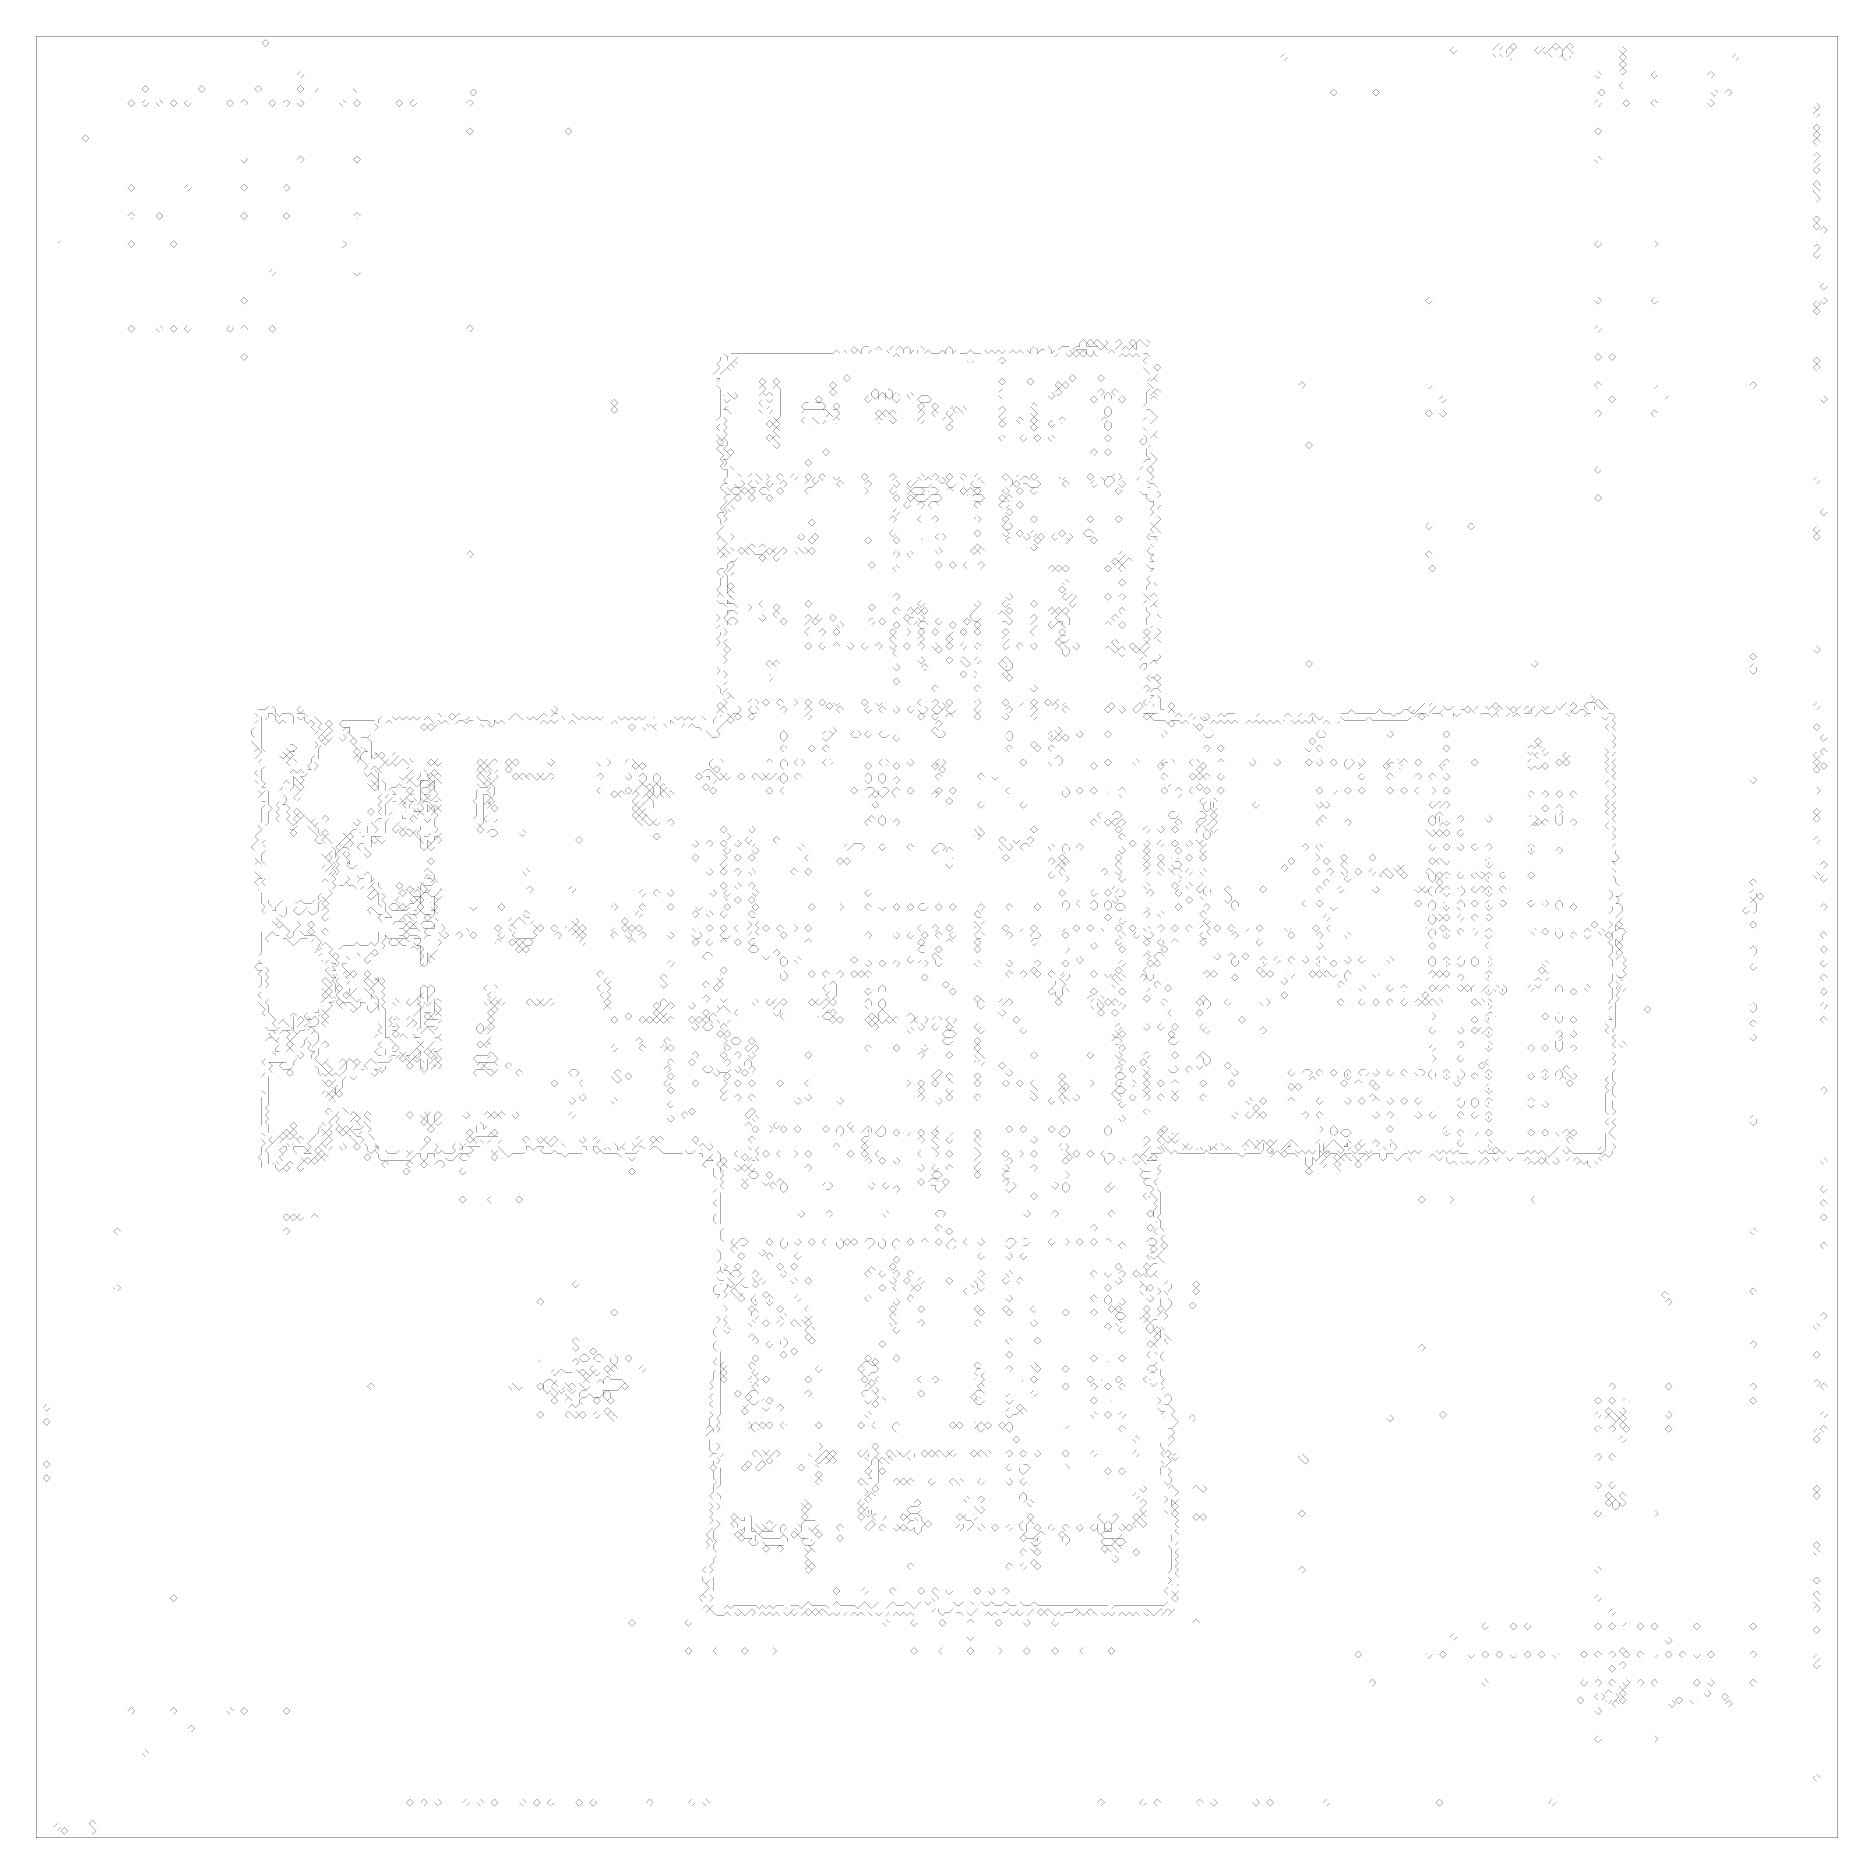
# Model space of a CAD drawing. Header units: metres. Extents: x 0 to 4945, y -4945 to 0.
import ezdxf

# ---------------------------------------------------------------- set-up
doc = ezdxf.new("R2010")
doc.units = ezdxf.units.M
for name, color, linetype in [('conductor', 1, 'Continuous'), ('dielectric', 8, 'Continuous'), ('substrate', 5, 'Continuous')]:
    doc.layers.add(name, color=color, linetype=linetype)

msp = doc.modelspace()

# ---------------------------------------------------------------- linework, layer by layer
at = {"layer": 'conductor', "const_width": 0.5}
for points in [[(2835, -861.1), (2825.3, -870.8), (2815.7, -880.5), (2806, -870.8), (2796.3, -880.5), (2786.6, -880.5), (2776.9, -880.5), (2767.3, -880.5), (2757.6, -880.5), (2747.9, -880.5), (2738.2, -880.5), (2728.6, -880.5), (2718.9, -880.5), (2709.2, -880.5), (2699.5, -880.5), (2689.9, -880.5), (2680.2, -880.5), (2670.5, -880.5), (2660.8, -880.5), (2651.2, -880.5), (2641.5, -880.5), (2631.8, -880.5), (2622.1, -880.5), (2612.5, -880.5), (2602.8, -880.5), (2593.1, -880.5), (2583.4, -880.5), (2573.8, -880.5), (2564.1, -880.5), (2554.4, -880.5), (2544.7, -880.5), (2535.1, -880.5), (2525.4, -880.5), (2515.7, -880.5), (2506, -880.5), (2496.4, -880.5), (2486.7, -880.5), (2477, -880.5), (2467.3, -880.5), (2457.6, -880.5), (2448, -880.5), (2438.3, -880.5), (2428.6, -880.5), (2418.9, -880.5), (2409.3, -880.5), (2399.6, -880.5), (2389.9, -880.5), (2380.2, -880.5), (2370.6, -880.5), (2360.9, -870.8), (2351.2, -880.5), (2341.5, -880.5), (2331.9, -880.5), (2322.2, -880.5), (2312.5, -880.5), (2302.8, -880.5), (2293.2, -880.5), (2283.5, -880.5), (2273.8, -880.5), (2264.1, -880.5), (2254.5, -880.5), (2244.8, -880.5), (2235.1, -880.5), (2225.4, -880.5), (2215.8, -880.5), (2206.1, -880.5), (2196.4, -880.5), (2186.7, -880.5), (2177.1, -880.5), (2167.4, -880.5), (2157.7, -880.5), (2148, -880.5), (2138.3, -880.5), (2128.7, -880.5), (2119, -880.5), (2109.3, -880.5), (2099.6, -880.5), (2090, -880.5), (2080.3, -880.5), (2070.6, -880.5), (2060.9, -880.5), (2051.3, -880.5), (2041.6, -880.5), (2031.9, -880.5), (2022.2, -880.5), (2012.6, -880.5), (2002.9, -880.5), (1993.2, -880.5), (1983.5, -880.5), (1973.9, -880.5), (1964.2, -880.5), (1954.5, -880.5), (1944.8, -880.5), (1935.2, -880.5), (1925.5, -880.5), (1915.8, -890.2), (1906.1, -899.8), (1896.5, -909.5), (1886.8, -919.2), (1877.1, -928.9), (1886.8, -938.6), (1886.8, -948.2), (1886.8, -957.9), (1886.8, -967.6), (1886.8, -977.3), (1886.8, -986.9), (1886.8, -996.6), (1886.8, -1006.3), (1896.5, -1016), (1886.8, -1025.6), (1896.5, -1025.6), (1906.1, -1035.3), (1896.5, -1045), (1886.8, -1045), (1896.5, -1054.7), (1886.8, -1064.3), (1896.5, -1074), (1886.8, -1083.7), (1896.5, -1093.4), (1886.8, -1103), (1877.1, -1112.7), (1886.8, -1103), (1896.5, -1112.7), (1896.5, -1122.4), (1886.8, -1132.1), (1896.5, -1141.7), (1906.1, -1151.4), (1896.5, -1161.1), (1886.8, -1161.1), (1896.5, -1170.8), (1886.8, -1180.4), (1896.5, -1180.4), (1906.1, -1180.4), (1915.8, -1190.1), (1915.8, -1199.8), (1925.5, -1199.8), (1935.2, -1209.5), (1925.5, -1219.1), (1915.8, -1219.1), (1915.8, -1228.8), (1915.8, -1238.5), (1906.1, -1248.2), (1896.5, -1238.5), (1906.1, -1248.2), (1915.8, -1257.9), (1915.8, -1267.5), (1906.1, -1277.2), (1896.5, -1286.9), (1886.8, -1296.6), (1896.5, -1306.2), (1886.8, -1315.9), (1896.5, -1325.6), (1886.8, -1335.3), (1896.5, -1335.3), (1906.1, -1344.9), (1906.1, -1354.6), (1906.1, -1364.3), (1915.8, -1374), (1906.1, -1383.6), (1906.1, -1393.3), (1906.1, -1403), (1915.8, -1412.7), (1915.8, -1422.3), (1925.5, -1432), (1915.8, -1441.7), (1906.1, -1441.7), (1896.5, -1451.4), (1896.5, -1461), (1886.8, -1470.7), (1896.5, -1480.4), (1896.5, -1490.1), (1896.5, -1499.7), (1896.5, -1509.4), (1896.5, -1519.1), (1896.5, -1528.8), (1906.1, -1538.4), (1896.5, -1548.1), (1896.5, -1557.8), (1906.1, -1557.8), (1915.8, -1557.8), (1925.5, -1567.5), (1915.8, -1577.2), (1906.1, -1577.2), (1896.5, -1577.2), (1896.5, -1586.8), (1886.8, -1596.5), (1896.5, -1606.2), (1896.5, -1615.9), (1886.8, -1625.5), (1896.5, -1635.2), (1886.8, -1644.9), (1896.5, -1654.6), (1886.8, -1664.2), (1896.5, -1673.9), (1886.8, -1683.6), (1896.5, -1693.3), (1886.8, -1702.9), (1896.5, -1712.6), (1886.8, -1722.3), (1886.8, -1732), (1886.8, -1741.6), (1896.5, -1751.3), (1886.8, -1761), (1896.5, -1770.7), (1886.8, -1780.3), (1896.5, -1790), (1886.8, -1799.7), (1896.5, -1799.7), (1906.1, -1809.4), (1896.5, -1819), (1906.1, -1809.4), (1915.8, -1819), (1925.5, -1819), (1935.2, -1828.7), (1925.5, -1838.4), (1915.8, -1838.4), (1925.5, -1838.4), (1935.2, -1848.1), (1925.5, -1857.8), (1915.8, -1857.8), (1906.1, -1867.4), (1896.5, -1857.8), (1906.1, -1867.4), (1896.5, -1877.1), (1886.8, -1886.8), (1877.1, -1896.5), (1867.4, -1906.1), (1857.8, -1906.1), (1848.1, -1915.8), (1838.4, -1906.1), (1828.7, -1906.1), (1819, -1896.5), (1809.4, -1896.5), (1799.7, -1886.8), (1790, -1896.5), (1780.3, -1886.8), (1770.7, -1896.5), (1761, -1886.8), (1751.3, -1886.8), (1741.6, -1877.1), (1741.6, -1886.8), (1732, -1896.5), (1722.3, -1886.8), (1732, -1896.5), (1722.3, -1906.1), (1712.6, -1906.1), (1702.9, -1906.1), (1693.3, -1896.5), (1702.9, -1886.8), (1693.3, -1896.5), (1683.6, -1886.8), (1673.9, -1886.8), (1664.2, -1886.8), (1654.6, -1886.8), (1644.9, -1886.8), (1635.2, -1886.8), (1625.5, -1886.8), (1615.9, -1886.8), (1606.2, -1886.8), (1596.5, -1886.8), (1586.8, -1877.1), (1577.2, -1886.8), (1567.5, -1877.1), (1557.8, -1886.8), (1548.1, -1886.8), (1538.4, -1886.8), (1528.8, -1886.8), (1519.1, -1886.8), (1509.4, -1886.8), (1499.7, -1886.8), (1490.1, -1886.8), (1480.4, -1886.8), (1470.7, -1877.1), (1461, -1886.8), (1451.4, -1886.8), (1441.7, -1886.8), (1432, -1877.1), (1422.3, -1886.8), (1412.7, -1877.1), (1403, -1886.8), (1393.3, -1877.1), (1383.6, -1886.8), (1374, -1886.8), (1364.3, -1886.8), (1354.6, -1886.8), (1344.9, -1886.8), (1335.3, -1886.8), (1325.6, -1886.8), (1315.9, -1886.8), (1306.2, -1886.8), (1296.6, -1886.8), (1286.9, -1886.8), (1277.2, -1877.1), (1267.5, -1886.8), (1257.9, -1877.1), (1257.9, -1886.8), (1248.2, -1896.5), (1238.5, -1886.8), (1228.8, -1896.5), (1219.1, -1886.8), (1209.5, -1886.8), (1199.8, -1877.1), (1190.1, -1877.1), (1180.4, -1886.8), (1170.8, -1877.1), (1161.1, -1877.1), (1151.4, -1886.8), (1141.7, -1886.8), (1132.1, -1886.8), (1122.4, -1877.1), (1112.7, -1886.8), (1103, -1877.1), (1103, -1867.4), (1103, -1877.1), (1103, -1886.8), (1093.4, -1896.5), (1083.7, -1886.8), (1074, -1886.8), (1064.3, -1886.8), (1054.7, -1886.8), (1045, -1886.8), (1035.3, -1886.8), (1025.6, -1886.8), (1016, -1886.8), (1006.3, -1886.8), (996.6, -1886.8), (986.9, -1886.8), (977.3, -1886.8), (967.6, -1877.1), (957.9, -1886.8), (948.2, -1886.8), (938.6, -1886.8), (928.9, -1886.8), (919.2, -1886.8), (909.5, -1886.8), (899.8, -1886.8), (890.2, -1886.8), (899.8, -1886.8), (909.5, -1886.8), (919.2, -1886.8), (928.9, -1886.8), (938.6, -1896.5), (928.9, -1906.1), (919.2, -1906.1), (909.5, -1906.1), (899.8, -1906.1), (890.2, -1906.1), (899.8, -1906.1), (909.5, -1906.1), (919.2, -1915.8), (909.5, -1925.5), (899.8, -1925.5), (890.2, -1925.5), (899.8, -1925.5), (909.5, -1925.5), (919.2, -1935.2), (919.2, -1944.8), (919.2, -1954.5), (919.2, -1964.2), (919.2, -1973.9), (919.2, -1983.5), (928.9, -1983.5), (938.6, -1983.5), (948.2, -1983.5), (957.9, -1993.2), (948.2, -2002.9), (938.6, -2012.6), (928.9, -2002.9), (919.2, -2012.6), (928.9, -2002.9), (938.6, -2012.6), (948.2, -2022.2), (948.2, -2031.9), (948.2, -2041.6), (957.9, -2051.3), (957.9, -2060.9), (957.9, -2070.6), (967.6, -2080.3), (957.9, -2090), (967.6, -2099.6), (957.9, -2109.3), (957.9, -2119), (957.9, -2128.7), (957.9, -2138.3), (967.6, -2148), (957.9, -2157.7), (957.9, -2167.4), (957.9, -2177.1), (957.9, -2186.7), (948.2, -2196.4), (938.6, -2196.4), (928.9, -2196.4), (919.2, -2196.4), (919.2, -2206.1), (919.2, -2215.8), (919.2, -2225.4), (909.5, -2235.1), (899.8, -2225.4), (899.8, -2215.8), (890.2, -2215.8), (880.5, -2225.4), (890.2, -2235.1), (880.5, -2244.8), (890.2, -2254.5), (880.5, -2264.1), (880.5, -2273.8), (870.8, -2283.5), (861.1, -2273.8), (861.1, -2264.1), (851.5, -2254.5), (861.1, -2244.8), (851.5, -2235.1), (841.8, -2244.8), (851.5, -2254.5), (861.1, -2264.1), (851.5, -2273.8), (861.1, -2283.5), (870.8, -2283.5), (880.5, -2293.2), (880.5, -2302.8), (890.2, -2312.5), (880.5, -2322.2), (890.2, -2312.5), (899.8, -2312.5), (899.8, -2302.8), (909.5, -2293.2), (919.2, -2302.8), (919.2, -2312.5), (919.2, -2322.2), (928.9, -2312.5), (938.6, -2322.2), (938.6, -2331.9), (948.2, -2341.5), (948.2, -2351.2), (957.9, -2360.9), (948.2, -2370.6), (957.9, -2380.2), (957.9, -2389.9), (957.9, -2399.6), (967.6, -2409.3), (957.9, -2418.9), (967.6, -2418.9), (977.3, -2418.9), (967.6, -2409.3), (977.3, -2399.6), (986.9, -2399.6), (996.6, -2399.6), (1006.3, -2399.6), (1016, -2399.6), (1016, -2389.9), (1025.6, -2380.2), (1035.3, -2380.2), (1045, -2370.6), (1054.7, -2380.2), (1045, -2370.6), (1054.7, -2360.9), (1045, -2360.9), (1035.3, -2360.9), (1025.6, -2351.2), (1035.3, -2341.5), (1045, -2331.9), (1054.7, -2341.5), (1054.7, -2331.9), (1064.3, -2322.2), (1074, -2322.2), (1083.7, -2322.2), (1093.4, -2312.5), (1103, -2322.2), (1103, -2331.9), (1112.7, -2341.5), (1103, -2351.2), (1093.4, -2360.9), (1103, -2370.6), (1093.4, -2380.2), (1103, -2389.9), (1093.4, -2399.6), (1083.7, -2399.6), (1093.4, -2399.6), (1103, -2409.3), (1093.4, -2418.9), (1103, -2428.6), (1103, -2438.3), (1112.7, -2438.3), (1122.4, -2448), (1112.7, -2457.6), (1103, -2457.6), (1112.7, -2467.3), (1103, -2477), (1112.7, -2486.7), (1103, -2496.4), (1103, -2506), (1093.4, -2515.7), (1083.7, -2525.4), (1074, -2515.7), (1074, -2525.4), (1074, -2535.1), (1074, -2544.7), (1064.3, -2554.4), (1054.7, -2544.7), (1054.7, -2535.1), (1054.7, -2525.4), (1054.7, -2515.7), (1054.7, -2506), (1054.7, -2496.4), (1045, -2506), (1035.3, -2496.4), (1025.6, -2506), (1016, -2496.4), (1006.3, -2496.4), (996.6, -2486.7), (1006.3, -2477), (1016, -2477), (1006.3, -2477), (996.6, -2477), (986.9, -2477), (977.3, -2477), (967.6, -2477), (957.9, -2467.3), (957.9, -2477), (948.2, -2486.7), (957.9, -2496.4), (948.2, -2506), (938.6, -2506), (928.9, -2506), (919.2, -2515.7), (909.5, -2525.4), (899.8, -2525.4), (890.2, -2525.4), (880.5, -2515.7), (890.2, -2506), (899.8, -2506), (890.2, -2506), (880.5, -2515.7), (870.8, -2525.4), (861.1, -2525.4), (851.5, -2525.4), (861.1, -2535.1), (851.5, -2544.7), (841.8, -2544.7), (841.8, -2554.4), (851.5, -2564.1), (841.8, -2573.8), (851.5, -2583.4), (861.1, -2593.1), (851.5, -2602.8), (861.1, -2602.8), (870.8, -2602.8), (880.5, -2612.5), (870.8, -2622.1), (861.1, -2622.1), (851.5, -2622.1), (841.8, -2631.8), (851.5, -2641.5), (861.1, -2631.8), (870.8, -2641.5), (880.5, -2651.2), (890.2, -2641.5), (899.8, -2641.5), (899.8, -2631.8), (909.5, -2622.1), (919.2, -2631.8), (919.2, -2641.5), (928.9, -2641.5), (919.2, -2631.8), (928.9, -2622.1), (938.6, -2622.1), (948.2, -2622.1), (957.9, -2631.8), (948.2, -2641.5), (957.9, -2651.2), (948.2, -2660.8), (957.9, -2670.5), (957.9, -2680.2), (957.9, -2689.9), (957.9, -2699.5), (957.9, -2709.2), (957.9, -2718.9), (957.9, -2728.6), (957.9, -2738.2), (957.9, -2747.9), (967.6, -2747.9), (977.3, -2757.6), (986.9, -2767.3), (977.3, -2776.9), (977.3, -2786.6), (986.9, -2786.6), (996.6, -2796.3), (986.9, -2806), (977.3, -2806), (967.6, -2815.7), (957.9, -2815.7), (948.2, -2815.7), (938.6, -2815.7), (948.2, -2815.7), (957.9, -2825.3), (957.9, -2835), (948.2, -2844.7), (938.6, -2835), (928.9, -2835), (919.2, -2844.7), (909.5, -2854.4), (899.8, -2854.4), (890.2, -2854.4), (880.5, -2854.4), (870.8, -2864), (861.1, -2854.4), (851.5, -2854.4), (841.8, -2864), (841.8, -2873.7), (841.8, -2883.4), (832.1, -2893.1), (822.4, -2893.1), (812.8, -2883.4), (812.8, -2873.7), (822.4, -2864), (812.8, -2873.7), (803.1, -2864), (793.4, -2873.7), (783.7, -2864), (783.7, -2854.4), (774.1, -2844.7), (774.1, -2835), (764.4, -2825.3), (764.4, -2815.7), (754.7, -2806), (754.7, -2796.3), (764.4, -2786.6), (754.7, -2786.6), (745, -2776.9), (754.7, -2767.3), (745, -2757.6), (745, -2747.9), (745, -2738.2), (745, -2747.9), (735.4, -2757.6), (735.4, -2767.3), (725.7, -2776.9), (716, -2767.3), (716, -2776.9), (716, -2786.6), (716, -2796.3), (716, -2806), (706.3, -2815.7), (706.3, -2825.3), (696.7, -2835), (687, -2835), (677.3, -2835), (667.6, -2825.3), (677.3, -2815.7), (687, -2815.7), (677.3, -2815.7), (667.6, -2815.7), (658, -2815.7), (648.3, -2815.7), (638.6, -2815.7), (648.3, -2825.3), (638.6, -2835), (648.3, -2844.7), (638.6, -2854.4), (638.6, -2864), (638.6, -2873.7), (638.6, -2883.4), (638.6, -2893.1), (638.6, -2902.7), (638.6, -2912.4), (638.6, -2922.1), (638.6, -2931.8), (628.9, -2941.4), (638.6, -2951.1), (628.9, -2960.8), (638.6, -2970.5), (628.9, -2980.1), (638.6, -2989.8), (638.6, -2999.5), (638.6, -3009.2), (648.3, -3018.8), (638.6, -3028.5), (648.3, -3038.2), (638.6, -3047.9), (628.9, -3057.5), (638.6, -3067.2), (638.6, -3076.9), (638.6, -3086.6), (638.6, -3096.2), (648.3, -3096.2), (658, -3086.6), (667.6, -3096.2), (677.3, -3086.6), (667.6, -3076.9), (677.3, -3067.2), (687, -3057.5), (696.7, -3067.2), (706.3, -3057.5), (716, -3067.2), (706.3, -3057.5), (716, -3047.9), (725.7, -3047.9), (735.4, -3047.9), (745, -3057.5), (735.4, -3067.2), (745, -3067.2), (754.7, -3067.2), (745, -3057.5), (754.7, -3047.9), (745, -3038.2), (754.7, -3028.5), (764.4, -3018.8), (774.1, -3028.5), (764.4, -3018.8), (774.1, -3009.2), (774.1, -2999.5), (783.7, -2989.8), (793.4, -2989.8), (783.7, -2980.1), (793.4, -2970.5), (803.1, -2960.8), (812.8, -2951.1), (822.4, -2941.4), (832.1, -2941.4), (841.8, -2941.4), (851.5, -2951.1), (861.1, -2960.8), (870.8, -2970.5), (861.1, -2980.1), (870.8, -2970.5), (880.5, -2980.1), (890.2, -2989.8), (880.5, -2999.5), (870.8, -2999.5), (880.5, -2999.5), (890.2, -2999.5), (899.8, -2989.8), (909.5, -2989.8), (919.2, -2999.5), (909.5, -3009.2), (919.2, -3018.8), (928.9, -3028.5), (928.9, -3038.2), (938.6, -3047.9), (938.6, -3057.5), (948.2, -3067.2), (957.9, -3057.5), (967.6, -3067.2), (977.3, -3067.2), (986.9, -3067.2), (996.6, -3057.5), (1006.3, -3057.5), (1016, -3057.5), (1025.6, -3067.2), (1016, -3076.9), (1025.6, -3067.2), (1035.3, -3057.5), (1045, -3057.5), (1054.7, -3057.5), (1064.3, -3047.9), (1074, -3057.5), (1083.7, -3057.5), (1093.4, -3057.5), (1103, -3067.2), (1112.7, -3057.5), (1122.4, -3067.2), (1132.1, -3067.2), (1141.7, -3067.2), (1151.4, -3057.5), (1161.1, -3057.5), (1170.8, -3057.5), (1170.8, -3047.9), (1180.4, -3038.2), (1190.1, -3038.2), (1199.8, -3038.2), (1209.5, -3038.2), (1199.8, -3028.5), (1209.5, -3018.8), (1219.1, -3018.8), (1228.8, -3018.8), (1238.5, -3018.8), (1248.2, -3018.8), (1257.9, -3018.8), (1267.5, -3018.8), (1277.2, -3028.5), (1267.5, -3038.2), (1257.9, -3038.2), (1267.5, -3038.2), (1277.2, -3038.2), (1286.9, -3038.2), (1296.6, -3038.2), (1306.2, -3038.2), (1315.9, -3038.2), (1325.6, -3038.2), (1335.3, -3038.2), (1344.9, -3038.2), (1354.6, -3038.2), (1364.3, -3038.2), (1374, -3038.2), (1383.6, -3038.2), (1393.3, -3038.2), (1403, -3038.2), (1412.7, -3047.9), (1422.3, -3038.2), (1432, -3038.2), (1441.7, -3038.2), (1451.4, -3047.9), (1461, -3038.2), (1470.7, -3038.2), (1480.4, -3038.2), (1490.1, -3038.2), (1499.7, -3038.2), (1509.4, -3038.2), (1519.1, -3038.2), (1528.8, -3038.2), (1538.4, -3038.2), (1548.1, -3028.5), (1557.8, -3038.2), (1567.5, -3047.9), (1557.8, -3057.5), (1567.5, -3047.9), (1577.2, -3057.5), (1567.5, -3047.9), (1577.2, -3038.2), (1586.8, -3038.2), (1596.5, -3047.9), (1596.5, -3057.5), (1606.2, -3047.9), (1615.9, -3057.5), (1606.2, -3047.9), (1615.9, -3038.2), (1625.5, -3038.2), (1635.2, -3038.2), (1644.9, -3047.9), (1635.2, -3057.5), (1644.9, -3047.9), (1654.6, -3038.2), (1664.2, -3038.2), (1673.9, -3038.2), (1683.6, -3047.9), (1693.3, -3038.2), (1702.9, -3038.2), (1712.6, -3038.2), (1722.3, -3038.2), (1732, -3038.2), (1741.6, -3038.2), (1751.3, -3038.2), (1761, -3038.2), (1770.7, -3038.2), (1780.3, -3038.2), (1790, -3038.2), (1799.7, -3038.2), (1809.4, -3038.2), (1819, -3047.9), (1819, -3057.5), (1828.7, -3057.5), (1838.4, -3057.5), (1848.1, -3057.5), (1857.8, -3057.5), (1867.4, -3057.5), (1877.1, -3067.2), (1877.1, -3076.9), (1877.1, -3086.6), (1867.4, -3096.2), (1857.8, -3096.2), (1867.4, -3096.2), (1877.1, -3105.9), (1877.1, -3115.6), (1886.8, -3125.3), (1877.1, -3135), (1886.8, -3144.6), (1877.1, -3154.3), (1886.8, -3164), (1877.1, -3173.7), (1877.1, -3183.3), (1877.1, -3193), (1877.1, -3202.7), (1877.1, -3212.4), (1877.1, -3222), (1877.1, -3231.7), (1877.1, -3241.4), (1877.1, -3251.1), (1877.1, -3260.7), (1886.8, -3270.4), (1877.1, -3280.1), (1877.1, -3289.8), (1877.1, -3299.4), (1886.8, -3309.1), (1886.8, -3318.8), (1886.8, -3328.5), (1886.8, -3338.1), (1886.8, -3347.8), (1886.8, -3357.5), (1886.8, -3367.2), (1896.5, -3376.8), (1886.8, -3386.5), (1896.5, -3386.5), (1906.1, -3396.2), (1896.5, -3405.9), (1886.8, -3405.9), (1896.5, -3405.9), (1906.1, -3415.6), (1896.5, -3425.2), (1896.5, -3434.9), (1886.8, -3444.6), (1896.5, -3454.3), (1886.8, -3463.9), (1886.8, -3473.6), (1886.8, -3483.3), (1896.5, -3493), (1886.8, -3502.6), (1896.5, -3512.3), (1886.8, -3522), (1896.5, -3531.7), (1886.8, -3541.3), (1886.8, -3551), (1877.1, -3560.7), (1886.8, -3570.4), (1886.8, -3580), (1886.8, -3589.7), (1886.8, -3599.4), (1877.1, -3609.1), (1877.1, -3618.7), (1877.1, -3628.4), (1877.1, -3638.1), (1877.1, -3647.8), (1877.1, -3657.4), (1877.1, -3667.1), (1877.1, -3676.8), (1877.1, -3686.5), (1877.1, -3696.1), (1877.1, -3705.8), (1877.1, -3715.5), (1877.1, -3725.2), (1877.1, -3734.9), (1877.1, -3744.5), (1877.1, -3754.2), (1877.1, -3763.9), (1877.1, -3773.6), (1877.1, -3783.2), (1867.4, -3792.9), (1857.8, -3792.9), (1867.4, -3792.9), (1877.1, -3802.6), (1867.4, -3812.3), (1877.1, -3821.9), (1867.4, -3831.6), (1867.4, -3841.3), (1867.4, -3851), (1867.4, -3860.6), (1877.1, -3870.3), (1867.4, -3880), (1877.1, -3880), (1886.8, -3889.7), (1877.1, -3899.3), (1867.4, -3899.3), (1877.1, -3909), (1867.4, -3918.7), (1877.1, -3928.4), (1877.1, -3938), (1877.1, -3947.7), (1877.1, -3957.4), (1877.1, -3967.1), (1877.1, -3976.7), (1867.4, -3986.4), (1867.4, -3996.1), (1877.1, -4005.8), (1877.1, -4015.4), (1867.4, -4025.1), (1877.1, -4034.8), (1867.4, -4044.5), (1867.4, -4054.2), (1867.4, -4063.8), (1867.4, -4073.5), (1877.1, -4083.2), (1867.4, -4092.9), (1857.8, -4102.5), (1857.8, -4112.2), (1857.8, -4121.9), (1867.4, -4131.6), (1857.8, -4141.2), (1857.8, -4150.9), (1867.4, -4160.6), (1867.4, -4170.3), (1857.8, -4179.9), (1857.8, -4189.6), (1848.1, -4199.3), (1857.8, -4209), (1848.1, -4218.6), (1857.8, -4228.3), (1857.8, -4238), (1857.8, -4247.7), (1857.8, -4257.3), (1857.8, -4267), (1848.1, -4276.7), (1857.8, -4286.4), (1848.1, -4296), (1857.8, -4296), (1867.4, -4305.7), (1867.4, -4315.4), (1877.1, -4315.4), (1886.8, -4315.4), (1896.5, -4305.7), (1906.1, -4315.4), (1915.8, -4305.7), (1925.5, -4305.7), (1935.2, -4305.7), (1944.8, -4305.7), (1954.5, -4305.7), (1964.2, -4305.7), (1973.9, -4305.7), (1983.5, -4315.4), (1993.2, -4305.7), (2002.9, -4315.4), (2012.6, -4305.7), (2022.2, -4315.4), (2031.9, -4305.7), (2041.6, -4305.7), (2051.3, -4305.7), (2060.9, -4315.4), (2070.6, -4305.7), (2080.3, -4305.7), (2090, -4305.7), (2099.6, -4315.4), (2109.3, -4305.7), (2119, -4296), (2128.7, -4305.7), (2138.3, -4305.7), (2148, -4305.7), (2157.7, -4305.7), (2167.4, -4305.7), (2177.1, -4315.4), (2186.7, -4305.7), (2196.4, -4296), (2206.1, -4305.7), (2215.8, -4305.7), (2225.4, -4305.7), (2235.1, -4305.7), (2244.8, -4305.7), (2254.5, -4315.4), (2264.1, -4305.7), (2273.8, -4296), (2283.5, -4305.7), (2293.2, -4315.4), (2302.8, -4305.7), (2312.5, -4315.4), (2322.2, -4305.7), (2331.9, -4315.4), (2341.5, -4305.7), (2351.2, -4296), (2360.9, -4305.7), (2370.6, -4305.7), (2380.2, -4305.7), (2389.9, -4296), (2399.6, -4305.7), (2409.3, -4315.4), (2418.9, -4305.7), (2428.6, -4296), (2438.3, -4296), (2448, -4305.7), (2457.6, -4296), (2467.3, -4296), (2477, -4296), (2486.7, -4296), (2496.4, -4296), (2506, -4296), (2515.7, -4296), (2525.4, -4305.7), (2535.1, -4305.7), (2544.7, -4296), (2554.4, -4296), (2564.1, -4296), (2573.8, -4305.7), (2583.4, -4296), (2593.1, -4296), (2602.8, -4305.7), (2612.5, -4305.7), (2622.1, -4296), (2631.8, -4305.7), (2641.5, -4305.7), (2651.2, -4305.7), (2660.8, -4296), (2670.5, -4305.7), (2680.2, -4305.7), (2689.9, -4305.7), (2699.5, -4296), (2709.2, -4305.7), (2718.9, -4305.7), (2728.6, -4305.7), (2738.2, -4296), (2747.9, -4305.7), (2757.6, -4305.7), (2767.3, -4305.7), (2776.9, -4305.7), (2786.6, -4305.7), (2796.3, -4305.7), (2806, -4305.7), (2815.7, -4305.7), (2825.3, -4305.7), (2835, -4305.7), (2844.7, -4305.7), (2854.4, -4305.7), (2864, -4305.7), (2873.7, -4305.7), (2883.4, -4305.7), (2893.1, -4305.7), (2902.7, -4305.7), (2912.4, -4305.7), (2922.1, -4305.7), (2931.8, -4305.7), (2941.4, -4305.7), (2951.1, -4315.4), (2960.8, -4305.7), (2970.5, -4305.7), (2980.1, -4305.7), (2989.8, -4305.7), (2999.5, -4305.7), (3009.2, -4305.7), (3018.8, -4305.7), (3028.5, -4305.7), (3038.2, -4305.7), (3047.9, -4305.7), (3057.5, -4305.7), (3067.2, -4305.7), (3076.9, -4305.7), (3086.6, -4305.7), (3096.2, -4305.7), (3105.9, -4296), (3105.9, -4286.4), (3105.9, -4276.7), (3096.2, -4267), (3105.9, -4257.3), (3105.9, -4247.7), (3115.6, -4238), (3105.9, -4228.3), (3105.9, -4218.6), (3115.6, -4209), (3115.6, -4199.3), (3115.6, -4189.6), (3115.6, -4179.9), (3115.6, -4170.3), (3115.6, -4160.6), (3115.6, -4150.9), (3105.9, -4141.2), (3115.6, -4131.6), (3115.6, -4121.9), (3115.6, -4112.2), (3105.9, -4102.5), (3105.9, -4092.9), (3105.9, -4083.2), (3105.9, -4073.5), (3105.9, -4063.8), (3105.9, -4054.2), (3096.2, -4044.5), (3096.2, -4034.8), (3096.2, -4025.1), (3105.9, -4015.4), (3096.2, -4005.8), (3096.2, -3996.1), (3096.2, -3986.4), (3105.9, -3976.7), (3096.2, -3967.1), (3096.2, -3957.4), (3086.6, -3947.7), (3086.6, -3938), (3086.6, -3928.4), (3096.2, -3918.7), (3086.6, -3909), (3096.2, -3899.3), (3105.9, -3899.3), (3096.2, -3899.3), (3086.6, -3889.7), (3096.2, -3880), (3086.6, -3870.3), (3086.6, -3860.6), (3096.2, -3851), (3096.2, -3841.3), (3096.2, -3831.6), (3096.2, -3821.9), (3096.2, -3812.3), (3096.2, -3802.6), (3096.2, -3792.9), (3086.6, -3783.2), (3096.2, -3773.6), (3086.6, -3773.6), (3076.9, -3763.9), (3076.9, -3754.2), (3086.6, -3744.5), (3076.9, -3734.9), (3076.9, -3725.2), (3076.9, -3715.5), (3076.9, -3705.8), (3076.9, -3696.1), (3076.9, -3686.5), (3076.9, -3676.8), (3076.9, -3667.1), (3076.9, -3657.4), (3067.2, -3647.8), (3076.9, -3638.1), (3067.2, -3628.4), (3076.9, -3618.7), (3067.2, -3609.1), (3076.9, -3599.4), (3067.2, -3589.7), (3076.9, -3580), (3086.6, -3570.4), (3086.6, -3560.7), (3086.6, -3551), (3076.9, -3541.3), (3067.2, -3541.3), (3057.5, -3531.7), (3067.2, -3522), (3076.9, -3522), (3076.9, -3512.3), (3086.6, -3502.6), (3096.2, -3493), (3086.6, -3483.3), (3086.6, -3473.6), (3086.6, -3463.9), (3076.9, -3454.3), (3086.6, -3444.6), (3076.9, -3434.9), (3076.9, -3425.2), (3067.2, -3425.2), (3057.5, -3425.2), (3047.9, -3425.2), (3038.2, -3425.2), (3028.5, -3415.6), (3028.5, -3405.9), (3038.2, -3396.2), (3047.9, -3405.9), (3057.5, -3405.9), (3067.2, -3396.2), (3076.9, -3405.9), (3067.2, -3396.2), (3076.9, -3386.5), (3067.2, -3396.2), (3057.5, -3405.9), (3047.9, -3396.2), (3047.9, -3386.5), (3057.5, -3376.8), (3067.2, -3367.2), (3076.9, -3367.2), (3076.9, -3357.5), (3067.2, -3357.5), (3057.5, -3357.5), (3047.9, -3347.8), (3057.5, -3338.1), (3067.2, -3338.1), (3076.9, -3328.5), (3067.2, -3318.8), (3076.9, -3309.1), (3076.9, -3299.4), (3076.9, -3289.8), (3067.2, -3280.1), (3076.9, -3270.4), (3067.2, -3260.7), (3076.9, -3251.1), (3067.2, -3241.4), (3067.2, -3231.7), (3067.2, -3222), (3076.9, -3212.4), (3067.2, -3202.7), (3076.9, -3193), (3067.2, -3183.3), (3057.5, -3173.7), (3067.2, -3164), (3057.5, -3154.3), (3047.9, -3154.3), (3038.2, -3144.6), (3047.9, -3135), (3057.5, -3135), (3047.9, -3135), (3038.2, -3135), (3028.5, -3125.3), (3038.2, -3115.6), (3047.9, -3115.6), (3057.5, -3115.6), (3047.9, -3115.6), (3038.2, -3115.6), (3028.5, -3105.9), (3028.5, -3096.2), (3038.2, -3086.6), (3047.9, -3096.2), (3057.5, -3096.2), (3047.9, -3096.2), (3038.2, -3086.6), (3047.9, -3076.9), (3038.2, -3067.2), (3047.9, -3057.5), (3057.5, -3057.5), (3067.2, -3057.5), (3076.9, -3057.5), (3086.6, -3057.5), (3076.9, -3047.9), (3086.6, -3038.2), (3096.2, -3028.5), (3105.9, -3038.2), (3115.6, -3038.2), (3125.3, -3038.2), (3135, -3038.2), (3144.6, -3038.2), (3154.3, -3047.9), (3144.6, -3057.5), (3135, -3057.5), (3144.6, -3057.5), (3154.3, -3057.5), (3164, -3057.5), (3173.7, -3047.9), (3183.3, -3057.5), (3193, -3047.9), (3202.7, -3057.5), (3193, -3047.9), (3202.7, -3038.2), (3212.4, -3038.2), (3222, -3047.9), (3222, -3057.5), (3231.7, -3047.9), (3241.4, -3057.5), (3231.7, -3047.9), (3241.4, -3038.2), (3251.1, -3038.2), (3260.7, -3047.9), (3260.7, -3057.5), (3270.4, -3047.9), (3280.1, -3057.5), (3289.8, -3057.5), (3299.4, -3057.5), (3309.1, -3067.2), (3318.8, -3057.5), (3328.5, -3057.5), (3338.1, -3057.5), (3347.8, -3047.9), (3357.5, -3057.5), (3347.8, -3047.9), (3357.5, -3038.2), (3367.2, -3028.5), (3376.8, -3038.2), (3376.8, -3047.9), (3376.8, -3057.5), (3386.5, -3067.2), (3396.2, -3057.5), (3386.5, -3047.9), (3396.2, -3038.2), (3405.9, -3028.5), (3415.6, -3038.2), (3425.2, -3047.9), (3415.6, -3057.5), (3425.2, -3047.9), (3434.9, -3057.5), (3444.6, -3057.5), (3454.3, -3057.5), (3463.9, -3067.2), (3473.6, -3057.5), (3483.3, -3067.2), (3493, -3057.5), (3502.6, -3067.2), (3512.3, -3057.5), (3512.3, -3047.9), (3512.3, -3038.2), (3522, -3028.5), (3531.7, -3038.2), (3531.7, -3047.9), (3531.7, -3057.5), (3541.3, -3067.2), (3551, -3057.5), (3541.3, -3047.9), (3551, -3038.2), (3560.7, -3028.5), (3570.4, -3038.2), (3580, -3047.9), (3570.4, -3057.5), (3580, -3067.2), (3589.7, -3057.5), (3599.4, -3057.5), (3609.1, -3057.5), (3618.7, -3067.2), (3628.4, -3057.5), (3638.1, -3057.5), (3647.8, -3057.5), (3657.4, -3067.2), (3667.1, -3057.5), (3676.8, -3057.5), (3686.5, -3057.5), (3696.1, -3067.2), (3705.8, -3057.5), (3715.5, -3057.5), (3725.2, -3057.5), (3734.9, -3057.5), (3744.5, -3057.5), (3754.2, -3057.5), (3763.9, -3057.5), (3773.6, -3067.2), (3783.2, -3057.5), (3792.9, -3067.2), (3802.6, -3057.5), (3812.3, -3067.2), (3821.9, -3057.5), (3831.6, -3057.5), (3841.3, -3057.5), (3851, -3067.2), (3860.6, -3057.5), (3870.3, -3067.2), (3880, -3057.5), (3889.7, -3067.2), (3899.3, -3057.5), (3909, -3067.2), (3918.7, -3067.2), (3928.4, -3067.2), (3938, -3057.5), (3947.7, -3067.2), (3957.4, -3057.5), (3967.1, -3067.2), (3976.7, -3057.5), (3986.4, -3067.2), (3996.1, -3067.2), (4005.8, -3067.2), (4015.4, -3057.5), (4025.1, -3067.2), (4034.8, -3057.5), (4044.5, -3067.2), (4054.2, -3057.5), (4063.8, -3067.2), (4073.5, -3067.2), (4083.2, -3067.2), (4092.9, -3057.5), (4102.5, -3067.2), (4112.2, -3057.5), (4121.9, -3067.2), (4131.6, -3057.5), (4141.2, -3067.2), (4150.9, -3076.9), (4160.6, -3067.2), (4170.3, -3057.5), (4179.9, -3067.2), (4189.6, -3057.5), (4199.3, -3067.2), (4209, -3057.5), (4218.6, -3067.2), (4228.3, -3067.2), (4238, -3067.2), (4247.7, -3067.2), (4257.3, -3067.2), (4267, -3067.2), (4276.7, -3067.2), (4286.4, -3067.2), (4296, -3067.2), (4305.7, -3057.5), (4305.7, -3047.9), (4305.7, -3038.2), (4305.7, -3028.5), (4305.7, -3018.8), (4305.7, -3009.2), (4315.4, -2999.5), (4315.4, -2989.8), (4305.7, -2980.1), (4315.4, -2970.5), (4315.4, -2960.8), (4305.7, -2951.1), (4305.7, -2941.4), (4305.7, -2931.8), (4305.7, -2922.1), (4305.7, -2912.4), (4305.7, -2902.7), (4315.4, -2893.1), (4305.7, -2883.4), (4315.4, -2873.7), (4305.7, -2864), (4315.4, -2854.4), (4315.4, -2844.7), (4315.4, -2835), (4305.7, -2825.3), (4315.4, -2815.7), (4315.4, -2806), (4315.4, -2796.3), (4315.4, -2786.6), (4315.4, -2776.9), (4315.4, -2767.3), (4315.4, -2757.6), (4315.4, -2747.9), (4315.4, -2738.2), (4305.7, -2728.6), (4315.4, -2718.9), (4305.7, -2709.2), (4315.4, -2699.5), (4325.1, -2699.5), (4315.4, -2689.9), (4315.4, -2680.2), (4315.4, -2670.5), (4325.1, -2660.8), (4315.4, -2651.2), (4325.1, -2641.5), (4325.1, -2631.8), (4325.1, -2622.1), (4325.1, -2612.5), (4315.4, -2602.8), (4325.1, -2593.1), (4325.1, -2583.4), (4325.1, -2573.8), (4315.4, -2564.1), (4325.1, -2554.4), (4325.1, -2544.7), (4325.1, -2535.1), (4315.4, -2525.4), (4325.1, -2515.7), (4325.1, -2506), (4325.1, -2496.4), (4315.4, -2486.7), (4325.1, -2477), (4325.1, -2467.3), (4325.1, -2457.6), (4315.4, -2448), (4325.1, -2438.3), (4315.4, -2428.6), (4315.4, -2418.9), (4315.4, -2409.3), (4325.1, -2399.6), (4325.1, -2389.9), (4315.4, -2380.2), (4315.4, -2370.6), (4325.1, -2360.9), (4325.1, -2351.2), (4315.4, -2341.5), (4315.4, -2331.9), (4315.4, -2322.2), (4315.4, -2312.5), (4315.4, -2302.8), (4315.4, -2293.2), (4315.4, -2283.5), (4315.4, -2273.8), (4315.4, -2264.1), (4315.4, -2254.5), (4315.4, -2244.8), (4315.4, -2235.1), (4315.4, -2225.4), (4315.4, -2215.8), (4315.4, -2206.1), (4315.4, -2196.4), (4315.4, -2186.7), (4315.4, -2177.1), (4305.7, -2167.4), (4315.4, -2157.7), (4315.4, -2148), (4315.4, -2138.3), (4305.7, -2128.7), (4315.4, -2119), (4305.7, -2109.3), (4315.4, -2099.6), (4305.7, -2090), (4315.4, -2080.3), (4315.4, -2070.6), (4315.4, -2060.9), (4305.7, -2051.3), (4315.4, -2041.6), (4315.4, -2031.9), (4315.4, -2022.2), (4305.7, -2012.6), (4315.4, -2002.9), (4305.7, -1993.2), (4315.4, -1983.5), (4305.7, -1973.9), (4315.4, -1964.2), (4305.7, -1954.5), (4315.4, -1944.8), (4305.7, -1935.2), (4315.4, -1925.5), (4315.4, -1915.8), (4315.4, -1906.1), (4305.7, -1896.5), (4315.4, -1886.8), (4315.4, -1877.1), (4315.4, -1867.4), (4305.7, -1877.1), (4296, -1867.4), (4296, -1857.8), (4286.4, -1848.1), (4276.7, -1838.4), (4276.7, -1848.1), (4267, -1857.8), (4257.3, -1857.8), (4247.7, -1848.1), (4238, -1848.1), (4228.3, -1857.8), (4218.6, -1857.8), (4209, -1848.1), (4199.3, -1857.8), (4189.6, -1867.4), (4179.9, -1867.4), (4170.3, -1867.4), (4160.6, -1857.8), (4170.3, -1848.1), (4160.6, -1857.8), (4150.9, -1857.8), (4141.2, -1857.8), (4131.6, -1848.1), (4121.9, -1857.8), (4112.2, -1867.4), (4102.5, -1867.4), (4092.9, -1867.4), (4083.2, -1867.4), (4073.5, -1867.4), (4063.8, -1857.8), (4054.2, -1867.4), (4044.5, -1857.8), (4034.8, -1867.4), (4025.1, -1867.4), (4015.4, -1867.4), (4005.8, -1857.8), (4015.4, -1848.1), (4005.8, -1857.8), (3996.1, -1867.4), (3986.4, -1857.8), (3976.7, -1857.8), (3967.1, -1857.8), (3957.4, -1867.4), (3947.7, -1867.4), (3938, -1867.4), (3928.4, -1867.4), (3918.7, -1867.4), (3909, -1857.8), (3899.3, -1867.4), (3889.7, -1857.8), (3889.7, -1867.4), (3880, -1877.1), (3870.3, -1867.4), (3860.6, -1867.4), (3851, -1857.8), (3860.6, -1848.1), (3851, -1857.8), (3841.3, -1857.8), (3831.6, -1857.8), (3821.9, -1867.4), (3812.3, -1857.8), (3802.6, -1857.8), (3792.9, -1857.8), (3783.2, -1867.4), (3773.6, -1867.4), (3763.9, -1877.1), (3754.2, -1877.1), (3744.5, -1877.1), (3734.9, -1877.1), (3725.2, -1877.1), (3715.5, -1877.1), (3705.8, -1877.1), (3696.1, -1877.1), (3686.5, -1877.1), (3676.8, -1877.1), (3667.1, -1877.1), (3657.4, -1867.4), (3647.8, -1877.1), (3638.1, -1877.1), (3628.4, -1877.1), (3618.7, -1877.1), (3609.1, -1877.1), (3599.4, -1877.1), (3589.7, -1877.1), (3580, -1867.4), (3580, -1877.1), (3570.4, -1886.8), (3560.7, -1877.1), (3551, -1886.8), (3541.3, -1877.1), (3531.7, -1886.8), (3522, -1886.8), (3512.3, -1886.8), (3502.6, -1877.1), (3502.6, -1867.4), (3502.6, -1877.1), (3493, -1886.8), (3483.3, -1877.1), (3473.6, -1886.8), (3463.9, -1877.1), (3454.3, -1886.8), (3444.6, -1877.1), (3434.9, -1886.8), (3425.2, -1877.1), (3415.6, -1886.8), (3405.9, -1877.1), (3396.2, -1886.8), (3386.5, -1877.1), (3376.8, -1886.8), (3367.2, -1877.1), (3357.5, -1886.8), (3347.8, -1877.1), (3338.1, -1886.8), (3328.5, -1877.1), (3318.8, -1886.8), (3309.1, -1877.1), (3299.4, -1886.8), (3289.8, -1877.1), (3280.1, -1886.8), (3270.4, -1877.1), (3260.7, -1886.8), (3251.1, -1877.1), (3241.4, -1886.8), (3231.7, -1877.1), (3222, -1886.8), (3212.4, -1886.8), (3202.7, -1886.8), (3193, -1886.8), (3183.3, -1896.5), (3173.7, -1886.8), (3164, -1886.8), (3154.3, -1877.1), (3144.6, -1886.8), (3135, -1877.1), (3125.3, -1877.1), (3115.6, -1877.1), (3105.9, -1886.8), (3096.2, -1877.1), (3086.6, -1877.1), (3076.9, -1877.1), (3067.2, -1877.1), (3057.5, -1867.4), (3067.2, -1857.8), (3076.9, -1857.8), (3067.2, -1857.8), (3057.5, -1857.8), (3047.9, -1857.8), (3038.2, -1857.8), (3028.5, -1848.1), (3038.2, -1838.4), (3047.9, -1838.4), (3057.5, -1838.4), (3057.5, -1828.7), (3057.5, -1819), (3067.2, -1809.4), (3057.5, -1809.4), (3047.9, -1799.7), (3057.5, -1790), (3057.5, -1780.3), (3057.5, -1770.7), (3047.9, -1761), (3057.5, -1751.3), (3057.5, -1741.6), (3047.9, -1732), (3047.9, -1722.3), (3038.2, -1722.3), (3028.5, -1712.6), (3038.2, -1702.9), (3047.9, -1702.9), (3057.5, -1702.9), (3067.2, -1702.9), (3057.5, -1702.9), (3047.9, -1702.9), (3038.2, -1693.3), (3047.9, -1683.6), (3057.5, -1673.9), (3057.5, -1664.2), (3057.5, -1654.6), (3057.5, -1644.9), (3057.5, -1635.2), (3057.5, -1625.5), (3067.2, -1615.9), (3057.5, -1625.5), (3047.9, -1615.9), (3047.9, -1606.2), (3047.9, -1596.5), (3057.5, -1586.8), (3047.9, -1577.2), (3047.9, -1567.5), (3038.2, -1557.8), (3047.9, -1548.1), (3057.5, -1548.1), (3047.9, -1538.4), (3038.2, -1528.8), (3047.9, -1519.1), (3047.9, -1509.4), (3057.5, -1499.7), (3047.9, -1490.1), (3057.5, -1480.4), (3057.5, -1470.7), (3067.2, -1461), (3057.5, -1461), (3047.9, -1451.4), (3057.5, -1441.7), (3067.2, -1441.7), (3057.5, -1432), (3067.2, -1422.3), (3057.5, -1422.3), (3047.9, -1412.7), (3057.5, -1403), (3067.2, -1403), (3057.5, -1393.3), (3067.2, -1383.6), (3057.5, -1383.6), (3047.9, -1374), (3057.5, -1364.3), (3067.2, -1364.3), (3057.5, -1354.6), (3067.2, -1344.9), (3057.5, -1335.3), (3057.5, -1325.6), (3057.5, -1315.9), (3067.2, -1306.2), (3057.5, -1296.6), (3067.2, -1286.9), (3067.2, -1277.2), (3057.5, -1277.2), (3047.9, -1267.5), (3047.9, -1257.9), (3038.2, -1257.9), (3028.5, -1248.2), (3028.5, -1238.5), (3028.5, -1228.8), (3018.8, -1219.1), (3028.5, -1209.5), (3028.5, -1199.8), (3028.5, -1190.1), (3038.2, -1180.4), (3047.9, -1180.4), (3038.2, -1170.8), (3047.9, -1161.1), (3057.5, -1161.1), (3047.9, -1151.4), (3047.9, -1141.7), (3047.9, -1132.1), (3057.5, -1122.4), (3047.9, -1112.7), (3047.9, -1103), (3038.2, -1093.4), (3047.9, -1083.7), (3057.5, -1083.7), (3047.9, -1083.7), (3038.2, -1074), (3038.2, -1064.3), (3038.2, -1054.7), (3047.9, -1045), (3057.5, -1045), (3047.9, -1045), (3038.2, -1035.3), (3038.2, -1025.6), (3038.2, -1016), (3047.9, -1006.3), (3047.9, -996.6), (3047.9, -986.9), (3047.9, -977.3), (3057.5, -967.6), (3067.2, -967.6), (3057.5, -957.9), (3047.9, -948.2), (3057.5, -938.6), (3057.5, -928.9), (3047.9, -919.2), (3038.2, -909.5), (3047.9, -899.8), (3057.5, -899.8), (3047.9, -899.8), (3038.2, -890.2), (3047.9, -880.5), (3038.2, -880.5), (3028.5, -880.5), (3018.8, -870.8), (3009.2, -880.5), (2999.5, -870.8), (2989.8, -880.5), (2980.1, -870.8), (2970.5, -880.5), (2960.8, -880.5), (2951.1, -880.5), (2941.4, -880.5), (2931.8, -880.5), (2922.1, -880.5), (2912.4, -880.5), (2902.7, -870.8), (2902.7, -861.1), (2902.7, -870.8), (2893.1, -880.5), (2883.4, -870.8), (2883.4, -861.1), (2873.7, -861.1), (2864, -861.1), (2854.4, -861.1), (2844.7, -870.8)], [(1915.8, -890.2), (1925.5, -880.5), (1935.2, -890.2), (1925.5, -899.8)], [(2554.4, -890.2), (2564.1, -880.5), (2573.8, -890.2), (2564.1, -899.8)], [(2641.5, -890.2), (2651.2, -880.5), (2660.8, -890.2), (2651.2, -899.8)], [(2825.3, -870.8), (2835, -861.1), (2844.7, -870.8), (2835, -880.5)], [(2844.7, -870.8), (2854.4, -861.1), (2864, -870.8), (2854.4, -880.5)], [(2864, -870.8), (2873.7, -861.1), (2883.4, -870.8), (2873.7, -880.5)], [(1896.5, -909.5), (1906.1, -899.8), (1915.8, -909.5), (1906.1, -919.2)], [(1983.5, -948.2), (1993.2, -938.6), (2002.9, -948.2), (1993.2, -957.9)], [(2022.2, -948.2), (2031.9, -938.6), (2041.6, -948.2), (2031.9, -957.9)], [(2215.8, -938.6), (2225.4, -928.9), (2235.1, -938.6), (2225.4, -948.2)], [(2641.5, -948.2), (2651.2, -938.6), (2660.8, -948.2), (2651.2, -957.9)], [(2718.9, -948.2), (2728.6, -938.6), (2738.2, -948.2), (2728.6, -957.9)], [(2835, -938.6), (2844.7, -928.9), (2854.4, -938.6), (2844.7, -948.2)], [(2912.4, -938.6), (2922.1, -928.9), (2931.8, -938.6), (2922.1, -948.2)], [(1886.8, -986.9), (1896.5, -977.3), (1906.1, -986.9), (1906.1, -996.6), (1896.5, -1006.3), (1886.8, -996.6)], [(1906.1, -986.9), (1915.8, -977.3), (1925.5, -986.9), (1915.8, -996.6)], [(1983.5, -967.6), (1993.2, -957.9), (2002.9, -967.6), (1993.2, -977.3)], [(1983.5, -986.9), (1993.2, -977.3), (2002.9, -986.9), (2002.9, -996.6), (2002.9, -1006.3), (2012.6, -1016), (2002.9, -1025.6), (1993.2, -1035.3), (1983.5, -1025.6), (1983.5, -1016), (1983.5, -1006.3), (1983.5, -996.6)], [(2002.9, -986.9), (2012.6, -977.3), (2022.2, -986.9), (2022.2, -996.6), (2012.6, -1006.3), (2002.9, -996.6)], [(2022.2, -967.6), (2031.9, -957.9), (2041.6, -967.6), (2041.6, -977.3), (2041.6, -986.9), (2041.6, -996.6), (2041.6, -1006.3), (2041.6, -1016), (2041.6, -1025.6), (2041.6, -1035.3), (2041.6, -1045), (2031.9, -1054.7), (2022.2, -1045), (2022.2, -1035.3), (2022.2, -1025.6), (2022.2, -1016), (2022.2, -1006.3), (2022.2, -996.6), (2022.2, -986.9), (2022.2, -977.3)], [(2138.3, -996.6), (2148, -986.9), (2157.7, -996.6), (2148, -1006.3)], [(2177.1, -957.9), (2186.7, -948.2), (2196.4, -957.9), (2186.7, -967.6)], [(2177.1, -977.3), (2186.7, -967.6), (2196.4, -977.3), (2186.7, -986.9)], [(2273.8, -996.6), (2283.5, -986.9), (2293.2, -996.6), (2283.5, -1006.3)], [(2293.2, -977.3), (2302.8, -967.6), (2312.5, -977.3), (2312.5, -986.9), (2302.8, -996.6), (2293.2, -986.9)], [(2312.5, -986.9), (2322.2, -977.3), (2331.9, -986.9), (2331.9, -996.6), (2322.2, -1006.3), (2312.5, -996.6)], [(2331.9, -977.3), (2341.5, -967.6), (2351.2, -977.3), (2351.2, -986.9), (2341.5, -996.6), (2331.9, -986.9)], [(2351.2, -986.9), (2360.9, -977.3), (2370.6, -986.9), (2370.6, -996.6), (2360.9, -1006.3), (2351.2, -996.6)], [(2389.9, -986.9), (2399.6, -977.3), (2409.3, -986.9), (2399.6, -996.6)], [(2418.9, -996.6), (2428.6, -986.9), (2438.3, -986.9), (2448, -986.9), (2457.6, -996.6), (2448, -1006.3), (2438.3, -1006.3), (2428.6, -1006.3)], [(2641.5, -977.3), (2651.2, -967.6), (2660.8, -977.3), (2660.8, -986.9), (2651.2, -996.6), (2641.5, -986.9)], [(2776.9, -986.9), (2786.6, -977.3), (2796.3, -986.9), (2786.6, -996.6)], [(2796.3, -957.9), (2806, -948.2), (2815.7, -957.9), (2806, -967.6)], [(2796.3, -977.3), (2806, -967.6), (2815.7, -977.3), (2806, -986.9)], [(2815.7, -957.9), (2825.3, -948.2), (2835, -957.9), (2825.3, -967.6)], [(2893.1, -996.6), (2902.7, -986.9), (2912.4, -996.6), (2902.7, -1006.3)], [(2912.4, -977.3), (2922.1, -967.6), (2931.8, -977.3), (2922.1, -986.9)], [(2931.8, -986.9), (2941.4, -977.3), (2951.1, -986.9), (2951.1, -996.6), (2941.4, -1006.3), (2931.8, -996.6)], [(2951.1, -977.3), (2960.8, -967.6), (2970.5, -977.3), (2960.8, -986.9)], [(2970.5, -996.6), (2980.1, -986.9), (2989.8, -996.6), (2980.1, -1006.3)], [(2002.9, -1025.6), (2012.6, -1016), (2022.2, -1025.6), (2012.6, -1035.3)], [(2099.6, -1016), (2109.3, -1006.3), (2119, -1006.3), (2128.7, -1016), (2119, -1025.6), (2109.3, -1025.6)], [(2099.6, -1035.3), (2109.3, -1025.6), (2119, -1025.6), (2128.7, -1025.6), (2138.3, -1025.6), (2148, -1025.6), (2157.7, -1025.6), (2167.4, -1025.6), (2177.1, -1035.3), (2167.4, -1045), (2157.7, -1045), (2148, -1045), (2138.3, -1045), (2128.7, -1045), (2119, -1045), (2109.3, -1045)], [(2128.7, -1016), (2138.3, -1006.3), (2148, -1006.3), (2157.7, -1006.3), (2167.4, -1016), (2157.7, -1025.6), (2148, -1025.6), (2138.3, -1025.6)], [(2177.1, -1035.3), (2186.7, -1025.6), (2196.4, -1025.6), (2206.1, -1035.3), (2196.4, -1045), (2186.7, -1045)], [(2186.7, -1016), (2196.4, -1006.3), (2206.1, -1016), (2196.4, -1025.6)], [(2302.8, -1035.3), (2312.5, -1025.6), (2322.2, -1035.3), (2312.5, -1045)], [(2322.2, -1035.3), (2331.9, -1025.6), (2341.5, -1035.3), (2331.9, -1045)], [(2341.5, -1035.3), (2351.2, -1025.6), (2360.9, -1035.3), (2351.2, -1045)], [(2418.9, -1016), (2428.6, -1006.3), (2438.3, -1016), (2428.6, -1025.6)], [(2418.9, -1035.3), (2428.6, -1025.6), (2438.3, -1035.3), (2428.6, -1045)], [(2457.6, -1016), (2467.3, -1006.3), (2477, -1016), (2467.3, -1025.6)], [(2457.6, -1035.3), (2467.3, -1025.6), (2477, -1035.3), (2467.3, -1045)], [(2496.4, -1016), (2506, -1006.3), (2515.7, -1016), (2506, -1025.6)], [(2496.4, -1035.3), (2506, -1025.6), (2515.7, -1035.3), (2506, -1045)], [(2515.7, -1025.6), (2525.4, -1016), (2535.1, -1025.6), (2525.4, -1035.3)], [(2535.1, -1025.6), (2544.7, -1016), (2554.4, -1025.6), (2544.7, -1035.3)], [(2641.5, -1025.6), (2651.2, -1016), (2660.8, -1025.6), (2651.2, -1035.3)], [(2641.5, -1045), (2651.2, -1035.3), (2660.8, -1045), (2651.2, -1054.7)], [(2728.6, -1016), (2738.2, -1006.3), (2747.9, -1016), (2738.2, -1025.6)], [(2728.6, -1035.3), (2738.2, -1025.6), (2747.9, -1035.3), (2738.2, -1045)], [(2931.8, -1025.6), (2941.4, -1016), (2951.1, -1025.6), (2951.1, -1035.3), (2941.4, -1045), (2931.8, -1035.3)], [(2002.9, -1064.3), (2012.6, -1054.7), (2022.2, -1064.3), (2012.6, -1074)], [(2022.2, -1064.3), (2031.9, -1054.7), (2041.6, -1064.3), (2031.9, -1074)], [(2022.2, -1083.7), (2031.9, -1074), (2041.6, -1083.7), (2031.9, -1093.4)], [(2099.6, -1054.7), (2109.3, -1045), (2119, -1045), (2128.7, -1045), (2138.3, -1054.7), (2128.7, -1064.3), (2119, -1064.3), (2109.3, -1064.3)], [(2119, -1074), (2128.7, -1064.3), (2138.3, -1074), (2128.7, -1083.7)], [(2138.3, -1054.7), (2148, -1045), (2157.7, -1045), (2167.4, -1054.7), (2157.7, -1064.3), (2148, -1064.3)], [(2186.7, -1054.7), (2196.4, -1045), (2206.1, -1054.7), (2196.4, -1064.3)], [(2302.8, -1054.7), (2312.5, -1045), (2322.2, -1054.7), (2312.5, -1064.3)], [(2341.5, -1054.7), (2351.2, -1045), (2360.9, -1054.7), (2351.2, -1064.3)], [(2418.9, -1054.7), (2428.6, -1045), (2438.3, -1054.7), (2428.6, -1064.3)], [(2486.7, -1054.7), (2496.4, -1045), (2506, -1045), (2515.7, -1054.7), (2506, -1064.3), (2496.4, -1064.3)], [(2496.4, -1074), (2506, -1064.3), (2515.7, -1074), (2506, -1083.7)], [(2641.5, -1064.3), (2651.2, -1054.7), (2660.8, -1064.3), (2651.2, -1074)], [(2689.9, -1054.7), (2699.5, -1045), (2709.2, -1054.7), (2699.5, -1064.3)], [(2728.6, -1054.7), (2738.2, -1045), (2747.9, -1054.7), (2738.2, -1064.3)], [(2728.6, -1074), (2738.2, -1064.3), (2747.9, -1074), (2738.2, -1083.7)], [(2776.9, -1064.3), (2786.6, -1054.7), (2796.3, -1064.3), (2786.6, -1074)], [(2806, -1054.7), (2815.7, -1045), (2825.3, -1054.7), (2815.7, -1064.3)], [(2922.1, -1054.7), (2931.8, -1045), (2941.4, -1054.7), (2931.8, -1064.3)], [(2931.8, -1064.3), (2941.4, -1054.7), (2951.1, -1064.3), (2951.1, -1074), (2941.4, -1083.7), (2931.8, -1074)], [(1896.5, -1141.7), (1906.1, -1132.1), (1915.8, -1141.7), (1906.1, -1151.4)], [(2002.9, -1103), (2012.6, -1093.4), (2022.2, -1103), (2012.6, -1112.7)], [(2022.2, -1103), (2031.9, -1093.4), (2041.6, -1103), (2031.9, -1112.7)], [(2022.2, -1122.4), (2031.9, -1112.7), (2041.6, -1122.4), (2031.9, -1132.1)], [(2157.7, -1141.7), (2167.4, -1132.1), (2177.1, -1141.7), (2167.4, -1151.4)], [(2641.5, -1103), (2651.2, -1093.4), (2660.8, -1103), (2651.2, -1112.7)], [(2699.5, -1103), (2709.2, -1093.4), (2718.9, -1103), (2709.2, -1112.7)], [(2738.2, -1103), (2747.9, -1093.4), (2757.6, -1103), (2747.9, -1112.7)], [(2776.9, -1103), (2786.6, -1093.4), (2796.3, -1103), (2786.6, -1112.7)], [(2893.1, -1141.7), (2902.7, -1132.1), (2912.4, -1141.7), (2902.7, -1151.4)], [(2931.8, -1103), (2941.4, -1093.4), (2951.1, -1103), (2941.4, -1112.7)], [(2931.8, -1141.7), (2941.4, -1132.1), (2951.1, -1141.7), (2941.4, -1151.4)], [(3028.5, -1112.7), (3038.2, -1103), (3047.9, -1112.7), (3038.2, -1122.4)], [(2109.3, -1170.8), (2119, -1161.1), (2128.7, -1170.8), (2119, -1180.4)], [(1915.8, -1228.8), (1925.5, -1219.1), (1935.2, -1219.1), (1944.8, -1228.8), (1935.2, -1238.5), (1925.5, -1238.5)], [(1954.5, -1209.5), (1964.2, -1199.8), (1973.9, -1199.8), (1983.5, -1209.5), (1973.9, -1219.1), (1964.2, -1219.1)], [(1954.5, -1228.8), (1964.2, -1219.1), (1973.9, -1219.1), (1983.5, -1228.8), (1973.9, -1238.5), (1964.2, -1238.5)], [(1983.5, -1209.5), (1993.2, -1199.8), (2002.9, -1199.8), (2012.6, -1209.5), (2002.9, -1219.1), (1993.2, -1219.1)], [(2002.9, -1228.8), (2012.6, -1219.1), (2022.2, -1228.8), (2012.6, -1238.5)], [(2031.9, -1209.5), (2041.6, -1199.8), (2051.3, -1209.5), (2041.6, -1219.1)], [(2041.6, -1228.8), (2051.3, -1219.1), (2060.9, -1228.8), (2051.3, -1238.5)], [(2070.6, -1209.5), (2080.3, -1199.8), (2090, -1209.5), (2080.3, -1219.1)], [(2109.3, -1209.5), (2119, -1199.8), (2128.7, -1209.5), (2119, -1219.1)], [(2109.3, -1228.8), (2119, -1219.1), (2128.7, -1219.1), (2138.3, -1228.8), (2128.7, -1238.5), (2119, -1238.5)], [(2128.7, -1219.1), (2138.3, -1209.5), (2148, -1219.1), (2138.3, -1228.8)], [(2148, -1209.5), (2157.7, -1199.8), (2167.4, -1209.5), (2157.7, -1219.1)], [(2186.7, -1209.5), (2196.4, -1199.8), (2206.1, -1209.5), (2196.4, -1219.1)], [(2196.4, -1228.8), (2206.1, -1219.1), (2215.8, -1228.8), (2206.1, -1238.5)], [(2264.1, -1209.5), (2273.8, -1199.8), (2283.5, -1209.5), (2273.8, -1219.1)], [(2273.8, -1228.8), (2283.5, -1219.1), (2293.2, -1228.8), (2283.5, -1238.5)], [(2341.5, -1209.5), (2351.2, -1199.8), (2360.9, -1209.5), (2351.2, -1219.1)], [(2351.2, -1228.8), (2360.9, -1219.1), (2370.6, -1228.8), (2360.9, -1238.5)], [(2389.9, -1228.8), (2399.6, -1219.1), (2409.3, -1228.8), (2399.6, -1238.5)], [(2438.3, -1219.1), (2448, -1209.5), (2457.6, -1219.1), (2457.6, -1228.8), (2448, -1238.5), (2438.3, -1238.5), (2428.6, -1238.5), (2418.9, -1238.5), (2409.3, -1228.8), (2418.9, -1219.1), (2428.6, -1219.1)], [(2418.9, -1209.5), (2428.6, -1199.8), (2438.3, -1209.5), (2428.6, -1219.1)], [(2457.6, -1209.5), (2467.3, -1199.8), (2477, -1209.5), (2467.3, -1219.1)], [(2477, -1219.1), (2486.7, -1209.5), (2496.4, -1219.1), (2486.7, -1228.8)], [(2496.4, -1209.5), (2506, -1199.8), (2515.7, -1209.5), (2506, -1219.1)], [(2496.4, -1228.8), (2506, -1219.1), (2515.7, -1219.1), (2525.4, -1228.8), (2515.7, -1238.5), (2506, -1238.5)], [(2535.1, -1209.5), (2544.7, -1199.8), (2554.4, -1209.5), (2544.7, -1219.1)], [(2564.1, -1228.8), (2573.8, -1219.1), (2583.4, -1219.1), (2593.1, -1219.1), (2602.8, -1228.8), (2593.1, -1238.5), (2583.4, -1238.5), (2573.8, -1238.5)], [(2573.8, -1209.5), (2583.4, -1199.8), (2593.1, -1209.5), (2583.4, -1219.1)], [(2651.2, -1209.5), (2660.8, -1199.8), (2670.5, -1209.5), (2660.8, -1219.1)], [(2660.8, -1219.1), (2670.5, -1209.5), (2680.2, -1219.1), (2680.2, -1228.8), (2670.5, -1238.5), (2660.8, -1228.8)], [(2680.2, -1228.8), (2689.9, -1219.1), (2699.5, -1228.8), (2689.9, -1238.5)], [(2689.9, -1209.5), (2699.5, -1199.8), (2709.2, -1209.5), (2699.5, -1219.1)], [(2699.5, -1219.1), (2709.2, -1209.5), (2718.9, -1209.5), (2728.6, -1219.1), (2718.9, -1228.8), (2709.2, -1228.8)], [(2718.9, -1228.8), (2728.6, -1219.1), (2738.2, -1219.1), (2747.9, -1219.1), (2757.6, -1228.8), (2747.9, -1238.5), (2738.2, -1238.5), (2728.6, -1238.5)], [(2728.6, -1209.5), (2738.2, -1199.8), (2747.9, -1209.5), (2738.2, -1219.1)], [(2806, -1209.5), (2815.7, -1199.8), (2825.3, -1209.5), (2815.7, -1219.1)], [(2815.7, -1228.8), (2825.3, -1219.1), (2835, -1228.8), (2825.3, -1238.5)], [(2883.4, -1209.5), (2893.1, -1199.8), (2902.7, -1209.5), (2893.1, -1219.1)], [(2893.1, -1228.8), (2902.7, -1219.1), (2912.4, -1228.8), (2902.7, -1238.5)], [(2922.1, -1209.5), (2931.8, -1199.8), (2941.4, -1209.5), (2931.8, -1219.1)], [(2931.8, -1219.1), (2941.4, -1209.5), (2951.1, -1209.5), (2960.8, -1219.1), (2951.1, -1228.8), (2941.4, -1238.5), (2931.8, -1228.8)], [(2951.1, -1209.5), (2960.8, -1199.8), (2970.5, -1199.8), (2980.1, -1209.5), (2970.5, -1219.1), (2960.8, -1219.1)], [(2970.5, -1228.8), (2980.1, -1219.1), (2989.8, -1228.8), (2980.1, -1238.5)], [(3047.9, -1199.8)], [(1906.1, -1248.2), (1915.8, -1238.5), (1925.5, -1238.5), (1935.2, -1248.2), (1925.5, -1257.9), (1915.8, -1257.9)], [(1915.8, -1267.5), (1925.5, -1257.9), (1935.2, -1267.5), (1925.5, -1277.2)], [(1935.2, -1248.2), (1944.8, -1238.5), (1954.5, -1248.2), (1944.8, -1257.9)], [(1954.5, -1248.2), (1964.2, -1238.5), (1973.9, -1248.2), (1964.2, -1257.9)], [(1954.5, -1267.5), (1964.2, -1257.9), (1973.9, -1267.5), (1964.2, -1277.2)], [(1983.5, -1248.2), (1993.2, -1238.5), (2002.9, -1238.5), (2012.6, -1248.2), (2002.9, -1257.9), (1993.2, -1257.9)], [(2002.9, -1267.5), (2012.6, -1257.9), (2022.2, -1267.5), (2012.6, -1277.2)], [(2031.9, -1248.2), (2041.6, -1238.5), (2051.3, -1248.2), (2041.6, -1257.9)], [(2109.3, -1248.2), (2119, -1238.5), (2128.7, -1248.2), (2119, -1257.9)], [(2264.1, -1248.2), (2273.8, -1238.5), (2283.5, -1248.2), (2273.8, -1257.9)], [(2341.5, -1248.2), (2351.2, -1238.5), (2360.9, -1248.2), (2351.2, -1257.9)], [(2351.2, -1267.5), (2360.9, -1257.9), (2370.6, -1267.5), (2360.9, -1277.2)], [(2380.2, -1248.2), (2389.9, -1238.5), (2399.6, -1248.2), (2389.9, -1257.9)], [(2380.2, -1286.9), (2389.9, -1277.2), (2399.6, -1286.9), (2389.9, -1296.6)], [(2389.9, -1267.5), (2399.6, -1257.9), (2409.3, -1267.5), (2399.6, -1277.2)], [(2399.6, -1248.2), (2409.3, -1238.5), (2418.9, -1238.5), (2428.6, -1238.5), (2438.3, -1248.2), (2428.6, -1257.9), (2418.9, -1257.9), (2409.3, -1257.9)], [(2409.3, -1267.5), (2418.9, -1257.9), (2428.6, -1257.9), (2438.3, -1257.9), (2448, -1267.5), (2438.3, -1277.2), (2428.6, -1277.2), (2418.9, -1277.2)], [(2418.9, -1286.9), (2428.6, -1277.2), (2438.3, -1286.9), (2428.6, -1296.6)], [(2448, -1248.2), (2457.6, -1238.5), (2467.3, -1238.5), (2477, -1248.2), (2467.3, -1257.9), (2457.6, -1257.9)], [(2448, -1267.5), (2457.6, -1257.9), (2467.3, -1257.9), (2477, -1257.9), (2486.7, -1267.5), (2477, -1277.2), (2467.3, -1277.2), (2457.6, -1277.2)], [(2448, -1286.9), (2457.6, -1277.2), (2467.3, -1277.2), (2477, -1286.9), (2467.3, -1296.6), (2457.6, -1296.6)], [(2496.4, -1248.2), (2506, -1238.5), (2515.7, -1248.2), (2506, -1257.9)], [(2535.1, -1248.2), (2544.7, -1238.5), (2554.4, -1248.2), (2544.7, -1257.9)], [(2554.4, -1248.2), (2564.1, -1238.5), (2573.8, -1248.2), (2573.8, -1257.9), (2564.1, -1267.5), (2554.4, -1257.9)], [(2564.1, -1267.5), (2573.8, -1257.9), (2583.4, -1257.9), (2593.1, -1257.9), (2602.8, -1267.5), (2593.1, -1277.2), (2583.4, -1277.2), (2573.8, -1277.2)], [(2573.8, -1248.2), (2583.4, -1238.5), (2593.1, -1248.2), (2583.4, -1257.9)], [(2573.8, -1286.9), (2583.4, -1277.2), (2593.1, -1286.9), (2583.4, -1296.6)], [(2641.5, -1267.5), (2651.2, -1257.9), (2660.8, -1267.5), (2651.2, -1277.2)], [(2641.5, -1286.9), (2651.2, -1277.2), (2660.8, -1277.2), (2670.5, -1286.9), (2660.8, -1296.6), (2651.2, -1296.6)], [(2651.2, -1248.2), (2660.8, -1238.5), (2670.5, -1248.2), (2660.8, -1257.9)], [(2660.8, -1267.5), (2670.5, -1257.9), (2680.2, -1267.5), (2670.5, -1277.2)], [(2689.9, -1248.2), (2699.5, -1238.5), (2709.2, -1248.2), (2699.5, -1257.9)], [(2689.9, -1286.9), (2699.5, -1277.2), (2709.2, -1286.9), (2699.5, -1296.6)], [(2728.6, -1248.2), (2738.2, -1238.5), (2747.9, -1248.2), (2738.2, -1257.9)], [(2960.8, -1248.2), (2970.5, -1238.5), (2980.1, -1248.2), (2970.5, -1257.9)], [(3047.9, -1238.5), (3057.5, -1238.5)], [(3076.9, -1257.9)], [(1896.5, -1296.6), (1906.1, -1286.9), (1915.8, -1296.6), (1906.1, -1306.2)], [(2119, -1335.3), (2128.7, -1325.6), (2138.3, -1335.3), (2128.7, -1344.9)], [(2341.5, -1325.6), (2351.2, -1315.9), (2360.9, -1325.6), (2351.2, -1335.3)], [(2351.2, -1306.2), (2360.9, -1296.6), (2370.6, -1306.2), (2360.9, -1315.9)], [(2418.9, -1325.6), (2428.6, -1315.9), (2438.3, -1325.6), (2428.6, -1335.3)], [(2457.6, -1325.6), (2467.3, -1315.9), (2477, -1325.6), (2467.3, -1335.3)], [(2573.8, -1325.6), (2583.4, -1315.9), (2593.1, -1325.6), (2583.4, -1335.3)], [(2651.2, -1325.6), (2660.8, -1315.9), (2670.5, -1325.6), (2660.8, -1335.3)], [(2651.2, -1344.9), (2660.8, -1335.3), (2670.5, -1335.3), (2680.2, -1344.9), (2670.5, -1354.6), (2660.8, -1354.6)], [(2660.8, -1306.2), (2670.5, -1296.6), (2680.2, -1306.2), (2670.5, -1315.9)], [(2728.6, -1325.6), (2738.2, -1315.9), (2747.9, -1325.6), (2738.2, -1335.3)], [(2883.4, -1325.6), (2893.1, -1315.9), (2902.7, -1325.6), (2893.1, -1335.3)], [(2960.8, -1325.6), (2970.5, -1315.9), (2980.1, -1325.6), (2970.5, -1335.3)], [(1886.8, -1354.6)], [(1886.8, -1374)], [(2090, -1374), (2099.6, -1364.3), (2109.3, -1374), (2099.6, -1383.6)], [(2119, -1383.6), (2128.7, -1374), (2138.3, -1383.6), (2128.7, -1393.3)], [(2128.7, -1374), (2138.3, -1364.3), (2148, -1374), (2138.3, -1383.6)], [(2273.8, -1383.6), (2283.5, -1374), (2293.2, -1383.6), (2283.5, -1393.3)], [(2341.5, -1364.3), (2351.2, -1354.6), (2360.9, -1364.3), (2351.2, -1374)], [(2351.2, -1383.6), (2360.9, -1374), (2370.6, -1383.6), (2360.9, -1393.3)], [(2428.6, -1383.6), (2438.3, -1374), (2448, -1383.6), (2438.3, -1393.3)], [(2467.3, -1374), (2477, -1364.3), (2486.7, -1364.3), (2496.4, -1374), (2486.7, -1383.6), (2477, -1383.6)], [(2573.8, -1364.3), (2583.4, -1354.6), (2593.1, -1364.3), (2583.4, -1374)], [(2651.2, -1364.3), (2660.8, -1354.6), (2670.5, -1364.3), (2660.8, -1374)], [(2660.8, -1383.6), (2670.5, -1374), (2680.2, -1383.6), (2670.5, -1393.3)], [(2689.9, -1364.3), (2699.5, -1354.6), (2709.2, -1364.3), (2699.5, -1374)], [(2709.2, -1374), (2718.9, -1364.3), (2728.6, -1374), (2718.9, -1383.6)], [(2728.6, -1364.3), (2738.2, -1354.6), (2747.9, -1364.3), (2738.2, -1374)], [(2738.2, -1383.6), (2747.9, -1374), (2757.6, -1383.6), (2747.9, -1393.3)], [(2747.9, -1374), (2757.6, -1364.3), (2767.3, -1374), (2757.6, -1383.6)], [(2786.6, -1374), (2796.3, -1364.3), (2806, -1374), (2796.3, -1383.6)], [(2806, -1364.3), (2815.7, -1354.6), (2825.3, -1364.3), (2815.7, -1374)], [(2815.7, -1383.6), (2825.3, -1374), (2835, -1383.6), (2825.3, -1393.3)], [(2825.3, -1374), (2835, -1364.3), (2844.7, -1374), (2835, -1383.6)], [(2873.7, -1364.3), (2883.4, -1354.6), (2893.1, -1354.6), (2902.7, -1364.3), (2893.1, -1374), (2883.4, -1374)], [(2893.1, -1383.6), (2902.7, -1374), (2912.4, -1383.6), (2902.7, -1393.3)], [(1886.8, -1393.3)], [(1925.5, -1412.7), (1935.2, -1403), (1944.8, -1412.7), (1935.2, -1422.3)], [(1944.8, -1412.7), (1954.5, -1403), (1964.2, -1412.7), (1954.5, -1422.3)], [(1954.5, -1403), (1964.2, -1393.3), (1973.9, -1403), (1964.2, -1412.7)], [(1983.5, -1403), (1993.2, -1393.3), (2002.9, -1403), (2002.9, -1412.7), (1993.2, -1422.3), (1983.5, -1422.3), (1973.9, -1422.3), (1964.2, -1412.7), (1973.9, -1403)], [(1983.5, -1432), (1993.2, -1422.3), (2002.9, -1432), (1993.2, -1441.7)], [(2002.9, -1412.7), (2012.6, -1403), (2022.2, -1412.7), (2012.6, -1422.3)], [(2022.2, -1412.7), (2031.9, -1403), (2041.6, -1412.7), (2031.9, -1422.3)], [(2022.2, -1432), (2031.9, -1422.3), (2041.6, -1432), (2031.9, -1441.7)], [(2041.6, -1412.7), (2051.3, -1403), (2060.9, -1412.7), (2051.3, -1422.3)], [(2080.3, -1412.7), (2090, -1403), (2099.6, -1412.7), (2090, -1422.3)], [(2099.6, -1412.7), (2109.3, -1403), (2119, -1412.7), (2109.3, -1422.3)], [(2119, -1412.7), (2128.7, -1403), (2138.3, -1412.7), (2128.7, -1422.3)], [(2351.2, -1422.3), (2360.9, -1412.7), (2370.6, -1422.3), (2360.9, -1432)], [(2389.9, -1422.3), (2399.6, -1412.7), (2409.3, -1422.3), (2399.6, -1432)], [(2467.3, -1412.7), (2477, -1403), (2486.7, -1412.7), (2477, -1422.3)], [(2564.1, -1412.7), (2573.8, -1403), (2583.4, -1412.7), (2573.8, -1422.3)], [(2573.8, -1403), (2583.4, -1393.3), (2593.1, -1403), (2583.4, -1412.7)], [(2583.4, -1412.7), (2593.1, -1403), (2602.8, -1412.7), (2593.1, -1422.3)], [(2728.6, -1403), (2738.2, -1393.3), (2747.9, -1403), (2738.2, -1412.7)], [(2951.1, -1441.7), (2960.8, -1432), (2970.5, -1441.7), (2960.8, -1451.4)], [(2970.5, -1422.3), (2980.1, -1412.7), (2989.8, -1422.3), (2980.1, -1432)], [(2970.5, -1441.7), (2980.1, -1432), (2989.8, -1441.7), (2980.1, -1451.4)], [(2989.8, -1441.7), (2999.5, -1432), (3009.2, -1441.7), (2999.5, -1451.4)], [(1896.5, -1451.4), (1906.1, -1441.7), (1915.8, -1451.4), (1906.1, -1461)], [(1896.5, -1470.7), (1906.1, -1461), (1915.8, -1470.7), (1906.1, -1480.4)], [(2283.5, -1451.4), (2293.2, -1441.7), (2302.8, -1451.4), (2293.2, -1461)], [(2351.2, -1461), (2360.9, -1451.4), (2370.6, -1461), (2360.9, -1470.7)], [(2467.3, -1451.4), (2477, -1441.7), (2486.7, -1451.4), (2477, -1461)], [(2506, -1451.4), (2515.7, -1441.7), (2525.4, -1451.4), (2515.7, -1461)], [(2544.7, -1451.4), (2554.4, -1441.7), (2564.1, -1451.4), (2554.4, -1461)], [(2583.4, -1451.4), (2593.1, -1441.7), (2602.8, -1451.4), (2593.1, -1461)], [(2776.9, -1461), (2786.6, -1451.4), (2796.3, -1461), (2786.6, -1470.7)], [(2796.3, -1461), (2806, -1451.4), (2815.7, -1461), (2806, -1470.7)], [(2815.7, -1461), (2825.3, -1451.4), (2835, -1461), (2825.3, -1470.7)], [(2931.8, -1461), (2941.4, -1451.4), (2951.1, -1461), (2941.4, -1470.7)], [(2970.5, -1461), (2980.1, -1451.4), (2989.8, -1461), (2980.1, -1470.7)], [(1896.5, -1509.4), (1906.1, -1499.7), (1915.8, -1509.4), (1906.1, -1519.1)], [(1896.5, -1528.8), (1906.1, -1519.1), (1915.8, -1528.8), (1906.1, -1538.4)], [(2351.2, -1538.4), (2360.9, -1528.8), (2370.6, -1538.4), (2360.9, -1548.1)], [(2660.8, -1538.4), (2670.5, -1528.8), (2680.2, -1538.4), (2670.5, -1548.1)], [(2806, -1519.1), (2815.7, -1509.4), (2825.3, -1519.1), (2815.7, -1528.8)], [(2815.7, -1499.7), (2825.3, -1490.1), (2835, -1499.7), (2825.3, -1509.4)], [(2815.7, -1538.4), (2825.3, -1528.8), (2835, -1538.4), (2825.3, -1548.1)], [(2835, -1538.4), (2844.7, -1528.8), (2854.4, -1538.4), (2844.7, -1548.1)], [(2931.8, -1538.4), (2941.4, -1528.8), (2951.1, -1538.4), (2941.4, -1548.1)], [(2970.5, -1499.7), (2980.1, -1490.1), (2989.8, -1499.7), (2980.1, -1509.4)], [(2970.5, -1538.4), (2980.1, -1528.8), (2989.8, -1538.4), (2980.1, -1548.1)], [(1896.5, -1548.1), (1906.1, -1538.4), (1915.8, -1548.1), (1906.1, -1557.8)], [(1896.5, -1586.8), (1906.1, -1577.2), (1915.8, -1577.2), (1925.5, -1586.8), (1915.8, -1596.5), (1906.1, -1596.5)], [(1944.8, -1567.5), (1954.5, -1557.8), (1964.2, -1567.5), (1954.5, -1577.2)], [(1983.5, -1557.8), (1993.2, -1548.1), (2002.9, -1557.8), (1993.2, -1567.5)], [(2022.2, -1567.5), (2031.9, -1557.8), (2041.6, -1567.5), (2031.9, -1577.2)], [(2022.2, -1586.8), (2031.9, -1577.2), (2041.6, -1586.8), (2031.9, -1596.5)], [(2109.3, -1557.8), (2119, -1548.1), (2128.7, -1557.8), (2119, -1567.5)], [(2283.5, -1567.5), (2293.2, -1557.8), (2302.8, -1567.5), (2293.2, -1577.2)], [(2351.2, -1577.2), (2360.9, -1567.5), (2370.6, -1577.2), (2360.9, -1586.8)], [(2389.9, -1577.2), (2399.6, -1567.5), (2409.3, -1577.2), (2399.6, -1586.8)], [(2409.3, -1577.2), (2418.9, -1567.5), (2428.6, -1577.2), (2418.9, -1586.8)], [(2418.9, -1557.8), (2428.6, -1548.1), (2438.3, -1557.8), (2428.6, -1567.5)], [(2428.6, -1577.2), (2438.3, -1567.5), (2448, -1577.2), (2438.3, -1586.8)], [(2564.1, -1567.5), (2573.8, -1557.8), (2583.4, -1567.5), (2573.8, -1577.2)], [(2564.1, -1586.8), (2573.8, -1577.2), (2583.4, -1586.8), (2593.1, -1596.5), (2583.4, -1606.2), (2573.8, -1606.2), (2564.1, -1596.5)], [(2573.8, -1557.8), (2583.4, -1548.1), (2593.1, -1557.8), (2583.4, -1567.5)], [(2641.5, -1586.8), (2651.2, -1577.2), (2660.8, -1586.8), (2670.5, -1596.5), (2660.8, -1606.2), (2651.2, -1606.2), (2641.5, -1596.5)], [(2651.2, -1557.8), (2660.8, -1548.1), (2670.5, -1557.8), (2660.8, -1567.5)], [(2660.8, -1577.2), (2670.5, -1567.5), (2680.2, -1577.2), (2670.5, -1586.8)], [(2728.6, -1557.8), (2738.2, -1548.1), (2747.9, -1557.8), (2738.2, -1567.5)], [(2776.9, -1577.2), (2786.6, -1567.5), (2796.3, -1577.2), (2786.6, -1586.8)], [(2796.3, -1577.2), (2806, -1567.5), (2815.7, -1577.2), (2806, -1586.8)], [(2815.7, -1577.2), (2825.3, -1567.5), (2835, -1577.2), (2825.3, -1586.8)], [(2835, -1557.8), (2844.7, -1548.1), (2854.4, -1557.8), (2844.7, -1567.5)], [(2970.5, -1577.2), (2980.1, -1567.5), (2989.8, -1577.2), (2980.1, -1586.8)], [(1896.5, -1606.2), (1906.1, -1596.5), (1915.8, -1596.5), (1925.5, -1606.2), (1915.8, -1615.9), (1906.1, -1615.9)], [(1983.5, -1596.5), (1993.2, -1586.8), (2002.9, -1596.5), (1993.2, -1606.2)], [(2041.6, -1606.2), (2051.3, -1596.5), (2060.9, -1606.2), (2051.3, -1615.9)], [(2109.3, -1596.5), (2119, -1586.8), (2128.7, -1596.5), (2119, -1606.2)], [(2109.3, -1615.9), (2119, -1606.2), (2128.7, -1615.9), (2119, -1625.5)], [(2109.3, -1635.2), (2119, -1625.5), (2128.7, -1635.2), (2119, -1644.9)], [(2128.7, -1606.2), (2138.3, -1596.5), (2148, -1606.2), (2138.3, -1615.9)], [(2138.3, -1596.5), (2148, -1586.8), (2157.7, -1596.5), (2148, -1606.2)], [(2148, -1635.2), (2157.7, -1625.5), (2167.4, -1635.2), (2157.7, -1644.9)], [(2177.1, -1596.5), (2186.7, -1586.8), (2196.4, -1596.5), (2186.7, -1606.2)], [(2186.7, -1635.2), (2196.4, -1625.5), (2206.1, -1635.2), (2196.4, -1644.9)], [(2196.4, -1615.9), (2206.1, -1606.2), (2215.8, -1615.9), (2206.1, -1625.5)], [(2283.5, -1606.2), (2293.2, -1596.5), (2302.8, -1606.2), (2293.2, -1615.9)], [(2312.5, -1606.2), (2322.2, -1596.5), (2331.9, -1606.2), (2322.2, -1615.9)], [(2341.5, -1635.2), (2351.2, -1625.5), (2360.9, -1635.2), (2351.2, -1644.9)], [(2351.2, -1615.9), (2360.9, -1606.2), (2370.6, -1615.9), (2360.9, -1625.5)], [(2380.2, -1596.5), (2389.9, -1586.8), (2399.6, -1596.5), (2389.9, -1606.2)], [(2380.2, -1635.2), (2389.9, -1625.5), (2399.6, -1635.2), (2389.9, -1644.9)], [(2389.9, -1606.2), (2399.6, -1596.5), (2409.3, -1596.5), (2418.9, -1606.2), (2409.3, -1615.9), (2399.6, -1615.9)], [(2418.9, -1596.5), (2428.6, -1586.8), (2438.3, -1596.5), (2428.6, -1606.2)], [(2418.9, -1615.9), (2428.6, -1606.2), (2438.3, -1606.2), (2448, -1615.9), (2438.3, -1625.5), (2428.6, -1625.5)], [(2418.9, -1635.2), (2428.6, -1625.5), (2438.3, -1635.2), (2428.6, -1644.9)], [(2457.6, -1635.2), (2467.3, -1625.5), (2477, -1635.2), (2467.3, -1644.9)], [(2467.3, -1606.2), (2477, -1596.5), (2486.7, -1606.2), (2477, -1615.9)], [(2496.4, -1635.2), (2506, -1625.5), (2515.7, -1635.2), (2506, -1644.9)], [(2506, -1615.9), (2515.7, -1606.2), (2525.4, -1615.9), (2515.7, -1625.5)], [(2535.1, -1635.2), (2544.7, -1625.5), (2554.4, -1635.2), (2544.7, -1644.9)], [(2544.7, -1606.2), (2554.4, -1596.5), (2564.1, -1606.2), (2554.4, -1615.9)], [(2573.8, -1615.9), (2583.4, -1606.2), (2593.1, -1615.9), (2583.4, -1625.5)], [(2573.8, -1635.2), (2583.4, -1625.5), (2593.1, -1635.2), (2583.4, -1644.9)], [(2651.2, -1635.2), (2660.8, -1625.5), (2670.5, -1635.2), (2660.8, -1644.9)], [(2660.8, -1606.2), (2670.5, -1596.5), (2680.2, -1606.2), (2670.5, -1615.9)], [(2728.6, -1596.5), (2738.2, -1586.8), (2747.9, -1596.5), (2738.2, -1606.2)], [(2728.6, -1615.9), (2738.2, -1606.2), (2747.9, -1615.9), (2738.2, -1625.5)], [(2728.6, -1635.2), (2738.2, -1625.5), (2747.9, -1635.2), (2738.2, -1644.9)], [(2776.9, -1615.9), (2786.6, -1606.2), (2796.3, -1615.9), (2786.6, -1625.5)], [(2796.3, -1596.5), (2806, -1586.8), (2815.7, -1586.8), (2825.3, -1586.8), (2835, -1596.5), (2835, -1606.2), (2835, -1615.9), (2825.3, -1625.5), (2815.7, -1615.9), (2815.7, -1606.2), (2806, -1606.2)], [(2796.3, -1615.9), (2806, -1606.2), (2815.7, -1615.9), (2806, -1625.5)], [(2806, -1635.2), (2815.7, -1625.5), (2825.3, -1635.2), (2815.7, -1644.9)], [(2931.8, -1615.9), (2941.4, -1606.2), (2951.1, -1615.9), (2941.4, -1625.5)], [(2951.1, -1596.5), (2960.8, -1586.8), (2970.5, -1596.5), (2960.8, -1606.2)], [(2970.5, -1615.9), (2980.1, -1606.2), (2989.8, -1615.9), (2980.1, -1625.5)], [(3038.2, -1635.2), (3047.9, -1625.5), (3057.5, -1635.2), (3047.9, -1644.9)], [(1886.8, -1683.6), (1896.5, -1673.9), (1906.1, -1683.6), (1896.5, -1693.3)], [(2109.3, -1673.9), (2119, -1664.2), (2128.7, -1673.9), (2119, -1683.6)], [(2148, -1673.9), (2157.7, -1664.2), (2167.4, -1673.9), (2157.7, -1683.6)], [(2186.7, -1673.9), (2196.4, -1664.2), (2206.1, -1673.9), (2196.4, -1683.6)], [(2225.4, -1673.9), (2235.1, -1664.2), (2244.8, -1673.9), (2235.1, -1683.6)], [(2264.1, -1673.9), (2273.8, -1664.2), (2283.5, -1673.9), (2273.8, -1683.6)], [(2302.8, -1673.9), (2312.5, -1664.2), (2322.2, -1673.9), (2312.5, -1683.6)], [(2341.5, -1654.6), (2351.2, -1644.9), (2360.9, -1654.6), (2351.2, -1664.2)], [(2341.5, -1673.9), (2351.2, -1664.2), (2360.9, -1673.9), (2351.2, -1683.6)], [(2380.2, -1673.9), (2389.9, -1664.2), (2399.6, -1673.9), (2389.9, -1683.6)], [(2418.9, -1654.6), (2428.6, -1644.9), (2438.3, -1654.6), (2428.6, -1664.2)], [(2418.9, -1673.9), (2428.6, -1664.2), (2438.3, -1673.9), (2428.6, -1683.6)], [(2457.6, -1673.9), (2467.3, -1664.2), (2477, -1673.9), (2467.3, -1683.6)], [(2467.3, -1683.6), (2477, -1673.9), (2486.7, -1683.6), (2477, -1693.3)], [(2496.4, -1654.6), (2506, -1644.9), (2515.7, -1654.6), (2506, -1664.2)], [(2496.4, -1673.9), (2506, -1664.2), (2515.7, -1673.9), (2506, -1683.6)], [(2535.1, -1673.9), (2544.7, -1664.2), (2554.4, -1673.9), (2544.7, -1683.6)], [(2573.8, -1673.9), (2583.4, -1664.2), (2593.1, -1673.9), (2583.4, -1683.6)], [(2651.2, -1654.6), (2660.8, -1644.9), (2670.5, -1654.6), (2660.8, -1664.2)], [(2651.2, -1673.9), (2660.8, -1664.2), (2670.5, -1673.9), (2660.8, -1683.6)], [(2689.9, -1673.9), (2699.5, -1664.2), (2709.2, -1673.9), (2699.5, -1683.6)], [(2728.6, -1673.9), (2738.2, -1664.2), (2747.9, -1673.9), (2738.2, -1683.6)], [(2796.3, -1664.2), (2806, -1654.6), (2815.7, -1664.2), (2806, -1673.9)], [(2806, -1654.6), (2815.7, -1644.9), (2825.3, -1644.9), (2835, -1654.6), (2825.3, -1664.2), (2815.7, -1664.2)], [(2806, -1673.9), (2815.7, -1664.2), (2825.3, -1673.9), (2815.7, -1683.6)], [(2815.7, -1683.6), (2825.3, -1673.9), (2835, -1683.6), (2835, -1693.3), (2825.3, -1702.9), (2815.7, -1693.3)], [(2844.7, -1673.9), (2854.4, -1664.2), (2864, -1673.9), (2854.4, -1683.6)], [(2931.8, -1683.6), (2941.4, -1673.9), (2951.1, -1683.6), (2941.4, -1693.3)], [(2951.1, -1664.2), (2960.8, -1654.6), (2970.5, -1664.2), (2960.8, -1673.9)], [(2951.1, -1683.6), (2960.8, -1673.9), (2970.5, -1683.6), (2960.8, -1693.3)], [(2970.5, -1683.6), (2980.1, -1673.9), (2989.8, -1683.6), (2989.8, -1693.3), (2980.1, -1702.9), (2970.5, -1693.3)], [(2999.5, -1673.9), (3009.2, -1664.2), (3018.8, -1673.9), (3009.2, -1683.6)], [(3009.2, -1683.6), (3018.8, -1673.9), (3028.5, -1683.6), (3018.8, -1693.3)], [(3028.5, -1683.6), (3038.2, -1673.9), (3047.9, -1683.6), (3038.2, -1693.3)], [(3038.2, -1654.6), (3047.9, -1644.9), (3057.5, -1654.6), (3047.9, -1664.2)], [(3038.2, -1673.9), (3047.9, -1664.2), (3057.5, -1673.9), (3047.9, -1683.6)], [(2002.9, -1722.3), (2012.6, -1712.6), (2022.2, -1722.3), (2012.6, -1732)], [(2022.2, -1722.3), (2031.9, -1712.6), (2041.6, -1722.3), (2031.9, -1732)], [(2351.2, -1693.3), (2360.9, -1683.6), (2370.6, -1693.3), (2360.9, -1702.9)], [(2351.2, -1732), (2360.9, -1722.3), (2370.6, -1732), (2360.9, -1741.6)], [(2418.9, -1712.6), (2428.6, -1702.9), (2438.3, -1712.6), (2428.6, -1722.3)], [(2428.6, -1732), (2438.3, -1722.3), (2448, -1732), (2438.3, -1741.6)], [(2496.4, -1712.6), (2506, -1702.9), (2515.7, -1712.6), (2506, -1722.3)], [(2535.1, -1712.6), (2544.7, -1702.9), (2554.4, -1712.6), (2544.7, -1722.3)], [(2544.7, -1722.3), (2554.4, -1712.6), (2564.1, -1722.3), (2554.4, -1732)], [(2573.8, -1712.6), (2583.4, -1702.9), (2593.1, -1712.6), (2583.4, -1722.3)], [(2641.5, -1722.3), (2651.2, -1712.6), (2660.8, -1722.3), (2651.2, -1732)], [(2651.2, -1712.6), (2660.8, -1702.9), (2670.5, -1712.6), (2660.8, -1722.3)], [(2660.8, -1722.3), (2670.5, -1712.6), (2680.2, -1722.3), (2680.2, -1732), (2670.5, -1741.6), (2660.8, -1741.6), (2651.2, -1732)], [(3028.5, -1732), (3038.2, -1722.3), (3047.9, -1732), (3038.2, -1741.6)], [(2002.9, -1761), (2012.6, -1751.3), (2022.2, -1761), (2012.6, -1770.7)], [(2351.2, -1770.7), (2360.9, -1761), (2370.6, -1770.7), (2360.9, -1780.3)], [(2457.6, -1790), (2467.3, -1780.3), (2477, -1790), (2467.3, -1799.7)], [(2535.1, -1751.3), (2544.7, -1741.6), (2554.4, -1751.3), (2544.7, -1761)], [(2564.1, -1751.3), (2573.8, -1741.6), (2583.4, -1751.3), (2573.8, -1761)], [(2573.8, -1790), (2583.4, -1780.3), (2593.1, -1790), (2583.4, -1799.7)], [(2651.2, -1751.3), (2660.8, -1741.6), (2670.5, -1751.3), (2660.8, -1761)], [(2660.8, -1761), (2670.5, -1751.3), (2680.2, -1761), (2670.5, -1770.7)], [(2728.6, -1790), (2738.2, -1780.3), (2747.9, -1790), (2738.2, -1799.7)], [(3038.2, -1790), (3047.9, -1780.3), (3057.5, -1790), (3047.9, -1799.7)], [(3076.9, -1761)], [(3076.9, -1780.3)], [(1954.5, -1828.7), (1964.2, -1819), (1973.9, -1819), (1983.5, -1828.7), (1973.9, -1838.4), (1964.2, -1838.4)], [(1993.2, -1828.7), (2002.9, -1819), (2012.6, -1828.7), (2002.9, -1838.4)], [(2031.9, -1828.7), (2041.6, -1819), (2051.3, -1828.7), (2041.6, -1838.4)], [(2070.6, -1828.7), (2080.3, -1819), (2090, -1828.7), (2080.3, -1838.4)], [(2109.3, -1828.7), (2119, -1819), (2128.7, -1828.7), (2119, -1838.4)], [(2148, -1828.7), (2157.7, -1819), (2167.4, -1828.7), (2157.7, -1838.4)], [(2167.4, -1838.4), (2177.1, -1828.7), (2186.7, -1838.4), (2177.1, -1848.1)], [(2186.7, -1828.7), (2196.4, -1819), (2206.1, -1828.7), (2196.4, -1838.4)], [(2264.1, -1828.7), (2273.8, -1819), (2283.5, -1828.7), (2273.8, -1838.4)], [(2302.8, -1828.7), (2312.5, -1819), (2322.2, -1828.7), (2312.5, -1838.4)], [(2418.9, -1828.7), (2428.6, -1819), (2438.3, -1828.7), (2428.6, -1838.4)], [(2457.6, -1828.7), (2467.3, -1819), (2477, -1828.7), (2467.3, -1838.4)], [(2477, -1838.4), (2486.7, -1828.7), (2496.4, -1838.4), (2486.7, -1848.1)], [(2496.4, -1828.7), (2506, -1819), (2515.7, -1828.7), (2506, -1838.4)], [(2573.8, -1828.7), (2583.4, -1819), (2593.1, -1828.7), (2583.4, -1838.4)], [(2651.2, -1828.7), (2660.8, -1819), (2670.5, -1828.7), (2660.8, -1838.4)], [(2689.9, -1828.7), (2699.5, -1819), (2709.2, -1828.7), (2699.5, -1838.4)], [(2728.6, -1828.7), (2738.2, -1819), (2747.9, -1828.7), (2738.2, -1838.4)], [(2767.3, -1828.7), (2776.9, -1819), (2786.6, -1828.7), (2776.9, -1838.4)], [(2786.6, -1838.4), (2796.3, -1828.7), (2806, -1838.4), (2796.3, -1848.1)], [(2796.3, -1828.7), (2806, -1819), (2815.7, -1819), (2825.3, -1828.7), (2815.7, -1838.4), (2806, -1838.4)], [(2941.4, -1838.4), (2951.1, -1828.7), (2960.8, -1838.4), (2951.1, -1848.1)], [(3018.8, -1838.4), (3028.5, -1828.7), (3038.2, -1838.4), (3028.5, -1848.1)], [(3038.2, -1828.7), (3047.9, -1819), (3057.5, -1828.7), (3047.9, -1838.4)], [(638.6, -1857.8), (638.6, -1867.4), (628.9, -1877.1), (619.2, -1867.4), (619.2, -1877.1), (619.2, -1886.8), (619.2, -1896.5), (619.2, -1906.1), (619.2, -1915.8), (619.2, -1925.5), (619.2, -1935.2), (619.2, -1944.8), (619.2, -1954.5), (628.9, -1964.2), (628.9, -1973.9), (628.9, -1983.5), (628.9, -1993.2), (628.9, -2002.9), (619.2, -2012.6), (619.2, -2022.2), (619.2, -2031.9), (619.2, -2041.6), (628.9, -2051.3), (619.2, -2060.9), (628.9, -2060.9), (638.6, -2070.6), (638.6, -2080.3), (638.6, -2090), (638.6, -2099.6), (638.6, -2109.3), (648.3, -2119), (638.6, -2128.7), (638.6, -2138.3), (638.6, -2148), (638.6, -2157.7), (628.9, -2167.4), (628.9, -2177.1), (628.9, -2186.7), (628.9, -2196.4), (628.9, -2206.1), (619.2, -2215.8), (628.9, -2225.4), (628.9, -2235.1), (619.2, -2244.8), (619.2, -2254.5), (619.2, -2264.1), (628.9, -2273.8), (628.9, -2283.5), (628.9, -2293.2), (628.9, -2302.8), (628.9, -2312.5), (619.2, -2322.2), (628.9, -2331.9), (628.9, -2341.5), (628.9, -2351.2), (628.9, -2360.9), (638.6, -2370.6), (638.6, -2380.2), (648.3, -2389.9), (648.3, -2399.6), (658, -2399.6), (658, -2389.9), (667.6, -2380.2), (677.3, -2370.6), (687, -2370.6), (696.7, -2370.6), (706.3, -2370.6), (716, -2380.2), (725.7, -2370.6), (735.4, -2380.2), (745, -2380.2), (754.7, -2380.2), (764.4, -2370.6), (774.1, -2370.6), (774.1, -2360.9), (783.7, -2351.2), (783.7, -2341.5), (783.7, -2331.9), (783.7, -2322.2), (793.4, -2312.5), (803.1, -2322.2), (812.8, -2312.5), (803.1, -2302.8), (812.8, -2293.2), (803.1, -2283.5), (812.8, -2273.8), (822.4, -2273.8), (812.8, -2273.8), (803.1, -2264.1), (812.8, -2254.5), (822.4, -2254.5), (812.8, -2254.5), (803.1, -2244.8), (812.8, -2235.1), (803.1, -2244.8), (793.4, -2254.5), (783.7, -2244.8), (783.7, -2235.1), (783.7, -2225.4), (783.7, -2215.8), (774.1, -2215.8), (764.4, -2206.1), (774.1, -2196.4), (764.4, -2186.7), (754.7, -2177.1), (745, -2167.4), (745, -2157.7), (735.4, -2157.7), (725.7, -2167.4), (716, -2167.4), (706.3, -2177.1), (696.7, -2177.1), (687, -2167.4), (677.3, -2157.7), (667.6, -2157.7), (658, -2148), (667.6, -2138.3), (658, -2128.7), (667.6, -2119), (658, -2109.3), (667.6, -2099.6), (667.6, -2090), (667.6, -2080.3), (667.6, -2070.6), (677.3, -2060.9), (677.3, -2051.3), (687, -2041.6), (696.7, -2051.3), (696.7, -2041.6), (696.7, -2031.9), (696.7, -2022.2), (706.3, -2012.6), (716, -2022.2), (716, -2031.9), (716, -2022.2), (725.7, -2012.6), (735.4, -2022.2), (745, -2012.6), (754.7, -2012.6), (745, -2002.9), (754.7, -1993.2), (754.7, -1983.5), (764.4, -1973.9), (764.4, -1964.2), (764.4, -1954.5), (774.1, -1944.8), (764.4, -1935.2), (764.4, -1925.5), (764.4, -1915.8), (774.1, -1906.1), (764.4, -1906.1), (754.7, -1896.5), (764.4, -1886.8), (774.1, -1886.8), (764.4, -1886.8), (754.7, -1877.1), (745, -1886.8), (735.4, -1877.1), (735.4, -1867.4), (725.7, -1877.1), (716, -1867.4), (716, -1877.1), (706.3, -1886.8), (696.7, -1886.8), (687, -1886.8), (677.3, -1877.1), (677.3, -1867.4), (677.3, -1877.1), (667.6, -1886.8), (658, -1877.1), (658, -1867.4), (648.3, -1857.8)], [(696.7, -1867.4)], [(1141.7, -1867.4)], [(1896.5, -1877.1), (1906.1, -1867.4), (1915.8, -1877.1), (1906.1, -1886.8)], [(1915.8, -1867.4), (1925.5, -1857.8), (1935.2, -1867.4), (1925.5, -1877.1)], [(1954.5, -1848.1), (1964.2, -1838.4), (1973.9, -1838.4), (1983.5, -1848.1), (1973.9, -1857.8), (1964.2, -1857.8)], [(1954.5, -1867.4), (1964.2, -1857.8), (1973.9, -1867.4), (1964.2, -1877.1)], [(2041.6, -1848.1), (2051.3, -1838.4), (2060.9, -1848.1), (2051.3, -1857.8)], [(2109.3, -1848.1), (2119, -1838.4), (2128.7, -1848.1), (2119, -1857.8)], [(2109.3, -1867.4), (2119, -1857.8), (2128.7, -1867.4), (2119, -1877.1)], [(2196.4, -1848.1), (2206.1, -1838.4), (2215.8, -1848.1), (2206.1, -1857.8)], [(2273.8, -1848.1), (2283.5, -1838.4), (2293.2, -1848.1), (2283.5, -1857.8)], [(2312.5, -1848.1), (2322.2, -1838.4), (2331.9, -1848.1), (2322.2, -1857.8)], [(2351.2, -1848.1), (2360.9, -1838.4), (2370.6, -1848.1), (2360.9, -1857.8)], [(2389.9, -1848.1), (2399.6, -1838.4), (2409.3, -1848.1), (2399.6, -1857.8)], [(2418.9, -1848.1), (2428.6, -1838.4), (2438.3, -1838.4), (2448, -1848.1), (2438.3, -1857.8), (2428.6, -1857.8)], [(2418.9, -1867.4), (2428.6, -1857.8), (2438.3, -1867.4), (2428.6, -1877.1)], [(2457.6, -1848.1), (2467.3, -1838.4), (2477, -1838.4), (2486.7, -1848.1), (2477, -1857.8), (2467.3, -1857.8)], [(2457.6, -1867.4), (2467.3, -1857.8), (2477, -1867.4), (2467.3, -1877.1)], [(2467.3, -1886.8), (2477, -1877.1), (2486.7, -1886.8), (2477, -1896.5)], [(2496.4, -1848.1), (2506, -1838.4), (2515.7, -1838.4), (2525.4, -1848.1), (2515.7, -1857.8), (2506, -1857.8)], [(2496.4, -1867.4), (2506, -1857.8), (2515.7, -1867.4), (2506, -1877.1)], [(2573.8, -1848.1), (2583.4, -1838.4), (2593.1, -1848.1), (2583.4, -1857.8)], [(2573.8, -1867.4), (2583.4, -1857.8), (2593.1, -1867.4), (2583.4, -1877.1)], [(2651.2, -1867.4), (2660.8, -1857.8), (2670.5, -1867.4), (2660.8, -1877.1)], [(2660.8, -1848.1), (2670.5, -1838.4), (2680.2, -1848.1), (2670.5, -1857.8)], [(2728.6, -1848.1), (2738.2, -1838.4), (2747.9, -1848.1), (2738.2, -1857.8)], [(2728.6, -1867.4), (2738.2, -1857.8), (2747.9, -1867.4), (2738.2, -1877.1)], [(2815.7, -1848.1), (2825.3, -1838.4), (2835, -1848.1), (2825.3, -1857.8)], [(2931.8, -1848.1), (2941.4, -1838.4), (2951.1, -1848.1), (2941.4, -1857.8)], [(2970.5, -1848.1), (2980.1, -1838.4), (2989.8, -1848.1), (2980.1, -1857.8)], [(3009.2, -1848.1), (3018.8, -1838.4), (3028.5, -1848.1), (3018.8, -1857.8)], [(3038.2, -1867.4), (3047.9, -1857.8), (3057.5, -1867.4), (3047.9, -1877.1)], [(3105.9, -1886.8), (3115.6, -1877.1), (3125.3, -1886.8), (3115.6, -1896.5)], [(3792.9, -1867.4), (3802.6, -1857.8), (3812.3, -1867.4), (3802.6, -1877.1)], [(4199.3, -1857.8), (4209, -1848.1), (4218.6, -1857.8), (4209, -1867.4)], [(4228.3, -1857.8), (4238, -1848.1), (4247.7, -1848.1), (4257.3, -1857.8), (4247.7, -1867.4), (4238, -1867.4)], [(870.8, -1886.8)], [(870.8, -1906.1)], [(1054.7, -1896.5), (1064.3, -1886.8), (1074, -1896.5), (1064.3, -1906.1)], [(1074, -1896.5), (1083.7, -1886.8), (1093.4, -1896.5), (1083.7, -1906.1)], [(1625.5, -1896.5), (1635.2, -1886.8), (1644.9, -1896.5), (1635.2, -1906.1)], [(1664.2, -1896.5), (1673.9, -1886.8), (1683.6, -1896.5), (1673.9, -1906.1)], [(1848.1, -1915.8), (1857.8, -1906.1), (1867.4, -1906.1), (1877.1, -1915.8), (1867.4, -1925.5), (1857.8, -1925.5)], [(2041.6, -1915.8), (2051.3, -1906.1), (2060.9, -1915.8), (2060.9, -1925.5), (2051.3, -1935.2), (2041.6, -1925.5)], [(2157.7, -1915.8), (2167.4, -1906.1), (2177.1, -1906.1), (2186.7, -1915.8), (2177.1, -1925.5), (2167.4, -1935.2), (2157.7, -1925.5)], [(2177.1, -1906.1), (2186.7, -1896.5), (2196.4, -1906.1), (2186.7, -1915.8)], [(2235.1, -1915.8), (2244.8, -1906.1), (2254.5, -1906.1), (2264.1, -1915.8), (2254.5, -1925.5), (2244.8, -1925.5)], [(2273.8, -1915.8), (2283.5, -1906.1), (2293.2, -1915.8), (2283.5, -1925.5)], [(2312.5, -1915.8), (2322.2, -1906.1), (2331.9, -1906.1), (2341.5, -1915.8), (2331.9, -1925.5), (2322.2, -1925.5)], [(2351.2, -1925.5), (2360.9, -1915.8), (2370.6, -1925.5), (2360.9, -1935.2)], [(2457.6, -1906.1), (2467.3, -1896.5), (2477, -1906.1), (2467.3, -1915.8)], [(2467.3, -1915.8), (2477, -1906.1), (2486.7, -1906.1), (2496.4, -1915.8), (2486.7, -1925.5), (2477, -1925.5)], [(2660.8, -1915.8), (2670.5, -1906.1), (2680.2, -1915.8), (2680.2, -1925.5), (2670.5, -1935.2), (2660.8, -1925.5)], [(2776.9, -1915.8), (2786.6, -1906.1), (2796.3, -1906.1), (2806, -1915.8), (2796.3, -1925.5), (2786.6, -1935.2), (2776.9, -1925.5)], [(2796.3, -1906.1), (2806, -1896.5), (2815.7, -1906.1), (2806, -1915.8)], [(2796.3, -1925.5), (2806, -1915.8), (2815.7, -1925.5), (2806, -1935.2)], [(2815.7, -1925.5), (2825.3, -1915.8), (2835, -1925.5), (2825.3, -1935.2)], [(2854.4, -1915.8), (2864, -1906.1), (2873.7, -1915.8), (2864, -1925.5)], [(2931.8, -1915.8), (2941.4, -1906.1), (2951.1, -1915.8), (2941.4, -1925.5)], [(3086.6, -1915.8), (3096.2, -1906.1), (3105.9, -1915.8), (3096.2, -1925.5)], [(3183.3, -1896.5), (3193, -1886.8), (3202.7, -1896.5), (3193, -1906.1)], [(3202.7, -1915.8), (3212.4, -1906.1), (3222, -1906.1), (3231.7, -1915.8), (3222, -1925.5), (3212.4, -1925.5)], [(3493, -1935.2), (3502.6, -1925.5), (3512.3, -1935.2), (3502.6, -1944.8)], [(3512.3, -1915.8), (3522, -1906.1), (3531.7, -1906.1), (3541.3, -1915.8), (3531.7, -1925.5), (3522, -1925.5)], [(3705.8, -1915.8), (3715.5, -1906.1), (3725.2, -1915.8), (3715.5, -1925.5)], [(3860.6, -1915.8), (3870.3, -1906.1), (3880, -1915.8), (3870.3, -1925.5)], [(4112.2, -1935.2), (4121.9, -1925.5), (4131.6, -1935.2), (4121.9, -1944.8)], [(667.6, -1973.9), (677.3, -1964.2), (687, -1973.9), (677.3, -1983.5)], [(687, -1954.5), (696.7, -1944.8), (706.3, -1944.8), (716, -1954.5), (706.3, -1964.2), (696.7, -1964.2)], [(687, -1973.9), (696.7, -1964.2), (706.3, -1973.9), (696.7, -1983.5)], [(890.2, -1944.8)], [(919.2, -1973.9), (928.9, -1964.2), (938.6, -1973.9), (928.9, -1983.5)], [(938.6, -1973.9), (948.2, -1964.2), (957.9, -1973.9), (948.2, -1983.5)], [(977.3, -1973.9), (986.9, -1964.2), (996.6, -1973.9), (986.9, -1983.5)], [(2041.6, -1954.5), (2051.3, -1944.8), (2060.9, -1954.5), (2051.3, -1964.2)], [(2119, -1954.5), (2128.7, -1944.8), (2138.3, -1954.5), (2128.7, -1964.2)], [(2157.7, -1954.5), (2167.4, -1944.8), (2177.1, -1954.5), (2167.4, -1964.2)], [(2660.8, -1954.5), (2670.5, -1944.8), (2680.2, -1954.5), (2670.5, -1964.2)], [(2728.6, -1944.8), (2738.2, -1935.2), (2747.9, -1944.8), (2738.2, -1954.5)], [(2738.2, -1954.5), (2747.9, -1944.8), (2757.6, -1954.5), (2747.9, -1964.2)], [(2776.9, -1954.5), (2786.6, -1944.8), (2796.3, -1954.5), (2786.6, -1964.2)], [(2796.3, -1983.5), (2806, -1973.9), (2815.7, -1983.5), (2815.7, -1993.2), (2806, -2002.9), (2796.3, -2002.9), (2786.6, -2002.9), (2776.9, -1993.2), (2786.6, -1983.5)], [(3202.7, -1954.5), (3212.4, -1944.8), (3222, -1954.5), (3212.4, -1964.2)], [(3241.4, -1954.5), (3251.1, -1944.8), (3260.7, -1954.5), (3251.1, -1964.2)], [(3483.3, -1954.5), (3493, -1944.8), (3502.6, -1954.5), (3493, -1964.2)], [(3512.3, -1954.5), (3522, -1944.8), (3531.7, -1954.5), (3522, -1964.2)], [(3860.6, -1954.5), (3870.3, -1944.8), (3880, -1954.5), (3870.3, -1964.2)], [(4112.2, -1954.5), (4121.9, -1944.8), (4131.6, -1954.5), (4131.6, -1964.2), (4131.6, -1973.9), (4131.6, -1983.5), (4131.6, -1993.2), (4131.6, -2002.9), (4121.9, -2012.6), (4112.2, -2002.9), (4102.5, -2012.6), (4092.9, -2002.9), (4092.9, -1993.2), (4102.5, -1983.5), (4112.2, -1983.5), (4112.2, -1973.9), (4112.2, -1964.2)], [(4092.9, -1954.5), (4102.5, -1944.8), (4112.2, -1954.5), (4112.2, -1964.2), (4102.5, -1973.9), (4092.9, -1964.2)], [(4131.6, -1964.2), (4141.2, -1954.5), (4150.9, -1964.2), (4141.2, -1973.9)], [(4189.6, -1973.9), (4199.3, -1964.2), (4209, -1973.9), (4199.3, -1983.5)], [(687, -1993.2), (696.7, -1983.5), (706.3, -1983.5), (716, -1993.2), (706.3, -2002.9), (696.7, -2002.9)], [(957.9, -1993.2), (967.6, -1983.5), (977.3, -1993.2), (967.6, -2002.9)], [(1054.7, -2022.2), (1064.3, -2012.6), (1074, -2022.2), (1074, -2031.9), (1083.7, -2041.6), (1074, -2051.3), (1083.7, -2060.9), (1093.4, -2051.3), (1103, -2041.6), (1112.7, -2051.3), (1112.7, -2060.9), (1112.7, -2070.6), (1112.7, -2080.3), (1103, -2090), (1093.4, -2090), (1083.7, -2090), (1093.4, -2090), (1103, -2090), (1112.7, -2099.6), (1112.7, -2109.3), (1103, -2119), (1093.4, -2109.3), (1083.7, -2119), (1074, -2109.3), (1074, -2119), (1074, -2128.7), (1083.7, -2119), (1093.4, -2128.7), (1103, -2119), (1112.7, -2128.7), (1112.7, -2138.3), (1112.7, -2148), (1112.7, -2157.7), (1112.7, -2167.4), (1112.7, -2177.1), (1112.7, -2186.7), (1103, -2196.4), (1093.4, -2196.4), (1093.4, -2206.1), (1083.7, -2215.8), (1074, -2206.1), (1074, -2215.8), (1074, -2225.4), (1064.3, -2235.1), (1054.7, -2225.4), (1054.7, -2215.8), (1054.7, -2206.1), (1045, -2196.4), (1035.3, -2186.7), (1045, -2177.1), (1045, -2167.4), (1035.3, -2167.4), (1035.3, -2177.1), (1035.3, -2186.7), (1025.6, -2196.4), (1016, -2186.7), (1006.3, -2177.1), (1016, -2167.4), (1016, -2157.7), (1016, -2167.4), (1006.3, -2177.1), (996.6, -2167.4), (996.6, -2157.7), (986.9, -2167.4), (977.3, -2157.7), (967.6, -2148), (967.6, -2138.3), (977.3, -2128.7), (977.3, -2119), (977.3, -2109.3), (967.6, -2099.6), (977.3, -2090), (967.6, -2080.3), (967.6, -2070.6), (977.3, -2060.9), (986.9, -2060.9), (996.6, -2051.3), (1006.3, -2060.9), (1016, -2060.9), (1016, -2051.3), (1025.6, -2041.6), (1035.3, -2051.3), (1045, -2060.9), (1054.7, -2051.3), (1045, -2041.6), (1054.7, -2031.9)], [(977.3, -1993.2), (986.9, -1983.5), (996.6, -1993.2), (986.9, -2002.9)], [(996.6, -1993.2), (1006.3, -1983.5), (1016, -1993.2), (1006.3, -2002.9)], [(996.6, -2031.9), (1006.3, -2022.2), (1016, -2031.9), (1006.3, -2041.6)], [(1016, -1993.2), (1025.6, -1983.5), (1035.3, -1993.2), (1025.6, -2002.9)], [(1016, -2012.6), (1025.6, -2002.9), (1035.3, -2012.6), (1025.6, -2022.2)], [(1016, -2031.9), (1025.6, -2022.2), (1035.3, -2031.9), (1025.6, -2041.6)], [(1074, -1993.2), (1083.7, -1983.5), (1093.4, -1993.2), (1083.7, -2002.9)], [(1074, -2031.9), (1083.7, -2022.2), (1093.4, -2031.9), (1083.7, -2041.6)], [(1083.7, -2022.2), (1093.4, -2012.6), (1103, -2022.2), (1093.4, -2031.9)], [(1093.4, -1993.2), (1103, -1983.5), (1112.7, -1993.2), (1103, -2002.9)], [(1093.4, -2031.9), (1103, -2022.2), (1112.7, -2031.9), (1103, -2041.6)], [(1209.5, -1993.2), (1219.1, -1983.5), (1228.8, -1993.2), (1219.1, -2002.9)], [(1209.5, -2012.6), (1219.1, -2002.9), (1228.8, -2012.6), (1219.1, -2022.2)], [(1209.5, -2031.9), (1219.1, -2022.2), (1228.8, -2031.9), (1219.1, -2041.6)], [(1228.8, -1993.2), (1238.5, -1983.5), (1248.2, -1993.2), (1238.5, -2002.9)], [(1228.8, -2012.6), (1238.5, -2002.9), (1248.2, -2012.6), (1238.5, -2022.2)], [(1238.5, -2022.2), (1248.2, -2012.6), (1257.9, -2022.2), (1267.5, -2031.9), (1257.9, -2041.6), (1248.2, -2051.3), (1238.5, -2041.6), (1228.8, -2031.9)], [(1248.2, -1993.2), (1257.9, -1983.5), (1267.5, -1993.2), (1257.9, -2002.9)], [(1248.2, -2012.6), (1257.9, -2002.9), (1267.5, -2012.6), (1257.9, -2022.2)], [(1286.9, -1993.2), (1296.6, -1983.5), (1306.2, -1993.2), (1296.6, -2002.9)], [(1286.9, -2012.6), (1296.6, -2002.9), (1306.2, -2012.6), (1296.6, -2022.2)], [(1306.2, -1993.2), (1315.9, -1983.5), (1325.6, -1993.2), (1315.9, -2002.9)], [(1306.2, -2031.9), (1315.9, -2022.2), (1325.6, -2031.9), (1315.9, -2041.6)], [(1325.6, -2031.9), (1335.3, -2022.2), (1344.9, -2031.9), (1335.3, -2041.6)], [(1344.9, -2031.9), (1354.6, -2022.2), (1364.3, -2031.9), (1354.6, -2041.6)], [(1364.3, -2031.9), (1374, -2022.2), (1383.6, -2031.9), (1374, -2041.6)], [(1383.6, -2031.9), (1393.3, -2022.2), (1403, -2031.9), (1393.3, -2041.6)], [(1403, -1993.2), (1412.7, -1983.5), (1422.3, -1993.2), (1412.7, -2002.9)], [(1403, -2031.9), (1412.7, -2022.2), (1422.3, -2031.9), (1412.7, -2041.6)], [(1538.4, -1993.2), (1548.1, -1983.5), (1557.8, -1983.5), (1567.5, -1983.5), (1577.2, -1993.2), (1567.5, -2002.9), (1557.8, -2002.9), (1548.1, -2002.9)], [(1538.4, -2031.9), (1548.1, -2022.2), (1557.8, -2031.9), (1548.1, -2041.6)], [(1615.9, -1993.2), (1625.5, -1983.5), (1635.2, -1983.5), (1644.9, -1993.2), (1635.2, -2002.9), (1625.5, -2002.9)], [(1615.9, -2031.9), (1625.5, -2022.2), (1635.2, -2031.9), (1625.5, -2041.6)], [(1635.2, -2002.9), (1644.9, -1993.2), (1654.6, -2002.9), (1644.9, -2012.6)], [(1654.6, -2002.9), (1664.2, -1993.2), (1673.9, -2002.9), (1664.2, -2012.6)], [(1654.6, -2031.9), (1664.2, -2022.2), (1673.9, -2031.9), (1673.9, -2041.6), (1664.2, -2051.3), (1654.6, -2041.6)], [(1693.3, -2031.9), (1702.9, -2022.2), (1712.6, -2031.9), (1712.6, -2041.6), (1702.9, -2051.3), (1693.3, -2041.6)], [(1809.4, -2031.9), (1819, -2022.2), (1828.7, -2031.9), (1819, -2041.6)], [(1828.7, -2022.2), (1838.4, -2012.6), (1848.1, -2012.6), (1857.8, -2022.2), (1848.1, -2031.9), (1838.4, -2031.9)], [(1848.1, -1993.2), (1857.8, -1983.5), (1867.4, -1983.5), (1877.1, -1983.5), (1886.8, -1993.2), (1877.1, -2002.9), (1867.4, -2002.9), (1857.8, -2012.6), (1848.1, -2002.9)], [(1848.1, -2031.9), (1857.8, -2022.2), (1867.4, -2031.9), (1867.4, -2041.6), (1857.8, -2051.3), (1848.1, -2041.6)], [(1857.8, -2012.6), (1867.4, -2002.9), (1877.1, -2012.6), (1867.4, -2022.2)], [(1867.4, -2031.9), (1877.1, -2022.2), (1886.8, -2031.9), (1877.1, -2041.6)], [(1886.8, -2031.9), (1896.5, -2022.2), (1906.1, -2031.9), (1896.5, -2041.6)], [(1925.5, -2031.9), (1935.2, -2022.2), (1944.8, -2031.9), (1935.2, -2041.6)], [(1964.2, -2031.9), (1973.9, -2022.2), (1983.5, -2031.9), (1973.9, -2041.6)], [(1983.5, -2031.9), (1993.2, -2022.2), (2002.9, -2031.9), (1993.2, -2041.6)], [(2002.9, -1993.2), (2012.6, -1983.5), (2022.2, -1993.2), (2012.6, -2002.9)], [(2002.9, -2031.9), (2012.6, -2022.2), (2022.2, -2031.9), (2012.6, -2041.6)], [(2022.2, -2031.9), (2031.9, -2022.2), (2041.6, -2031.9), (2031.9, -2041.6)], [(2041.6, -1993.2), (2051.3, -1983.5), (2060.9, -1993.2), (2060.9, -2002.9), (2051.3, -2012.6), (2041.6, -2002.9)], [(2041.6, -2031.9), (2051.3, -2022.2), (2060.9, -2031.9), (2060.9, -2041.6), (2051.3, -2051.3), (2041.6, -2041.6)], [(2080.3, -1993.2), (2090, -1983.5), (2099.6, -1983.5), (2109.3, -1993.2), (2099.6, -2002.9), (2090, -2002.9)], [(2080.3, -2031.9), (2090, -2022.2), (2099.6, -2031.9), (2090, -2041.6)], [(2157.7, -1993.2), (2167.4, -1983.5), (2177.1, -1983.5), (2186.7, -1993.2), (2177.1, -2002.9), (2167.4, -2002.9)], [(2273.8, -2002.9), (2283.5, -1993.2), (2293.2, -2002.9), (2283.5, -2012.6)], [(2273.8, -2031.9), (2283.5, -2022.2), (2293.2, -2031.9), (2293.2, -2041.6), (2283.5, -2051.3), (2273.8, -2041.6)], [(2312.5, -1993.2), (2322.2, -1983.5), (2331.9, -1983.5), (2341.5, -1993.2), (2331.9, -2002.9), (2322.2, -2002.9)], [(2312.5, -2031.9), (2322.2, -2022.2), (2331.9, -2031.9), (2331.9, -2041.6), (2322.2, -2051.3), (2312.5, -2041.6)], [(2351.2, -2002.9), (2360.9, -1993.2), (2370.6, -2002.9), (2360.9, -2012.6)], [(2389.9, -1993.2), (2399.6, -1983.5), (2409.3, -1993.2), (2399.6, -2002.9)], [(2457.6, -2002.9), (2467.3, -1993.2), (2477, -2002.9), (2467.3, -2012.6)], [(2467.3, -1993.2), (2477, -1983.5), (2486.7, -1983.5), (2496.4, -1993.2), (2486.7, -2002.9), (2477, -2002.9)], [(2467.3, -2031.9), (2477, -2022.2), (2486.7, -2031.9), (2477, -2041.6)], [(2477, -2012.6), (2486.7, -2002.9), (2496.4, -2012.6), (2486.7, -2022.2)], [(2583.4, -2031.9), (2593.1, -2022.2), (2602.8, -2031.9), (2593.1, -2041.6)], [(2622.1, -2031.9), (2631.8, -2022.2), (2641.5, -2031.9), (2631.8, -2041.6)], [(2699.5, -1993.2), (2709.2, -1983.5), (2718.9, -1993.2), (2709.2, -2002.9)], [(2893.1, -2002.9), (2902.7, -1993.2), (2912.4, -2002.9), (2902.7, -2012.6)], [(2931.8, -1993.2), (2941.4, -1983.5), (2951.1, -1993.2), (2941.4, -2002.9)], [(3009.2, -1993.2), (3018.8, -1983.5), (3028.5, -1993.2), (3018.8, -2002.9)], [(3076.9, -2002.9), (3086.6, -1993.2), (3096.2, -2002.9), (3086.6, -2012.6)], [(3086.6, -1993.2), (3096.2, -1983.5), (3105.9, -1983.5), (3115.6, -1983.5), (3125.3, -1993.2), (3115.6, -2002.9), (3105.9, -2002.9), (3096.2, -2002.9)], [(3086.6, -2031.9), (3096.2, -2022.2), (3105.9, -2031.9), (3096.2, -2041.6)], [(3164, -1993.2), (3173.7, -1983.5), (3183.3, -1983.5), (3193, -1993.2), (3183.3, -2002.9), (3173.7, -2002.9)], [(3164, -2031.9), (3173.7, -2022.2), (3183.3, -2031.9), (3173.7, -2041.6)], [(3183.3, -2012.6), (3193, -2002.9), (3202.7, -2012.6), (3193, -2022.2)], [(3183.3, -2031.9), (3193, -2022.2), (3202.7, -2031.9), (3193, -2041.6)], [(3193, -2002.9), (3202.7, -1993.2), (3212.4, -2002.9), (3202.7, -2012.6)], [(3202.7, -2031.9), (3212.4, -2022.2), (3222, -2031.9), (3212.4, -2041.6)], [(3241.4, -1993.2), (3251.1, -1983.5), (3260.7, -1993.2), (3251.1, -2002.9)], [(3241.4, -2031.9), (3251.1, -2022.2), (3260.7, -2031.9), (3251.1, -2041.6)], [(3328.5, -1993.2), (3338.1, -1983.5), (3347.8, -1993.2), (3338.1, -2002.9)], [(3396.2, -1993.2), (3405.9, -1983.5), (3415.6, -1993.2), (3405.9, -2002.9)], [(3483.3, -1993.2), (3493, -1983.5), (3502.6, -1993.2), (3493, -2002.9)], [(3512.3, -1993.2), (3522, -1983.5), (3531.7, -1993.2), (3522, -2002.9)], [(3551, -1993.2), (3560.7, -1983.5), (3570.4, -1993.2), (3560.7, -2002.9)], [(3589.7, -1993.2), (3599.4, -1983.5), (3609.1, -1983.5), (3618.7, -1993.2), (3609.1, -2002.9), (3599.4, -2012.6), (3589.7, -2002.9)], [(3618.7, -2002.9), (3628.4, -1993.2), (3638.1, -2002.9), (3628.4, -2012.6)], [(3628.4, -1993.2), (3638.1, -1983.5), (3647.8, -1993.2), (3638.1, -2002.9)], [(3628.4, -2031.9), (3638.1, -2022.2), (3647.8, -2031.9), (3638.1, -2041.6)], [(3696.1, -2002.9), (3705.8, -1993.2), (3715.5, -2002.9), (3705.8, -2012.6)], [(3705.8, -1993.2), (3715.5, -1983.5), (3725.2, -1983.5), (3734.9, -1983.5), (3744.5, -1993.2), (3734.9, -2002.9), (3725.2, -2002.9), (3715.5, -2002.9)], [(3705.8, -2031.9), (3715.5, -2022.2), (3725.2, -2031.9), (3715.5, -2041.6)], [(3734.9, -2002.9), (3744.5, -1993.2), (3754.2, -2002.9), (3744.5, -2012.6)], [(3744.5, -1993.2), (3754.2, -1983.5), (3763.9, -1993.2), (3754.2, -2002.9)], [(3783.2, -1993.2), (3792.9, -1983.5), (3802.6, -1993.2), (3792.9, -2002.9)], [(3783.2, -2031.9), (3792.9, -2022.2), (3802.6, -2031.9), (3792.9, -2041.6)], [(3821.9, -2031.9), (3831.6, -2022.2), (3841.3, -2031.9), (3831.6, -2041.6)], [(3851, -2002.9), (3860.6, -1993.2), (3870.3, -2002.9), (3860.6, -2012.6)], [(3860.6, -1993.2), (3870.3, -1983.5), (3880, -1993.2), (3870.3, -2002.9)], [(3860.6, -2031.9), (3870.3, -2022.2), (3880, -2031.9), (3870.3, -2041.6)], [(3938, -1993.2), (3947.7, -1983.5), (3957.4, -1993.2), (3947.7, -2002.9)], [(4131.6, -2002.9), (4141.2, -1993.2), (4150.9, -2002.9), (4141.2, -2012.6)], [(4170.3, -1993.2), (4179.9, -1983.5), (4189.6, -1993.2), (4179.9, -2002.9)], [(4189.6, -1993.2), (4199.3, -1983.5), (4209, -1993.2), (4199.3, -2002.9)], [(716, -2051.3)], [(928.9, -2041.6)], [(1074, -2051.3), (1083.7, -2041.6), (1093.4, -2051.3), (1083.7, -2060.9)], [(1083.7, -2041.6), (1093.4, -2031.9), (1103, -2041.6), (1093.4, -2051.3)], [(1238.5, -2060.9), (1248.2, -2051.3), (1257.9, -2060.9), (1257.9, -2070.6), (1257.9, -2080.3), (1248.2, -2090), (1238.5, -2080.3), (1228.8, -2080.3), (1228.8, -2090), (1228.8, -2099.6), (1228.8, -2109.3), (1228.8, -2119), (1228.8, -2128.7), (1228.8, -2138.3), (1228.8, -2148), (1228.8, -2157.7), (1219.1, -2167.4), (1209.5, -2157.7), (1199.8, -2148), (1209.5, -2138.3), (1209.5, -2128.7), (1209.5, -2119), (1209.5, -2109.3), (1199.8, -2099.6), (1209.5, -2090), (1209.5, -2080.3), (1209.5, -2070.6), (1219.1, -2060.9), (1228.8, -2060.9)], [(1209.5, -2051.3), (1219.1, -2041.6), (1228.8, -2051.3), (1219.1, -2060.9)], [(1228.8, -2051.3), (1238.5, -2041.6), (1248.2, -2051.3), (1238.5, -2060.9)], [(1538.4, -2070.6), (1548.1, -2060.9), (1557.8, -2070.6), (1548.1, -2080.3)], [(1577.2, -2080.3), (1586.8, -2070.6), (1596.5, -2080.3), (1586.8, -2090)], [(1596.5, -2080.3), (1606.2, -2070.6), (1615.9, -2080.3), (1606.2, -2090)], [(1615.9, -2070.6), (1625.5, -2060.9), (1635.2, -2070.6), (1625.5, -2080.3)], [(1635.2, -2080.3), (1644.9, -2070.6), (1654.6, -2080.3), (1644.9, -2090)], [(1654.6, -2060.9), (1664.2, -2051.3), (1673.9, -2060.9), (1683.6, -2070.6), (1673.9, -2080.3), (1664.2, -2090), (1654.6, -2080.3), (1644.9, -2070.6)], [(1673.9, -2060.9), (1683.6, -2051.3), (1693.3, -2060.9), (1683.6, -2070.6)], [(1673.9, -2080.3), (1683.6, -2070.6), (1693.3, -2080.3), (1683.6, -2090)], [(1693.3, -2060.9), (1702.9, -2051.3), (1712.6, -2060.9), (1712.6, -2070.6), (1712.6, -2080.3), (1702.9, -2090), (1693.3, -2080.3), (1693.3, -2070.6)], [(1712.6, -2060.9), (1722.3, -2051.3), (1732, -2060.9), (1722.3, -2070.6)], [(1712.6, -2080.3), (1722.3, -2070.6), (1732, -2080.3), (1722.3, -2090)], [(1732, -2080.3), (1741.6, -2070.6), (1751.3, -2080.3), (1741.6, -2090)], [(1828.7, -2060.9), (1838.4, -2051.3), (1848.1, -2060.9), (1838.4, -2070.6)], [(1848.1, -2070.6), (1857.8, -2060.9), (1867.4, -2070.6), (1857.8, -2080.3)], [(2002.9, -2070.6), (2012.6, -2060.9), (2022.2, -2070.6), (2012.6, -2080.3)], [(2041.6, -2070.6), (2051.3, -2060.9), (2060.9, -2070.6), (2051.3, -2080.3)], [(2235.1, -2070.6), (2244.8, -2060.9), (2254.5, -2070.6), (2244.8, -2080.3)], [(2273.8, -2070.6), (2283.5, -2060.9), (2293.2, -2060.9), (2302.8, -2070.6), (2293.2, -2080.3), (2283.5, -2090), (2273.8, -2080.3)], [(2293.2, -2080.3), (2302.8, -2070.6), (2312.5, -2080.3), (2302.8, -2090)], [(2312.5, -2070.6), (2322.2, -2060.9), (2331.9, -2060.9), (2341.5, -2070.6), (2331.9, -2080.3), (2322.2, -2090), (2312.5, -2080.3)], [(2351.2, -2041.6), (2360.9, -2031.9), (2370.6, -2041.6), (2360.9, -2051.3)], [(2351.2, -2070.6), (2360.9, -2060.9), (2370.6, -2070.6), (2370.6, -2080.3), (2360.9, -2090), (2351.2, -2080.3)], [(2389.9, -2070.6), (2399.6, -2060.9), (2409.3, -2070.6), (2399.6, -2080.3)], [(2457.6, -2080.3), (2467.3, -2070.6), (2477, -2080.3), (2467.3, -2090)], [(2467.3, -2070.6), (2477, -2060.9), (2486.7, -2070.6), (2477, -2080.3)], [(2506, -2070.6), (2515.7, -2060.9), (2525.4, -2070.6), (2515.7, -2080.3)], [(2660.8, -2070.6), (2670.5, -2060.9), (2680.2, -2070.6), (2670.5, -2080.3)], [(2815.7, -2070.6), (2825.3, -2060.9), (2835, -2070.6), (2835, -2080.3), (2825.3, -2090), (2815.7, -2080.3)], [(2854.4, -2070.6), (2864, -2060.9), (2873.7, -2070.6), (2864, -2080.3)], [(2893.1, -2070.6), (2902.7, -2060.9), (2912.4, -2070.6), (2902.7, -2080.3)], [(2931.8, -2070.6), (2941.4, -2060.9), (2951.1, -2070.6), (2941.4, -2080.3)], [(2970.5, -2070.6), (2980.1, -2060.9), (2989.8, -2070.6), (2989.8, -2080.3), (2980.1, -2090), (2970.5, -2080.3)], [(3086.6, -2070.6), (3096.2, -2060.9), (3105.9, -2070.6), (3096.2, -2080.3)], [(3105.9, -2060.9), (3115.6, -2051.3), (3125.3, -2060.9), (3115.6, -2070.6)], [(3125.3, -2070.6), (3135, -2060.9), (3144.6, -2070.6), (3144.6, -2080.3), (3135, -2090), (3125.3, -2080.3)], [(3164, -2070.6), (3173.7, -2060.9), (3183.3, -2070.6), (3173.7, -2080.3)], [(3183.3, -2060.9), (3193, -2051.3), (3202.7, -2060.9), (3193, -2070.6)], [(3202.7, -2070.6), (3212.4, -2060.9), (3222, -2070.6), (3212.4, -2080.3)], [(3241.4, -2070.6), (3251.1, -2060.9), (3260.7, -2070.6), (3251.1, -2080.3)], [(3512.3, -2070.6), (3522, -2060.9), (3531.7, -2070.6), (3522, -2080.3)], [(3551, -2070.6), (3560.7, -2060.9), (3570.4, -2070.6), (3560.7, -2080.3)], [(3589.7, -2070.6), (3599.4, -2060.9), (3609.1, -2070.6), (3599.4, -2080.3)], [(3628.4, -2070.6), (3638.1, -2060.9), (3647.8, -2070.6), (3638.1, -2080.3)], [(3705.8, -2070.6), (3715.5, -2060.9), (3725.2, -2070.6), (3715.5, -2080.3)], [(3744.5, -2070.6), (3754.2, -2060.9), (3763.9, -2070.6), (3754.2, -2080.3)], [(3783.2, -2070.6), (3792.9, -2060.9), (3802.6, -2070.6), (3792.9, -2080.3)], [(3821.9, -2070.6), (3831.6, -2060.9), (3841.3, -2070.6), (3831.6, -2080.3)], [(3860.6, -2070.6), (3870.3, -2060.9), (3880, -2070.6), (3870.3, -2080.3)], [(4092.9, -2080.3), (4102.5, -2070.6), (4112.2, -2080.3), (4102.5, -2090)], [(4131.6, -2080.3), (4141.2, -2070.6), (4150.9, -2080.3), (4141.2, -2090)], [(4170.3, -2080.3), (4179.9, -2070.6), (4189.6, -2080.3), (4179.9, -2090)], [(4209, -2080.3), (4218.6, -2070.6), (4228.3, -2080.3), (4218.6, -2090)], [(996.6, -2090), (1006.3, -2099.6), (996.6, -2109.3), (1006.3, -2099.6), (1016, -2109.3), (1006.3, -2099.6), (1016, -2090), (1006.3, -2099.6)], [(1035.3, -2090), (1045, -2099.6), (1035.3, -2109.3), (1035.3, -2119), (1035.3, -2128.7), (1045, -2128.7), (1054.7, -2128.7), (1045, -2128.7), (1035.3, -2119), (1035.3, -2109.3), (1045, -2099.6), (1045, -2090)], [(1083.7, -2119), (1093.4, -2109.3), (1103, -2119), (1093.4, -2128.7)], [(1228.8, -2109.3), (1238.5, -2099.6), (1248.2, -2109.3), (1238.5, -2119)], [(1238.5, -2099.6), (1248.2, -2090), (1257.9, -2099.6), (1248.2, -2109.3)], [(1248.2, -2119), (1257.9, -2109.3), (1267.5, -2119), (1257.9, -2128.7)], [(1635.2, -2099.6), (1644.9, -2090), (1654.6, -2099.6), (1644.9, -2109.3)], [(1635.2, -2119), (1644.9, -2109.3), (1654.6, -2119), (1644.9, -2128.7)], [(1654.6, -2119), (1664.2, -2109.3), (1673.9, -2119), (1664.2, -2128.7)], [(1664.2, -2090), (1673.9, -2080.3), (1683.6, -2090), (1673.9, -2099.6)], [(1673.9, -2099.6), (1683.6, -2090), (1693.3, -2099.6), (1693.3, -2109.3), (1693.3, -2119), (1683.6, -2128.7), (1673.9, -2119), (1664.2, -2109.3)], [(2293.2, -2109.3), (2302.8, -2099.6), (2312.5, -2109.3), (2302.8, -2119)], [(2496.4, -2099.6), (2506, -2090), (2515.7, -2099.6), (2506, -2109.3)], [(2583.4, -2109.3), (2593.1, -2099.6), (2602.8, -2109.3), (2593.1, -2119)], [(2699.5, -2109.3), (2709.2, -2099.6), (2718.9, -2109.3), (2709.2, -2119)], [(3193, -2099.6), (3202.7, -2090), (3212.4, -2099.6), (3202.7, -2109.3)], [(3202.7, -2109.3), (3212.4, -2099.6), (3222, -2109.3), (3222, -2119), (3212.4, -2128.7), (3202.7, -2119)], [(3222, -2099.6), (3231.7, -2090), (3241.4, -2099.6), (3241.4, -2109.3), (3241.4, -2119), (3231.7, -2128.7), (3222, -2119), (3222, -2109.3)], [(3338.1, -2109.3), (3347.8, -2099.6), (3357.5, -2109.3), (3347.8, -2119)], [(3512.3, -2109.3), (3522, -2099.6), (3531.7, -2109.3), (3522, -2119)], [(3531.7, -2109.3), (3541.3, -2099.6), (3551, -2109.3), (3541.3, -2119)], [(3821.9, -2109.3), (3831.6, -2099.6), (3841.3, -2109.3), (3831.6, -2119)], [(3841.3, -2109.3), (3851, -2099.6), (3860.6, -2109.3), (3851, -2119)], [(3860.6, -2109.3), (3870.3, -2099.6), (3880, -2109.3), (3870.3, -2119)], [(4131.6, -2119), (4141.2, -2109.3), (4150.9, -2119), (4141.2, -2128.7)], [(4170.3, -2119), (4179.9, -2109.3), (4189.6, -2119), (4179.9, -2128.7)], [(938.6, -2157.7)], [(977.3, -2177.1), (986.9, -2167.4), (996.6, -2177.1), (986.9, -2186.7)], [(1209.5, -2177.1), (1219.1, -2167.4), (1228.8, -2177.1), (1219.1, -2186.7)], [(1228.8, -2148), (1238.5, -2138.3), (1248.2, -2138.3), (1257.9, -2138.3), (1267.5, -2148), (1257.9, -2157.7), (1248.2, -2157.7), (1238.5, -2157.7)], [(1635.2, -2138.3), (1644.9, -2128.7), (1654.6, -2138.3), (1644.9, -2148)], [(1644.9, -2148), (1654.6, -2138.3), (1664.2, -2148), (1654.6, -2157.7)], [(1654.6, -2138.3), (1664.2, -2128.7), (1673.9, -2138.3), (1664.2, -2148)], [(1654.6, -2157.7), (1664.2, -2148), (1673.9, -2157.7), (1664.2, -2167.4)], [(1664.2, -2148), (1673.9, -2138.3), (1683.6, -2148), (1673.9, -2157.7)], [(1673.9, -2138.3), (1683.6, -2128.7), (1693.3, -2138.3), (1683.6, -2148)], [(1673.9, -2157.7), (1683.6, -2148), (1693.3, -2157.7), (1683.6, -2167.4)], [(1693.3, -2157.7), (1702.9, -2148), (1712.6, -2157.7), (1702.9, -2167.4)], [(1732, -2157.7), (1741.6, -2148), (1751.3, -2157.7), (1741.6, -2167.4)], [(1877.1, -2177.1), (1886.8, -2167.4), (1896.5, -2177.1), (1886.8, -2186.7)], [(1954.5, -2177.1), (1964.2, -2167.4), (1973.9, -2177.1), (1964.2, -2186.7)], [(2273.8, -2157.7), (2283.5, -2148), (2293.2, -2157.7), (2283.5, -2167.4)], [(2283.5, -2148), (2293.2, -2138.3), (2302.8, -2148), (2293.2, -2157.7)], [(2312.5, -2148), (2322.2, -2138.3), (2331.9, -2148), (2331.9, -2157.7), (2322.2, -2167.4), (2312.5, -2157.7)], [(2351.2, -2157.7), (2360.9, -2148), (2370.6, -2157.7), (2360.9, -2167.4)], [(2573.8, -2177.1), (2583.4, -2167.4), (2593.1, -2177.1), (2583.4, -2186.7)], [(2728.6, -2177.1), (2738.2, -2167.4), (2747.9, -2177.1), (2738.2, -2186.7)], [(2893.1, -2157.7), (2902.7, -2148), (2912.4, -2157.7), (2902.7, -2167.4)], [(2912.4, -2138.3), (2922.1, -2128.7), (2931.8, -2138.3), (2922.1, -2148)], [(2931.8, -2157.7), (2941.4, -2148), (2951.1, -2157.7), (2941.4, -2167.4)], [(2951.1, -2138.3), (2960.8, -2128.7), (2970.5, -2128.7), (2980.1, -2138.3), (2970.5, -2148), (2960.8, -2148)], [(2951.1, -2157.7), (2960.8, -2148), (2970.5, -2157.7), (2960.8, -2167.4)], [(2960.8, -2177.1), (2970.5, -2167.4), (2980.1, -2177.1), (2970.5, -2186.7)], [(2970.5, -2157.7), (2980.1, -2148), (2989.8, -2157.7), (2980.1, -2167.4)], [(3038.2, -2177.1), (3047.9, -2167.4), (3057.5, -2177.1), (3047.9, -2186.7)], [(3076.9, -2177.1), (3086.6, -2167.4), (3096.2, -2177.1), (3086.6, -2186.7)], [(3105.9, -2138.3), (3115.6, -2128.7), (3125.3, -2128.7), (3135, -2138.3), (3125.3, -2148), (3115.6, -2148)], [(3115.6, -2177.1), (3125.3, -2167.4), (3135, -2177.1), (3125.3, -2186.7)], [(3125.3, -2157.7), (3135, -2148), (3144.6, -2157.7), (3135, -2167.4)], [(3183.3, -2138.3), (3193, -2128.7), (3202.7, -2128.7), (3212.4, -2138.3), (3202.7, -2148), (3193, -2148)], [(3183.3, -2157.7), (3193, -2148), (3202.7, -2157.7), (3193, -2167.4)], [(3183.3, -2177.1), (3193, -2167.4), (3202.7, -2167.4), (3212.4, -2177.1), (3202.7, -2186.7), (3193, -2196.4), (3183.3, -2186.7)], [(3202.7, -2157.7), (3212.4, -2148), (3222, -2157.7), (3212.4, -2167.4)], [(3222, -2138.3), (3231.7, -2128.7), (3241.4, -2138.3), (3231.7, -2148)], [(3222, -2157.7), (3231.7, -2148), (3241.4, -2157.7), (3231.7, -2167.4)], [(3222, -2177.1), (3231.7, -2167.4), (3241.4, -2177.1), (3231.7, -2186.7)], [(3512.3, -2157.7), (3522, -2148), (3531.7, -2157.7), (3522, -2167.4)], [(3522, -2148), (3531.7, -2138.3), (3541.3, -2148), (3531.7, -2157.7)], [(3589.7, -2157.7), (3599.4, -2148), (3609.1, -2157.7), (3599.4, -2167.4)], [(3821.9, -2148), (3831.6, -2138.3), (3841.3, -2148), (3841.3, -2157.7), (3831.6, -2167.4), (3821.9, -2157.7)], [(3841.3, -2138.3), (3851, -2128.7), (3860.6, -2138.3), (3860.6, -2148), (3860.6, -2157.7), (3851, -2167.4), (3841.3, -2157.7), (3841.3, -2148)], [(3860.6, -2148), (3870.3, -2138.3), (3880, -2148), (3880, -2157.7), (3870.3, -2167.4), (3860.6, -2157.7)], [(3899.3, -2148), (3909, -2138.3), (3918.7, -2148), (3909, -2157.7)], [(3976.7, -2148), (3986.4, -2138.3), (3996.1, -2148), (3986.4, -2157.7)], [(4092.9, -2148), (4102.5, -2138.3), (4112.2, -2138.3), (4121.9, -2148), (4112.2, -2157.7), (4102.5, -2167.4), (4092.9, -2157.7)], [(4112.2, -2157.7), (4121.9, -2148), (4131.6, -2157.7), (4121.9, -2167.4)], [(4131.6, -2157.7), (4141.2, -2148), (4150.9, -2157.7), (4141.2, -2167.4)], [(4170.3, -2138.3), (4179.9, -2128.7), (4189.6, -2138.3), (4189.6, -2148), (4189.6, -2157.7), (4179.9, -2167.4), (4170.3, -2157.7), (4170.3, -2148)], [(4209, -2157.7), (4218.6, -2148), (4228.3, -2157.7), (4218.6, -2167.4)], [(696.7, -2186.7), (706.3, -2177.1), (716, -2186.7), (706.3, -2196.4)], [(890.2, -2196.4), (899.8, -2196.4)], [(919.2, -2206.1), (928.9, -2196.4), (938.6, -2206.1), (928.9, -2215.8)], [(938.6, -2206.1), (948.2, -2196.4), (957.9, -2206.1), (948.2, -2215.8)], [(996.6, -2186.7), (1006.3, -2177.1), (1016, -2186.7), (1006.3, -2196.4)], [(1074, -2225.4), (1083.7, -2215.8), (1093.4, -2225.4), (1083.7, -2235.1)], [(1093.4, -2206.1), (1103, -2196.4), (1112.7, -2206.1), (1103, -2215.8)], [(1238.5, -2186.7), (1248.2, -2177.1), (1257.9, -2177.1), (1267.5, -2186.7), (1257.9, -2196.4), (1248.2, -2196.4)], [(1325.6, -2186.7), (1335.3, -2177.1), (1344.9, -2186.7), (1335.3, -2196.4)], [(1480.4, -2206.1), (1490.1, -2196.4), (1499.7, -2206.1), (1490.1, -2215.8)], [(1693.3, -2196.4), (1702.9, -2186.7), (1712.6, -2196.4), (1702.9, -2206.1)], [(1799.7, -2215.8), (1809.4, -2206.1), (1819, -2215.8), (1809.4, -2225.4)], [(1838.4, -2215.8), (1848.1, -2206.1), (1857.8, -2215.8), (1848.1, -2225.4)], [(1877.1, -2215.8), (1886.8, -2206.1), (1896.5, -2215.8), (1886.8, -2225.4)], [(1886.8, -2196.4), (1896.5, -2186.7), (1906.1, -2196.4), (1896.5, -2206.1)], [(1886.8, -2235.1), (1896.5, -2225.4), (1906.1, -2235.1), (1896.5, -2244.8)], [(1915.8, -2215.8), (1925.5, -2206.1), (1935.2, -2215.8), (1925.5, -2225.4)], [(1944.8, -2206.1), (1954.5, -2196.4), (1964.2, -2206.1), (1954.5, -2215.8)], [(1954.5, -2215.8), (1964.2, -2206.1), (1973.9, -2215.8), (1964.2, -2225.4)], [(1964.2, -2235.1), (1973.9, -2225.4), (1983.5, -2235.1), (1973.9, -2244.8)], [(2022.2, -2206.1), (2031.9, -2196.4), (2041.6, -2206.1), (2031.9, -2215.8)], [(2090, -2225.4), (2099.6, -2215.8), (2109.3, -2225.4), (2099.6, -2235.1)], [(2215.8, -2225.4), (2225.4, -2215.8), (2235.1, -2225.4), (2225.4, -2235.1)], [(2235.1, -2225.4), (2244.8, -2215.8), (2254.5, -2215.8), (2264.1, -2215.8), (2273.8, -2225.4), (2264.1, -2235.1), (2254.5, -2235.1), (2244.8, -2235.1)], [(2312.5, -2225.4), (2322.2, -2215.8), (2331.9, -2225.4), (2322.2, -2235.1)], [(2389.9, -2225.4), (2399.6, -2215.8), (2409.3, -2225.4), (2399.6, -2235.1)], [(2457.6, -2235.1), (2467.3, -2225.4), (2477, -2235.1), (2467.3, -2244.8)], [(2467.3, -2225.4), (2477, -2215.8), (2486.7, -2215.8), (2496.4, -2225.4), (2486.7, -2235.1), (2477, -2235.1)], [(2496.4, -2235.1), (2506, -2225.4), (2515.7, -2235.1), (2506, -2244.8)], [(2573.8, -2196.4), (2583.4, -2186.7), (2593.1, -2196.4), (2583.4, -2206.1)], [(2583.4, -2186.7), (2593.1, -2177.1), (2602.8, -2186.7), (2593.1, -2196.4)], [(2641.5, -2206.1), (2651.2, -2196.4), (2660.8, -2206.1), (2651.2, -2215.8)], [(2641.5, -2225.4), (2651.2, -2215.8), (2660.8, -2225.4), (2651.2, -2235.1)], [(2660.8, -2225.4), (2670.5, -2215.8), (2680.2, -2225.4), (2670.5, -2235.1)], [(2680.2, -2206.1), (2689.9, -2196.4), (2699.5, -2206.1), (2689.9, -2215.8)], [(2699.5, -2225.4), (2709.2, -2215.8), (2718.9, -2215.8), (2728.6, -2225.4), (2718.9, -2235.1), (2709.2, -2235.1)], [(2718.9, -2206.1), (2728.6, -2196.4), (2738.2, -2206.1), (2728.6, -2215.8)], [(2776.9, -2225.4), (2786.6, -2215.8), (2796.3, -2225.4), (2786.6, -2235.1)], [(2815.7, -2225.4), (2825.3, -2215.8), (2835, -2225.4), (2835, -2235.1), (2825.3, -2244.8), (2815.7, -2235.1)], [(2854.4, -2225.4), (2864, -2215.8), (2873.7, -2225.4), (2864, -2235.1)], [(2970.5, -2196.4), (2980.1, -2186.7), (2989.8, -2196.4), (2980.1, -2206.1)], [(2970.5, -2235.1), (2980.1, -2225.4), (2989.8, -2235.1), (2980.1, -2244.8)], [(2999.5, -2215.8), (3009.2, -2206.1), (3018.8, -2215.8), (3009.2, -2225.4)], [(3038.2, -2215.8), (3047.9, -2206.1), (3057.5, -2215.8), (3047.9, -2225.4)], [(3038.2, -2235.1), (3047.9, -2225.4), (3057.5, -2235.1), (3047.9, -2244.8)], [(3076.9, -2215.8), (3086.6, -2206.1), (3096.2, -2215.8), (3086.6, -2225.4)], [(3115.6, -2215.8), (3125.3, -2206.1), (3135, -2215.8), (3125.3, -2225.4)], [(3125.3, -2235.1), (3135, -2225.4), (3144.6, -2235.1), (3135, -2244.8)], [(3154.3, -2215.8), (3164, -2206.1), (3173.7, -2215.8), (3164, -2225.4)], [(3183.3, -2206.1), (3193, -2196.4), (3202.7, -2206.1), (3193, -2215.8)], [(3193, -2215.8), (3202.7, -2206.1), (3212.4, -2215.8), (3202.7, -2225.4)], [(3193, -2235.1), (3202.7, -2225.4), (3212.4, -2235.1), (3202.7, -2244.8)], [(3202.7, -2186.7), (3212.4, -2177.1), (3222, -2186.7), (3222, -2196.4), (3212.4, -2206.1), (3202.7, -2196.4)], [(3473.6, -2225.4), (3483.3, -2215.8), (3493, -2225.4), (3483.3, -2235.1)], [(3512.3, -2225.4), (3522, -2215.8), (3531.7, -2225.4), (3522, -2235.1)], [(3802.6, -2186.7), (3812.3, -2177.1), (3821.9, -2186.7), (3812.3, -2196.4)], [(3821.9, -2186.7), (3831.6, -2177.1), (3841.3, -2186.7), (3831.6, -2196.4)], [(3821.9, -2225.4), (3831.6, -2215.8), (3841.3, -2225.4), (3831.6, -2235.1)], [(3841.3, -2186.7), (3851, -2177.1), (3860.6, -2186.7), (3851, -2196.4)], [(3860.6, -2186.7), (3870.3, -2177.1), (3880, -2186.7), (3870.3, -2196.4)], [(3860.6, -2225.4), (3870.3, -2215.8), (3880, -2225.4), (3870.3, -2235.1)], [(3899.3, -2186.7), (3909, -2177.1), (3918.7, -2186.7), (3909, -2196.4)], [(3899.3, -2225.4), (3909, -2215.8), (3918.7, -2225.4), (3909, -2235.1)], [(3938, -2225.4), (3947.7, -2215.8), (3957.4, -2225.4), (3947.7, -2235.1)], [(3976.7, -2225.4), (3986.4, -2215.8), (3996.1, -2225.4), (3986.4, -2235.1)], [(4092.9, -2225.4), (4102.5, -2215.8), (4112.2, -2225.4), (4112.2, -2235.1), (4102.5, -2244.8), (4092.9, -2235.1)], [(4170.3, -2235.1), (4179.9, -2225.4), (4189.6, -2235.1), (4179.9, -2244.8)], [(783.7, -2283.5), (793.4, -2273.8), (803.1, -2283.5), (793.4, -2293.2)], [(793.4, -2254.5), (803.1, -2244.8), (812.8, -2254.5), (803.1, -2264.1)], [(841.8, -2244.8), (851.5, -2235.1), (861.1, -2244.8), (851.5, -2254.5)], [(899.8, -2244.8), (909.5, -2235.1), (919.2, -2244.8), (909.5, -2254.5)], [(1074, -2264.1), (1083.7, -2254.5), (1093.4, -2264.1), (1083.7, -2273.8)], [(1799.7, -2254.5), (1809.4, -2244.8), (1819, -2254.5), (1809.4, -2264.1)], [(1877.1, -2254.5), (1886.8, -2244.8), (1896.5, -2254.5), (1886.8, -2264.1)], [(1877.1, -2273.8), (1886.8, -2264.1), (1896.5, -2273.8), (1886.8, -2283.5)], [(1915.8, -2254.5), (1925.5, -2244.8), (1935.2, -2254.5), (1925.5, -2264.1)], [(1954.5, -2254.5), (1964.2, -2244.8), (1973.9, -2254.5), (1964.2, -2264.1)], [(2109.3, -2254.5), (2119, -2244.8), (2128.7, -2254.5), (2119, -2264.1)], [(2196.4, -2264.1), (2206.1, -2254.5), (2215.8, -2264.1), (2206.1, -2273.8)], [(2215.8, -2264.1), (2225.4, -2254.5), (2235.1, -2264.1), (2225.4, -2273.8)], [(2496.4, -2254.5), (2506, -2244.8), (2515.7, -2254.5), (2506, -2264.1)], [(2496.4, -2273.8), (2506, -2264.1), (2515.7, -2273.8), (2506, -2283.5)], [(2651.2, -2254.5), (2660.8, -2244.8), (2670.5, -2254.5), (2660.8, -2264.1)], [(2776.9, -2264.1), (2786.6, -2254.5), (2796.3, -2264.1), (2786.6, -2273.8)], [(2796.3, -2283.5), (2806, -2273.8), (2815.7, -2283.5), (2806, -2293.2)], [(2806, -2254.5), (2815.7, -2244.8), (2825.3, -2254.5), (2815.7, -2264.1)], [(2806, -2273.8), (2815.7, -2264.1), (2825.3, -2273.8), (2815.7, -2283.5)], [(2815.7, -2264.1), (2825.3, -2254.5), (2835, -2264.1), (2825.3, -2273.8)], [(2960.8, -2254.5), (2970.5, -2244.8), (2980.1, -2254.5), (2970.5, -2264.1)], [(2960.8, -2273.8), (2970.5, -2264.1), (2980.1, -2273.8), (2970.5, -2283.5)], [(3038.2, -2254.5), (3047.9, -2244.8), (3057.5, -2254.5), (3047.9, -2264.1)], [(3038.2, -2273.8), (3047.9, -2264.1), (3057.5, -2273.8), (3047.9, -2283.5)], [(3076.9, -2254.5), (3086.6, -2244.8), (3096.2, -2254.5), (3086.6, -2264.1)], [(3076.9, -2273.8), (3086.6, -2264.1), (3096.2, -2273.8), (3086.6, -2283.5)], [(3105.9, -2283.5), (3115.6, -2273.8), (3125.3, -2283.5), (3115.6, -2293.2)], [(3115.6, -2254.5), (3125.3, -2244.8), (3135, -2254.5), (3125.3, -2264.1)], [(3115.6, -2273.8), (3125.3, -2264.1), (3135, -2264.1), (3144.6, -2273.8), (3135, -2283.5), (3125.3, -2283.5)], [(3154.3, -2254.5), (3164, -2244.8), (3173.7, -2254.5), (3164, -2264.1)], [(3193, -2254.5), (3202.7, -2244.8), (3212.4, -2254.5), (3202.7, -2264.1)], [(3415.6, -2283.5), (3425.2, -2273.8), (3434.9, -2283.5), (3425.2, -2293.2)], [(3434.9, -2264.1), (3444.6, -2254.5), (3454.3, -2264.1), (3444.6, -2273.8)], [(3502.6, -2254.5), (3512.3, -2244.8), (3522, -2254.5), (3512.3, -2264.1)], [(3531.7, -2264.1), (3541.3, -2254.5), (3551, -2264.1), (3541.3, -2273.8)], [(3580, -2254.5), (3589.7, -2244.8), (3599.4, -2254.5), (3589.7, -2264.1)], [(3580, -2273.8), (3589.7, -2264.1), (3599.4, -2273.8), (3589.7, -2283.5)], [(3657.4, -2254.5), (3667.1, -2244.8), (3676.8, -2254.5), (3667.1, -2264.1)], [(3725.2, -2283.5), (3734.9, -2273.8), (3744.5, -2283.5), (3734.9, -2293.2)], [(3734.9, -2254.5), (3744.5, -2244.8), (3754.2, -2254.5), (3744.5, -2264.1)], [(3734.9, -2273.8), (3744.5, -2264.1), (3754.2, -2273.8), (3744.5, -2283.5)], [(3821.9, -2264.1), (3831.6, -2254.5), (3841.3, -2264.1), (3831.6, -2273.8)], [(3841.3, -2264.1), (3851, -2254.5), (3860.6, -2264.1), (3851, -2273.8)], [(3860.6, -2264.1), (3870.3, -2254.5), (3880, -2264.1), (3870.3, -2273.8)], [(3976.7, -2264.1), (3986.4, -2254.5), (3996.1, -2264.1), (3996.1, -2273.8), (3986.4, -2283.5), (3976.7, -2273.8)], [(793.4, -2293.2), (803.1, -2283.5), (812.8, -2293.2), (803.1, -2302.8)], [(861.1, -2302.8)], [(986.9, -2331.9), (996.6, -2322.2), (1006.3, -2331.9), (996.6, -2341.5)], [(1064.3, -2293.2), (1074, -2283.5), (1083.7, -2293.2), (1074, -2302.8)], [(1074, -2302.8), (1083.7, -2293.2), (1093.4, -2302.8), (1093.4, -2312.5), (1083.7, -2322.2), (1074, -2322.2), (1064.3, -2312.5)], [(1335.3, -2293.2), (1344.9, -2283.5), (1354.6, -2293.2), (1344.9, -2302.8)], [(1838.4, -2293.2), (1848.1, -2283.5), (1857.8, -2293.2), (1848.1, -2302.8)], [(1877.1, -2293.2), (1886.8, -2283.5), (1896.5, -2293.2), (1886.8, -2302.8)], [(1877.1, -2331.9), (1886.8, -2322.2), (1896.5, -2331.9), (1886.8, -2341.5)], [(1915.8, -2293.2), (1925.5, -2283.5), (1935.2, -2293.2), (1925.5, -2302.8)], [(1915.8, -2331.9), (1925.5, -2322.2), (1935.2, -2331.9), (1925.5, -2341.5)], [(1954.5, -2293.2), (1964.2, -2283.5), (1973.9, -2293.2), (1964.2, -2302.8)], [(1954.5, -2331.9), (1964.2, -2322.2), (1973.9, -2331.9), (1964.2, -2341.5)], [(2070.6, -2293.2), (2080.3, -2283.5), (2090, -2293.2), (2080.3, -2302.8)], [(2109.3, -2293.2), (2119, -2283.5), (2128.7, -2293.2), (2119, -2302.8)], [(2776.9, -2302.8), (2786.6, -2293.2), (2796.3, -2302.8), (2786.6, -2312.5)], [(2806, -2293.2), (2815.7, -2283.5), (2825.3, -2293.2), (2815.7, -2302.8)], [(2806, -2312.5), (2815.7, -2302.8), (2825.3, -2302.8), (2835, -2312.5), (2825.3, -2322.2), (2815.7, -2322.2)], [(2922.1, -2293.2), (2931.8, -2283.5), (2941.4, -2293.2), (2931.8, -2302.8)], [(2960.8, -2293.2), (2970.5, -2283.5), (2980.1, -2293.2), (2970.5, -2302.8)], [(2970.5, -2312.5), (2980.1, -2302.8), (2989.8, -2312.5), (2980.1, -2322.2)], [(3038.2, -2293.2), (3047.9, -2283.5), (3057.5, -2293.2), (3047.9, -2302.8)], [(3038.2, -2331.9), (3047.9, -2322.2), (3057.5, -2331.9), (3047.9, -2341.5)], [(3076.9, -2293.2), (3086.6, -2283.5), (3096.2, -2293.2), (3086.6, -2302.8)], [(3115.6, -2293.2), (3125.3, -2283.5), (3135, -2283.5), (3144.6, -2293.2), (3135, -2302.8), (3125.3, -2302.8)], [(3115.6, -2331.9), (3125.3, -2322.2), (3135, -2331.9), (3125.3, -2341.5)], [(3125.3, -2312.5), (3135, -2302.8), (3144.6, -2312.5), (3135, -2322.2)], [(3154.3, -2293.2), (3164, -2283.5), (3173.7, -2293.2), (3164, -2302.8)], [(3154.3, -2331.9), (3164, -2322.2), (3173.7, -2331.9), (3164, -2341.5)], [(3193, -2293.2), (3202.7, -2283.5), (3212.4, -2293.2), (3202.7, -2302.8)], [(3193, -2331.9), (3202.7, -2322.2), (3212.4, -2331.9), (3202.7, -2341.5)], [(3502.6, -2293.2), (3512.3, -2283.5), (3522, -2293.2), (3512.3, -2302.8)], [(3531.7, -2322.2), (3541.3, -2312.5), (3551, -2322.2), (3541.3, -2331.9)], [(3541.3, -2293.2), (3551, -2283.5), (3560.7, -2293.2), (3551, -2302.8)], [(3580, -2293.2), (3589.7, -2283.5), (3599.4, -2293.2), (3589.7, -2302.8)], [(3589.7, -2312.5), (3599.4, -2302.8), (3609.1, -2312.5), (3599.4, -2322.2)], [(3618.7, -2293.2), (3628.4, -2283.5), (3638.1, -2293.2), (3628.4, -2302.8)], [(3657.4, -2293.2), (3667.1, -2283.5), (3676.8, -2293.2), (3667.1, -2302.8)], [(3686.5, -2302.8), (3696.1, -2293.2), (3705.8, -2302.8), (3696.1, -2312.5)], [(3696.1, -2293.2), (3705.8, -2283.5), (3715.5, -2293.2), (3705.8, -2302.8)], [(3705.8, -2302.8), (3715.5, -2293.2), (3725.2, -2302.8), (3715.5, -2312.5)], [(3734.9, -2293.2), (3744.5, -2283.5), (3754.2, -2293.2), (3744.5, -2302.8)], [(3744.5, -2302.8), (3754.2, -2293.2), (3763.9, -2302.8), (3754.2, -2312.5)], [(3812.3, -2293.2), (3821.9, -2283.5), (3831.6, -2293.2), (3821.9, -2302.8)], [(3821.9, -2302.8), (3831.6, -2293.2), (3841.3, -2302.8), (3841.3, -2312.5), (3831.6, -2322.2), (3821.9, -2312.5)], [(3841.3, -2302.8), (3851, -2293.2), (3860.6, -2302.8), (3851, -2312.5)], [(3841.3, -2322.2), (3851, -2312.5), (3860.6, -2322.2), (3851, -2331.9)], [(3860.6, -2302.8), (3870.3, -2293.2), (3880, -2302.8), (3880, -2312.5), (3870.3, -2322.2), (3860.6, -2312.5)], [(3899.3, -2302.8), (3909, -2293.2), (3918.7, -2302.8), (3909, -2312.5)], [(3938, -2302.8), (3947.7, -2293.2), (3957.4, -2302.8), (3947.7, -2312.5)], [(3957.4, -2302.8), (3967.1, -2293.2), (3976.7, -2302.8), (3967.1, -2312.5)], [(3976.7, -2302.8), (3986.4, -2293.2), (3996.1, -2302.8), (3996.1, -2312.5), (3986.4, -2322.2), (3976.7, -2312.5)], [(4015.4, -2302.8), (4025.1, -2293.2), (4034.8, -2302.8), (4025.1, -2312.5)], [(4092.9, -2302.8), (4102.5, -2293.2), (4112.2, -2302.8), (4102.5, -2312.5)], [(986.9, -2370.6), (996.6, -2360.9), (1006.3, -2370.6), (996.6, -2380.2)], [(996.6, -2351.2), (1006.3, -2341.5), (1016, -2351.2), (1006.3, -2360.9)], [(1016, -2341.5), (1025.6, -2331.9), (1035.3, -2341.5), (1025.6, -2351.2)], [(1025.6, -2370.6), (1035.3, -2360.9), (1045, -2370.6), (1035.3, -2380.2)], [(1074, -2341.5)], [(1074, -2360.9)], [(1093.4, -2360.9), (1103, -2351.2), (1112.7, -2360.9), (1103, -2370.6)], [(1344.9, -2341.5), (1354.6, -2331.9), (1364.3, -2341.5), (1354.6, -2351.2)], [(1461, -2341.5), (1470.7, -2331.9), (1480.4, -2341.5), (1470.7, -2351.2)], [(1654.6, -2351.2), (1664.2, -2341.5), (1673.9, -2351.2), (1664.2, -2360.9)], [(1693.3, -2351.2), (1702.9, -2341.5), (1712.6, -2351.2), (1702.9, -2360.9)], [(1732, -2351.2), (1741.6, -2341.5), (1751.3, -2351.2), (1741.6, -2360.9)], [(1848.1, -2351.2), (1857.8, -2341.5), (1867.4, -2351.2), (1857.8, -2360.9)], [(1877.1, -2370.6), (1886.8, -2360.9), (1896.5, -2370.6), (1886.8, -2380.2)], [(1886.8, -2351.2), (1896.5, -2341.5), (1906.1, -2351.2), (1896.5, -2360.9)], [(1915.8, -2370.6), (1925.5, -2360.9), (1935.2, -2370.6), (1925.5, -2380.2)], [(1954.5, -2370.6), (1964.2, -2360.9), (1973.9, -2370.6), (1964.2, -2380.2)], [(1964.2, -2351.2), (1973.9, -2341.5), (1983.5, -2351.2), (1973.9, -2360.9)], [(2273.8, -2351.2), (2283.5, -2341.5), (2293.2, -2351.2), (2283.5, -2360.9)], [(2806, -2351.2), (2815.7, -2341.5), (2825.3, -2351.2), (2815.7, -2360.9)], [(2815.7, -2380.2), (2825.3, -2370.6), (2835, -2380.2), (2835, -2389.9), (2825.3, -2399.6), (2815.7, -2389.9)], [(2854.4, -2380.2), (2864, -2370.6), (2873.7, -2380.2), (2864, -2389.9)], [(2893.1, -2351.2), (2902.7, -2341.5), (2912.4, -2351.2), (2902.7, -2360.9)], [(2893.1, -2380.2), (2902.7, -2370.6), (2912.4, -2380.2), (2912.4, -2389.9), (2902.7, -2399.6), (2893.1, -2389.9)], [(2931.8, -2351.2), (2941.4, -2341.5), (2951.1, -2351.2), (2941.4, -2360.9)], [(2931.8, -2380.2), (2941.4, -2370.6), (2951.1, -2380.2), (2951.1, -2389.9), (2941.4, -2399.6), (2931.8, -2389.9)], [(2951.1, -2341.5), (2960.8, -2331.9), (2970.5, -2341.5), (2960.8, -2351.2)], [(2951.1, -2370.6), (2960.8, -2360.9), (2970.5, -2370.6), (2960.8, -2380.2)], [(2960.8, -2351.2), (2970.5, -2341.5), (2980.1, -2341.5), (2989.8, -2351.2), (2980.1, -2360.9), (2970.5, -2360.9)], [(3047.9, -2351.2), (3057.5, -2341.5), (3067.2, -2351.2), (3057.5, -2360.9)], [(3125.3, -2351.2), (3135, -2341.5), (3144.6, -2351.2), (3135, -2360.9)], [(3154.3, -2370.6), (3164, -2360.9), (3173.7, -2370.6), (3164, -2380.2)], [(3183.3, -2341.5), (3193, -2331.9), (3202.7, -2341.5), (3193, -2351.2)], [(3183.3, -2370.6), (3193, -2360.9), (3202.7, -2370.6), (3193, -2380.2)], [(3202.7, -2341.5), (3212.4, -2331.9), (3222, -2341.5), (3222, -2351.2), (3212.4, -2360.9), (3202.7, -2351.2)], [(3260.7, -2341.5), (3270.4, -2331.9), (3280.1, -2341.5), (3270.4, -2351.2)], [(3260.7, -2360.9), (3270.4, -2351.2), (3280.1, -2360.9), (3280.1, -2370.6), (3270.4, -2380.2), (3260.7, -2370.6)], [(3280.1, -2380.2), (3289.8, -2370.6), (3299.4, -2380.2), (3299.4, -2389.9), (3289.8, -2399.6), (3280.1, -2389.9)], [(3357.5, -2341.5), (3367.2, -2331.9), (3376.8, -2341.5), (3367.2, -2351.2)], [(3473.6, -2380.2), (3483.3, -2370.6), (3493, -2380.2), (3483.3, -2389.9)], [(3512.3, -2341.5), (3522, -2331.9), (3531.7, -2341.5), (3522, -2351.2)], [(3512.3, -2380.2), (3522, -2370.6), (3531.7, -2380.2), (3522, -2389.9)], [(3570.4, -2341.5), (3580, -2331.9), (3589.7, -2341.5), (3580, -2351.2)], [(3667.1, -2341.5), (3676.8, -2331.9), (3686.5, -2341.5), (3676.8, -2351.2)], [(3783.2, -2341.5), (3792.9, -2331.9), (3802.6, -2341.5), (3792.9, -2351.2)], [(3783.2, -2380.2), (3792.9, -2370.6), (3802.6, -2380.2), (3792.9, -2389.9)], [(3802.6, -2341.5), (3812.3, -2331.9), (3821.9, -2341.5), (3812.3, -2351.2)], [(3821.9, -2341.5), (3831.6, -2331.9), (3841.3, -2341.5), (3841.3, -2351.2), (3831.6, -2360.9), (3821.9, -2351.2)], [(3821.9, -2380.2), (3831.6, -2370.6), (3841.3, -2380.2), (3841.3, -2389.9), (3831.6, -2399.6), (3821.9, -2389.9)], [(3841.3, -2341.5), (3851, -2331.9), (3860.6, -2341.5), (3851, -2351.2)], [(3860.6, -2341.5), (3870.3, -2331.9), (3880, -2341.5), (3880, -2351.2), (3870.3, -2360.9), (3860.6, -2351.2)], [(3860.6, -2380.2), (3870.3, -2370.6), (3880, -2380.2), (3880, -2389.9), (3870.3, -2399.6), (3860.6, -2389.9)], [(3899.3, -2341.5), (3909, -2331.9), (3918.7, -2341.5), (3918.7, -2351.2), (3909, -2360.9), (3899.3, -2351.2)], [(3899.3, -2380.2), (3909, -2370.6), (3918.7, -2380.2), (3918.7, -2389.9), (3909, -2399.6), (3899.3, -2389.9)], [(3938, -2341.5), (3947.7, -2331.9), (3957.4, -2341.5), (3947.7, -2351.2)], [(3938, -2380.2), (3947.7, -2370.6), (3957.4, -2380.2), (3947.7, -2389.9)], [(3957.4, -2341.5), (3967.1, -2331.9), (3976.7, -2341.5), (3967.1, -2351.2)], [(3976.7, -2341.5), (3986.4, -2331.9), (3996.1, -2341.5), (3996.1, -2351.2), (3986.4, -2360.9), (3976.7, -2351.2)], [(3976.7, -2380.2), (3986.4, -2370.6), (3996.1, -2380.2), (3996.1, -2389.9), (3986.4, -2399.6), (3976.7, -2389.9)], [(4015.4, -2341.5), (4025.1, -2331.9), (4034.8, -2341.5), (4025.1, -2351.2)], [(4015.4, -2380.2), (4025.1, -2370.6), (4034.8, -2380.2), (4025.1, -2389.9)], [(4092.9, -2380.2), (4102.5, -2370.6), (4112.2, -2380.2), (4102.5, -2389.9)], [(4131.6, -2380.2), (4141.2, -2370.6), (4150.9, -2380.2), (4141.2, -2389.9)], [(4170.3, -2380.2), (4179.9, -2370.6), (4189.6, -2380.2), (4189.6, -2389.9), (4179.9, -2399.6), (4170.3, -2389.9)], [(648.3, -2418.9)], [(967.6, -2389.9), (977.3, -2380.2), (986.9, -2380.2), (996.6, -2389.9), (986.9, -2399.6), (977.3, -2399.6)], [(996.6, -2389.9), (1006.3, -2380.2), (1016, -2389.9), (1006.3, -2399.6)], [(996.6, -2418.9)], [(1016, -2418.9)], [(1035.3, -2399.6), (1045, -2399.6)], [(1035.3, -2418.9)], [(1074, -2380.2)], [(1074, -2418.9)], [(1190.1, -2389.9), (1199.8, -2380.2), (1209.5, -2389.9), (1199.8, -2399.6)], [(1267.5, -2389.9), (1277.2, -2380.2), (1286.9, -2389.9), (1277.2, -2399.6)], [(1296.6, -2428.6), (1306.2, -2418.9), (1315.9, -2428.6), (1306.2, -2438.3)], [(1315.9, -2428.6), (1325.6, -2418.9), (1335.3, -2428.6), (1325.6, -2438.3)], [(1335.3, -2409.3), (1344.9, -2399.6), (1354.6, -2409.3), (1344.9, -2418.9)], [(1335.3, -2428.6), (1344.9, -2418.9), (1354.6, -2418.9), (1364.3, -2428.6), (1354.6, -2438.3), (1344.9, -2438.3)], [(1470.7, -2428.6), (1480.4, -2418.9), (1490.1, -2428.6), (1480.4, -2438.3)], [(1577.2, -2389.9), (1586.8, -2380.2), (1596.5, -2389.9), (1586.8, -2399.6)], [(1606.2, -2428.6), (1615.9, -2418.9), (1625.5, -2428.6), (1615.9, -2438.3)], [(1644.9, -2409.3), (1654.6, -2399.6), (1664.2, -2409.3), (1654.6, -2418.9)], [(1654.6, -2389.9), (1664.2, -2380.2), (1673.9, -2389.9), (1664.2, -2399.6)], [(1732, -2389.9), (1741.6, -2380.2), (1751.3, -2389.9), (1741.6, -2399.6)], [(1799.7, -2409.3), (1809.4, -2399.6), (1819, -2409.3), (1809.4, -2418.9)], [(1809.4, -2389.9), (1819, -2380.2), (1828.7, -2389.9), (1819, -2399.6)], [(1838.4, -2409.3), (1848.1, -2399.6), (1857.8, -2409.3), (1848.1, -2418.9)], [(1877.1, -2409.3), (1886.8, -2399.6), (1896.5, -2409.3), (1886.8, -2418.9)], [(1886.8, -2389.9), (1896.5, -2380.2), (1906.1, -2389.9), (1896.5, -2399.6)], [(1954.5, -2409.3), (1964.2, -2399.6), (1973.9, -2409.3), (1964.2, -2418.9)], [(1954.5, -2428.6), (1964.2, -2418.9), (1973.9, -2418.9), (1983.5, -2428.6), (1973.9, -2438.3), (1964.2, -2438.3)], [(1964.2, -2389.9), (1973.9, -2380.2), (1983.5, -2389.9), (1973.9, -2399.6)], [(2119, -2389.9), (2128.7, -2380.2), (2138.3, -2389.9), (2128.7, -2399.6)], [(2196.4, -2389.9), (2206.1, -2380.2), (2215.8, -2389.9), (2206.1, -2399.6)], [(2273.8, -2389.9), (2283.5, -2380.2), (2293.2, -2389.9), (2283.5, -2399.6)], [(2312.5, -2389.9), (2322.2, -2380.2), (2331.9, -2389.9), (2322.2, -2399.6)], [(2351.2, -2389.9), (2360.9, -2380.2), (2370.6, -2389.9), (2360.9, -2399.6)], [(2389.9, -2389.9), (2399.6, -2380.2), (2409.3, -2389.9), (2399.6, -2399.6)], [(2418.9, -2389.9), (2428.6, -2380.2), (2438.3, -2380.2), (2448, -2389.9), (2438.3, -2399.6), (2428.6, -2399.6)], [(2467.3, -2389.9), (2477, -2380.2), (2486.7, -2389.9), (2477, -2399.6)], [(2506, -2389.9), (2515.7, -2380.2), (2525.4, -2389.9), (2515.7, -2399.6)], [(2573.8, -2409.3), (2583.4, -2399.6), (2593.1, -2409.3), (2583.4, -2418.9)], [(2573.8, -2428.6), (2583.4, -2418.9), (2593.1, -2418.9), (2602.8, -2428.6), (2593.1, -2438.3), (2583.4, -2438.3)], [(2583.4, -2389.9), (2593.1, -2380.2), (2602.8, -2389.9), (2593.1, -2399.6)], [(2660.8, -2389.9), (2670.5, -2380.2), (2680.2, -2389.9), (2670.5, -2399.6)], [(2738.2, -2389.9), (2747.9, -2380.2), (2757.6, -2389.9), (2747.9, -2399.6)], [(2931.8, -2418.9), (2941.4, -2409.3), (2951.1, -2418.9), (2941.4, -2428.6)], [(2960.8, -2389.9), (2970.5, -2380.2), (2980.1, -2380.2), (2989.8, -2389.9), (2980.1, -2399.6), (2970.5, -2399.6)], [(2970.5, -2428.6), (2980.1, -2418.9), (2989.8, -2428.6), (2980.1, -2438.3)], [(3038.2, -2409.3), (3047.9, -2399.6), (3057.5, -2409.3), (3047.9, -2418.9)], [(3047.9, -2389.9), (3057.5, -2380.2), (3067.2, -2389.9), (3057.5, -2399.6)], [(3076.9, -2409.3), (3086.6, -2399.6), (3096.2, -2409.3), (3086.6, -2418.9)], [(3125.3, -2389.9), (3135, -2380.2), (3144.6, -2389.9), (3135, -2399.6)], [(3193, -2409.3), (3202.7, -2399.6), (3212.4, -2409.3), (3202.7, -2418.9)], [(3202.7, -2389.9), (3212.4, -2380.2), (3222, -2389.9), (3212.4, -2399.6)], [(3202.7, -2428.6), (3212.4, -2418.9), (3222, -2428.6), (3212.4, -2438.3)], [(3531.7, -2418.9), (3541.3, -2409.3), (3551, -2418.9), (3541.3, -2428.6)], [(3551, -2389.9), (3560.7, -2380.2), (3570.4, -2389.9), (3560.7, -2399.6)], [(3821.9, -2418.9), (3831.6, -2409.3), (3841.3, -2418.9), (3841.3, -2428.6), (3831.6, -2438.3), (3821.9, -2428.6)], [(3841.3, -2418.9), (3851, -2409.3), (3860.6, -2418.9), (3851, -2428.6)], [(3860.6, -2418.9), (3870.3, -2409.3), (3880, -2418.9), (3870.3, -2428.6)], [(3899.3, -2418.9), (3909, -2409.3), (3918.7, -2418.9), (3909, -2428.6)], [(3938, -2418.9), (3947.7, -2409.3), (3957.4, -2418.9), (3947.7, -2428.6)], [(3976.7, -2418.9), (3986.4, -2409.3), (3996.1, -2418.9), (3986.4, -2428.6)], [(4209, -2389.9), (4218.6, -2380.2), (4228.3, -2389.9), (4218.6, -2399.6)], [(648.3, -2457.6), (638.6, -2467.3), (628.9, -2477), (638.6, -2486.7), (628.9, -2496.4), (628.9, -2506), (628.9, -2515.7), (628.9, -2525.4), (628.9, -2535.1), (628.9, -2544.7), (628.9, -2554.4), (638.6, -2564.1), (628.9, -2573.8), (619.2, -2573.8), (628.9, -2573.8), (638.6, -2583.4), (628.9, -2593.1), (638.6, -2602.8), (628.9, -2612.5), (638.6, -2622.1), (628.9, -2631.8), (638.6, -2641.5), (628.9, -2651.2), (638.6, -2660.8), (638.6, -2670.5), (638.6, -2680.2), (648.3, -2689.9), (658, -2699.5), (648.3, -2709.2), (658, -2718.9), (667.6, -2709.2), (677.3, -2699.5), (687, -2709.2), (696.7, -2718.9), (687, -2709.2), (677.3, -2699.5), (687, -2689.9), (696.7, -2689.9), (706.3, -2680.2), (716, -2689.9), (716, -2699.5), (716, -2709.2), (716, -2718.9), (725.7, -2709.2), (735.4, -2718.9), (745, -2709.2), (754.7, -2709.2), (745, -2699.5), (754.7, -2689.9), (764.4, -2680.2), (774.1, -2680.2), (774.1, -2670.5), (783.7, -2660.8), (783.7, -2651.2), (793.4, -2641.5), (803.1, -2631.8), (812.8, -2641.5), (803.1, -2631.8), (812.8, -2622.1), (803.1, -2612.5), (812.8, -2602.8), (803.1, -2593.1), (812.8, -2583.4), (822.4, -2583.4), (812.8, -2583.4), (803.1, -2573.8), (812.8, -2564.1), (822.4, -2564.1), (812.8, -2554.4), (822.4, -2544.7), (812.8, -2544.7), (803.1, -2535.1), (793.4, -2544.7), (783.7, -2535.1), (783.7, -2525.4), (783.7, -2515.7), (774.1, -2506), (764.4, -2496.4), (764.4, -2486.7), (764.4, -2477), (754.7, -2486.7), (745, -2477), (735.4, -2477), (725.7, -2477), (716, -2486.7), (706.3, -2496.4), (696.7, -2486.7), (687, -2477), (677.3, -2477), (667.6, -2467.3), (658, -2467.3)], [(648.3, -2438.3)], [(957.9, -2438.3), (967.6, -2438.3), (977.3, -2438.3), (967.6, -2438.3)], [(996.6, -2438.3)], [(1035.3, -2438.3)], [(1112.7, -2467.3), (1122.4, -2457.6), (1132.1, -2467.3), (1122.4, -2477)], [(1151.4, -2467.3), (1161.1, -2457.6), (1170.8, -2467.3), (1161.1, -2477)], [(1180.4, -2448), (1190.1, -2438.3), (1199.8, -2448), (1190.1, -2457.6)], [(1190.1, -2467.3), (1199.8, -2457.6), (1209.5, -2467.3), (1199.8, -2477)], [(1257.9, -2448), (1267.5, -2438.3), (1277.2, -2448), (1267.5, -2457.6)], [(1267.5, -2467.3), (1277.2, -2457.6), (1286.9, -2467.3), (1277.2, -2477)], [(1296.6, -2448), (1306.2, -2438.3), (1315.9, -2448), (1306.2, -2457.6)], [(1306.2, -2467.3), (1315.9, -2457.6), (1325.6, -2457.6), (1335.3, -2457.6), (1344.9, -2457.6), (1354.6, -2457.6), (1364.3, -2457.6), (1374, -2467.3), (1364.3, -2477), (1354.6, -2477), (1344.9, -2477), (1335.3, -2477), (1325.6, -2477), (1315.9, -2477)], [(1315.9, -2448), (1325.6, -2438.3), (1335.3, -2438.3), (1344.9, -2438.3), (1354.6, -2438.3), (1364.3, -2438.3), (1374, -2448), (1364.3, -2457.6), (1354.6, -2457.6), (1344.9, -2457.6), (1335.3, -2457.6), (1325.6, -2457.6)], [(1374, -2448), (1383.6, -2438.3), (1393.3, -2448), (1383.6, -2457.6)], [(1412.7, -2448), (1422.3, -2438.3), (1432, -2448), (1422.3, -2457.6)], [(1422.3, -2467.3), (1432, -2457.6), (1441.7, -2467.3), (1432, -2477)], [(1451.4, -2448), (1461, -2438.3), (1470.7, -2448), (1461, -2457.6)], [(1470.7, -2448), (1480.4, -2438.3), (1490.1, -2448), (1480.4, -2457.6)], [(1470.7, -2467.3), (1480.4, -2457.6), (1490.1, -2467.3), (1480.4, -2477)], [(1490.1, -2448), (1499.7, -2438.3), (1509.4, -2448), (1499.7, -2457.6)], [(1490.1, -2467.3), (1499.7, -2457.6), (1509.4, -2467.3), (1499.7, -2477)], [(1567.5, -2448), (1577.2, -2438.3), (1586.8, -2448), (1577.2, -2457.6)], [(1577.2, -2467.3), (1586.8, -2457.6), (1596.5, -2467.3), (1586.8, -2477)], [(1606.2, -2448), (1615.9, -2438.3), (1625.5, -2448), (1615.9, -2457.6)], [(1615.9, -2467.3), (1625.5, -2457.6), (1635.2, -2467.3), (1625.5, -2477)], [(1625.5, -2448), (1635.2, -2438.3), (1644.9, -2448), (1635.2, -2457.6)], [(1644.9, -2448), (1654.6, -2438.3), (1664.2, -2448), (1654.6, -2457.6)], [(1654.6, -2467.3), (1664.2, -2457.6), (1673.9, -2467.3), (1664.2, -2477)], [(1732, -2467.3), (1741.6, -2457.6), (1751.3, -2467.3), (1741.6, -2477)], [(1799.7, -2448), (1809.4, -2438.3), (1819, -2448), (1809.4, -2457.6)], [(1799.7, -2467.3), (1809.4, -2457.6), (1819, -2457.6), (1828.7, -2467.3), (1819, -2477), (1809.4, -2477)], [(1838.4, -2448), (1848.1, -2438.3), (1857.8, -2448), (1848.1, -2457.6)], [(1877.1, -2448), (1886.8, -2438.3), (1896.5, -2448), (1886.8, -2457.6)], [(1877.1, -2467.3), (1886.8, -2457.6), (1896.5, -2457.6), (1906.1, -2467.3), (1896.5, -2477), (1886.8, -2477)], [(1915.8, -2448), (1925.5, -2438.3), (1935.2, -2448), (1925.5, -2457.6)], [(1935.2, -2448), (1944.8, -2438.3), (1954.5, -2448), (1944.8, -2457.6)], [(1954.5, -2448), (1964.2, -2438.3), (1973.9, -2438.3), (1983.5, -2448), (1973.9, -2457.6), (1964.2, -2457.6)], [(1954.5, -2467.3), (1964.2, -2457.6), (1973.9, -2457.6), (1983.5, -2467.3), (1973.9, -2477), (1964.2, -2477)], [(1993.2, -2448), (2002.9, -2438.3), (2012.6, -2448), (2002.9, -2457.6)], [(2031.9, -2448), (2041.6, -2438.3), (2051.3, -2448), (2041.6, -2457.6)], [(2041.6, -2467.3), (2051.3, -2457.6), (2060.9, -2467.3), (2051.3, -2477)], [(2070.6, -2448), (2080.3, -2438.3), (2090, -2448), (2080.3, -2457.6)], [(2109.3, -2448), (2119, -2438.3), (2128.7, -2448), (2119, -2457.6)], [(2273.8, -2467.3), (2283.5, -2457.6), (2293.2, -2467.3), (2283.5, -2477)], [(2351.2, -2467.3), (2360.9, -2457.6), (2370.6, -2467.3), (2360.9, -2477)], [(2389.9, -2467.3), (2399.6, -2457.6), (2409.3, -2467.3), (2399.6, -2477)], [(2418.9, -2448), (2428.6, -2438.3), (2438.3, -2448), (2428.6, -2457.6)], [(2428.6, -2467.3), (2438.3, -2457.6), (2448, -2467.3), (2438.3, -2477)], [(2457.6, -2448), (2467.3, -2438.3), (2477, -2448), (2467.3, -2457.6)], [(2467.3, -2467.3), (2477, -2457.6), (2486.7, -2467.3), (2477, -2477)], [(2496.4, -2448), (2506, -2438.3), (2515.7, -2448), (2506, -2457.6)], [(2506, -2467.3), (2515.7, -2457.6), (2525.4, -2467.3), (2515.7, -2477)], [(2573.8, -2448), (2583.4, -2438.3), (2593.1, -2448), (2583.4, -2457.6)], [(2573.8, -2467.3), (2583.4, -2457.6), (2593.1, -2457.6), (2602.8, -2467.3), (2593.1, -2477), (2583.4, -2477)], [(2651.2, -2448), (2660.8, -2438.3), (2670.5, -2448), (2660.8, -2457.6)], [(2660.8, -2467.3), (2670.5, -2457.6), (2680.2, -2467.3), (2670.5, -2477)], [(2689.9, -2448), (2699.5, -2438.3), (2709.2, -2448), (2699.5, -2457.6)], [(2728.6, -2448), (2738.2, -2438.3), (2747.9, -2448), (2738.2, -2457.6)], [(2728.6, -2467.3), (2738.2, -2457.6), (2747.9, -2457.6), (2757.6, -2467.3), (2747.9, -2477), (2738.2, -2477)], [(2806, -2448), (2815.7, -2438.3), (2825.3, -2448), (2815.7, -2457.6)], [(2815.7, -2467.3), (2825.3, -2457.6), (2835, -2467.3), (2825.3, -2477)], [(2844.7, -2448), (2854.4, -2438.3), (2864, -2448), (2854.4, -2457.6)], [(2883.4, -2448), (2893.1, -2438.3), (2902.7, -2448), (2893.1, -2457.6)], [(2922.1, -2448), (2931.8, -2438.3), (2941.4, -2448), (2931.8, -2457.6)], [(2960.8, -2448), (2970.5, -2438.3), (2980.1, -2448), (2970.5, -2457.6)], [(2970.5, -2467.3), (2980.1, -2457.6), (2989.8, -2467.3), (2980.1, -2477)], [(2999.5, -2448), (3009.2, -2438.3), (3018.8, -2448), (3009.2, -2457.6)], [(3009.2, -2467.3), (3018.8, -2457.6), (3028.5, -2467.3), (3018.8, -2477)], [(3038.2, -2448), (3047.9, -2438.3), (3057.5, -2448), (3047.9, -2457.6)], [(3038.2, -2467.3), (3047.9, -2457.6), (3057.5, -2457.6), (3067.2, -2467.3), (3057.5, -2477), (3047.9, -2477)], [(3076.9, -2448), (3086.6, -2438.3), (3096.2, -2448), (3086.6, -2457.6)], [(3115.6, -2448), (3125.3, -2438.3), (3135, -2448), (3125.3, -2457.6)], [(3154.3, -2448), (3164, -2438.3), (3173.7, -2448), (3164, -2457.6)], [(3193, -2448), (3202.7, -2438.3), (3212.4, -2438.3), (3222, -2448), (3212.4, -2457.6), (3202.7, -2457.6)], [(3193, -2467.3), (3202.7, -2457.6), (3212.4, -2457.6), (3222, -2467.3), (3212.4, -2477), (3202.7, -2477)], [(3231.7, -2448), (3241.4, -2438.3), (3251.1, -2448), (3241.4, -2457.6)], [(3270.4, -2448), (3280.1, -2438.3), (3289.8, -2448), (3280.1, -2457.6)], [(3280.1, -2467.3), (3289.8, -2457.6), (3299.4, -2467.3), (3289.8, -2477)], [(3309.1, -2448), (3318.8, -2438.3), (3328.5, -2448), (3318.8, -2457.6)], [(3347.8, -2448), (3357.5, -2438.3), (3367.2, -2448), (3357.5, -2457.6)], [(3425.2, -2448), (3434.9, -2438.3), (3444.6, -2448), (3434.9, -2457.6)], [(3434.9, -2467.3), (3444.6, -2457.6), (3454.3, -2467.3), (3444.6, -2477)], [(3502.6, -2448), (3512.3, -2438.3), (3522, -2448), (3512.3, -2457.6)], [(3512.3, -2467.3), (3522, -2457.6), (3531.7, -2467.3), (3522, -2477)], [(3541.3, -2448), (3551, -2438.3), (3560.7, -2448), (3551, -2457.6)], [(3589.7, -2467.3), (3599.4, -2457.6), (3609.1, -2467.3), (3599.4, -2477)], [(3812.3, -2448), (3821.9, -2438.3), (3831.6, -2448), (3821.9, -2457.6)], [(3821.9, -2457.6), (3831.6, -2448), (3841.3, -2457.6), (3841.3, -2467.3), (3831.6, -2477), (3821.9, -2467.3)], [(3851, -2448), (3860.6, -2438.3), (3870.3, -2448), (3860.6, -2457.6)], [(3860.6, -2457.6), (3870.3, -2448), (3880, -2457.6), (3880, -2467.3), (3870.3, -2477), (3860.6, -2467.3)], [(3899.3, -2457.6), (3909, -2448), (3918.7, -2457.6), (3909, -2467.3)], [(3938, -2457.6), (3947.7, -2448), (3957.4, -2457.6), (3947.7, -2467.3)], [(3976.7, -2457.6), (3986.4, -2448), (3996.1, -2457.6), (3996.1, -2467.3), (3986.4, -2477), (3976.7, -2467.3)], [(4102.5, -2457.6), (4112.2, -2448), (4121.9, -2457.6), (4112.2, -2467.3)], [(4131.6, -2457.6), (4141.2, -2448), (4150.9, -2457.6), (4141.2, -2467.3)], [(4170.3, -2457.6), (4179.9, -2448), (4189.6, -2457.6), (4189.6, -2467.3), (4179.9, -2477), (4170.3, -2467.3)], [(4209, -2467.3), (4218.6, -2457.6), (4228.3, -2467.3), (4218.6, -2477)], [(4247.7, -2457.6), (4257.3, -2448), (4267, -2457.6), (4267, -2467.3), (4257.3, -2477), (4247.7, -2467.3)], [(4267, -2438.3), (4276.7, -2428.6), (4286.4, -2438.3), (4276.7, -2448)], [(4286.4, -2457.6), (4296, -2448), (4305.7, -2457.6), (4296, -2467.3)], [(4305.7, -2467.3), (4315.4, -2457.6), (4325.1, -2467.3), (4315.4, -2477)], [(764.4, -2515.7), (774.1, -2506), (783.7, -2515.7), (774.1, -2525.4)], [(919.2, -2515.7), (928.9, -2506), (938.6, -2515.7), (928.9, -2525.4)], [(967.6, -2486.7), (977.3, -2477), (986.9, -2477), (996.6, -2486.7), (986.9, -2496.4), (977.3, -2496.4)], [(1035.3, -2477), (1045, -2477), (1054.7, -2477), (1045, -2477)], [(1257.9, -2486.7), (1267.5, -2477), (1277.2, -2486.7), (1267.5, -2496.4)], [(1296.6, -2486.7), (1306.2, -2477), (1315.9, -2486.7), (1306.2, -2496.4)], [(1315.9, -2486.7), (1325.6, -2477), (1335.3, -2486.7), (1325.6, -2496.4)], [(1315.9, -2506), (1325.6, -2496.4), (1335.3, -2506), (1325.6, -2515.7)], [(1335.3, -2486.7), (1344.9, -2477), (1354.6, -2477), (1364.3, -2486.7), (1354.6, -2496.4), (1344.9, -2496.4)], [(1335.3, -2506), (1344.9, -2496.4), (1354.6, -2506), (1344.9, -2515.7)], [(1490.1, -2486.7), (1499.7, -2477), (1509.4, -2486.7), (1499.7, -2496.4)], [(1625.5, -2486.7), (1635.2, -2477), (1644.9, -2486.7), (1635.2, -2496.4)], [(1799.7, -2486.7), (1809.4, -2477), (1819, -2486.7), (1809.4, -2496.4)], [(1828.7, -2525.4), (1838.4, -2515.7), (1848.1, -2515.7), (1857.8, -2525.4), (1848.1, -2535.1), (1838.4, -2535.1)], [(1838.4, -2486.7), (1848.1, -2477), (1857.8, -2486.7), (1848.1, -2496.4)], [(1877.1, -2486.7), (1886.8, -2477), (1896.5, -2486.7), (1886.8, -2496.4)], [(1915.8, -2486.7), (1925.5, -2477), (1935.2, -2486.7), (1925.5, -2496.4)], [(1954.5, -2486.7), (1964.2, -2477), (1973.9, -2486.7), (1964.2, -2496.4)], [(1954.5, -2506), (1964.2, -2496.4), (1973.9, -2496.4), (1983.5, -2506), (1973.9, -2515.7), (1964.2, -2515.7)], [(1993.2, -2525.4), (2002.9, -2515.7), (2012.6, -2525.4), (2002.9, -2535.1)], [(2022.2, -2515.7), (2031.9, -2506), (2041.6, -2515.7), (2031.9, -2525.4)], [(2109.3, -2486.7), (2119, -2477), (2128.7, -2486.7), (2119, -2496.4)], [(2418.9, -2486.7), (2428.6, -2477), (2438.3, -2486.7), (2428.6, -2496.4)], [(2418.9, -2506), (2428.6, -2496.4), (2438.3, -2496.4), (2448, -2506), (2438.3, -2515.7), (2428.6, -2515.7)], [(2457.6, -2525.4), (2467.3, -2515.7), (2477, -2525.4), (2467.3, -2535.1)], [(2467.3, -2506), (2477, -2496.4), (2486.7, -2506), (2477, -2515.7)], [(2496.4, -2486.7), (2506, -2477), (2515.7, -2486.7), (2506, -2496.4)], [(2573.8, -2486.7), (2583.4, -2477), (2593.1, -2486.7), (2583.4, -2496.4)], [(2573.8, -2506), (2583.4, -2496.4), (2593.1, -2506), (2583.4, -2515.7)], [(2728.6, -2486.7), (2738.2, -2477), (2747.9, -2486.7), (2738.2, -2496.4)], [(2815.7, -2506), (2825.3, -2496.4), (2835, -2506), (2825.3, -2515.7)], [(2893.1, -2496.4), (2902.7, -2486.7), (2912.4, -2496.4), (2902.7, -2506)], [(2960.8, -2486.7), (2970.5, -2477), (2980.1, -2486.7), (2970.5, -2496.4)], [(2970.5, -2506), (2980.1, -2496.4), (2989.8, -2506), (2980.1, -2515.7)], [(3038.2, -2486.7), (3047.9, -2477), (3057.5, -2486.7), (3047.9, -2496.4)], [(3038.2, -2525.4), (3047.9, -2515.7), (3057.5, -2525.4), (3047.9, -2535.1)], [(3047.9, -2506), (3057.5, -2496.4), (3067.2, -2506), (3057.5, -2515.7)], [(3067.2, -2525.4), (3076.9, -2515.7), (3086.6, -2515.7), (3096.2, -2525.4), (3086.6, -2535.1), (3076.9, -2535.1)], [(3076.9, -2486.7), (3086.6, -2477), (3096.2, -2486.7), (3086.6, -2496.4)], [(3086.6, -2506), (3096.2, -2496.4), (3105.9, -2506), (3096.2, -2515.7)], [(3115.6, -2486.7), (3125.3, -2477), (3135, -2486.7), (3125.3, -2496.4)], [(3193, -2486.7), (3202.7, -2477), (3212.4, -2486.7), (3202.7, -2496.4)], [(3231.7, -2525.4), (3241.4, -2515.7), (3251.1, -2525.4), (3241.4, -2535.1)], [(3270.4, -2525.4), (3280.1, -2515.7), (3289.8, -2525.4), (3280.1, -2535.1)], [(3309.1, -2525.4), (3318.8, -2515.7), (3328.5, -2525.4), (3318.8, -2535.1)], [(3347.8, -2486.7), (3357.5, -2477), (3367.2, -2486.7), (3357.5, -2496.4)], [(3512.3, -2496.4), (3522, -2486.7), (3531.7, -2496.4), (3522, -2506)], [(3821.9, -2496.4), (3831.6, -2486.7), (3841.3, -2496.4), (3831.6, -2506)], [(3976.7, -2496.4), (3986.4, -2486.7), (3996.1, -2496.4), (3986.4, -2506)], [(793.4, -2564.1), (803.1, -2554.4), (812.8, -2564.1), (803.1, -2573.8)], [(822.4, -2525.4)], [(841.8, -2573.8), (851.5, -2564.1), (861.1, -2573.8), (851.5, -2583.4)], [(861.1, -2573.8), (870.8, -2564.1), (880.5, -2573.8), (870.8, -2583.4)], [(899.8, -2535.1), (909.5, -2525.4), (919.2, -2535.1), (909.5, -2544.7)], [(899.8, -2573.8), (909.5, -2564.1), (919.2, -2573.8), (909.5, -2583.4)], [(1074, -2535.1), (1083.7, -2525.4), (1093.4, -2535.1), (1083.7, -2544.7)], [(1538.4, -2573.8), (1548.1, -2564.1), (1557.8, -2573.8), (1548.1, -2583.4)], [(1732, -2544.7), (1741.6, -2535.1), (1751.3, -2544.7), (1741.6, -2554.4)], [(1877.1, -2564.1), (1886.8, -2554.4), (1896.5, -2564.1), (1886.8, -2573.8)], [(2041.6, -2535.1), (2051.3, -2525.4), (2060.9, -2535.1), (2060.9, -2544.7), (2051.3, -2554.4), (2041.6, -2544.7)], [(2041.6, -2573.8), (2051.3, -2564.1), (2060.9, -2573.8), (2060.9, -2583.4), (2051.3, -2593.1), (2041.6, -2583.4)], [(2080.3, -2535.1), (2090, -2525.4), (2099.6, -2535.1), (2090, -2544.7)], [(2119, -2573.8), (2128.7, -2564.1), (2138.3, -2573.8), (2128.7, -2583.4)], [(2157.7, -2573.8), (2167.4, -2564.1), (2177.1, -2573.8), (2167.4, -2583.4)], [(2196.4, -2573.8), (2206.1, -2564.1), (2215.8, -2573.8), (2206.1, -2583.4)], [(2235.1, -2535.1), (2244.8, -2525.4), (2254.5, -2535.1), (2244.8, -2544.7)], [(2235.1, -2573.8), (2244.8, -2564.1), (2254.5, -2573.8), (2244.8, -2583.4)], [(2254.5, -2573.8), (2264.1, -2564.1), (2273.8, -2573.8), (2264.1, -2583.4)], [(2273.8, -2544.7), (2283.5, -2535.1), (2293.2, -2544.7), (2283.5, -2554.4)], [(2273.8, -2573.8), (2283.5, -2564.1), (2293.2, -2573.8), (2283.5, -2583.4)], [(2312.5, -2544.7), (2322.2, -2535.1), (2331.9, -2544.7), (2322.2, -2554.4)], [(2351.2, -2544.7), (2360.9, -2535.1), (2370.6, -2544.7), (2360.9, -2554.4)], [(2389.9, -2535.1), (2399.6, -2525.4), (2409.3, -2535.1), (2399.6, -2544.7)], [(2418.9, -2544.7), (2428.6, -2535.1), (2438.3, -2535.1), (2448, -2544.7), (2438.3, -2554.4), (2428.6, -2554.4)], [(2467.3, -2535.1), (2477, -2525.4), (2486.7, -2535.1), (2486.7, -2544.7), (2477, -2554.4), (2467.3, -2544.7)], [(2573.8, -2544.7), (2583.4, -2535.1), (2593.1, -2544.7), (2583.4, -2554.4)], [(2660.8, -2544.7), (2670.5, -2535.1), (2680.2, -2544.7), (2670.5, -2554.4)], [(2660.8, -2573.8), (2670.5, -2564.1), (2680.2, -2573.8), (2670.5, -2583.4)], [(2699.5, -2573.8), (2709.2, -2564.1), (2718.9, -2573.8), (2709.2, -2583.4)], [(2728.6, -2564.1), (2738.2, -2554.4), (2747.9, -2564.1), (2738.2, -2573.8)], [(2738.2, -2544.7), (2747.9, -2535.1), (2757.6, -2544.7), (2747.9, -2554.4)], [(2738.2, -2573.8), (2747.9, -2564.1), (2757.6, -2573.8), (2747.9, -2583.4)], [(2776.9, -2573.8), (2786.6, -2564.1), (2796.3, -2573.8), (2786.6, -2583.4)], [(2815.7, -2573.8), (2825.3, -2564.1), (2835, -2573.8), (2835, -2583.4), (2825.3, -2593.1), (2815.7, -2593.1), (2806, -2583.4)], [(2815.7, -2544.7), (2825.3, -2535.1), (2835, -2544.7), (2825.3, -2554.4)], [(2854.4, -2535.1), (2864, -2525.4), (2873.7, -2535.1), (2864, -2544.7)], [(2893.1, -2573.8), (2902.7, -2564.1), (2912.4, -2573.8), (2902.7, -2583.4)], [(2931.8, -2573.8), (2941.4, -2564.1), (2951.1, -2573.8), (2941.4, -2583.4)], [(2960.8, -2564.1), (2970.5, -2554.4), (2980.1, -2564.1), (2970.5, -2573.8)], [(2970.5, -2544.7), (2980.1, -2535.1), (2989.8, -2544.7), (2980.1, -2554.4)], [(3038.2, -2564.1), (3047.9, -2554.4), (3057.5, -2564.1), (3047.9, -2573.8)], [(3047.9, -2544.7), (3057.5, -2535.1), (3067.2, -2544.7), (3057.5, -2554.4)], [(3047.9, -2573.8), (3057.5, -2564.1), (3067.2, -2573.8), (3067.2, -2583.4), (3057.5, -2593.1), (3047.9, -2583.4)], [(3067.2, -2544.7), (3076.9, -2535.1), (3086.6, -2544.7), (3076.9, -2554.4)], [(3202.7, -2573.8), (3212.4, -2564.1), (3222, -2573.8), (3212.4, -2583.4)], [(3222, -2573.8), (3231.7, -2564.1), (3241.4, -2573.8), (3231.7, -2583.4)], [(3280.1, -2535.1), (3289.8, -2525.4), (3299.4, -2535.1), (3299.4, -2544.7), (3289.8, -2554.4), (3280.1, -2544.7)], [(3347.8, -2564.1), (3357.5, -2554.4), (3367.2, -2564.1), (3357.5, -2573.8)], [(3357.5, -2573.8), (3367.2, -2564.1), (3376.8, -2573.8), (3367.2, -2583.4)], [(3357.5, -2535.1), (3367.2, -2525.4), (3376.8, -2535.1), (3376.8, -2544.7), (3367.2, -2554.4), (3357.5, -2544.7)], [(3376.8, -2573.8), (3386.5, -2564.1), (3396.2, -2573.8), (3386.5, -2583.4)], [(3396.2, -2535.1), (3405.9, -2525.4), (3415.6, -2535.1), (3405.9, -2544.7)], [(3434.9, -2535.1), (3444.6, -2525.4), (3454.3, -2535.1), (3444.6, -2544.7)], [(3434.9, -2573.8), (3444.6, -2564.1), (3454.3, -2573.8), (3444.6, -2583.4)], [(3473.6, -2535.1), (3483.3, -2525.4), (3493, -2535.1), (3483.3, -2544.7)], [(3493, -2573.8), (3502.6, -2564.1), (3512.3, -2573.8), (3502.6, -2583.4)], [(3512.3, -2573.8), (3522, -2564.1), (3531.7, -2573.8), (3522, -2583.4)], [(3512.3, -2535.1), (3522, -2525.4), (3531.7, -2525.4), (3541.3, -2535.1), (3531.7, -2544.7), (3522, -2554.4), (3512.3, -2544.7)], [(3531.7, -2573.8), (3541.3, -2564.1), (3551, -2573.8), (3541.3, -2583.4)], [(3551, -2544.7), (3560.7, -2535.1), (3570.4, -2544.7), (3560.7, -2554.4)], [(3551, -2573.8), (3560.7, -2564.1), (3570.4, -2573.8), (3560.7, -2583.4)], [(3589.7, -2535.1), (3599.4, -2525.4), (3609.1, -2535.1), (3599.4, -2544.7)], [(3589.7, -2573.8), (3599.4, -2564.1), (3609.1, -2573.8), (3609.1, -2583.4), (3599.4, -2593.1), (3589.7, -2583.4)], [(3628.4, -2535.1), (3638.1, -2525.4), (3647.8, -2535.1), (3638.1, -2544.7)], [(3667.1, -2573.8), (3676.8, -2564.1), (3686.5, -2573.8), (3676.8, -2583.4)], [(3705.8, -2535.1), (3715.5, -2525.4), (3725.2, -2535.1), (3715.5, -2544.7)], [(3821.9, -2573.8), (3831.6, -2564.1), (3841.3, -2573.8), (3831.6, -2583.4)], [(3821.9, -2535.1), (3831.6, -2525.4), (3841.3, -2535.1), (3841.3, -2544.7), (3831.6, -2554.4), (3821.9, -2544.7)], [(3841.3, -2573.8), (3851, -2564.1), (3860.6, -2573.8), (3851, -2583.4)], [(3860.6, -2573.8), (3870.3, -2564.1), (3880, -2573.8), (3870.3, -2583.4)], [(3860.6, -2535.1), (3870.3, -2525.4), (3880, -2535.1), (3880, -2544.7), (3870.3, -2554.4), (3860.6, -2544.7)], [(3899.3, -2535.1), (3909, -2525.4), (3918.7, -2535.1), (3918.7, -2544.7), (3909, -2554.4), (3899.3, -2544.7)], [(3938, -2535.1), (3947.7, -2525.4), (3957.4, -2535.1), (3957.4, -2544.7), (3947.7, -2554.4), (3938, -2544.7)], [(3976.7, -2535.1), (3986.4, -2525.4), (3996.1, -2535.1), (3996.1, -2544.7), (3986.4, -2554.4), (3976.7, -2544.7)], [(3976.7, -2573.8), (3986.4, -2564.1), (3996.1, -2573.8), (3996.1, -2583.4), (3986.4, -2593.1), (3976.7, -2583.4)], [(4121.9, -2564.1), (4131.6, -2554.4), (4141.2, -2564.1), (4131.6, -2573.8)], [(4131.6, -2544.7), (4141.2, -2535.1), (4150.9, -2544.7), (4141.2, -2554.4)], [(4131.6, -2573.8), (4141.2, -2564.1), (4150.9, -2573.8), (4150.9, -2583.4), (4141.2, -2593.1), (4131.6, -2583.4)], [(783.7, -2593.1), (793.4, -2583.4), (803.1, -2593.1), (793.4, -2602.8)], [(783.7, -2612.5), (793.4, -2602.8), (803.1, -2612.5), (793.4, -2622.1)], [(793.4, -2602.8), (803.1, -2593.1), (812.8, -2602.8), (803.1, -2612.5)], [(899.8, -2593.1), (909.5, -2583.4), (919.2, -2593.1), (909.5, -2602.8)], [(899.8, -2612.5), (909.5, -2602.8), (919.2, -2612.5), (909.5, -2622.1)], [(919.2, -2593.1), (928.9, -2583.4), (938.6, -2593.1), (928.9, -2602.8)], [(919.2, -2612.5), (928.9, -2602.8), (938.6, -2602.8), (948.2, -2602.8), (957.9, -2612.5), (948.2, -2622.1), (938.6, -2622.1), (928.9, -2622.1)], [(938.6, -2593.1), (948.2, -2583.4), (957.9, -2593.1), (948.2, -2602.8)], [(1054.7, -2612.5), (1064.3, -2602.8), (1074, -2612.5), (1074, -2622.1), (1074, -2631.8), (1074, -2641.5), (1074, -2651.2), (1074, -2641.5), (1083.7, -2631.8), (1093.4, -2641.5), (1093.4, -2651.2), (1093.4, -2660.8), (1093.4, -2670.5), (1103, -2680.2), (1093.4, -2689.9), (1103, -2680.2), (1112.7, -2689.9), (1112.7, -2699.5), (1103, -2709.2), (1093.4, -2709.2), (1103, -2718.9), (1093.4, -2728.6), (1103, -2718.9), (1112.7, -2728.6), (1112.7, -2738.2), (1103, -2747.9), (1093.4, -2747.9), (1103, -2747.9), (1112.7, -2757.6), (1112.7, -2767.3), (1112.7, -2776.9), (1103, -2786.6), (1093.4, -2786.6), (1103, -2796.3), (1093.4, -2806), (1083.7, -2815.7), (1074, -2806), (1074, -2815.7), (1074, -2825.3), (1074, -2835), (1064.3, -2844.7), (1054.7, -2835), (1054.7, -2825.3), (1054.7, -2815.7), (1054.7, -2806), (1045, -2796.3), (1054.7, -2786.6), (1045, -2796.3), (1035.3, -2786.6), (1035.3, -2776.9), (1035.3, -2767.3), (1035.3, -2776.9), (1035.3, -2786.6), (1045, -2796.3), (1035.3, -2806), (1025.6, -2815.7), (1016, -2806), (1006.3, -2796.3), (1016, -2786.6), (1016, -2776.9), (1016, -2767.3), (1016, -2757.6), (1016, -2747.9), (1016, -2738.2), (1016, -2728.6), (1016, -2718.9), (1025.6, -2709.2), (1035.3, -2718.9), (1035.3, -2728.6), (1035.3, -2738.2), (1035.3, -2747.9), (1045, -2747.9), (1054.7, -2747.9), (1045, -2747.9), (1035.3, -2738.2), (1035.3, -2728.6), (1035.3, -2718.9), (1045, -2709.2), (1035.3, -2699.5), (1035.3, -2689.9), (1045, -2680.2), (1054.7, -2670.5), (1045, -2660.8), (1054.7, -2651.2), (1045, -2641.5), (1054.7, -2631.8), (1054.7, -2622.1)], [(1074, -2612.5), (1083.7, -2602.8), (1093.4, -2612.5), (1093.4, -2622.1), (1083.7, -2631.8), (1074, -2622.1)], [(1228.8, -2612.5), (1238.5, -2602.8), (1248.2, -2602.8), (1257.9, -2602.8), (1267.5, -2612.5), (1257.9, -2622.1), (1248.2, -2622.1), (1238.5, -2622.1)], [(1538.4, -2612.5), (1548.1, -2602.8), (1557.8, -2602.8), (1567.5, -2602.8), (1577.2, -2612.5), (1567.5, -2622.1), (1557.8, -2622.1), (1548.1, -2622.1)], [(1557.8, -2593.1), (1567.5, -2583.4), (1577.2, -2593.1), (1567.5, -2602.8)], [(1712.6, -2583.4), (1722.3, -2573.8), (1732, -2583.4), (1722.3, -2593.1)], [(1712.6, -2602.8), (1722.3, -2593.1), (1732, -2602.8), (1722.3, -2612.5)], [(1828.7, -2602.8), (1838.4, -2593.1), (1848.1, -2602.8), (1838.4, -2612.5)], [(1857.8, -2612.5), (1867.4, -2602.8), (1877.1, -2612.5), (1867.4, -2622.1)], [(1867.4, -2583.4), (1877.1, -2573.8), (1886.8, -2583.4), (1877.1, -2593.1)], [(1867.4, -2602.8), (1877.1, -2593.1), (1886.8, -2602.8), (1877.1, -2612.5)], [(2177.1, -2602.8), (2186.7, -2593.1), (2196.4, -2602.8), (2196.4, -2612.5), (2196.4, -2622.1), (2196.4, -2631.8), (2186.7, -2641.5), (2177.1, -2641.5), (2167.4, -2631.8), (2177.1, -2622.1), (2167.4, -2622.1), (2157.7, -2612.5), (2167.4, -2602.8)], [(2273.8, -2622.1), (2283.5, -2612.5), (2293.2, -2622.1), (2283.5, -2631.8)], [(2312.5, -2612.5), (2322.2, -2602.8), (2331.9, -2612.5), (2331.9, -2622.1), (2322.2, -2631.8), (2312.5, -2622.1)], [(2428.6, -2583.4), (2438.3, -2573.8), (2448, -2583.4), (2438.3, -2593.1)], [(2486.7, -2602.8), (2496.4, -2593.1), (2506, -2602.8), (2496.4, -2612.5)], [(2506, -2622.1), (2515.7, -2612.5), (2525.4, -2622.1), (2515.7, -2631.8)], [(2776.9, -2622.1), (2786.6, -2612.5), (2796.3, -2622.1), (2786.6, -2631.8)], [(2796.3, -2593.1), (2806, -2583.4), (2815.7, -2593.1), (2825.3, -2602.8), (2815.7, -2612.5), (2815.7, -2622.1), (2815.7, -2631.8), (2806, -2641.5), (2796.3, -2631.8), (2796.3, -2622.1), (2786.6, -2612.5), (2796.3, -2602.8)], [(2815.7, -2622.1), (2825.3, -2612.5), (2835, -2622.1), (2825.3, -2631.8)], [(2893.1, -2622.1), (2902.7, -2612.5), (2912.4, -2622.1), (2902.7, -2631.8)], [(2951.1, -2583.4), (2960.8, -2573.8), (2970.5, -2583.4), (2960.8, -2593.1)], [(2951.1, -2602.8), (2960.8, -2593.1), (2970.5, -2602.8), (2960.8, -2612.5)], [(2970.5, -2583.4), (2980.1, -2573.8), (2989.8, -2583.4), (2980.1, -2593.1)], [(2970.5, -2622.1), (2980.1, -2612.5), (2989.8, -2622.1), (2980.1, -2631.8)], [(3028.5, -2583.4), (3038.2, -2573.8), (3047.9, -2583.4), (3038.2, -2593.1)], [(3047.9, -2622.1), (3057.5, -2612.5), (3067.2, -2622.1), (3057.5, -2631.8)], [(3067.2, -2602.8), (3076.9, -2593.1), (3086.6, -2602.8), (3076.9, -2612.5)], [(3096.2, -2612.5), (3105.9, -2602.8), (3115.6, -2612.5), (3105.9, -2622.1)], [(3280.1, -2583.4), (3289.8, -2573.8), (3299.4, -2583.4), (3289.8, -2593.1)], [(3415.6, -2593.1), (3425.2, -2583.4), (3434.9, -2593.1), (3425.2, -2602.8)], [(3570.4, -2602.8), (3580, -2593.1), (3589.7, -2602.8), (3580, -2612.5)], [(3628.4, -2612.5), (3638.1, -2602.8), (3647.8, -2612.5), (3638.1, -2622.1)], [(3705.8, -2612.5), (3715.5, -2602.8), (3725.2, -2612.5), (3715.5, -2622.1)], [(3744.5, -2612.5), (3754.2, -2602.8), (3763.9, -2612.5), (3754.2, -2622.1)], [(3821.9, -2612.5), (3831.6, -2602.8), (3841.3, -2612.5), (3831.6, -2622.1)], [(3841.3, -2612.5), (3851, -2602.8), (3860.6, -2612.5), (3851, -2622.1)], [(3860.6, -2612.5), (3870.3, -2602.8), (3880, -2612.5), (3870.3, -2622.1)], [(3899.3, -2583.4), (3909, -2573.8), (3918.7, -2583.4), (3909, -2593.1)], [(3899.3, -2612.5), (3909, -2602.8), (3918.7, -2612.5), (3909, -2622.1)], [(3918.7, -2612.5), (3928.4, -2602.8), (3938, -2612.5), (3928.4, -2622.1)], [(3938, -2612.5), (3947.7, -2602.8), (3957.4, -2602.8), (3967.1, -2602.8), (3976.7, -2612.5), (3967.1, -2622.1), (3957.4, -2622.1), (3947.7, -2631.8), (3938, -2622.1)], [(3976.7, -2612.5), (3986.4, -2602.8), (3996.1, -2612.5), (3996.1, -2622.1), (3986.4, -2631.8), (3976.7, -2622.1)], [(3996.1, -2612.5), (4005.8, -2602.8), (4015.4, -2612.5), (4005.8, -2622.1)], [(4015.4, -2612.5), (4025.1, -2602.8), (4034.8, -2612.5), (4034.8, -2622.1), (4025.1, -2631.8), (4015.4, -2622.1)], [(4092.9, -2612.5), (4102.5, -2602.8), (4112.2, -2612.5), (4102.5, -2622.1)], [(4112.2, -2593.1), (4121.9, -2583.4), (4131.6, -2593.1), (4131.6, -2602.8), (4121.9, -2612.5), (4112.2, -2602.8)], [(4170.3, -2612.5), (4179.9, -2602.8), (4189.6, -2612.5), (4189.6, -2622.1), (4179.9, -2631.8), (4170.3, -2622.1)], [(4209, -2622.1), (4218.6, -2612.5), (4228.3, -2622.1), (4218.6, -2631.8)], [(4247.7, -2612.5), (4257.3, -2602.8), (4267, -2612.5), (4257.3, -2622.1)], [(783.7, -2631.8), (793.4, -2622.1), (803.1, -2631.8), (793.4, -2641.5)], [(841.8, -2631.8), (851.5, -2622.1), (861.1, -2631.8), (851.5, -2641.5)], [(861.1, -2631.8), (870.8, -2622.1), (880.5, -2631.8), (870.8, -2641.5)], [(870.8, -2641.5), (880.5, -2631.8), (890.2, -2641.5), (880.5, -2651.2)], [(977.3, -2651.2), (986.9, -2641.5), (996.6, -2651.2), (986.9, -2660.8)], [(1016, -2651.2), (1025.6, -2641.5), (1035.3, -2651.2), (1025.6, -2660.8)], [(1035.3, -2651.2), (1045, -2641.5), (1054.7, -2651.2), (1045, -2660.8)], [(1093.4, -2651.2), (1103, -2641.5), (1112.7, -2651.2), (1103, -2660.8)], [(1093.4, -2670.5), (1103, -2660.8), (1112.7, -2670.5), (1103, -2680.2)], [(1228.8, -2651.2), (1238.5, -2641.5), (1248.2, -2651.2), (1238.5, -2660.8)], [(1238.5, -2631.8), (1248.2, -2622.1), (1257.9, -2622.1), (1267.5, -2631.8), (1257.9, -2641.5), (1248.2, -2641.5)], [(1238.5, -2680.2), (1248.2, -2670.5), (1257.9, -2680.2), (1248.2, -2689.9)], [(1248.2, -2651.2), (1257.9, -2641.5), (1267.5, -2651.2), (1257.9, -2660.8)], [(1248.2, -2670.5), (1257.9, -2660.8), (1267.5, -2670.5), (1257.9, -2680.2)], [(1267.5, -2651.2), (1277.2, -2641.5), (1286.9, -2651.2), (1277.2, -2660.8)], [(1344.9, -2651.2), (1354.6, -2641.5), (1364.3, -2651.2), (1354.6, -2660.8)], [(1364.3, -2651.2), (1374, -2641.5), (1383.6, -2651.2), (1374, -2660.8)], [(1383.6, -2651.2), (1393.3, -2641.5), (1403, -2651.2), (1393.3, -2660.8)], [(1403, -2651.2), (1412.7, -2641.5), (1422.3, -2651.2), (1412.7, -2660.8)], [(1548.1, -2631.8), (1557.8, -2622.1), (1567.5, -2622.1), (1577.2, -2631.8), (1567.5, -2641.5), (1557.8, -2641.5)], [(1557.8, -2651.2), (1567.5, -2641.5), (1577.2, -2651.2), (1567.5, -2660.8)], [(1557.8, -2670.5), (1567.5, -2660.8), (1577.2, -2670.5), (1567.5, -2680.2)], [(1693.3, -2660.8), (1702.9, -2651.2), (1712.6, -2660.8), (1702.9, -2670.5)], [(1693.3, -2680.2), (1702.9, -2670.5), (1712.6, -2680.2), (1702.9, -2689.9)], [(1712.6, -2680.2), (1722.3, -2670.5), (1732, -2680.2), (1722.3, -2689.9)], [(1712.6, -2651.2), (1722.3, -2641.5), (1732, -2651.2), (1732, -2660.8), (1722.3, -2670.5), (1712.6, -2660.8)], [(1732, -2660.8), (1741.6, -2651.2), (1751.3, -2660.8), (1741.6, -2670.5)], [(1790, -2660.8), (1799.7, -2651.2), (1809.4, -2660.8), (1799.7, -2670.5)], [(1828.7, -2641.5), (1838.4, -2631.8), (1848.1, -2641.5), (1838.4, -2651.2)], [(1828.7, -2680.2), (1838.4, -2670.5), (1848.1, -2680.2), (1838.4, -2689.9)], [(1867.4, -2651.2), (1877.1, -2641.5), (1886.8, -2651.2), (1886.8, -2660.8), (1877.1, -2670.5), (1867.4, -2660.8)], [(1886.8, -2651.2), (1896.5, -2641.5), (1906.1, -2651.2), (1906.1, -2660.8), (1896.5, -2670.5), (1886.8, -2660.8)], [(1915.8, -2680.2), (1925.5, -2670.5), (1935.2, -2680.2), (1925.5, -2689.9)], [(1964.2, -2651.2), (1973.9, -2641.5), (1983.5, -2651.2), (1973.9, -2660.8)], [(2002.9, -2651.2), (2012.6, -2641.5), (2022.2, -2651.2), (2012.6, -2660.8)], [(2022.2, -2651.2), (2031.9, -2641.5), (2041.6, -2651.2), (2031.9, -2660.8)], [(2022.2, -2670.5), (2031.9, -2660.8), (2041.6, -2670.5), (2041.6, -2680.2), (2031.9, -2689.9), (2022.2, -2680.2)], [(2041.6, -2651.2), (2051.3, -2641.5), (2060.9, -2651.2), (2051.3, -2660.8)], [(2119, -2651.2), (2128.7, -2641.5), (2138.3, -2651.2), (2128.7, -2660.8)], [(2138.3, -2651.2), (2148, -2641.5), (2157.7, -2651.2), (2148, -2660.8)], [(2157.7, -2651.2), (2167.4, -2641.5), (2177.1, -2651.2), (2167.4, -2660.8)], [(2157.7, -2670.5), (2167.4, -2660.8), (2177.1, -2670.5), (2167.4, -2680.2)], [(2177.1, -2651.2), (2186.7, -2641.5), (2196.4, -2651.2), (2186.7, -2660.8)], [(2177.1, -2680.2), (2186.7, -2670.5), (2196.4, -2680.2), (2186.7, -2689.9)], [(2273.8, -2651.2), (2283.5, -2641.5), (2293.2, -2651.2), (2293.2, -2660.8), (2283.5, -2670.5), (2273.8, -2660.8)], [(2312.5, -2651.2), (2322.2, -2641.5), (2331.9, -2651.2), (2331.9, -2660.8), (2322.2, -2670.5), (2312.5, -2660.8)], [(2312.5, -2680.2), (2322.2, -2670.5), (2331.9, -2680.2), (2341.5, -2689.9), (2331.9, -2699.5), (2322.2, -2709.2), (2312.5, -2699.5), (2312.5, -2689.9)], [(2573.8, -2641.5), (2583.4, -2631.8), (2593.1, -2641.5), (2583.4, -2651.2)], [(2583.4, -2651.2), (2593.1, -2641.5), (2602.8, -2651.2), (2602.8, -2660.8), (2593.1, -2670.5), (2583.4, -2660.8)], [(2641.5, -2651.2), (2651.2, -2641.5), (2660.8, -2651.2), (2651.2, -2660.8)], [(2641.5, -2680.2), (2651.2, -2670.5), (2660.8, -2680.2), (2651.2, -2689.9)], [(2660.8, -2651.2), (2670.5, -2641.5), (2680.2, -2651.2), (2670.5, -2660.8)], [(2796.3, -2651.2), (2806, -2641.5), (2815.7, -2651.2), (2806, -2660.8)], [(2883.4, -2641.5), (2893.1, -2631.8), (2902.7, -2641.5), (2893.1, -2651.2)], [(2893.1, -2651.2), (2902.7, -2641.5), (2912.4, -2651.2), (2912.4, -2660.8), (2902.7, -2670.5), (2893.1, -2660.8)], [(2912.4, -2641.5), (2922.1, -2631.8), (2931.8, -2641.5), (2922.1, -2651.2)], [(2912.4, -2660.8), (2922.1, -2651.2), (2931.8, -2660.8), (2922.1, -2670.5)], [(2912.4, -2680.2), (2922.1, -2670.5), (2931.8, -2680.2), (2922.1, -2689.9)], [(2931.8, -2651.2), (2941.4, -2641.5), (2951.1, -2651.2), (2941.4, -2660.8)], [(2951.1, -2651.2), (2960.8, -2641.5), (2970.5, -2651.2), (2960.8, -2660.8)], [(2951.1, -2680.2), (2960.8, -2670.5), (2970.5, -2680.2), (2960.8, -2689.9)], [(2970.5, -2660.8), (2980.1, -2651.2), (2989.8, -2660.8), (2980.1, -2670.5)], [(3038.2, -2641.5), (3047.9, -2631.8), (3057.5, -2641.5), (3047.9, -2651.2)], [(3086.6, -2651.2), (3096.2, -2641.5), (3105.9, -2651.2), (3096.2, -2660.8)], [(3105.9, -2680.2), (3115.6, -2670.5), (3125.3, -2680.2), (3115.6, -2689.9)], [(3183.3, -2651.2), (3193, -2641.5), (3202.7, -2651.2), (3193, -2660.8)], [(3183.3, -2680.2), (3193, -2670.5), (3202.7, -2680.2), (3193, -2689.9)], [(3193, -2641.5), (3202.7, -2631.8), (3212.4, -2641.5), (3202.7, -2651.2)], [(3202.7, -2651.2), (3212.4, -2641.5), (3222, -2651.2), (3222, -2660.8), (3212.4, -2670.5), (3202.7, -2660.8)], [(3260.7, -2651.2), (3270.4, -2641.5), (3280.1, -2651.2), (3270.4, -2660.8)], [(3357.5, -2651.2), (3367.2, -2641.5), (3376.8, -2641.5), (3386.5, -2651.2), (3376.8, -2660.8), (3367.2, -2660.8)], [(3415.6, -2631.8), (3425.2, -2622.1), (3434.9, -2631.8), (3425.2, -2641.5)], [(3570.4, -2651.2), (3580, -2641.5), (3589.7, -2651.2), (3580, -2660.8)], [(3628.4, -2651.2), (3638.1, -2641.5), (3647.8, -2651.2), (3638.1, -2660.8)], [(3667.1, -2651.2), (3676.8, -2641.5), (3686.5, -2651.2), (3676.8, -2660.8)], [(3705.8, -2651.2), (3715.5, -2641.5), (3725.2, -2651.2), (3715.5, -2660.8)], [(3744.5, -2651.2), (3754.2, -2641.5), (3763.9, -2651.2), (3754.2, -2660.8)], [(3783.2, -2651.2), (3792.9, -2641.5), (3802.6, -2651.2), (3792.9, -2660.8)], [(3802.6, -2631.8), (3812.3, -2622.1), (3821.9, -2631.8), (3812.3, -2641.5)], [(3802.6, -2651.2), (3812.3, -2641.5), (3821.9, -2651.2), (3812.3, -2660.8)], [(3821.9, -2651.2), (3831.6, -2641.5), (3841.3, -2651.2), (3831.6, -2660.8)], [(3841.3, -2651.2), (3851, -2641.5), (3860.6, -2651.2), (3851, -2660.8)], [(3938, -2651.2), (3947.7, -2641.5), (3957.4, -2651.2), (3947.7, -2660.8)], [(3957.4, -2651.2), (3967.1, -2641.5), (3976.7, -2651.2), (3967.1, -2660.8)], [(3976.7, -2651.2), (3986.4, -2641.5), (3996.1, -2651.2), (3996.1, -2660.8), (3986.4, -2670.5), (3976.7, -2660.8)], [(716, -2699.5), (725.7, -2689.9), (735.4, -2699.5), (725.7, -2709.2)], [(735.4, -2689.9), (745, -2680.2), (754.7, -2689.9), (745, -2699.5)], [(967.6, -2699.5), (977.3, -2689.9), (986.9, -2689.9), (996.6, -2699.5), (986.9, -2709.2), (977.3, -2709.2)], [(967.6, -2718.9), (977.3, -2709.2), (986.9, -2709.2), (996.6, -2718.9), (986.9, -2728.6), (977.3, -2728.6)], [(1016, -2699.5), (1025.6, -2689.9), (1035.3, -2699.5), (1025.6, -2709.2)], [(1074, -2670.5)], [(1209.5, -2718.9), (1219.1, -2709.2), (1228.8, -2718.9), (1228.8, -2728.6), (1219.1, -2738.2), (1209.5, -2728.6)], [(1228.8, -2728.6), (1238.5, -2718.9), (1248.2, -2728.6), (1238.5, -2738.2)], [(1238.5, -2699.5), (1248.2, -2689.9), (1257.9, -2699.5), (1248.2, -2709.2)], [(1238.5, -2718.9), (1248.2, -2709.2), (1257.9, -2718.9), (1248.2, -2728.6)], [(1577.2, -2699.5), (1586.8, -2689.9), (1596.5, -2699.5), (1586.8, -2709.2)], [(1615.9, -2689.9), (1625.5, -2680.2), (1635.2, -2689.9), (1625.5, -2699.5)], [(1654.6, -2699.5), (1664.2, -2689.9), (1673.9, -2699.5), (1664.2, -2709.2)], [(1673.9, -2699.5), (1683.6, -2689.9), (1693.3, -2699.5), (1683.6, -2709.2)], [(1693.3, -2699.5), (1702.9, -2689.9), (1712.6, -2699.5), (1702.9, -2709.2)], [(1712.6, -2699.5), (1722.3, -2689.9), (1732, -2699.5), (1722.3, -2709.2)], [(1732, -2699.5), (1741.6, -2689.9), (1751.3, -2699.5), (1741.6, -2709.2)], [(1790, -2699.5), (1799.7, -2689.9), (1809.4, -2699.5), (1799.7, -2709.2)], [(1799.7, -2718.9), (1809.4, -2709.2), (1819, -2718.9), (1809.4, -2728.6)], [(1809.4, -2699.5), (1819, -2689.9), (1828.7, -2699.5), (1819, -2709.2)], [(1828.7, -2699.5), (1838.4, -2689.9), (1848.1, -2699.5), (1838.4, -2709.2)], [(1828.7, -2718.9), (1838.4, -2709.2), (1848.1, -2709.2), (1857.8, -2718.9), (1848.1, -2728.6), (1838.4, -2728.6)], [(1848.1, -2689.9), (1857.8, -2680.2), (1867.4, -2689.9), (1867.4, -2699.5), (1857.8, -2709.2), (1848.1, -2699.5)], [(1867.4, -2680.2), (1877.1, -2670.5), (1886.8, -2670.5), (1896.5, -2670.5), (1906.1, -2680.2), (1906.1, -2689.9), (1906.1, -2699.5), (1896.5, -2709.2), (1886.8, -2709.2), (1877.1, -2709.2), (1867.4, -2699.5), (1877.1, -2689.9), (1886.8, -2689.9), (1877.1, -2689.9)], [(1877.1, -2718.9), (1886.8, -2709.2), (1896.5, -2718.9), (1886.8, -2728.6)], [(2041.6, -2689.9), (2051.3, -2680.2), (2060.9, -2689.9), (2051.3, -2699.5)], [(2128.7, -2689.9), (2138.3, -2680.2), (2148, -2689.9), (2138.3, -2699.5)], [(2157.7, -2689.9), (2167.4, -2680.2), (2177.1, -2680.2), (2186.7, -2689.9), (2177.1, -2699.5), (2167.4, -2699.5)], [(2177.1, -2699.5), (2186.7, -2689.9), (2196.4, -2699.5), (2186.7, -2709.2)], [(2196.4, -2699.5), (2206.1, -2689.9), (2215.8, -2699.5), (2206.1, -2709.2)], [(2273.8, -2699.5), (2283.5, -2689.9), (2293.2, -2699.5), (2283.5, -2709.2)], [(2283.5, -2689.9), (2293.2, -2680.2), (2302.8, -2689.9), (2293.2, -2699.5)], [(2283.5, -2709.2), (2293.2, -2699.5), (2302.8, -2709.2), (2293.2, -2718.9)], [(2293.2, -2699.5), (2302.8, -2689.9), (2312.5, -2699.5), (2302.8, -2709.2)], [(2293.2, -2718.9), (2302.8, -2709.2), (2312.5, -2718.9), (2302.8, -2728.6)], [(2331.9, -2699.5), (2341.5, -2689.9), (2351.2, -2699.5), (2341.5, -2709.2)], [(2351.2, -2699.5), (2360.9, -2689.9), (2370.6, -2699.5), (2360.9, -2709.2)], [(2389.9, -2728.6), (2399.6, -2718.9), (2409.3, -2728.6), (2399.6, -2738.2)], [(2389.9, -2689.9), (2399.6, -2680.2), (2409.3, -2689.9), (2409.3, -2699.5), (2399.6, -2709.2), (2389.9, -2699.5)], [(2409.3, -2699.5), (2418.9, -2689.9), (2428.6, -2689.9), (2438.3, -2689.9), (2448, -2699.5), (2438.3, -2709.2), (2428.6, -2709.2), (2418.9, -2709.2)], [(2418.9, -2718.9), (2428.6, -2709.2), (2438.3, -2718.9), (2428.6, -2728.6)], [(2457.6, -2699.5), (2467.3, -2689.9), (2477, -2689.9), (2486.7, -2699.5), (2477, -2709.2), (2467.3, -2709.2)], [(2457.6, -2718.9), (2467.3, -2709.2), (2477, -2718.9), (2467.3, -2728.6)], [(2496.4, -2699.5), (2506, -2689.9), (2515.7, -2689.9), (2525.4, -2699.5), (2515.7, -2709.2), (2506, -2709.2)], [(2496.4, -2718.9), (2506, -2709.2), (2515.7, -2718.9), (2506, -2728.6)], [(2573.8, -2718.9), (2583.4, -2709.2), (2593.1, -2718.9), (2583.4, -2728.6)], [(2583.4, -2728.6), (2593.1, -2718.9), (2602.8, -2728.6), (2593.1, -2738.2)], [(2680.2, -2699.5), (2689.9, -2689.9), (2699.5, -2699.5), (2689.9, -2709.2)], [(2699.5, -2728.6), (2709.2, -2718.9), (2718.9, -2728.6), (2709.2, -2738.2)], [(2960.8, -2718.9), (2970.5, -2709.2), (2980.1, -2718.9), (2970.5, -2728.6)], [(3038.2, -2718.9), (3047.9, -2709.2), (3057.5, -2718.9), (3047.9, -2728.6)], [(3076.9, -2718.9), (3086.6, -2709.2), (3096.2, -2718.9), (3086.6, -2728.6)], [(3115.6, -2718.9), (3125.3, -2709.2), (3135, -2718.9), (3125.3, -2728.6)], [(3193, -2718.9), (3202.7, -2709.2), (3212.4, -2718.9), (3202.7, -2728.6)], [(3202.7, -2728.6), (3212.4, -2718.9), (3222, -2728.6), (3212.4, -2738.2)], [(3299.4, -2699.5), (3309.1, -2689.9), (3318.8, -2699.5), (3309.1, -2709.2)], [(3357.5, -2728.6), (3367.2, -2718.9), (3376.8, -2728.6), (3367.2, -2738.2)], [(3367.2, -2689.9), (3376.8, -2680.2), (3386.5, -2689.9), (3376.8, -2699.5)], [(3821.9, -2689.9), (3831.6, -2680.2), (3841.3, -2689.9), (3831.6, -2699.5)], [(3821.9, -2728.6), (3831.6, -2718.9), (3841.3, -2728.6), (3831.6, -2738.2)], [(3899.3, -2728.6), (3909, -2718.9), (3918.7, -2728.6), (3909, -2738.2)], [(3938, -2699.5), (3947.7, -2689.9), (3957.4, -2699.5), (3947.7, -2709.2)], [(3938, -2728.6), (3947.7, -2718.9), (3957.4, -2728.6), (3947.7, -2738.2)], [(3957.4, -2728.6), (3967.1, -2718.9), (3976.7, -2728.6), (3967.1, -2738.2)], [(3976.7, -2689.9), (3986.4, -2680.2), (3996.1, -2680.2), (4005.8, -2689.9), (3996.1, -2699.5), (3986.4, -2709.2), (3976.7, -2699.5)], [(3976.7, -2728.6), (3986.4, -2718.9), (3996.1, -2728.6), (3996.1, -2738.2), (3986.4, -2747.9), (3976.7, -2738.2)], [(4131.6, -2689.9), (4141.2, -2680.2), (4150.9, -2689.9), (4141.2, -2699.5)], [(4170.3, -2689.9), (4179.9, -2680.2), (4189.6, -2689.9), (4189.6, -2699.5), (4179.9, -2709.2), (4170.3, -2699.5)], [(4209, -2699.5), (4218.6, -2689.9), (4228.3, -2699.5), (4218.6, -2709.2)], [(977.3, -2738.2), (986.9, -2728.6), (996.6, -2738.2), (986.9, -2747.9)], [(977.3, -2776.9), (986.9, -2767.3), (996.6, -2776.9), (986.9, -2786.6)], [(996.6, -2747.9), (1006.3, -2738.2), (1016, -2747.9), (1006.3, -2757.6)], [(996.6, -2767.3), (1006.3, -2757.6), (1016, -2767.3), (1016, -2776.9), (1016, -2786.6), (1006.3, -2796.3), (996.6, -2786.6), (996.6, -2776.9)], [(1054.7, -2728.6)], [(1074, -2728.6)], [(1074, -2747.9)], [(1209.5, -2767.3), (1219.1, -2757.6), (1228.8, -2767.3), (1219.1, -2776.9)], [(1228.8, -2767.3), (1238.5, -2757.6), (1248.2, -2767.3), (1238.5, -2776.9)], [(1238.5, -2757.6), (1248.2, -2747.9), (1257.9, -2757.6), (1248.2, -2767.3)], [(1577.2, -2776.9), (1586.8, -2767.3), (1596.5, -2776.9), (1586.8, -2786.6)], [(1644.9, -2757.6), (1654.6, -2747.9), (1664.2, -2757.6), (1654.6, -2767.3)], [(1654.6, -2776.9), (1664.2, -2767.3), (1673.9, -2776.9), (1664.2, -2786.6)], [(1712.6, -2776.9), (1722.3, -2767.3), (1732, -2776.9), (1722.3, -2786.6)], [(1722.3, -2757.6), (1732, -2747.9), (1741.6, -2757.6), (1732, -2767.3)], [(1732, -2776.9), (1741.6, -2767.3), (1751.3, -2776.9), (1741.6, -2786.6)], [(1867.4, -2738.2), (1877.1, -2728.6), (1886.8, -2738.2), (1877.1, -2747.9)], [(1877.1, -2757.6), (1886.8, -2747.9), (1896.5, -2757.6), (1886.8, -2767.3)], [(1886.8, -2738.2), (1896.5, -2728.6), (1906.1, -2738.2), (1896.5, -2747.9)], [(1886.8, -2776.9), (1896.5, -2767.3), (1906.1, -2776.9), (1896.5, -2786.6)], [(1906.1, -2757.6), (1915.8, -2747.9), (1925.5, -2747.9), (1935.2, -2757.6), (1925.5, -2767.3), (1915.8, -2767.3)], [(1944.8, -2776.9), (1954.5, -2767.3), (1964.2, -2776.9), (1954.5, -2786.6)], [(1954.5, -2757.6), (1964.2, -2747.9), (1973.9, -2757.6), (1964.2, -2767.3)], [(1964.2, -2776.9), (1973.9, -2767.3), (1983.5, -2776.9), (1973.9, -2786.6)], [(2273.8, -2776.9), (2283.5, -2767.3), (2293.2, -2776.9), (2283.5, -2786.6)], [(2351.2, -2776.9), (2360.9, -2767.3), (2370.6, -2776.9), (2360.9, -2786.6)], [(2428.6, -2776.9), (2438.3, -2767.3), (2448, -2776.9), (2438.3, -2786.6)], [(2486.7, -2738.2), (2496.4, -2728.6), (2506, -2728.6), (2515.7, -2728.6), (2525.4, -2738.2), (2515.7, -2747.9), (2506, -2747.9), (2496.4, -2747.9)], [(2486.7, -2757.6), (2496.4, -2747.9), (2506, -2747.9), (2515.7, -2757.6), (2506, -2767.3), (2496.4, -2767.3)], [(2573.8, -2757.6), (2583.4, -2747.9), (2593.1, -2757.6), (2583.4, -2767.3)], [(2573.8, -2776.9), (2583.4, -2767.3), (2593.1, -2776.9), (2583.4, -2786.6)], [(2951.1, -2738.2), (2960.8, -2728.6), (2970.5, -2738.2), (2960.8, -2747.9)], [(2951.1, -2757.6), (2960.8, -2747.9), (2970.5, -2747.9), (2980.1, -2757.6), (2970.5, -2767.3), (2960.8, -2767.3)], [(2970.5, -2738.2), (2980.1, -2728.6), (2989.8, -2738.2), (2980.1, -2747.9)], [(2970.5, -2776.9), (2980.1, -2767.3), (2989.8, -2776.9), (2980.1, -2786.6)], [(3105.9, -2738.2), (3115.6, -2728.6), (3125.3, -2738.2), (3115.6, -2747.9)], [(3105.9, -2757.6), (3115.6, -2747.9), (3125.3, -2747.9), (3135, -2757.6), (3125.3, -2767.3), (3115.6, -2767.3)], [(3821.9, -2776.9), (3831.6, -2767.3), (3841.3, -2776.9), (3831.6, -2786.6)], [(3899.3, -2767.3), (3909, -2757.6), (3918.7, -2767.3), (3909, -2776.9)], [(3976.7, -2767.3), (3986.4, -2757.6), (3996.1, -2767.3), (3996.1, -2776.9), (3986.4, -2786.6), (3976.7, -2776.9)], [(4092.9, -2776.9), (4102.5, -2767.3), (4112.2, -2776.9), (4102.5, -2786.6)], [(4131.6, -2776.9), (4141.2, -2767.3), (4150.9, -2776.9), (4141.2, -2786.6)], [(4170.3, -2738.2), (4179.9, -2728.6), (4189.6, -2738.2), (4179.9, -2747.9)], [(4170.3, -2757.6), (4179.9, -2747.9), (4189.6, -2757.6), (4189.6, -2767.3), (4189.6, -2776.9), (4179.9, -2786.6), (4170.3, -2776.9), (4170.3, -2767.3)], [(4209, -2738.2), (4218.6, -2728.6), (4228.3, -2738.2), (4218.6, -2747.9)], [(4209, -2776.9), (4218.6, -2767.3), (4228.3, -2776.9), (4218.6, -2786.6)], [(648.3, -2786.6), (658, -2796.3)], [(677.3, -2796.3)], [(696.7, -2796.3)], [(716, -2796.3), (725.7, -2786.6), (735.4, -2796.3), (725.7, -2806)], [(957.9, -2776.9), (957.9, -2786.6), (957.9, -2796.3), (957.9, -2786.6)], [(996.6, -2806), (1006.3, -2796.3), (1016, -2806), (1006.3, -2815.7)], [(1016, -2825.3), (1025.6, -2815.7), (1035.3, -2825.3), (1025.6, -2835)], [(1035.3, -2806), (1045, -2796.3), (1054.7, -2806), (1045, -2815.7)], [(1074, -2825.3), (1083.7, -2815.7), (1093.4, -2825.3), (1083.7, -2835)], [(1074, -2786.6)], [(1093.4, -2806), (1103, -2796.3), (1112.7, -2806), (1103, -2815.7)], [(1093.4, -2825.3), (1103, -2815.7), (1112.7, -2825.3), (1103, -2835)], [(1238.5, -2796.3), (1248.2, -2786.6), (1257.9, -2796.3), (1267.5, -2806), (1257.9, -2815.7), (1248.2, -2815.7), (1238.5, -2815.7), (1228.8, -2815.7), (1219.1, -2815.7), (1209.5, -2815.7), (1199.8, -2806), (1209.5, -2796.3), (1219.1, -2796.3), (1228.8, -2796.3)], [(1209.5, -2825.3), (1219.1, -2815.7), (1228.8, -2825.3), (1219.1, -2835)], [(1228.8, -2825.3), (1238.5, -2815.7), (1248.2, -2815.7), (1257.9, -2815.7), (1267.5, -2825.3), (1267.5, -2835), (1257.9, -2844.7), (1248.2, -2835), (1238.5, -2835)], [(1286.9, -2825.3), (1296.6, -2815.7), (1306.2, -2825.3), (1296.6, -2835)], [(1732, -2815.7), (1741.6, -2806), (1751.3, -2815.7), (1741.6, -2825.3)], [(1790, -2815.7), (1799.7, -2806), (1809.4, -2815.7), (1799.7, -2825.3)], [(1799.7, -2796.3), (1809.4, -2786.6), (1819, -2796.3), (1809.4, -2806)], [(1877.1, -2796.3), (1886.8, -2786.6), (1896.5, -2796.3), (1886.8, -2806)], [(1886.8, -2815.7), (1896.5, -2806), (1906.1, -2815.7), (1896.5, -2825.3)], [(1915.8, -2796.3), (1925.5, -2786.6), (1935.2, -2796.3), (1925.5, -2806)], [(1944.8, -2815.7), (1954.5, -2806), (1964.2, -2815.7), (1964.2, -2825.3), (1954.5, -2835), (1944.8, -2825.3)], [(1954.5, -2796.3), (1964.2, -2786.6), (1973.9, -2796.3), (1964.2, -2806)], [(2109.3, -2796.3), (2119, -2786.6), (2128.7, -2796.3), (2119, -2806)], [(2418.9, -2796.3), (2428.6, -2786.6), (2438.3, -2796.3), (2428.6, -2806)], [(2496.4, -2796.3), (2506, -2786.6), (2515.7, -2796.3), (2506, -2806)], [(2573.8, -2796.3), (2583.4, -2786.6), (2593.1, -2796.3), (2583.4, -2806)], [(2583.4, -2806), (2593.1, -2796.3), (2602.8, -2806), (2602.8, -2815.7), (2593.1, -2825.3), (2583.4, -2825.3), (2573.8, -2815.7)], [(2641.5, -2825.3), (2651.2, -2815.7), (2660.8, -2825.3), (2651.2, -2835)], [(2728.6, -2796.3), (2738.2, -2786.6), (2747.9, -2796.3), (2738.2, -2806)], [(2883.4, -2796.3), (2893.1, -2786.6), (2902.7, -2796.3), (2893.1, -2806)], [(2960.8, -2796.3), (2970.5, -2786.6), (2980.1, -2796.3), (2970.5, -2806)], [(2970.5, -2815.7), (2980.1, -2806), (2989.8, -2815.7), (2980.1, -2825.3)], [(3028.5, -2815.7), (3038.2, -2806), (3047.9, -2815.7), (3038.2, -2825.3)], [(3038.2, -2796.3), (3047.9, -2786.6), (3057.5, -2796.3), (3047.9, -2806)], [(3115.6, -2796.3), (3125.3, -2786.6), (3135, -2796.3), (3125.3, -2806)], [(3183.3, -2806), (3193, -2796.3), (3202.7, -2806), (3193, -2815.7)], [(3183.3, -2825.3), (3193, -2815.7), (3202.7, -2825.3), (3193, -2835)], [(3193, -2796.3), (3202.7, -2786.6), (3212.4, -2796.3), (3202.7, -2806)], [(3202.7, -2806), (3212.4, -2796.3), (3222, -2806), (3222, -2815.7), (3212.4, -2825.3), (3202.7, -2815.7)], [(3260.7, -2825.3), (3270.4, -2815.7), (3280.1, -2825.3), (3270.4, -2835)], [(3821.9, -2806), (3831.6, -2796.3), (3841.3, -2806), (3831.6, -2815.7)], [(3899.3, -2806), (3909, -2796.3), (3918.7, -2806), (3909, -2815.7)], [(3957.4, -2825.3), (3967.1, -2815.7), (3976.7, -2825.3), (3967.1, -2835)], [(3976.7, -2815.7), (3986.4, -2806), (3996.1, -2815.7), (3986.4, -2825.3)], [(687, -2844.7), (696.7, -2835), (706.3, -2844.7), (696.7, -2854.4)], [(793.4, -2873.7), (803.1, -2864), (812.8, -2873.7), (803.1, -2883.4)], [(890.2, -2835), (899.8, -2835)], [(919.2, -2844.7), (928.9, -2835), (938.6, -2844.7), (928.9, -2854.4)], [(1199.8, -2844.7), (1209.5, -2835), (1219.1, -2835), (1228.8, -2835), (1238.5, -2844.7), (1228.8, -2854.4), (1219.1, -2854.4), (1209.5, -2854.4)], [(1238.5, -2844.7), (1248.2, -2835), (1257.9, -2844.7), (1248.2, -2854.4)], [(1315.9, -2844.7), (1325.6, -2835), (1335.3, -2844.7), (1325.6, -2854.4)], [(1412.7, -2873.7), (1422.3, -2864), (1432, -2873.7), (1422.3, -2883.4)], [(1461, -2844.7), (1470.7, -2835), (1480.4, -2835), (1490.1, -2844.7), (1480.4, -2854.4), (1470.7, -2854.4)], [(1490.1, -2873.7), (1499.7, -2864), (1509.4, -2873.7), (1499.7, -2883.4)], [(1577.2, -2854.4), (1586.8, -2844.7), (1596.5, -2854.4), (1586.8, -2864)], [(1586.8, -2844.7), (1596.5, -2835), (1606.2, -2844.7), (1596.5, -2854.4)], [(1586.8, -2864), (1596.5, -2854.4), (1606.2, -2864), (1596.5, -2873.7)], [(1615.9, -2854.4), (1625.5, -2844.7), (1635.2, -2854.4), (1625.5, -2864)], [(1722.3, -2835), (1732, -2825.3), (1741.6, -2835), (1732, -2844.7)], [(1722.3, -2873.7), (1732, -2864), (1741.6, -2873.7), (1732, -2883.4)], [(1732, -2854.4), (1741.6, -2844.7), (1751.3, -2854.4), (1741.6, -2864)], [(1799.7, -2873.7), (1809.4, -2864), (1819, -2873.7), (1809.4, -2883.4)], [(1828.7, -2835), (1838.4, -2825.3), (1848.1, -2825.3), (1857.8, -2835), (1848.1, -2844.7), (1838.4, -2844.7)], [(1857.8, -2844.7), (1867.4, -2835), (1877.1, -2844.7), (1867.4, -2854.4)], [(1867.4, -2835), (1877.1, -2825.3), (1886.8, -2825.3), (1896.5, -2825.3), (1906.1, -2835), (1896.5, -2844.7), (1886.8, -2844.7), (1877.1, -2844.7)], [(1877.1, -2873.7), (1886.8, -2864), (1896.5, -2873.7), (1886.8, -2883.4)], [(1886.8, -2854.4), (1896.5, -2844.7), (1906.1, -2854.4), (1896.5, -2864)], [(1915.8, -2835), (1925.5, -2825.3), (1935.2, -2835), (1925.5, -2844.7)], [(1915.8, -2873.7), (1925.5, -2864), (1935.2, -2873.7), (1925.5, -2883.4)], [(1935.2, -2844.7), (1944.8, -2835), (1954.5, -2844.7), (1944.8, -2854.4)], [(1954.5, -2835), (1964.2, -2825.3), (1973.9, -2835), (1964.2, -2844.7)], [(1954.5, -2873.7), (1964.2, -2864), (1973.9, -2873.7), (1964.2, -2883.4)], [(2031.9, -2873.7), (2041.6, -2864), (2051.3, -2873.7), (2041.6, -2883.4)], [(2109.3, -2873.7), (2119, -2864), (2128.7, -2873.7), (2119, -2883.4)], [(2380.2, -2873.7), (2389.9, -2864), (2399.6, -2873.7), (2389.9, -2883.4)], [(2418.9, -2873.7), (2428.6, -2864), (2438.3, -2873.7), (2428.6, -2883.4)], [(2457.6, -2854.4), (2467.3, -2844.7), (2477, -2854.4), (2467.3, -2864)], [(2457.6, -2873.7), (2467.3, -2864), (2477, -2873.7), (2467.3, -2883.4)], [(2467.3, -2844.7), (2477, -2835), (2486.7, -2844.7), (2477, -2854.4)], [(2496.4, -2854.4), (2506, -2844.7), (2515.7, -2854.4), (2506, -2864)], [(2496.4, -2873.7), (2506, -2864), (2515.7, -2873.7), (2506, -2883.4)], [(2573.8, -2854.4), (2583.4, -2844.7), (2593.1, -2854.4), (2583.4, -2864)], [(2573.8, -2873.7), (2583.4, -2864), (2593.1, -2873.7), (2583.4, -2883.4)], [(2651.2, -2873.7), (2660.8, -2864), (2670.5, -2873.7), (2660.8, -2883.4)], [(2660.8, -2844.7), (2670.5, -2835), (2680.2, -2844.7), (2670.5, -2854.4)], [(2689.9, -2873.7), (2699.5, -2864), (2709.2, -2873.7), (2699.5, -2883.4)], [(2728.6, -2873.7), (2738.2, -2864), (2747.9, -2873.7), (2738.2, -2883.4)], [(2806, -2854.4), (2815.7, -2844.7), (2825.3, -2854.4), (2815.7, -2864)], [(2806, -2873.7), (2815.7, -2864), (2825.3, -2873.7), (2815.7, -2883.4)], [(2883.4, -2873.7), (2893.1, -2864), (2902.7, -2873.7), (2893.1, -2883.4)], [(2960.8, -2835), (2970.5, -2825.3), (2980.1, -2835), (2970.5, -2844.7)], [(2960.8, -2854.4), (2970.5, -2844.7), (2980.1, -2844.7), (2989.8, -2854.4), (2980.1, -2864), (2970.5, -2864)], [(2960.8, -2873.7), (2970.5, -2864), (2980.1, -2873.7), (2970.5, -2883.4)], [(2999.5, -2835), (3009.2, -2825.3), (3018.8, -2835), (3009.2, -2844.7)], [(2999.5, -2873.7), (3009.2, -2864), (3018.8, -2873.7), (3009.2, -2883.4)], [(3038.2, -2835), (3047.9, -2825.3), (3057.5, -2835), (3047.9, -2844.7)], [(3038.2, -2854.4), (3047.9, -2844.7), (3057.5, -2854.4), (3047.9, -2864)], [(3038.2, -2873.7), (3047.9, -2864), (3057.5, -2873.7), (3047.9, -2883.4)], [(3076.9, -2873.7), (3086.6, -2864), (3096.2, -2873.7), (3086.6, -2883.4)], [(3105.9, -2835), (3115.6, -2825.3), (3125.3, -2825.3), (3135, -2835), (3125.3, -2844.7), (3115.6, -2844.7)], [(3115.6, -2873.7), (3125.3, -2864), (3135, -2873.7), (3125.3, -2883.4)], [(3154.3, -2835), (3164, -2825.3), (3173.7, -2835), (3164, -2844.7)], [(3193, -2873.7), (3202.7, -2864), (3212.4, -2873.7), (3202.7, -2883.4)], [(3270.4, -2873.7), (3280.1, -2864), (3289.8, -2873.7), (3280.1, -2883.4)], [(3280.1, -2844.7), (3289.8, -2835), (3299.4, -2844.7), (3289.8, -2854.4)], [(3434.9, -2844.7), (3444.6, -2835), (3454.3, -2844.7), (3444.6, -2854.4)], [(3473.6, -2844.7), (3483.3, -2835), (3493, -2835), (3502.6, -2844.7), (3493, -2854.4), (3483.3, -2854.4)], [(3493, -2864), (3502.6, -2854.4), (3512.3, -2864), (3502.6, -2873.7)], [(3512.3, -2844.7), (3522, -2835), (3531.7, -2844.7), (3522, -2854.4)], [(3551, -2844.7), (3560.7, -2835), (3570.4, -2844.7), (3560.7, -2854.4)], [(3580, -2873.7), (3589.7, -2864), (3599.4, -2873.7), (3589.7, -2883.4)], [(3589.7, -2844.7), (3599.4, -2835), (3609.1, -2844.7), (3609.1, -2854.4), (3599.4, -2864), (3589.7, -2854.4)], [(3618.7, -2873.7), (3628.4, -2864), (3638.1, -2873.7), (3628.4, -2883.4)], [(3628.4, -2844.7), (3638.1, -2835), (3647.8, -2835), (3657.4, -2844.7), (3647.8, -2854.4), (3638.1, -2854.4)], [(3657.4, -2873.7), (3667.1, -2864), (3676.8, -2873.7), (3667.1, -2883.4)], [(3667.1, -2844.7), (3676.8, -2835), (3686.5, -2844.7), (3676.8, -2854.4)], [(3705.8, -2844.7), (3715.5, -2835), (3725.2, -2844.7), (3715.5, -2854.4)], [(3744.5, -2844.7), (3754.2, -2835), (3763.9, -2844.7), (3754.2, -2854.4)], [(3783.2, -2844.7), (3792.9, -2835), (3802.6, -2835), (3812.3, -2844.7), (3802.6, -2854.4), (3792.9, -2854.4)], [(3821.9, -2844.7), (3831.6, -2835), (3841.3, -2844.7), (3841.3, -2854.4), (3831.6, -2864), (3821.9, -2854.4)], [(3860.6, -2844.7), (3870.3, -2835), (3880, -2844.7), (3880, -2854.4), (3870.3, -2864), (3860.6, -2854.4)], [(3889.7, -2873.7), (3899.3, -2864), (3909, -2873.7), (3899.3, -2883.4)], [(3899.3, -2844.7), (3909, -2835), (3918.7, -2844.7), (3918.7, -2854.4), (3909, -2864), (3899.3, -2854.4)], [(3938, -2854.4), (3947.7, -2844.7), (3957.4, -2854.4), (3947.7, -2864)], [(3976.7, -2844.7), (3986.4, -2835), (3996.1, -2844.7), (3996.1, -2854.4), (3986.4, -2864), (3976.7, -2854.4)], [(4092.9, -2854.4), (4102.5, -2844.7), (4112.2, -2854.4), (4102.5, -2864)], [(4131.6, -2844.7), (4141.2, -2835), (4150.9, -2844.7), (4150.9, -2854.4), (4141.2, -2864), (4131.6, -2854.4)], [(4170.3, -2844.7), (4179.9, -2835), (4189.6, -2844.7), (4189.6, -2854.4), (4179.9, -2864), (4170.3, -2854.4)], [(4189.6, -2835), (4199.3, -2825.3), (4209, -2835), (4199.3, -2844.7)], [(4189.6, -2854.4), (4199.3, -2844.7), (4209, -2854.4), (4199.3, -2864)], [(4199.3, -2873.7), (4209, -2864), (4218.6, -2873.7), (4209, -2883.4)], [(4209, -2854.4), (4218.6, -2844.7), (4228.3, -2854.4), (4218.6, -2864)], [(783.7, -2902.7), (793.4, -2893.1), (803.1, -2902.7), (793.4, -2912.4)], [(793.4, -2912.4), (803.1, -2902.7), (812.8, -2912.4), (803.1, -2922.1)], [(803.1, -2902.7), (812.8, -2893.1), (822.4, -2902.7), (812.8, -2912.4)], [(803.1, -2922.1), (812.8, -2912.4), (822.4, -2922.1), (812.8, -2931.8)], [(822.4, -2902.7), (832.1, -2893.1), (841.8, -2902.7), (832.1, -2912.4)], [(1461, -2922.1), (1470.7, -2912.4), (1480.4, -2922.1), (1470.7, -2931.8)], [(1490.1, -2912.4), (1499.7, -2902.7), (1509.4, -2912.4), (1499.7, -2922.1)], [(1577.2, -2922.1), (1586.8, -2912.4), (1596.5, -2922.1), (1586.8, -2931.8)], [(1732, -2893.1), (1741.6, -2883.4), (1751.3, -2893.1), (1741.6, -2902.7)], [(1877.1, -2893.1), (1886.8, -2883.4), (1896.5, -2893.1), (1886.8, -2902.7)], [(1877.1, -2912.4), (1886.8, -2902.7), (1896.5, -2912.4), (1886.8, -2922.1)], [(1915.8, -2912.4), (1925.5, -2902.7), (1935.2, -2912.4), (1925.5, -2922.1)], [(1954.5, -2912.4), (1964.2, -2902.7), (1973.9, -2912.4), (1964.2, -2922.1)], [(2080.3, -2922.1), (2090, -2912.4), (2099.6, -2922.1), (2090, -2931.8)], [(2109.3, -2912.4), (2119, -2902.7), (2128.7, -2912.4), (2119, -2922.1)], [(2196.4, -2922.1), (2206.1, -2912.4), (2215.8, -2922.1), (2206.1, -2931.8)], [(2418.9, -2893.1), (2428.6, -2883.4), (2438.3, -2893.1), (2428.6, -2902.7)], [(2418.9, -2912.4), (2428.6, -2902.7), (2438.3, -2912.4), (2428.6, -2922.1)], [(2467.3, -2922.1), (2477, -2912.4), (2486.7, -2922.1), (2477, -2931.8)], [(2496.4, -2893.1), (2506, -2883.4), (2515.7, -2893.1), (2506, -2902.7)], [(2496.4, -2912.4), (2506, -2902.7), (2515.7, -2912.4), (2506, -2922.1)], [(2573.8, -2912.4), (2583.4, -2902.7), (2593.1, -2912.4), (2583.4, -2922.1)], [(2728.6, -2893.1), (2738.2, -2883.4), (2747.9, -2893.1), (2738.2, -2902.7)], [(2728.6, -2912.4), (2738.2, -2902.7), (2747.9, -2912.4), (2738.2, -2922.1)], [(2776.9, -2922.1), (2786.6, -2912.4), (2796.3, -2922.1), (2786.6, -2931.8)], [(2806, -2893.1), (2815.7, -2883.4), (2825.3, -2893.1), (2815.7, -2902.7)], [(2806, -2912.4), (2815.7, -2902.7), (2825.3, -2912.4), (2815.7, -2922.1)], [(2815.7, -2883.4), (2825.3, -2873.7), (2835, -2883.4), (2825.3, -2893.1)], [(2815.7, -2922.1), (2825.3, -2912.4), (2835, -2922.1), (2825.3, -2931.8)], [(2844.7, -2912.4), (2854.4, -2902.7), (2864, -2912.4), (2854.4, -2922.1)], [(2951.1, -2902.7), (2960.8, -2893.1), (2970.5, -2902.7), (2960.8, -2912.4)], [(2960.8, -2893.1), (2970.5, -2883.4), (2980.1, -2883.4), (2989.8, -2893.1), (2980.1, -2902.7), (2970.5, -2902.7)], [(2960.8, -2912.4), (2970.5, -2902.7), (2980.1, -2912.4), (2970.5, -2922.1)], [(2999.5, -2912.4), (3009.2, -2902.7), (3018.8, -2912.4), (3009.2, -2922.1)], [(3038.2, -2893.1), (3047.9, -2883.4), (3057.5, -2893.1), (3047.9, -2902.7)], [(3038.2, -2912.4), (3047.9, -2902.7), (3057.5, -2912.4), (3047.9, -2922.1)], [(3076.9, -2912.4), (3086.6, -2902.7), (3096.2, -2912.4), (3086.6, -2922.1)], [(3115.6, -2893.1), (3125.3, -2883.4), (3135, -2893.1), (3125.3, -2902.7)], [(3115.6, -2912.4), (3125.3, -2902.7), (3135, -2912.4), (3125.3, -2922.1)], [(3193, -2912.4), (3202.7, -2902.7), (3212.4, -2912.4), (3202.7, -2922.1)], [(3318.8, -2922.1), (3328.5, -2912.4), (3338.1, -2922.1), (3328.5, -2931.8)], [(3357.5, -2922.1), (3367.2, -2912.4), (3376.8, -2922.1), (3367.2, -2931.8)], [(3434.9, -2883.4), (3444.6, -2873.7), (3454.3, -2883.4), (3444.6, -2893.1)], [(3434.9, -2922.1), (3444.6, -2912.4), (3454.3, -2922.1), (3444.6, -2931.8)], [(3454.3, -2883.4), (3463.9, -2873.7), (3473.6, -2883.4), (3463.9, -2893.1)], [(3512.3, -2922.1), (3522, -2912.4), (3531.7, -2922.1), (3522, -2931.8)], [(3589.7, -2922.1), (3599.4, -2912.4), (3609.1, -2922.1), (3599.4, -2931.8)], [(3628.4, -2922.1), (3638.1, -2912.4), (3647.8, -2922.1), (3638.1, -2931.8)], [(3657.4, -2912.4), (3667.1, -2902.7), (3676.8, -2912.4), (3667.1, -2922.1)], [(3667.1, -2883.4), (3676.8, -2873.7), (3686.5, -2883.4), (3676.8, -2893.1)], [(3667.1, -2922.1), (3676.8, -2912.4), (3686.5, -2922.1), (3676.8, -2931.8)], [(3705.8, -2922.1), (3715.5, -2912.4), (3725.2, -2922.1), (3715.5, -2931.8)], [(3744.5, -2922.1), (3754.2, -2912.4), (3763.9, -2922.1), (3754.2, -2931.8)], [(3783.2, -2922.1), (3792.9, -2912.4), (3802.6, -2922.1), (3792.9, -2931.8)], [(3899.3, -2922.1), (3909, -2912.4), (3918.7, -2922.1), (3918.7, -2931.8), (3909, -2941.4), (3899.3, -2931.8)], [(3938, -2922.1), (3947.7, -2912.4), (3957.4, -2922.1), (3957.4, -2931.8), (3947.7, -2941.4), (3938, -2931.8)], [(3976.7, -2883.4), (3986.4, -2873.7), (3996.1, -2883.4), (3996.1, -2893.1), (3986.4, -2902.7), (3976.7, -2893.1)], [(3976.7, -2922.1), (3986.4, -2912.4), (3996.1, -2922.1), (3996.1, -2931.8), (3986.4, -2941.4), (3976.7, -2931.8)], [(4092.9, -2922.1), (4102.5, -2912.4), (4112.2, -2922.1), (4112.2, -2931.8), (4102.5, -2941.4), (4092.9, -2931.8)], [(793.4, -2951.1), (803.1, -2941.4), (812.8, -2951.1), (803.1, -2960.8)], [(861.1, -2960.8), (870.8, -2951.1), (880.5, -2960.8), (870.8, -2970.5)], [(870.8, -2970.5), (880.5, -2960.8), (890.2, -2970.5), (880.5, -2980.1)], [(899.8, -2960.8), (909.5, -2951.1), (919.2, -2960.8), (909.5, -2970.5)], [(1016, -2960.8), (1025.6, -2951.1), (1035.3, -2960.8), (1025.6, -2970.5)], [(1054.7, -2960.8), (1064.3, -2951.1), (1074, -2960.8), (1064.3, -2970.5)], [(1074, -2960.8), (1083.7, -2951.1), (1093.4, -2960.8), (1093.4, -2970.5), (1093.4, -2980.1), (1083.7, -2989.8), (1074, -2980.1), (1074, -2970.5)], [(1093.4, -2960.8), (1103, -2951.1), (1112.7, -2960.8), (1103, -2970.5)], [(1170.8, -2960.8), (1180.4, -2951.1), (1190.1, -2960.8), (1180.4, -2970.5)], [(1228.8, -2960.8), (1238.5, -2951.1), (1248.2, -2960.8), (1238.5, -2970.5)], [(1248.2, -2960.8), (1257.9, -2951.1), (1267.5, -2960.8), (1257.9, -2970.5)], [(1267.5, -2960.8), (1277.2, -2951.1), (1286.9, -2960.8), (1277.2, -2970.5)], [(1306.2, -2960.8), (1315.9, -2951.1), (1325.6, -2960.8), (1315.9, -2970.5)], [(1461, -2960.8), (1470.7, -2951.1), (1480.4, -2960.8), (1470.7, -2970.5)], [(1732, -2931.8), (1741.6, -2922.1), (1751.3, -2931.8), (1741.6, -2941.4)], [(1732, -2970.5), (1741.6, -2960.8), (1751.3, -2970.5), (1741.6, -2980.1)], [(1770.7, -2960.8), (1780.3, -2951.1), (1790, -2960.8), (1780.3, -2970.5)], [(1790, -2951.1), (1799.7, -2941.4), (1809.4, -2951.1), (1799.7, -2960.8)], [(1944.8, -2960.8), (1954.5, -2951.1), (1964.2, -2960.8), (1954.5, -2970.5)], [(1954.5, -2951.1), (1964.2, -2941.4), (1973.9, -2951.1), (1964.2, -2960.8)], [(1964.2, -2970.5), (1973.9, -2960.8), (1983.5, -2970.5), (1973.9, -2980.1)], [(2806, -2931.8), (2815.7, -2922.1), (2825.3, -2931.8), (2815.7, -2941.4)], [(2970.5, -2931.8), (2980.1, -2922.1), (2989.8, -2931.8), (2980.1, -2941.4)], [(2970.5, -2970.5), (2980.1, -2960.8), (2989.8, -2970.5), (2980.1, -2980.1)], [(3038.2, -2951.1), (3047.9, -2941.4), (3057.5, -2951.1), (3047.9, -2960.8)], [(3280.1, -2960.8), (3289.8, -2951.1), (3299.4, -2960.8), (3289.8, -2970.5)], [(3318.8, -2960.8), (3328.5, -2951.1), (3338.1, -2960.8), (3328.5, -2970.5)], [(3338.1, -2941.4), (3347.8, -2931.8), (3357.5, -2941.4), (3347.8, -2951.1)], [(3338.1, -2960.8), (3347.8, -2951.1), (3357.5, -2960.8), (3347.8, -2970.5)], [(3357.5, -2960.8), (3367.2, -2951.1), (3376.8, -2960.8), (3367.2, -2970.5)], [(3473.6, -2960.8), (3483.3, -2951.1), (3493, -2960.8), (3483.3, -2970.5)], [(3512.3, -2960.8), (3522, -2951.1), (3531.7, -2960.8), (3522, -2970.5)], [(3667.1, -2960.8), (3676.8, -2951.1), (3686.5, -2960.8), (3676.8, -2970.5)], [(3705.8, -2960.8), (3715.5, -2951.1), (3725.2, -2960.8), (3715.5, -2970.5)], [(3783.2, -2960.8), (3792.9, -2951.1), (3802.6, -2960.8), (3792.9, -2970.5)], [(3821.9, -2960.8), (3831.6, -2951.1), (3841.3, -2960.8), (3831.6, -2970.5)], [(3899.3, -2960.8), (3909, -2951.1), (3918.7, -2960.8), (3909, -2970.5)], [(3938, -2960.8), (3947.7, -2951.1), (3957.4, -2960.8), (3947.7, -2970.5)], [(3976.7, -2960.8), (3986.4, -2951.1), (3996.1, -2960.8), (3996.1, -2970.5), (3986.4, -2980.1), (3976.7, -2970.5)], [(4131.6, -2931.8), (4141.2, -2922.1), (4150.9, -2931.8), (4141.2, -2941.4)], [(667.6, -3018.8), (677.3, -3009.2), (687, -3018.8), (677.3, -3028.5)], [(677.3, -3009.2), (687, -2999.5), (696.7, -3009.2), (687, -3018.8)], [(687, -3018.8), (696.7, -3009.2), (706.3, -3018.8), (696.7, -3028.5)], [(696.7, -2989.8), (706.3, -2980.1), (716, -2989.8), (706.3, -2999.5)], [(696.7, -3009.2), (706.3, -2999.5), (716, -3009.2), (706.3, -3018.8)], [(899.8, -2980.1), (909.5, -2970.5), (919.2, -2980.1), (909.5, -2989.8)], [(1054.7, -2980.1), (1064.3, -2970.5), (1074, -2980.1), (1064.3, -2989.8)], [(1074, -2999.5), (1083.7, -2989.8), (1093.4, -2999.5), (1083.7, -3009.2)], [(1093.4, -2980.1), (1103, -2970.5), (1112.7, -2980.1), (1103, -2989.8)], [(1180.4, -3009.2), (1190.1, -2999.5), (1199.8, -3009.2), (1190.1, -3018.8)], [(1209.5, -2989.8), (1219.1, -2980.1), (1228.8, -2989.8), (1228.8, -2999.5), (1238.5, -2989.8), (1248.2, -2999.5), (1248.2, -3009.2), (1238.5, -3018.8), (1228.8, -3018.8), (1219.1, -3018.8), (1209.5, -3009.2), (1209.5, -2999.5)], [(1248.2, -3009.2), (1257.9, -2999.5), (1267.5, -3009.2), (1257.9, -3018.8)], [(1944.8, -2989.8), (1954.5, -2980.1), (1964.2, -2989.8), (1954.5, -2999.5)], [(1964.2, -2999.5), (1973.9, -2989.8), (1983.5, -2999.5), (1973.9, -3009.2)], [(2002.9, -2999.5), (2012.6, -2989.8), (2022.2, -2999.5), (2012.6, -3009.2)], [(2022.2, -2989.8), (2031.9, -2980.1), (2041.6, -2989.8), (2031.9, -2999.5)], [(2041.6, -2999.5), (2051.3, -2989.8), (2060.9, -2999.5), (2051.3, -3009.2)], [(2080.3, -2999.5), (2090, -2989.8), (2099.6, -2999.5), (2090, -3009.2)], [(2157.7, -2999.5), (2167.4, -2989.8), (2177.1, -2999.5), (2167.4, -3009.2)], [(2196.4, -2999.5), (2206.1, -2989.8), (2215.8, -2999.5), (2215.8, -3009.2), (2206.1, -3018.8), (2196.4, -3009.2)], [(2225.4, -2989.8), (2235.1, -2980.1), (2244.8, -2989.8), (2235.1, -2999.5)], [(2235.1, -2999.5), (2244.8, -2989.8), (2254.5, -2999.5), (2244.8, -3009.2)], [(2273.8, -2999.5), (2283.5, -2989.8), (2293.2, -2999.5), (2293.2, -3009.2), (2283.5, -3018.8), (2273.8, -3018.8), (2264.1, -3009.2)], [(2312.5, -2999.5), (2322.2, -2989.8), (2331.9, -2999.5), (2331.9, -3009.2), (2322.2, -3018.8), (2312.5, -3018.8), (2302.8, -3009.2)], [(2351.2, -3009.2), (2360.9, -2999.5), (2370.6, -3009.2), (2360.9, -3018.8)], [(2380.2, -3009.2), (2389.9, -2999.5), (2399.6, -3009.2), (2389.9, -3018.8)], [(2418.9, -3009.2), (2428.6, -2999.5), (2438.3, -3009.2), (2428.6, -3018.8)], [(2457.6, -3009.2), (2467.3, -2999.5), (2477, -3009.2), (2467.3, -3018.8)], [(2467.3, -2999.5), (2477, -2989.8), (2486.7, -2999.5), (2477, -3009.2)], [(2496.4, -3009.2), (2506, -2999.5), (2515.7, -3009.2), (2506, -3018.8)], [(2573.8, -3009.2), (2583.4, -2999.5), (2593.1, -3009.2), (2583.4, -3018.8)], [(2660.8, -2999.5), (2670.5, -2989.8), (2680.2, -2999.5), (2670.5, -3009.2)], [(2699.5, -2999.5), (2709.2, -2989.8), (2718.9, -2999.5), (2709.2, -3009.2)], [(2776.9, -2999.5), (2786.6, -2989.8), (2796.3, -2999.5), (2786.6, -3009.2)], [(2815.7, -2999.5), (2825.3, -2989.8), (2835, -2999.5), (2835, -3009.2), (2825.3, -3018.8), (2815.7, -3018.8), (2806, -3009.2)], [(2931.8, -2999.5), (2941.4, -2989.8), (2951.1, -2999.5), (2951.1, -3009.2), (2941.4, -3018.8), (2931.8, -3009.2)], [(3076.9, -3009.2), (3086.6, -2999.5), (3096.2, -3009.2), (3086.6, -3018.8)], [(3086.6, -2999.5), (3096.2, -2989.8), (3105.9, -2999.5), (3096.2, -3009.2)], [(3115.6, -3009.2), (3125.3, -2999.5), (3135, -3009.2), (3125.3, -3018.8)], [(3512.3, -2999.5), (3522, -2989.8), (3531.7, -2999.5), (3522, -3009.2)], [(3551, -2999.5), (3560.7, -2989.8), (3570.4, -2999.5), (3570.4, -3009.2), (3560.7, -3018.8), (3551, -3009.2)], [(3580, -3009.2), (3589.7, -2999.5), (3599.4, -2999.5), (3609.1, -3009.2), (3599.4, -3018.8), (3589.7, -3018.8)], [(3705.8, -2999.5), (3715.5, -2989.8), (3725.2, -2999.5), (3715.5, -3009.2)], [(3860.6, -2999.5), (3870.3, -2989.8), (3880, -2999.5), (3880, -3009.2), (3870.3, -3018.8), (3860.6, -3009.2)], [(3899.3, -3009.2), (3909, -2999.5), (3918.7, -3009.2), (3909, -3018.8)], [(3938, -3009.2), (3947.7, -2999.5), (3957.4, -3009.2), (3947.7, -3018.8)], [(3976.7, -3009.2), (3986.4, -2999.5), (3996.1, -3009.2), (3986.4, -3018.8)], [(4092.9, -3009.2), (4102.5, -2999.5), (4112.2, -3009.2), (4102.5, -3018.8)], [(4131.6, -3009.2), (4141.2, -2999.5), (4150.9, -3009.2), (4141.2, -3018.8)], [(4170.3, -3009.2), (4179.9, -2999.5), (4189.6, -3009.2), (4179.9, -3018.8)], [(4189.6, -3009.2), (4199.3, -2999.5), (4209, -3009.2), (4199.3, -3018.8)], [(4209, -3009.2), (4218.6, -2999.5), (4228.3, -3009.2), (4218.6, -3018.8)], [(638.6, -3028.5), (648.3, -3018.8), (658, -3028.5), (648.3, -3038.2)], [(658, -3028.5), (667.6, -3018.8), (677.3, -3028.5), (667.6, -3038.2)], [(677.3, -3028.5), (687, -3018.8), (696.7, -3028.5), (706.3, -3018.8), (716, -3028.5), (725.7, -3038.2), (716, -3047.9), (706.3, -3047.9), (706.3, -3057.5), (696.7, -3067.2), (687, -3057.5), (687, -3047.9), (677.3, -3047.9), (667.6, -3038.2)], [(667.6, -3057.5), (677.3, -3047.9), (687, -3057.5), (677.3, -3067.2)], [(716, -3028.5), (725.7, -3018.8), (735.4, -3028.5), (725.7, -3038.2)], [(1064.3, -3028.5), (1074, -3018.8), (1083.7, -3028.5), (1074, -3038.2)], [(1064.3, -3047.9), (1074, -3038.2), (1083.7, -3038.2), (1093.4, -3038.2), (1103, -3047.9), (1093.4, -3057.5), (1083.7, -3057.5), (1074, -3057.5)], [(1141.7, -3047.9), (1151.4, -3038.2), (1161.1, -3038.2), (1170.8, -3047.9), (1161.1, -3057.5), (1151.4, -3057.5)], [(1180.4, -3028.5), (1190.1, -3018.8), (1199.8, -3028.5), (1190.1, -3038.2)], [(1190.1, -3057.5)], [(1286.9, -3057.5)], [(1335.3, -3028.5), (1344.9, -3018.8), (1354.6, -3028.5), (1344.9, -3038.2)], [(1374, -3028.5), (1383.6, -3018.8), (1393.3, -3028.5), (1383.6, -3038.2)], [(1393.3, -3028.5), (1403, -3018.8), (1412.7, -3028.5), (1403, -3038.2)], [(1412.7, -3028.5), (1422.3, -3018.8), (1432, -3028.5), (1422.3, -3038.2)], [(1490.1, -3028.5), (1499.7, -3018.8), (1509.4, -3028.5), (1499.7, -3038.2)], [(1519.1, -3057.5)], [(1528.8, -3028.5), (1538.4, -3018.8), (1548.1, -3028.5), (1538.4, -3038.2)], [(1538.4, -3057.5)], [(1644.9, -3028.5), (1654.6, -3018.8), (1664.2, -3028.5), (1654.6, -3038.2)], [(1683.6, -3028.5), (1693.3, -3018.8), (1702.9, -3028.5), (1693.3, -3038.2)], [(1702.9, -3028.5), (1712.6, -3018.8), (1722.3, -3028.5), (1712.6, -3038.2)], [(1741.6, -3057.5)], [(1761, -3057.5)], [(1799.7, -3028.5), (1809.4, -3018.8), (1819, -3028.5), (1809.4, -3038.2)], [(1819, -3047.9), (1828.7, -3038.2), (1838.4, -3047.9), (1828.7, -3057.5)], [(1838.4, -3047.9), (1848.1, -3038.2), (1857.8, -3047.9), (1848.1, -3057.5)], [(1915.8, -3067.2), (1925.5, -3057.5), (1935.2, -3067.2), (1925.5, -3076.9)], [(1954.5, -3028.5), (1964.2, -3018.8), (1973.9, -3028.5), (1964.2, -3038.2)], [(1954.5, -3047.9), (1964.2, -3038.2), (1973.9, -3038.2), (1983.5, -3047.9), (1973.9, -3057.5), (1964.2, -3057.5)], [(1954.5, -3067.2), (1964.2, -3057.5), (1973.9, -3057.5), (1983.5, -3067.2), (1973.9, -3076.9), (1964.2, -3076.9)], [(1993.2, -3067.2), (2002.9, -3057.5), (2012.6, -3067.2), (2002.9, -3076.9)], [(2031.9, -3067.2), (2041.6, -3057.5), (2051.3, -3067.2), (2041.6, -3076.9)], [(2070.6, -3067.2), (2080.3, -3057.5), (2090, -3067.2), (2080.3, -3076.9)], [(2109.3, -3067.2), (2119, -3057.5), (2128.7, -3067.2), (2119, -3076.9)], [(2186.7, -3047.9), (2196.4, -3038.2), (2206.1, -3047.9), (2196.4, -3057.5)], [(2225.4, -3067.2), (2235.1, -3057.5), (2244.8, -3067.2), (2235.1, -3076.9)], [(2264.1, -3028.5), (2273.8, -3018.8), (2283.5, -3028.5), (2273.8, -3038.2)], [(2264.1, -3047.9), (2273.8, -3038.2), (2283.5, -3047.9), (2273.8, -3057.5)], [(2264.1, -3067.2), (2273.8, -3057.5), (2283.5, -3067.2), (2273.8, -3076.9)], [(2302.8, -3067.2), (2312.5, -3057.5), (2322.2, -3067.2), (2312.5, -3076.9)], [(2418.9, -3028.5), (2428.6, -3018.8), (2438.3, -3028.5), (2428.6, -3038.2)], [(2418.9, -3067.2), (2428.6, -3057.5), (2438.3, -3067.2), (2428.6, -3076.9)], [(2457.6, -3028.5), (2467.3, -3018.8), (2477, -3028.5), (2467.3, -3038.2)], [(2457.6, -3047.9), (2467.3, -3038.2), (2477, -3047.9), (2467.3, -3057.5)], [(2457.6, -3067.2), (2467.3, -3057.5), (2477, -3067.2), (2467.3, -3076.9)], [(2496.4, -3028.5), (2506, -3018.8), (2515.7, -3028.5), (2506, -3038.2)], [(2496.4, -3067.2), (2506, -3057.5), (2515.7, -3067.2), (2506, -3076.9)], [(2573.8, -3028.5), (2583.4, -3018.8), (2593.1, -3028.5), (2583.4, -3038.2)], [(2573.8, -3047.9), (2583.4, -3038.2), (2593.1, -3047.9), (2583.4, -3057.5)], [(2573.8, -3067.2), (2583.4, -3057.5), (2593.1, -3067.2), (2583.4, -3076.9)], [(2651.2, -3067.2), (2660.8, -3057.5), (2670.5, -3067.2), (2660.8, -3076.9)], [(2689.9, -3067.2), (2699.5, -3057.5), (2709.2, -3067.2), (2699.5, -3076.9)], [(2728.6, -3028.5), (2738.2, -3018.8), (2747.9, -3028.5), (2738.2, -3038.2)], [(2728.6, -3067.2), (2738.2, -3057.5), (2747.9, -3067.2), (2738.2, -3076.9)], [(2806, -3047.9), (2815.7, -3038.2), (2825.3, -3038.2), (2835, -3047.9), (2825.3, -3057.5), (2815.7, -3057.5)], [(2806, -3067.2), (2815.7, -3057.5), (2825.3, -3057.5), (2835, -3067.2), (2825.3, -3076.9), (2815.7, -3076.9)], [(2844.7, -3067.2), (2854.4, -3057.5), (2864, -3067.2), (2854.4, -3076.9)], [(2883.4, -3067.2), (2893.1, -3057.5), (2902.7, -3067.2), (2893.1, -3076.9)], [(2922.1, -3067.2), (2931.8, -3057.5), (2941.4, -3067.2), (2931.8, -3076.9)], [(3038.2, -3028.5), (3047.9, -3018.8), (3057.5, -3028.5), (3047.9, -3038.2)], [(3038.2, -3047.9), (3047.9, -3038.2), (3057.5, -3047.9), (3047.9, -3057.5)], [(3076.9, -3028.5), (3086.6, -3018.8), (3096.2, -3028.5), (3086.6, -3038.2)], [(3096.2, -3028.5), (3105.9, -3018.8), (3115.6, -3028.5), (3105.9, -3038.2)], [(3115.6, -3028.5), (3125.3, -3018.8), (3135, -3028.5), (3125.3, -3038.2)], [(3154.3, -3047.9), (3164, -3038.2), (3173.7, -3047.9), (3164, -3057.5)], [(3309.1, -3047.9), (3318.8, -3038.2), (3328.5, -3047.9), (3318.8, -3057.5)], [(3318.8, -3038.2), (3328.5, -3028.5), (3338.1, -3038.2), (3328.5, -3047.9)], [(3338.1, -3038.2), (3347.8, -3028.5), (3357.5, -3038.2), (3347.8, -3047.9)], [(3376.8, -3038.2), (3386.5, -3028.5), (3396.2, -3038.2), (3386.5, -3047.9)], [(3376.8, -3057.5), (3386.5, -3047.9), (3396.2, -3057.5), (3386.5, -3067.2)], [(3434.9, -3038.2), (3444.6, -3028.5), (3454.3, -3038.2), (3463.9, -3047.9), (3454.3, -3057.5), (3444.6, -3057.5), (3434.9, -3057.5), (3425.2, -3047.9)], [(3531.7, -3057.5), (3541.3, -3047.9), (3551, -3057.5), (3541.3, -3067.2)], [(3589.7, -3038.2), (3599.4, -3028.5), (3609.1, -3038.2), (3609.1, -3047.9), (3599.4, -3057.5), (3589.7, -3057.5), (3580, -3047.9)], [(3618.7, -3047.9), (3628.4, -3038.2), (3638.1, -3047.9), (3628.4, -3057.5)], [(3628.4, -3038.2), (3638.1, -3028.5), (3647.8, -3038.2), (3638.1, -3047.9)], [(3667.1, -3038.2), (3676.8, -3028.5), (3686.5, -3038.2), (3676.8, -3047.9)], [(3705.8, -3038.2), (3715.5, -3028.5), (3725.2, -3038.2), (3734.9, -3047.9), (3725.2, -3057.5), (3715.5, -3057.5), (3705.8, -3057.5), (3696.1, -3047.9)], [(3899.3, -3038.2), (3909, -3028.5), (3918.7, -3038.2), (3909, -3047.9)], [(3976.7, -3038.2), (3986.4, -3028.5), (3996.1, -3038.2), (3996.1, -3047.9), (3986.4, -3057.5), (3976.7, -3047.9)], [(3996.1, -3057.5), (4005.8, -3047.9), (4015.4, -3057.5), (4005.8, -3067.2)], [(4170.3, -3057.5), (4179.9, -3047.9), (4189.6, -3057.5), (4179.9, -3067.2)], [(4189.6, -3057.5), (4199.3, -3047.9), (4209, -3057.5), (4199.3, -3067.2)], [(4199.3, -3028.5), (4209, -3018.8), (4218.6, -3028.5), (4209, -3038.2)], [(4286.4, -3057.5), (4296, -3047.9), (4305.7, -3057.5), (4296, -3067.2)], [(716, -3086.6)], [(1877.1, -3086.6), (1886.8, -3076.9), (1896.5, -3086.6), (1886.8, -3096.2)], [(1877.1, -3105.9), (1886.8, -3096.2), (1896.5, -3105.9), (1886.8, -3115.6)], [(1915.8, -3105.9), (1925.5, -3096.2), (1935.2, -3105.9), (1925.5, -3115.6)], [(1935.2, -3076.9), (1944.8, -3067.2), (1954.5, -3076.9), (1944.8, -3086.6)], [(1935.2, -3105.9), (1944.8, -3096.2), (1954.5, -3105.9), (1944.8, -3115.6)], [(1954.5, -3086.6), (1964.2, -3076.9), (1973.9, -3076.9), (1983.5, -3086.6), (1973.9, -3096.2), (1964.2, -3096.2)], [(1954.5, -3105.9), (1964.2, -3096.2), (1973.9, -3105.9), (1964.2, -3115.6)], [(2109.3, -3105.9), (2119, -3096.2), (2128.7, -3105.9), (2119, -3115.6)], [(2273.8, -3086.6), (2283.5, -3076.9), (2293.2, -3086.6), (2283.5, -3096.2)], [(2312.5, -3086.6), (2322.2, -3076.9), (2331.9, -3086.6), (2322.2, -3096.2)], [(2351.2, -3086.6), (2360.9, -3076.9), (2370.6, -3086.6), (2360.9, -3096.2)], [(2418.9, -3105.9), (2428.6, -3096.2), (2438.3, -3105.9), (2428.6, -3115.6)], [(2457.6, -3105.9), (2467.3, -3096.2), (2477, -3105.9), (2467.3, -3115.6)], [(2496.4, -3105.9), (2506, -3096.2), (2515.7, -3105.9), (2506, -3115.6)], [(2573.8, -3086.6), (2583.4, -3076.9), (2593.1, -3086.6), (2583.4, -3096.2)], [(2573.8, -3105.9), (2583.4, -3096.2), (2593.1, -3105.9), (2583.4, -3115.6)], [(2651.2, -3105.9), (2660.8, -3096.2), (2670.5, -3105.9), (2660.8, -3115.6)], [(2660.8, -3086.6), (2670.5, -3076.9), (2680.2, -3086.6), (2670.5, -3096.2)], [(2728.6, -3105.9), (2738.2, -3096.2), (2747.9, -3105.9), (2738.2, -3115.6)], [(2815.7, -3086.6), (2825.3, -3076.9), (2835, -3086.6), (2825.3, -3096.2)], [(2825.3, -3076.9), (2835, -3067.2), (2844.7, -3076.9), (2835, -3086.6)], [(2931.8, -3076.9), (2941.4, -3067.2), (2951.1, -3067.2), (2960.8, -3076.9), (2951.1, -3086.6), (2941.4, -3096.2), (2931.8, -3086.6)], [(2970.5, -3086.6), (2980.1, -3076.9), (2989.8, -3086.6), (2980.1, -3096.2)], [(3009.2, -3076.9), (3018.8, -3067.2), (3028.5, -3076.9), (3028.5, -3086.6), (3018.8, -3096.2), (3009.2, -3086.6)], [(3028.5, -3076.9), (3038.2, -3067.2), (3047.9, -3076.9), (3038.2, -3086.6)], [(1935.2, -3135), (1944.8, -3125.3), (1954.5, -3135), (1944.8, -3144.6)], [(1935.2, -3154.3), (1944.8, -3144.6), (1954.5, -3154.3), (1944.8, -3164)], [(1954.5, -3125.3), (1964.2, -3115.6), (1973.9, -3115.6), (1983.5, -3125.3), (1973.9, -3135), (1964.2, -3135)], [(1993.2, -3144.6), (2002.9, -3135), (2012.6, -3144.6), (2002.9, -3154.3)], [(2002.9, -3125.3), (2012.6, -3115.6), (2022.2, -3125.3), (2012.6, -3135)], [(2012.6, -3154.3), (2022.2, -3144.6), (2031.9, -3154.3), (2022.2, -3164)], [(2031.9, -3144.6), (2041.6, -3135), (2051.3, -3144.6), (2041.6, -3154.3)], [(2041.6, -3154.3), (2051.3, -3144.6), (2060.9, -3154.3), (2060.9, -3164), (2051.3, -3173.7), (2041.6, -3164)], [(2157.7, -3154.3), (2167.4, -3144.6), (2177.1, -3144.6), (2186.7, -3154.3), (2177.1, -3164), (2167.4, -3164)], [(2283.5, -3154.3), (2293.2, -3144.6), (2302.8, -3154.3), (2293.2, -3164)], [(2322.2, -3154.3), (2331.9, -3144.6), (2341.5, -3154.3), (2331.9, -3164)], [(2351.2, -3164), (2360.9, -3154.3), (2370.6, -3164), (2360.9, -3173.7)], [(2418.9, -3144.6), (2428.6, -3135), (2438.3, -3144.6), (2428.6, -3154.3)], [(2448, -3144.6), (2457.6, -3135), (2467.3, -3135), (2477, -3144.6), (2467.3, -3154.3), (2457.6, -3154.3)], [(2457.6, -3125.3), (2467.3, -3115.6), (2477, -3115.6), (2486.7, -3125.3), (2477, -3135), (2467.3, -3135)], [(2467.3, -3154.3), (2477, -3144.6), (2486.7, -3144.6), (2496.4, -3154.3), (2486.7, -3164), (2477, -3173.7), (2467.3, -3164)], [(2486.7, -3144.6), (2496.4, -3135), (2506, -3144.6), (2496.4, -3154.3)], [(2573.8, -3125.3), (2583.4, -3115.6), (2593.1, -3125.3), (2583.4, -3135)], [(2651.2, -3125.3), (2660.8, -3115.6), (2670.5, -3115.6), (2680.2, -3125.3), (2670.5, -3135), (2660.8, -3135)], [(2651.2, -3144.6), (2660.8, -3135), (2670.5, -3144.6), (2660.8, -3154.3)], [(2660.8, -3154.3), (2670.5, -3144.6), (2680.2, -3144.6), (2689.9, -3154.3), (2680.2, -3164), (2670.5, -3173.7), (2660.8, -3164)], [(2786.6, -3154.3), (2796.3, -3144.6), (2806, -3154.3), (2796.3, -3164)], [(2815.7, -3125.3), (2825.3, -3115.6), (2835, -3125.3), (2825.3, -3135)], [(2815.7, -3154.3), (2825.3, -3144.6), (2835, -3154.3), (2835, -3164), (2825.3, -3173.7), (2815.7, -3164)], [(2931.8, -3164), (2941.4, -3154.3), (2951.1, -3164), (2941.4, -3173.7)], [(2941.4, -3154.3), (2951.1, -3144.6), (2960.8, -3154.3), (2951.1, -3164)], [(2728.6, -3183.3), (2738.2, -3173.7), (2747.9, -3183.3), (2738.2, -3193)], [(3038.2, -3183.3), (3047.9, -3173.7), (3057.5, -3183.3), (3047.9, -3193)], [(2090, -3231.7), (2099.6, -3222), (2109.3, -3231.7), (2099.6, -3241.4)], [(2167.4, -3231.7), (2177.1, -3222), (2186.7, -3231.7), (2177.1, -3241.4)], [(2322.2, -3231.7), (2331.9, -3222), (2341.5, -3231.7), (2331.9, -3241.4)], [(2467.3, -3231.7), (2477, -3222), (2486.7, -3222), (2496.4, -3231.7), (2486.7, -3241.4), (2477, -3241.4)], [(2467.3, -3270.4), (2477, -3260.7), (2486.7, -3270.4), (2477, -3280.1)], [(2709.2, -3231.7), (2718.9, -3222), (2728.6, -3231.7), (2718.9, -3241.4)], [(2786.6, -3231.7), (2796.3, -3222), (2806, -3231.7), (2796.3, -3241.4)], [(2893.1, -3270.4), (2902.7, -3260.7), (2912.4, -3270.4), (2902.7, -3280.1)], [(2941.4, -3231.7), (2951.1, -3222), (2960.8, -3231.7), (2951.1, -3241.4)], [(3047.9, -3231.7), (3057.5, -3222), (3067.2, -3231.7), (3057.5, -3241.4)], [(3047.9, -3270.4), (3057.5, -3260.7), (3067.2, -3270.4), (3057.5, -3280.1)], [(1906.1, -3309.1), (1915.8, -3299.4), (1925.5, -3309.1), (1915.8, -3318.8)], [(1925.5, -3309.1), (1935.2, -3299.4), (1944.8, -3299.4), (1954.5, -3309.1), (1944.8, -3318.8), (1935.2, -3318.8)], [(2002.9, -3309.1), (2012.6, -3299.4), (2022.2, -3309.1), (2012.6, -3318.8)], [(2041.6, -3309.1), (2051.3, -3299.4), (2060.9, -3309.1), (2060.9, -3318.8), (2051.3, -3328.5), (2041.6, -3318.8)], [(2080.3, -3309.1), (2090, -3299.4), (2099.6, -3309.1), (2090, -3318.8)], [(2119, -3309.1), (2128.7, -3299.4), (2138.3, -3309.1), (2128.7, -3318.8)], [(2157.7, -3309.1), (2167.4, -3299.4), (2177.1, -3309.1), (2167.4, -3318.8)], [(2196.4, -3309.1), (2206.1, -3299.4), (2215.8, -3309.1), (2215.8, -3318.8), (2206.1, -3328.5), (2196.4, -3318.8)], [(2215.8, -3309.1), (2225.4, -3299.4), (2235.1, -3309.1), (2225.4, -3318.8)], [(2235.1, -3309.1), (2244.8, -3299.4), (2254.5, -3309.1), (2244.8, -3318.8)], [(2273.8, -3309.1), (2283.5, -3299.4), (2293.2, -3299.4), (2302.8, -3309.1), (2293.2, -3318.8), (2283.5, -3328.5), (2273.8, -3318.8)], [(2312.5, -3309.1), (2322.2, -3299.4), (2331.9, -3309.1), (2331.9, -3318.8), (2322.2, -3328.5), (2312.5, -3318.8)], [(2351.2, -3309.1), (2360.9, -3299.4), (2370.6, -3309.1), (2370.6, -3318.8), (2360.9, -3328.5), (2351.2, -3318.8)], [(2389.9, -3309.1), (2399.6, -3299.4), (2409.3, -3309.1), (2399.6, -3318.8)], [(2428.6, -3309.1), (2438.3, -3299.4), (2448, -3309.1), (2438.3, -3318.8)], [(2467.3, -3309.1), (2477, -3299.4), (2486.7, -3309.1), (2477, -3318.8)], [(2496.4, -3280.1), (2506, -3270.4), (2515.7, -3280.1), (2506, -3289.8)], [(2506, -3309.1), (2515.7, -3299.4), (2525.4, -3309.1), (2525.4, -3318.8), (2515.7, -3328.5), (2506, -3328.5), (2496.4, -3318.8)], [(2544.7, -3309.1), (2554.4, -3299.4), (2564.1, -3309.1), (2554.4, -3318.8)], [(2583.4, -3309.1), (2593.1, -3299.4), (2602.8, -3309.1), (2593.1, -3318.8)], [(2660.8, -3309.1), (2670.5, -3299.4), (2680.2, -3299.4), (2689.9, -3309.1), (2680.2, -3318.8), (2670.5, -3328.5), (2660.8, -3318.8)], [(2699.5, -3309.1), (2709.2, -3299.4), (2718.9, -3299.4), (2728.6, -3309.1), (2718.9, -3318.8), (2709.2, -3318.8)], [(2776.9, -3309.1), (2786.6, -3299.4), (2796.3, -3309.1), (2786.6, -3318.8)], [(2815.7, -3309.1), (2825.3, -3299.4), (2835, -3309.1), (2825.3, -3318.8)], [(2854.4, -3309.1), (2864, -3299.4), (2873.7, -3309.1), (2864, -3318.8)], [(2893.1, -3309.1), (2902.7, -3299.4), (2912.4, -3309.1), (2902.7, -3318.8)], [(2931.8, -3309.1), (2941.4, -3299.4), (2951.1, -3309.1), (2941.4, -3318.8)], [(2970.5, -3318.8), (2980.1, -3309.1), (2989.8, -3318.8), (2980.1, -3328.5)], [(3047.9, -3309.1), (3057.5, -3299.4), (3067.2, -3299.4), (3076.9, -3309.1), (3067.2, -3318.8), (3057.5, -3318.8)], [(1906.1, -3328.5), (1915.8, -3318.8), (1925.5, -3328.5), (1915.8, -3338.1)], [(1925.5, -3347.8), (1935.2, -3338.1), (1944.8, -3347.8), (1935.2, -3357.5)], [(1983.5, -3338.1), (1993.2, -3328.5), (2002.9, -3338.1), (1993.2, -3347.8)], [(2002.9, -3347.8), (2012.6, -3338.1), (2022.2, -3347.8), (2012.6, -3357.5)], [(2080.3, -3347.8), (2090, -3338.1), (2099.6, -3347.8), (2090, -3357.5)], [(2351.2, -3357.5), (2360.9, -3347.8), (2370.6, -3357.5), (2360.9, -3367.2)], [(2583.4, -3347.8), (2593.1, -3338.1), (2602.8, -3347.8), (2593.1, -3357.5)], [(2660.8, -3347.8), (2670.5, -3338.1), (2680.2, -3347.8), (2670.5, -3357.5)], [(2699.5, -3347.8), (2709.2, -3338.1), (2718.9, -3347.8), (2709.2, -3357.5)], [(3057.5, -3328.5), (3067.2, -3318.8), (3076.9, -3328.5), (3067.2, -3338.1)], [(1906.1, -3396.2), (1915.8, -3386.5), (1925.5, -3386.5), (1935.2, -3396.2), (1925.5, -3405.9), (1915.8, -3405.9)], [(1906.1, -3415.6), (1915.8, -3405.9), (1925.5, -3405.9), (1935.2, -3415.6), (1925.5, -3425.2), (1915.8, -3425.2)], [(1915.8, -3376.8), (1925.5, -3367.2), (1935.2, -3376.8), (1925.5, -3386.5)], [(1935.2, -3415.6), (1944.8, -3405.9), (1954.5, -3405.9), (1964.2, -3405.9), (1973.9, -3415.6), (1964.2, -3425.2), (1954.5, -3434.9), (1944.8, -3434.9), (1935.2, -3425.2)], [(1964.2, -3396.2), (1973.9, -3386.5), (1983.5, -3396.2), (1973.9, -3405.9)], [(1983.5, -3415.6), (1993.2, -3405.9), (2002.9, -3415.6), (1993.2, -3425.2)], [(2031.9, -3376.8), (2041.6, -3367.2), (2051.3, -3376.8), (2041.6, -3386.5)], [(2041.6, -3396.2), (2051.3, -3386.5), (2060.9, -3396.2), (2051.3, -3405.9)], [(2070.6, -3376.8), (2080.3, -3367.2), (2090, -3376.8), (2080.3, -3386.5)], [(2070.6, -3415.6), (2080.3, -3405.9), (2090, -3415.6), (2080.3, -3425.2)], [(2109.3, -3415.6), (2119, -3405.9), (2128.7, -3415.6), (2119, -3425.2)], [(2273.8, -3396.2), (2283.5, -3386.5), (2293.2, -3396.2), (2283.5, -3405.9)], [(2283.5, -3386.5), (2293.2, -3376.8), (2302.8, -3386.5), (2293.2, -3396.2)], [(2312.5, -3396.2), (2322.2, -3386.5), (2331.9, -3396.2), (2322.2, -3405.9)], [(2341.5, -3376.8), (2351.2, -3367.2), (2360.9, -3376.8), (2351.2, -3386.5)], [(2341.5, -3415.6), (2351.2, -3405.9), (2360.9, -3415.6), (2351.2, -3425.2)], [(2351.2, -3396.2), (2360.9, -3386.5), (2370.6, -3396.2), (2360.9, -3405.9)], [(2380.2, -3415.6), (2389.9, -3405.9), (2399.6, -3415.6), (2389.9, -3425.2)], [(2389.9, -3396.2), (2399.6, -3386.5), (2409.3, -3396.2), (2399.6, -3405.9)], [(2418.9, -3415.6), (2428.6, -3405.9), (2438.3, -3415.6), (2428.6, -3425.2)], [(2496.4, -3415.6), (2506, -3405.9), (2515.7, -3415.6), (2506, -3425.2)], [(2573.8, -3415.6), (2583.4, -3405.9), (2593.1, -3415.6), (2583.4, -3425.2)], [(2583.4, -3396.2), (2593.1, -3386.5), (2602.8, -3396.2), (2593.1, -3405.9)], [(2651.2, -3415.6), (2660.8, -3405.9), (2670.5, -3415.6), (2660.8, -3425.2)], [(2660.8, -3396.2), (2670.5, -3386.5), (2680.2, -3396.2), (2670.5, -3405.9)], [(2689.9, -3415.6), (2699.5, -3405.9), (2709.2, -3415.6), (2699.5, -3425.2)], [(2893.1, -3396.2), (2902.7, -3386.5), (2912.4, -3396.2), (2902.7, -3405.9)], [(2931.8, -3396.2), (2941.4, -3386.5), (2951.1, -3396.2), (2941.4, -3405.9)], [(2960.8, -3376.8), (2970.5, -3367.2), (2980.1, -3376.8), (2970.5, -3386.5)], [(2960.8, -3415.6), (2970.5, -3405.9), (2980.1, -3415.6), (2970.5, -3425.2)], [(2970.5, -3396.2), (2980.1, -3386.5), (2989.8, -3396.2), (2980.1, -3405.9)], [(3009.2, -3396.2), (3018.8, -3386.5), (3028.5, -3396.2), (3018.8, -3405.9)], [(3038.2, -3376.8), (3047.9, -3367.2), (3057.5, -3376.8), (3047.9, -3386.5)], [(1896.5, -3425.2), (1906.1, -3415.6), (1915.8, -3425.2), (1906.1, -3434.9)], [(1906.1, -3444.6), (1915.8, -3434.9), (1925.5, -3444.6), (1915.8, -3454.3)], [(1915.8, -3434.9), (1925.5, -3425.2), (1935.2, -3434.9), (1925.5, -3444.6)], [(1915.8, -3454.3), (1925.5, -3444.6), (1935.2, -3454.3), (1925.5, -3463.9)], [(1925.5, -3444.6), (1935.2, -3434.9), (1944.8, -3444.6), (1935.2, -3454.3)], [(1925.5, -3463.9), (1935.2, -3454.3), (1944.8, -3463.9), (1935.2, -3473.6)], [(1964.2, -3425.2), (1973.9, -3415.6), (1983.5, -3425.2), (1973.9, -3434.9)], [(1964.2, -3463.9), (1973.9, -3454.3), (1983.5, -3463.9), (1983.5, -3473.6), (1973.9, -3483.3), (1964.2, -3473.6)], [(1993.2, -3454.3), (2002.9, -3444.6), (2012.6, -3454.3), (2002.9, -3463.9)], [(2002.9, -3463.9), (2012.6, -3454.3), (2022.2, -3463.9), (2022.2, -3473.6), (2012.6, -3483.3), (2002.9, -3473.6)], [(2080.3, -3463.9), (2090, -3454.3), (2099.6, -3463.9), (2090, -3473.6)], [(2273.8, -3463.9), (2283.5, -3454.3), (2293.2, -3463.9), (2283.5, -3473.6)], [(2312.5, -3434.9), (2322.2, -3425.2), (2331.9, -3434.9), (2322.2, -3444.6)], [(2351.2, -3434.9), (2360.9, -3425.2), (2370.6, -3434.9), (2360.9, -3444.6)], [(2389.9, -3434.9), (2399.6, -3425.2), (2409.3, -3434.9), (2399.6, -3444.6)], [(2389.9, -3463.9), (2399.6, -3454.3), (2409.3, -3463.9), (2399.6, -3473.6)], [(2409.3, -3434.9), (2418.9, -3425.2), (2428.6, -3434.9), (2418.9, -3444.6)], [(2544.7, -3444.6), (2554.4, -3434.9), (2564.1, -3444.6), (2554.4, -3454.3)], [(2564.1, -3425.2), (2573.8, -3415.6), (2583.4, -3425.2), (2573.8, -3434.9)], [(2564.1, -3444.6), (2573.8, -3434.9), (2583.4, -3444.6), (2573.8, -3454.3)], [(2583.4, -3425.2), (2593.1, -3415.6), (2602.8, -3425.2), (2602.8, -3434.9), (2593.1, -3444.6), (2583.4, -3434.9)], [(2660.8, -3463.9), (2670.5, -3454.3), (2680.2, -3463.9), (2670.5, -3473.6)], [(2893.1, -3463.9), (2902.7, -3454.3), (2912.4, -3463.9), (2902.7, -3473.6)], [(2931.8, -3434.9), (2941.4, -3425.2), (2951.1, -3434.9), (2941.4, -3444.6)], [(2931.8, -3463.9), (2941.4, -3454.3), (2951.1, -3463.9), (2951.1, -3473.6), (2941.4, -3483.3), (2931.8, -3473.6)], [(3028.5, -3434.9), (3038.2, -3425.2), (3047.9, -3434.9), (3047.9, -3444.6), (3038.2, -3454.3), (3028.5, -3444.6)], [(3047.9, -3434.9), (3057.5, -3425.2), (3067.2, -3434.9), (3057.5, -3444.6)], [(3047.9, -3463.9), (3057.5, -3454.3), (3067.2, -3463.9), (3057.5, -3473.6)], [(1954.5, -3493), (1964.2, -3483.3), (1973.9, -3493), (1964.2, -3502.6)], [(1964.2, -3502.6), (1973.9, -3493), (1983.5, -3502.6), (1983.5, -3512.3), (1973.9, -3522), (1964.2, -3512.3)], [(1993.2, -3493), (2002.9, -3483.3), (2012.6, -3493), (2002.9, -3502.6)], [(2031.9, -3493), (2041.6, -3483.3), (2051.3, -3493), (2041.6, -3502.6)], [(2041.6, -3512.3), (2051.3, -3502.6), (2060.9, -3512.3), (2051.3, -3522)], [(2109.3, -3493), (2119, -3483.3), (2128.7, -3493), (2119, -3502.6)], [(2109.3, -3512.3), (2119, -3502.6), (2128.7, -3512.3), (2119, -3522)], [(2341.5, -3493), (2351.2, -3483.3), (2360.9, -3493), (2351.2, -3502.6)], [(2341.5, -3512.3), (2351.2, -3502.6), (2360.9, -3512.3), (2351.2, -3522)], [(2351.2, -3473.6), (2360.9, -3463.9), (2370.6, -3473.6), (2360.9, -3483.3)], [(2418.9, -3493), (2428.6, -3483.3), (2438.3, -3493), (2428.6, -3502.6)], [(2496.4, -3493), (2506, -3483.3), (2515.7, -3493), (2506, -3502.6)], [(2573.8, -3493), (2583.4, -3483.3), (2593.1, -3493), (2583.4, -3502.6)], [(2583.4, -3502.6), (2593.1, -3493), (2602.8, -3502.6), (2593.1, -3512.3)], [(2651.2, -3493), (2660.8, -3483.3), (2670.5, -3493), (2660.8, -3502.6)], [(2660.8, -3502.6), (2670.5, -3493), (2680.2, -3502.6), (2670.5, -3512.3)], [(2728.6, -3493), (2738.2, -3483.3), (2747.9, -3493), (2738.2, -3502.6)], [(2815.7, -3502.6), (2825.3, -3493), (2835, -3502.6), (2825.3, -3512.3)], [(2893.1, -3502.6), (2902.7, -3493), (2912.4, -3502.6), (2902.7, -3512.3)], [(2941.4, -3493), (2951.1, -3483.3), (2960.8, -3493), (2951.1, -3502.6)], [(2960.8, -3493), (2970.5, -3483.3), (2980.1, -3493), (2970.5, -3502.6)], [(2960.8, -3512.3), (2970.5, -3502.6), (2980.1, -3502.6), (2989.8, -3512.3), (2980.1, -3522), (2970.5, -3522)], [(2970.5, -3473.6), (2980.1, -3463.9), (2989.8, -3473.6), (2980.1, -3483.3)], [(3038.2, -3493), (3047.9, -3483.3), (3057.5, -3493), (3047.9, -3502.6)], [(3038.2, -3512.3), (3047.9, -3502.6), (3057.5, -3512.3), (3047.9, -3522)], [(3076.9, -3493), (3086.6, -3483.3), (3096.2, -3493), (3086.6, -3502.6)], [(1886.8, -3551), (1896.5, -3541.3), (1906.1, -3551), (1896.5, -3560.7)], [(1954.5, -3531.7), (1964.2, -3522), (1973.9, -3531.7), (1964.2, -3541.3)], [(1993.2, -3531.7), (2002.9, -3522), (2012.6, -3531.7), (2002.9, -3541.3)], [(2031.9, -3531.7), (2041.6, -3522), (2051.3, -3531.7), (2041.6, -3541.3)], [(2070.6, -3531.7), (2080.3, -3522), (2090, -3531.7), (2080.3, -3541.3)], [(2090, -3531.7), (2099.6, -3522), (2109.3, -3531.7), (2099.6, -3541.3)], [(2109.3, -3531.7), (2119, -3522), (2128.7, -3531.7), (2119, -3541.3)], [(2109.3, -3551), (2119, -3541.3), (2128.7, -3541.3), (2138.3, -3551), (2128.7, -3560.7), (2119, -3560.7)], [(2341.5, -3531.7), (2351.2, -3522), (2360.9, -3531.7), (2351.2, -3541.3)], [(2351.2, -3551), (2360.9, -3541.3), (2370.6, -3551), (2360.9, -3560.7)], [(2418.9, -3531.7), (2428.6, -3522), (2438.3, -3531.7), (2428.6, -3541.3)], [(2573.8, -3531.7), (2583.4, -3522), (2593.1, -3531.7), (2583.4, -3541.3)], [(2728.6, -3531.7), (2738.2, -3522), (2747.9, -3531.7), (2738.2, -3541.3)], [(2931.8, -3541.3), (2941.4, -3531.7), (2951.1, -3541.3), (2941.4, -3551)], [(2960.8, -3531.7), (2970.5, -3522), (2980.1, -3531.7), (2970.5, -3541.3)], [(2970.5, -3551), (2980.1, -3541.3), (2989.8, -3551), (2980.1, -3560.7)], [(3028.5, -3522), (3038.2, -3512.3), (3047.9, -3522), (3038.2, -3531.7)], [(3038.2, -3531.7), (3047.9, -3522), (3057.5, -3531.7), (3047.9, -3541.3)], [(3047.9, -3541.3), (3057.5, -3531.7), (3067.2, -3541.3), (3067.2, -3551), (3057.5, -3560.7), (3047.9, -3551)], [(3067.2, -3551), (3076.9, -3541.3), (3086.6, -3551), (3076.9, -3560.7)], [(1954.5, -3570.4), (1964.2, -3560.7), (1973.9, -3570.4), (1964.2, -3580)], [(1964.2, -3580), (1973.9, -3570.4), (1983.5, -3580), (1973.9, -3589.7)], [(2002.9, -3589.7), (2012.6, -3580), (2022.2, -3589.7), (2012.6, -3599.4)], [(2041.6, -3618.7), (2051.3, -3609.1), (2060.9, -3618.7), (2051.3, -3628.4)], [(2041.6, -3580), (2051.3, -3570.4), (2060.9, -3580), (2060.9, -3589.7), (2051.3, -3599.4), (2041.6, -3589.7)], [(2070.6, -3609.1), (2080.3, -3599.4), (2090, -3609.1), (2080.3, -3618.7)], [(2109.3, -3570.4), (2119, -3560.7), (2128.7, -3570.4), (2119, -3580)], [(2119, -3580), (2128.7, -3570.4), (2138.3, -3580), (2128.7, -3589.7)], [(2312.5, -3589.7), (2322.2, -3580), (2331.9, -3589.7), (2322.2, -3599.4)], [(2660.8, -3580), (2670.5, -3570.4), (2680.2, -3580), (2670.5, -3589.7)], [(2660.8, -3618.7), (2670.5, -3609.1), (2680.2, -3618.7), (2670.5, -3628.4)], [(2738.2, -3580), (2747.9, -3570.4), (2757.6, -3580), (2747.9, -3589.7)], [(3047.9, -3589.7), (3057.5, -3580), (3067.2, -3589.7), (3057.5, -3599.4)], [(3047.9, -3618.7), (3057.5, -3609.1), (3067.2, -3609.1), (3076.9, -3618.7), (3067.2, -3628.4), (3057.5, -3628.4)], [(3067.2, -3570.4), (3076.9, -3560.7), (3086.6, -3570.4), (3076.9, -3580)], [(1877.1, -3647.8), (1886.8, -3638.1), (1896.5, -3647.8), (1886.8, -3657.4)], [(1877.1, -3667.1), (1886.8, -3657.4), (1896.5, -3667.1), (1886.8, -3676.8)], [(1954.5, -3647.8), (1964.2, -3638.1), (1973.9, -3647.8), (1964.2, -3657.4)], [(1964.2, -3628.4), (1973.9, -3618.7), (1983.5, -3628.4), (1973.9, -3638.1)], [(1964.2, -3667.1), (1973.9, -3657.4), (1983.5, -3667.1), (1973.9, -3676.8)], [(2138.3, -3657.4), (2148, -3647.8), (2157.7, -3657.4), (2148, -3667.1)], [(2254.5, -3657.4), (2264.1, -3647.8), (2273.8, -3657.4), (2264.1, -3667.1)], [(2264.1, -3647.8), (2273.8, -3638.1), (2283.5, -3638.1), (2293.2, -3647.8), (2302.8, -3647.8), (2312.5, -3657.4), (2302.8, -3667.1), (2293.2, -3667.1), (2283.5, -3676.8), (2273.8, -3676.8), (2264.1, -3667.1), (2273.8, -3657.4)], [(2273.8, -3628.4), (2283.5, -3618.7), (2293.2, -3628.4), (2283.5, -3638.1)], [(2293.2, -3638.1), (2302.8, -3628.4), (2312.5, -3638.1), (2302.8, -3647.8)], [(2351.2, -3628.4), (2360.9, -3618.7), (2370.6, -3628.4), (2360.9, -3638.1)], [(2573.8, -3647.8), (2583.4, -3638.1), (2593.1, -3647.8), (2583.4, -3657.4)], [(2573.8, -3667.1), (2583.4, -3657.4), (2593.1, -3657.4), (2602.8, -3667.1), (2593.1, -3676.8), (2583.4, -3676.8)], [(2660.8, -3657.4), (2670.5, -3647.8), (2680.2, -3657.4), (2670.5, -3667.1)], [(2728.6, -3647.8), (2738.2, -3638.1), (2747.9, -3647.8), (2738.2, -3657.4)], [(2738.2, -3657.4), (2747.9, -3647.8), (2757.6, -3657.4), (2747.9, -3667.1)], [(2815.7, -3657.4), (2825.3, -3647.8), (2835, -3657.4), (2825.3, -3667.1)], [(2893.1, -3628.4), (2902.7, -3618.7), (2912.4, -3628.4), (2902.7, -3638.1)], [(2931.8, -3628.4), (2941.4, -3618.7), (2951.1, -3628.4), (2941.4, -3638.1)], [(2970.5, -3628.4), (2980.1, -3618.7), (2989.8, -3628.4), (2980.1, -3638.1)], [(3047.9, -3657.4), (3057.5, -3647.8), (3067.2, -3647.8), (3076.9, -3657.4), (3067.2, -3667.1), (3057.5, -3667.1)], [(1451.4, -3686.5), (1451.4, -3696.1), (1451.4, -3705.8), (1441.7, -3715.5), (1451.4, -3705.8), (1461, -3715.5), (1470.7, -3725.2), (1470.7, -3734.9), (1470.7, -3725.2), (1480.4, -3715.5), (1490.1, -3725.2), (1490.1, -3734.9), (1490.1, -3725.2), (1499.7, -3715.5), (1509.4, -3715.5), (1519.1, -3705.8), (1528.8, -3715.5), (1519.1, -3705.8), (1509.4, -3715.5), (1499.7, -3705.8), (1490.1, -3696.1), (1480.4, -3696.1), (1470.7, -3696.1), (1461, -3705.8), (1451.4, -3696.1)], [(1461, -3705.8), (1470.7, -3696.1), (1480.4, -3705.8), (1470.7, -3715.5)], [(1567.5, -3696.1)], [(1877.1, -3686.5), (1886.8, -3676.8), (1896.5, -3686.5), (1886.8, -3696.1)], [(1954.5, -3686.5), (1964.2, -3676.8), (1973.9, -3676.8), (1983.5, -3686.5), (1973.9, -3696.1), (1964.2, -3696.1)], [(1964.2, -3705.8), (1973.9, -3696.1), (1983.5, -3705.8), (1973.9, -3715.5)], [(1993.2, -3686.5), (2002.9, -3676.8), (2012.6, -3686.5), (2002.9, -3696.1)], [(2109.3, -3686.5), (2119, -3676.8), (2128.7, -3686.5), (2119, -3696.1)], [(2264.1, -3686.5), (2273.8, -3676.8), (2283.5, -3686.5), (2273.8, -3696.1)], [(2273.8, -3705.8), (2283.5, -3696.1), (2293.2, -3705.8), (2283.5, -3715.5)], [(2283.5, -3696.1), (2293.2, -3686.5), (2302.8, -3696.1), (2293.2, -3705.8)], [(2293.2, -3715.5), (2302.8, -3705.8), (2312.5, -3715.5), (2302.8, -3725.2)], [(2302.8, -3686.5), (2312.5, -3676.8), (2322.2, -3686.5), (2312.5, -3696.1)], [(2418.9, -3686.5), (2428.6, -3676.8), (2438.3, -3686.5), (2428.6, -3696.1)], [(2457.6, -3686.5), (2467.3, -3676.8), (2477, -3686.5), (2467.3, -3696.1)], [(2573.8, -3686.5), (2583.4, -3676.8), (2593.1, -3676.8), (2602.8, -3686.5), (2593.1, -3696.1), (2583.4, -3696.1)], [(2583.4, -3705.8), (2593.1, -3696.1), (2602.8, -3705.8), (2593.1, -3715.5)], [(2689.9, -3686.5), (2699.5, -3676.8), (2709.2, -3686.5), (2699.5, -3696.1)], [(2728.6, -3686.5), (2738.2, -3676.8), (2747.9, -3686.5), (2738.2, -3696.1)], [(2815.7, -3705.8), (2825.3, -3696.1), (2835, -3705.8), (2825.3, -3715.5)], [(2883.4, -3686.5), (2893.1, -3676.8), (2902.7, -3686.5), (2893.1, -3696.1)], [(2893.1, -3705.8), (2902.7, -3696.1), (2912.4, -3705.8), (2902.7, -3715.5)], [(2922.1, -3686.5), (2931.8, -3676.8), (2941.4, -3686.5), (2931.8, -3696.1)], [(2931.8, -3705.8), (2941.4, -3696.1), (2951.1, -3705.8), (2941.4, -3715.5)], [(2960.8, -3686.5), (2970.5, -3676.8), (2980.1, -3686.5), (2970.5, -3696.1)], [(2970.5, -3705.8), (2980.1, -3696.1), (2989.8, -3705.8), (2980.1, -3715.5)], [(3038.2, -3686.5), (3047.9, -3676.8), (3057.5, -3686.5), (3047.9, -3696.1)], [(3057.5, -3686.5), (3067.2, -3676.8), (3076.9, -3686.5), (3076.9, -3696.1), (3067.2, -3705.8), (3057.5, -3696.1)], [(1915.8, -3725.2), (1925.5, -3715.5), (1935.2, -3725.2), (1925.5, -3734.9)], [(1935.2, -3754.2), (1944.8, -3744.5), (1954.5, -3754.2), (1944.8, -3763.9)], [(1944.8, -3734.9), (1954.5, -3725.2), (1964.2, -3734.9), (1954.5, -3744.5)], [(1954.5, -3725.2), (1964.2, -3715.5), (1973.9, -3715.5), (1983.5, -3725.2), (1993.2, -3725.2), (2002.9, -3734.9), (1993.2, -3744.5), (1983.5, -3744.5), (1973.9, -3754.2), (1964.2, -3754.2), (1954.5, -3744.5), (1964.2, -3734.9)], [(1993.2, -3763.9), (2002.9, -3754.2), (2012.6, -3763.9), (2002.9, -3773.6)], [(2002.9, -3744.5), (2012.6, -3734.9), (2022.2, -3744.5), (2012.6, -3754.2)], [(2031.9, -3763.9), (2041.6, -3754.2), (2051.3, -3763.9), (2041.6, -3773.6)], [(2109.3, -3725.2), (2119, -3715.5), (2128.7, -3725.2), (2119, -3734.9)], [(2264.1, -3725.2), (2273.8, -3715.5), (2283.5, -3715.5), (2293.2, -3725.2), (2302.8, -3725.2), (2312.5, -3734.9), (2302.8, -3744.5), (2293.2, -3744.5), (2283.5, -3754.2), (2273.8, -3744.5), (2273.8, -3734.9)], [(2293.2, -3754.2), (2302.8, -3744.5), (2312.5, -3754.2), (2302.8, -3763.9)], [(2312.5, -3744.5), (2322.2, -3734.9), (2331.9, -3744.5), (2322.2, -3754.2)], [(2418.9, -3725.2), (2428.6, -3715.5), (2438.3, -3725.2), (2428.6, -3734.9)], [(2564.1, -3734.9), (2573.8, -3725.2), (2583.4, -3734.9), (2573.8, -3744.5)], [(2573.8, -3725.2), (2583.4, -3715.5), (2593.1, -3715.5), (2602.8, -3725.2), (2602.8, -3734.9), (2602.8, -3744.5), (2593.1, -3754.2), (2583.4, -3754.2), (2573.8, -3744.5), (2583.4, -3734.9)], [(2660.8, -3734.9), (2670.5, -3725.2), (2680.2, -3725.2), (2689.9, -3734.9), (2680.2, -3744.5), (2670.5, -3754.2), (2660.8, -3744.5)], [(2689.9, -3763.9), (2699.5, -3754.2), (2709.2, -3763.9), (2699.5, -3773.6)], [(2728.6, -3725.2), (2738.2, -3715.5), (2747.9, -3725.2), (2738.2, -3734.9)], [(2893.1, -3744.5), (2902.7, -3734.9), (2912.4, -3744.5), (2902.7, -3754.2)], [(2931.8, -3744.5), (2941.4, -3734.9), (2951.1, -3744.5), (2941.4, -3754.2)], [(1935.2, -3773.6), (1944.8, -3763.9), (1954.5, -3773.6), (1944.8, -3783.2)], [(1944.8, -3812.3), (1954.5, -3802.6), (1964.2, -3812.3), (1954.5, -3821.9)], [(1964.2, -3812.3), (1973.9, -3802.6), (1983.5, -3812.3), (1983.5, -3821.9), (1973.9, -3831.6), (1964.2, -3821.9)], [(1983.5, -3812.3), (1993.2, -3802.6), (2002.9, -3812.3), (1993.2, -3821.9)], [(2002.9, -3812.3), (2012.6, -3802.6), (2022.2, -3812.3), (2012.6, -3821.9)], [(2041.6, -3812.3), (2051.3, -3802.6), (2060.9, -3812.3), (2051.3, -3821.9)], [(2138.3, -3812.3), (2148, -3802.6), (2157.7, -3812.3), (2148, -3821.9)], [(2254.5, -3812.3), (2264.1, -3802.6), (2273.8, -3812.3), (2264.1, -3821.9)], [(2273.8, -3783.2), (2283.5, -3773.6), (2293.2, -3783.2), (2283.5, -3792.9)], [(2293.2, -3812.3), (2302.8, -3802.6), (2312.5, -3812.3), (2302.8, -3821.9)], [(2351.2, -3812.3), (2360.9, -3802.6), (2370.6, -3812.3), (2370.6, -3821.9), (2360.9, -3831.6), (2351.2, -3821.9)], [(2506, -3812.3), (2515.7, -3802.6), (2525.4, -3812.3), (2515.7, -3821.9)], [(2525.4, -3812.3), (2535.1, -3802.6), (2544.7, -3812.3), (2535.1, -3821.9)], [(2564.1, -3812.3), (2573.8, -3802.6), (2583.4, -3812.3), (2573.8, -3821.9)], [(2583.4, -3812.3), (2593.1, -3802.6), (2602.8, -3812.3), (2602.8, -3821.9), (2593.1, -3831.6), (2583.4, -3821.9)], [(2602.8, -3812.3), (2612.5, -3802.6), (2622.1, -3812.3), (2612.5, -3821.9)], [(2641.5, -3812.3), (2651.2, -3802.6), (2660.8, -3812.3), (2651.2, -3821.9)], [(2660.8, -3773.6), (2670.5, -3763.9), (2680.2, -3763.9), (2689.9, -3763.9), (2699.5, -3773.6), (2689.9, -3783.2), (2680.2, -3783.2), (2670.5, -3792.9), (2660.8, -3783.2)], [(2660.8, -3812.3), (2670.5, -3802.6), (2680.2, -3812.3), (2680.2, -3821.9), (2670.5, -3831.6), (2660.8, -3821.9)], [(2680.2, -3812.3), (2689.9, -3802.6), (2699.5, -3812.3), (2689.9, -3821.9)], [(2699.5, -3773.6), (2709.2, -3763.9), (2718.9, -3773.6), (2709.2, -3783.2)], [(2815.7, -3812.3), (2825.3, -3802.6), (2835, -3812.3), (2825.3, -3821.9)], [(2893.1, -3783.2), (2902.7, -3773.6), (2912.4, -3783.2), (2902.7, -3792.9)], [(2931.8, -3783.2), (2941.4, -3773.6), (2951.1, -3783.2), (2941.4, -3792.9)], [(2970.5, -3783.2), (2980.1, -3773.6), (2989.8, -3783.2), (2980.1, -3792.9)], [(2680.2, -3851), (2689.9, -3841.3), (2699.5, -3851), (2689.9, -3860.6)], [(2970.5, -3821.9), (2980.1, -3812.3), (2989.8, -3821.9), (2980.1, -3831.6)], [(3009.2, -3851), (3018.8, -3841.3), (3028.5, -3851), (3018.8, -3860.6)], [(1964.2, -3889.7), (1973.9, -3880), (1983.5, -3889.7), (1973.9, -3899.3)], [(1983.5, -3889.7), (1993.2, -3880), (2002.9, -3889.7), (1993.2, -3899.3)], [(2002.9, -3889.7), (2012.6, -3880), (2022.2, -3889.7), (2012.6, -3899.3)], [(2002.9, -3909), (2012.6, -3899.3), (2022.2, -3909), (2012.6, -3918.7)], [(2022.2, -3889.7), (2031.9, -3880), (2041.6, -3889.7), (2031.9, -3899.3)], [(2119, -3889.7), (2128.7, -3880), (2138.3, -3880), (2148, -3880), (2157.7, -3889.7), (2148, -3899.3), (2138.3, -3899.3), (2128.7, -3899.3)], [(2138.3, -3870.3), (2148, -3860.6), (2157.7, -3870.3), (2148, -3880)], [(2138.3, -3909), (2148, -3899.3), (2157.7, -3909), (2148, -3918.7)], [(2157.7, -3889.7), (2167.4, -3880), (2177.1, -3889.7), (2167.4, -3899.3)], [(2157.7, -3909), (2167.4, -3899.3), (2177.1, -3909), (2167.4, -3918.7)], [(2177.1, -3889.7), (2186.7, -3880), (2196.4, -3889.7), (2186.7, -3899.3)], [(2177.1, -3909), (2186.7, -3899.3), (2196.4, -3909), (2186.7, -3918.7)], [(2254.5, -3889.7), (2264.1, -3880), (2273.8, -3889.7), (2264.1, -3899.3)], [(2293.2, -3909), (2302.8, -3899.3), (2312.5, -3909), (2312.5, -3918.7), (2312.5, -3928.4), (2312.5, -3938), (2312.5, -3947.7), (2312.5, -3957.4), (2312.5, -3967.1), (2302.8, -3976.7), (2293.2, -3976.7), (2283.5, -3976.7), (2273.8, -3967.1), (2283.5, -3957.4), (2293.2, -3957.4), (2283.5, -3947.7), (2293.2, -3938), (2283.5, -3928.4), (2293.2, -3918.7)], [(2273.8, -3889.7), (2283.5, -3880), (2293.2, -3880), (2302.8, -3880), (2312.5, -3889.7), (2302.8, -3899.3), (2293.2, -3899.3), (2283.5, -3909), (2273.8, -3899.3)], [(2293.2, -3870.3), (2302.8, -3860.6), (2312.5, -3870.3), (2302.8, -3880)], [(2312.5, -3909), (2322.2, -3899.3), (2331.9, -3909), (2322.2, -3918.7)], [(2331.9, -3889.7), (2341.5, -3880), (2351.2, -3889.7), (2341.5, -3899.3)], [(2331.9, -3909), (2341.5, -3899.3), (2351.2, -3909), (2341.5, -3918.7)], [(2351.2, -3889.7), (2360.9, -3880), (2370.6, -3889.7), (2360.9, -3899.3)], [(2370.6, -3889.7), (2380.2, -3880), (2389.9, -3889.7), (2380.2, -3899.3)], [(2389.9, -3889.7), (2399.6, -3880), (2409.3, -3889.7), (2409.3, -3899.3), (2399.6, -3909), (2389.9, -3899.3)], [(2428.6, -3889.7), (2438.3, -3880), (2448, -3889.7), (2438.3, -3899.3)], [(2448, -3889.7), (2457.6, -3880), (2467.3, -3889.7), (2457.6, -3899.3)], [(2467.3, -3889.7), (2477, -3880), (2486.7, -3889.7), (2477, -3899.3)], [(2486.7, -3889.7), (2496.4, -3880), (2506, -3889.7), (2496.4, -3899.3)], [(2506, -3889.7), (2515.7, -3880), (2525.4, -3889.7), (2515.7, -3899.3)], [(2564.1, -3889.7), (2573.8, -3880), (2583.4, -3889.7), (2573.8, -3899.3)], [(2583.4, -3889.7), (2593.1, -3880), (2602.8, -3889.7), (2593.1, -3899.3)], [(2602.8, -3889.7), (2612.5, -3880), (2622.1, -3889.7), (2612.5, -3899.3)], [(2660.8, -3889.7), (2670.5, -3880), (2680.2, -3889.7), (2670.5, -3899.3)], [(2699.5, -3889.7), (2709.2, -3880), (2718.9, -3889.7), (2709.2, -3899.3)], [(2738.2, -3889.7), (2747.9, -3880), (2757.6, -3889.7), (2747.9, -3899.3)], [(2815.7, -3889.7), (2825.3, -3880), (2835, -3889.7), (2825.3, -3899.3)], [(2893.1, -3889.7), (2902.7, -3880), (2912.4, -3889.7), (2902.7, -3899.3)], [(3009.2, -3889.7), (3018.8, -3880), (3028.5, -3889.7), (3018.8, -3899.3)], [(1935.2, -3928.4), (1944.8, -3918.7), (1954.5, -3928.4), (1944.8, -3938)], [(1944.8, -3918.7), (1954.5, -3909), (1964.2, -3918.7), (1954.5, -3928.4)], [(1973.9, -3928.4), (1983.5, -3918.7), (1993.2, -3928.4), (1983.5, -3938)], [(1983.5, -3918.7), (1993.2, -3909), (2002.9, -3918.7), (1993.2, -3928.4)], [(2090, -3928.4), (2099.6, -3918.7), (2109.3, -3928.4), (2099.6, -3938)], [(2128.7, -3928.4), (2138.3, -3918.7), (2148, -3928.4), (2138.3, -3938)], [(2138.3, -3947.7), (2148, -3938), (2157.7, -3947.7), (2148, -3957.4)], [(2273.8, -3938), (2283.5, -3928.4), (2293.2, -3938), (2283.5, -3947.7)], [(2312.5, -3938), (2322.2, -3928.4), (2331.9, -3938), (2322.2, -3947.7)], [(2660.8, -3928.4), (2670.5, -3918.7), (2680.2, -3928.4), (2670.5, -3938)], [(2699.5, -3928.4), (2709.2, -3918.7), (2718.9, -3918.7), (2728.6, -3928.4), (2718.9, -3938), (2709.2, -3947.7), (2699.5, -3938)], [(2815.7, -3928.4), (2825.3, -3918.7), (2835, -3928.4), (2825.3, -3938)], [(2931.8, -3938), (2941.4, -3928.4), (2951.1, -3938), (2941.4, -3947.7)], [(2970.5, -3938), (2980.1, -3928.4), (2989.8, -3938), (2980.1, -3947.7)], [(2138.3, -3967.1), (2148, -3957.4), (2157.7, -3967.1), (2148, -3976.7)], [(2254.5, -3967.1), (2264.1, -3957.4), (2273.8, -3967.1), (2264.1, -3976.7)], [(2264.1, -3996.1), (2273.8, -3986.4), (2283.5, -3996.1), (2273.8, -4005.8)], [(2283.5, -4005.8), (2293.2, -3996.1), (2302.8, -4005.8), (2293.2, -4015.4)], [(2293.2, -3986.4), (2302.8, -3976.7), (2312.5, -3986.4), (2302.8, -3996.1)], [(2351.2, -3967.1), (2360.9, -3957.4), (2370.6, -3967.1), (2360.9, -3976.7)], [(2370.6, -3967.1), (2380.2, -3957.4), (2389.9, -3967.1), (2380.2, -3976.7)], [(2389.9, -3967.1), (2399.6, -3957.4), (2409.3, -3967.1), (2399.6, -3976.7)], [(2448, -3967.1), (2457.6, -3957.4), (2467.3, -3967.1), (2457.6, -3976.7)], [(2506, -3967.1), (2515.7, -3957.4), (2525.4, -3967.1), (2515.7, -3976.7)], [(2525.4, -3967.1), (2535.1, -3957.4), (2544.7, -3967.1), (2535.1, -3976.7)], [(2583.4, -3967.1), (2593.1, -3957.4), (2602.8, -3967.1), (2593.1, -3976.7)], [(2660.8, -3967.1), (2670.5, -3957.4), (2680.2, -3967.1), (2670.5, -3976.7)], [(2699.5, -3967.1), (2709.2, -3957.4), (2718.9, -3967.1), (2709.2, -3976.7)], [(2699.5, -4005.8), (2709.2, -3996.1), (2718.9, -4005.8), (2718.9, -4015.4), (2709.2, -4025.1), (2699.5, -4015.4)], [(3009.2, -4005.8), (3018.8, -3996.1), (3028.5, -4005.8), (3018.8, -4015.4)], [(3028.5, -3986.4), (3038.2, -3976.7), (3047.9, -3986.4), (3038.2, -3996.1)], [(1906.1, -4063.8), (1915.8, -4054.2), (1925.5, -4063.8), (1915.8, -4073.5)], [(1925.5, -4063.8), (1935.2, -4054.2), (1944.8, -4063.8), (1935.2, -4073.5)], [(1944.8, -4063.8), (1954.5, -4054.2), (1964.2, -4063.8), (1964.2, -4073.5), (1964.2, -4083.2), (1964.2, -4092.9), (1964.2, -4102.5), (1973.9, -4102.5), (1983.5, -4112.2), (1983.5, -4121.9), (1983.5, -4131.6), (1973.9, -4141.2), (1964.2, -4141.2), (1954.5, -4131.6), (1964.2, -4121.9), (1954.5, -4121.9), (1944.8, -4121.9), (1935.2, -4112.2), (1944.8, -4102.5), (1944.8, -4092.9), (1935.2, -4102.5), (1925.5, -4092.9), (1925.5, -4083.2), (1935.2, -4073.5), (1944.8, -4073.5)], [(2099.6, -4025.1), (2109.3, -4015.4), (2119, -4025.1), (2109.3, -4034.8)], [(2099.6, -4044.5), (2109.3, -4034.8), (2119, -4044.5), (2109.3, -4054.2)], [(2099.6, -4063.8), (2109.3, -4054.2), (2119, -4063.8), (2109.3, -4073.5)], [(2109.3, -4034.8), (2119, -4025.1), (2128.7, -4034.8), (2119, -4044.5)], [(2254.5, -4025.1), (2264.1, -4015.4), (2273.8, -4025.1), (2264.1, -4034.8)], [(2254.5, -4044.5), (2264.1, -4034.8), (2273.8, -4044.5), (2264.1, -4054.2)], [(2254.5, -4063.8), (2264.1, -4054.2), (2273.8, -4063.8), (2264.1, -4073.5)], [(2264.1, -4034.8), (2273.8, -4025.1), (2283.5, -4034.8), (2273.8, -4044.5)], [(2273.8, -4015.4), (2283.5, -4005.8), (2293.2, -4015.4), (2283.5, -4025.1)], [(2273.8, -4044.5), (2283.5, -4034.8), (2293.2, -4044.5), (2293.2, -4054.2), (2283.5, -4063.8), (2273.8, -4054.2)], [(2293.2, -4063.8), (2302.8, -4054.2), (2312.5, -4063.8), (2302.8, -4073.5)], [(2312.5, -4063.8), (2322.2, -4054.2), (2331.9, -4063.8), (2322.2, -4073.5)], [(2370.6, -4063.8), (2380.2, -4054.2), (2389.9, -4063.8), (2380.2, -4073.5)], [(2389.9, -4044.5), (2399.6, -4034.8), (2409.3, -4034.8), (2418.9, -4034.8), (2428.6, -4044.5), (2418.9, -4054.2), (2409.3, -4054.2), (2399.6, -4054.2)], [(2389.9, -4063.8), (2399.6, -4054.2), (2409.3, -4054.2), (2418.9, -4054.2), (2428.6, -4063.8), (2428.6, -4073.5), (2438.3, -4083.2), (2428.6, -4092.9), (2428.6, -4102.5), (2418.9, -4112.2), (2409.3, -4102.5), (2409.3, -4092.9), (2399.6, -4102.5), (2389.9, -4092.9), (2389.9, -4083.2), (2399.6, -4073.5), (2409.3, -4073.5), (2399.6, -4073.5)], [(2409.3, -4025.1), (2418.9, -4015.4), (2428.6, -4025.1), (2418.9, -4034.8)], [(2525.4, -4063.8), (2535.1, -4054.2), (2544.7, -4063.8), (2535.1, -4073.5)], [(2544.7, -4015.4), (2554.4, -4005.8), (2564.1, -4015.4), (2554.4, -4025.1)], [(2544.7, -4063.8), (2554.4, -4054.2), (2564.1, -4063.8), (2554.4, -4073.5)], [(2564.1, -4044.5), (2573.8, -4034.8), (2583.4, -4044.5), (2573.8, -4054.2)], [(2564.1, -4063.8), (2573.8, -4054.2), (2583.4, -4063.8), (2573.8, -4073.5)], [(2583.4, -4015.4), (2593.1, -4005.8), (2602.8, -4015.4), (2593.1, -4025.1)], [(2583.4, -4044.5), (2593.1, -4034.8), (2602.8, -4044.5), (2593.1, -4054.2)], [(2718.9, -4025.1), (2728.6, -4015.4), (2738.2, -4025.1), (2728.6, -4034.8)], [(2718.9, -4063.8), (2728.6, -4054.2), (2738.2, -4063.8), (2728.6, -4073.5)], [(2912.4, -4063.8), (2922.1, -4054.2), (2931.8, -4063.8), (2922.1, -4073.5)], [(2951.1, -4063.8), (2960.8, -4054.2), (2970.5, -4063.8), (2960.8, -4073.5)], [(3009.2, -4063.8), (3018.8, -4054.2), (3028.5, -4063.8), (3018.8, -4073.5)], [(3028.5, -4025.1), (3038.2, -4015.4), (3047.9, -4025.1), (3038.2, -4034.8)], [(3028.5, -4044.5), (3038.2, -4034.8), (3047.9, -4044.5), (3038.2, -4054.2)], [(3028.5, -4063.8), (3038.2, -4054.2), (3047.9, -4063.8), (3038.2, -4073.5)], [(1906.1, -4083.2), (1915.8, -4073.5), (1925.5, -4083.2), (1915.8, -4092.9)], [(1915.8, -4112.2), (1925.5, -4102.5), (1935.2, -4112.2), (1925.5, -4121.9)], [(1964.2, -4092.9), (1973.9, -4083.2), (1983.5, -4092.9), (1973.9, -4102.5)], [(2022.2, -4092.9), (2031.9, -4083.2), (2041.6, -4092.9), (2041.6, -4102.5), (2051.3, -4112.2), (2041.6, -4121.9), (2031.9, -4121.9), (2022.2, -4121.9), (2012.6, -4121.9), (2002.9, -4121.9), (1993.2, -4121.9), (1983.5, -4112.2), (1993.2, -4102.5), (2002.9, -4102.5), (2012.6, -4102.5), (2022.2, -4102.5)], [(1983.5, -4092.9), (1993.2, -4083.2), (2002.9, -4092.9), (1993.2, -4102.5)], [(2002.9, -4083.2), (2012.6, -4073.5), (2022.2, -4083.2), (2022.2, -4092.9), (2012.6, -4102.5), (2002.9, -4092.9)], [(2041.6, -4092.9), (2051.3, -4083.2), (2060.9, -4092.9), (2051.3, -4102.5)], [(2070.6, -4112.2), (2080.3, -4102.5), (2090, -4112.2), (2080.3, -4121.9)], [(2080.3, -4092.9), (2090, -4083.2), (2099.6, -4092.9), (2090, -4102.5)], [(2099.6, -4083.2), (2109.3, -4073.5), (2119, -4073.5), (2128.7, -4073.5), (2138.3, -4073.5), (2148, -4083.2), (2138.3, -4092.9), (2128.7, -4102.5), (2119, -4092.9), (2119, -4102.5), (2128.7, -4112.2), (2119, -4121.9), (2109.3, -4121.9), (2099.6, -4121.9), (2090, -4112.2), (2099.6, -4102.5), (2099.6, -4092.9)], [(2128.7, -4102.5), (2138.3, -4092.9), (2148, -4102.5), (2138.3, -4112.2)], [(2138.3, -4112.2), (2148, -4102.5), (2157.7, -4112.2), (2148, -4121.9)], [(2196.4, -4092.9), (2206.1, -4083.2), (2215.8, -4092.9), (2206.1, -4102.5)], [(2273.8, -4092.9), (2283.5, -4083.2), (2293.2, -4092.9), (2283.5, -4102.5)], [(2283.5, -4083.2), (2293.2, -4073.5), (2302.8, -4083.2), (2293.2, -4092.9)], [(2312.5, -4092.9), (2322.2, -4083.2), (2331.9, -4092.9), (2322.2, -4102.5)], [(2351.2, -4092.9), (2360.9, -4083.2), (2370.6, -4092.9), (2360.9, -4102.5)], [(2370.6, -4092.9), (2380.2, -4083.2), (2389.9, -4092.9), (2380.2, -4102.5)], [(2438.3, -4083.2), (2448, -4073.5), (2457.6, -4083.2), (2448, -4092.9)], [(2525.4, -4092.9), (2535.1, -4083.2), (2544.7, -4092.9), (2535.1, -4102.5)], [(2544.7, -4083.2), (2554.4, -4073.5), (2564.1, -4073.5), (2573.8, -4083.2), (2564.1, -4092.9), (2554.4, -4102.5), (2544.7, -4092.9)], [(2583.4, -4092.9), (2593.1, -4083.2), (2602.8, -4092.9), (2593.1, -4102.5)], [(2622.1, -4092.9), (2631.8, -4083.2), (2641.5, -4092.9), (2631.8, -4102.5)], [(2660.8, -4092.9), (2670.5, -4083.2), (2680.2, -4092.9), (2670.5, -4102.5)], [(2699.5, -4083.2), (2709.2, -4073.5), (2718.9, -4083.2), (2718.9, -4092.9), (2709.2, -4102.5), (2699.5, -4092.9)], [(2718.9, -4083.2), (2728.6, -4073.5), (2738.2, -4083.2), (2738.2, -4092.9), (2738.2, -4102.5), (2747.9, -4112.2), (2738.2, -4121.9), (2728.6, -4121.9), (2718.9, -4121.9), (2709.2, -4112.2), (2718.9, -4102.5), (2718.9, -4092.9)], [(2738.2, -4092.9), (2747.9, -4083.2), (2757.6, -4092.9), (2747.9, -4102.5)], [(2747.9, -4112.2), (2757.6, -4102.5), (2767.3, -4112.2), (2757.6, -4121.9)], [(2776.9, -4092.9), (2786.6, -4083.2), (2796.3, -4092.9), (2786.6, -4102.5)], [(2806, -4112.2), (2815.7, -4102.5), (2825.3, -4112.2), (2815.7, -4121.9)], [(2815.7, -4092.9), (2825.3, -4083.2), (2835, -4092.9), (2825.3, -4102.5)], [(2854.4, -4092.9), (2864, -4083.2), (2873.7, -4092.9), (2864, -4102.5)], [(2893.1, -4092.9), (2902.7, -4083.2), (2912.4, -4092.9), (2902.7, -4102.5)], [(2912.4, -4083.2), (2922.1, -4073.5), (2931.8, -4083.2), (2931.8, -4092.9), (2931.8, -4102.5), (2922.1, -4112.2), (2912.4, -4102.5), (2912.4, -4092.9)], [(2951.1, -4083.2), (2960.8, -4073.5), (2970.5, -4083.2), (2970.5, -4092.9), (2970.5, -4102.5), (2980.1, -4112.2), (2970.5, -4121.9), (2960.8, -4121.9), (2951.1, -4121.9), (2941.4, -4121.9), (2931.8, -4121.9), (2922.1, -4112.2), (2931.8, -4102.5), (2941.4, -4102.5), (2951.1, -4102.5), (2951.1, -4092.9)], [(2931.8, -4083.2), (2941.4, -4073.5), (2951.1, -4083.2), (2951.1, -4092.9), (2941.4, -4102.5), (2931.8, -4092.9)], [(2970.5, -4092.9), (2980.1, -4083.2), (2989.8, -4092.9), (2980.1, -4102.5)], [(2989.8, -4092.9), (2999.5, -4083.2), (3009.2, -4092.9), (2999.5, -4102.5)], [(3009.2, -4083.2), (3018.8, -4073.5), (3028.5, -4083.2), (3018.8, -4092.9)], [(3028.5, -4083.2), (3038.2, -4073.5), (3047.9, -4083.2), (3038.2, -4092.9)], [(1925.5, -4121.9), (1935.2, -4112.2), (1944.8, -4121.9), (1935.2, -4131.6)], [(2041.6, -4121.9), (2051.3, -4112.2), (2060.9, -4121.9), (2060.9, -4131.6), (2051.3, -4141.2), (2041.6, -4141.2), (2031.9, -4141.2), (2022.2, -4141.2), (2012.6, -4141.2), (2002.9, -4141.2), (1993.2, -4131.6), (2002.9, -4121.9), (2012.6, -4121.9), (2022.2, -4121.9), (2031.9, -4121.9)], [(1993.2, -4150.9), (2002.9, -4141.2), (2012.6, -4150.9), (2002.9, -4160.6)], [(2031.9, -4150.9), (2041.6, -4141.2), (2051.3, -4150.9), (2041.6, -4160.6)], [(2119, -4121.9), (2128.7, -4112.2), (2138.3, -4121.9), (2138.3, -4131.6), (2128.7, -4141.2), (2119, -4141.2), (2109.3, -4141.2), (2099.6, -4131.6), (2109.3, -4121.9)], [(2109.3, -4150.9), (2119, -4141.2), (2128.7, -4150.9), (2119, -4160.6)], [(2119, -4160.6), (2128.7, -4150.9), (2138.3, -4160.6), (2138.3, -4170.3), (2128.7, -4179.9), (2119, -4179.9), (2109.3, -4170.3)], [(2196.4, -4121.9), (2206.1, -4112.2), (2215.8, -4121.9), (2206.1, -4131.6)], [(2699.5, -4121.9), (2709.2, -4112.2), (2718.9, -4121.9), (2709.2, -4131.6)], [(2699.5, -4160.6), (2709.2, -4150.9), (2718.9, -4160.6), (2709.2, -4170.3)], [(2738.2, -4121.9), (2747.9, -4112.2), (2757.6, -4121.9), (2757.6, -4131.6), (2747.9, -4141.2), (2738.2, -4141.2), (2728.6, -4131.6)], [(2728.6, -4150.9), (2738.2, -4141.2), (2747.9, -4150.9), (2738.2, -4160.6)], [(2738.2, -4160.6), (2747.9, -4150.9), (2757.6, -4160.6), (2747.9, -4170.3)], [(2815.7, -4121.9), (2825.3, -4112.2), (2835, -4121.9), (2835, -4131.6), (2825.3, -4141.2), (2815.7, -4131.6)], [(2922.1, -4131.6), (2931.8, -4121.9), (2941.4, -4121.9), (2951.1, -4121.9), (2960.8, -4131.6), (2951.1, -4141.2), (2941.4, -4141.2), (2931.8, -4141.2)], [(2922.1, -4150.9), (2931.8, -4141.2), (2941.4, -4150.9), (2931.8, -4160.6)], [(2931.8, -4160.6), (2941.4, -4150.9), (2951.1, -4160.6), (2941.4, -4170.3)], [(2951.1, -4141.2), (2960.8, -4131.6), (2970.5, -4141.2), (2960.8, -4150.9)], [(2960.8, -4131.6), (2970.5, -4121.9), (2980.1, -4121.9), (2989.8, -4131.6), (2980.1, -4141.2), (2970.5, -4141.2)], [(2960.8, -4150.9), (2970.5, -4141.2), (2980.1, -4150.9), (2970.5, -4160.6)], [(3009.2, -4160.6), (3018.8, -4150.9), (3028.5, -4160.6), (3018.8, -4170.3)], [(2109.3, -4189.6), (2119, -4179.9), (2128.7, -4189.6), (2119, -4199.3)], [(2109.3, -4209), (2119, -4199.3), (2128.7, -4209), (2119, -4218.6)], [(2119, -4199.3), (2128.7, -4189.6), (2138.3, -4199.3), (2128.7, -4209)], [(2389.9, -4199.3), (2399.6, -4189.6), (2409.3, -4199.3), (2399.6, -4209)], [(2660.8, -4199.3), (2670.5, -4189.6), (2680.2, -4199.3), (2670.5, -4209)], [(2699.5, -4199.3), (2709.2, -4189.6), (2718.9, -4199.3), (2709.2, -4209)], [(2728.6, -4189.6), (2738.2, -4179.9), (2747.9, -4189.6), (2738.2, -4199.3)], [(2738.2, -4199.3), (2747.9, -4189.6), (2757.6, -4199.3), (2747.9, -4209)], [(2951.1, -4179.9), (2960.8, -4170.3), (2970.5, -4179.9), (2960.8, -4189.6)], [(2186.7, -4267), (2196.4, -4257.3), (2206.1, -4267), (2196.4, -4276.7)], [(2264.1, -4267), (2273.8, -4257.3), (2283.5, -4267), (2273.8, -4276.7)], [(2302.8, -4305.7), (2312.5, -4296), (2322.2, -4305.7), (2312.5, -4315.4)], [(2341.5, -4267), (2351.2, -4257.3), (2360.9, -4267), (2351.2, -4276.7)], [(2418.9, -4267), (2428.6, -4257.3), (2438.3, -4267), (2428.6, -4276.7)], [(2457.6, -4267), (2467.3, -4257.3), (2477, -4267), (2467.3, -4276.7)], [(2457.6, -4286.4), (2467.3, -4276.7), (2477, -4286.4), (2467.3, -4296)], [(2496.4, -4267), (2506, -4257.3), (2515.7, -4267), (2506, -4276.7)], [(2573.8, -4267), (2583.4, -4257.3), (2593.1, -4267), (2583.4, -4276.7)], [(2612.5, -4267), (2622.1, -4257.3), (2631.8, -4267), (2622.1, -4276.7)], [(2651.2, -4267), (2660.8, -4257.3), (2670.5, -4267), (2660.8, -4276.7)]]:
    msp.add_lwpolyline(points, close=True, dxfattribs=at)
at = {"layer": 'dielectric', "const_width": 0.5}
for points in [[(2806, -870.8)], [(2922.1, -870.8)], [(2960.8, -870.8)], [(3018.8, -861.1)], [(3047.9, -861.1)], [(3067.2, -880.5)], [(2031.9, -1035.3)], [(2109.3, -1035.3)], [(3067.2, -1035.3)], [(2670.5, -1344.9)], [(3067.2, -1499.7)], [(3067.2, -1654.6)], [(783.7, -1886.8)], [(783.7, -1925.5)], [(938.6, -1886.8)], [(1093.4, -1886.8)], [(1248.2, -1886.8)], [(706.3, -2041.6)], [(1054.7, -2051.3)], [(1054.7, -2090)], [(1054.7, -2109.3)], [(1074, -2090)], [(1093.4, -2090)], [(706.3, -2157.7)], [(948.2, -2148)], [(1016, -2128.7)], [(1016, -2148)], [(1054.7, -2128.7)], [(1054.7, -2148)], [(1054.7, -2167.4)], [(1074, -2167.4)], [(1093.4, -2128.7)], [(1093.4, -2148)], [(1093.4, -2167.4)], [(783.7, -2196.4)], [(909.5, -2186.7)], [(1054.7, -2186.7)], [(1074, -2186.7)], [(1093.4, -2186.7)], [(1093.4, -2206.1)], [(822.4, -2235.1)], [(822.4, -2273.8)], [(861.1, -2235.1)], [(861.1, -2273.8)], [(3589.7, -2273.8)], [(861.1, -2312.5)], [(1093.4, -2322.2)], [(1054.7, -2341.5)], [(1093.4, -2360.9)], [(687, -2399.6)], [(745, -2399.6)], [(1054.7, -2380.2)], [(1054.7, -2399.6)], [(1054.7, -2418.9)], [(977.3, -2438.3)], [(1016, -2438.3)], [(1016, -2457.6)], [(1054.7, -2438.3)], [(1054.7, -2457.6)], [(1093.4, -2438.3)], [(4344.4, -2428.6)], [(619.2, -2506)], [(783.7, -2506)], [(1054.7, -2477)], [(1054.7, -2496.4)], [(4334.8, -2486.7)], [(4344.4, -2506)], [(822.4, -2583.4)], [(3909, -2583.4)], [(4344.4, -2583.4)], [(822.4, -2622.1)], [(861.1, -2622.1)], [(861.1, -2660.8)], [(706.3, -2699.5)], [(745, -2699.5)], [(1054.7, -2689.9)], [(1054.7, -2709.2)], [(706.3, -2738.2)], [(1054.7, -2767.3)], [(948.2, -2806)], [(1025.6, -2806)], [(1054.7, -2786.6)], [(1054.7, -2806)], [(1074, -2806)], [(1103, -2806)], [(880.5, -2825.3)], [(899.8, -2825.3)], [(938.6, -2825.3)], [(822.4, -2970.5)], [(783.7, -3047.9)], [(1180.4, -3047.9)], [(977.3, -3096.2)], [(996.6, -3096.2)], [(1016, -3096.2)], [(1054.7, -3096.2)], [(1093.4, -3096.2)], [(1132.1, -3096.2)], [(2477, -3125.3)], [(2051.3, -3512.3)], [(2980.1, -3512.3)], [(1461, -3667.1)], [(2902.7, -3744.5)], [(3105.9, -3821.9)], [(3105.9, -3899.3)], [(3105.9, -3986.4)], [(2409.3, -4063.8)], [(2012.6, -4131.6)], [(2031.9, -4131.6)], [(2051.3, -4131.6)], [(2109.3, -4131.6)], [(2128.7, -4131.6)]]:
    msp.add_lwpolyline(points, close=True, dxfattribs=at)
at = {"layer": 'substrate', "const_width": 0.5}
for points in [[(0, 0), (0, -9.7), (0, -19.4), (0, -29), (0, -38.7), (0, -48.4), (0, -58.1), (0, -67.7), (0, -77.4), (0, -87.1), (0, -96.8), (0, -106.4), (0, -116.1), (0, -125.8), (0, -135.5), (0, -145.1), (0, -154.8), (0, -164.5), (0, -174.2), (0, -183.8), (0, -193.5), (0, -203.2), (0, -212.9), (0, -222.5), (0, -232.2), (0, -241.9), (0, -251.6), (0, -261.2), (0, -270.9), (0, -280.6), (0, -290.3), (0, -299.9), (0, -309.6), (0, -319.3), (0, -329), (0, -338.7), (0, -348.3), (0, -358), (0, -367.7), (0, -377.4), (0, -387), (0, -396.7), (0, -406.4), (0, -416.1), (0, -425.7), (0, -435.4), (0, -445.1), (0, -454.8), (0, -464.4), (0, -474.1), (0, -483.8), (0, -493.5), (0, -503.1), (0, -512.8), (0, -522.5), (0, -532.2), (0, -541.8), (0, -551.5), (0, -561.2), (0, -570.9), (0, -580.5), (0, -590.2), (0, -599.9), (0, -609.6), (0, -619.2), (0, -628.9), (0, -638.6), (0, -648.3), (0, -658), (0, -667.6), (0, -677.3), (0, -687), (0, -696.7), (0, -706.3), (0, -716), (0, -725.7), (0, -735.4), (0, -745), (0, -754.7), (0, -764.4), (0, -774.1), (0, -783.7), (0, -793.4), (0, -803.1), (0, -812.8), (0, -822.4), (0, -832.1), (0, -841.8), (0, -851.5), (0, -861.1), (0, -870.8), (0, -880.5), (0, -890.2), (0, -899.8), (0, -909.5), (0, -919.2), (0, -928.9), (0, -938.6), (0, -948.2), (0, -957.9), (0, -967.6), (0, -977.3), (0, -986.9), (0, -996.6), (0, -1006.3), (0, -1016), (0, -1025.6), (0, -1035.3), (0, -1045), (0, -1054.7), (0, -1064.3), (0, -1074), (0, -1083.7), (0, -1093.4), (0, -1103), (0, -1112.7), (0, -1122.4), (0, -1132.1), (0, -1141.7), (0, -1151.4), (0, -1161.1), (0, -1170.8), (0, -1180.4), (0, -1190.1), (0, -1199.8), (0, -1209.5), (0, -1219.1), (0, -1228.8), (0, -1238.5), (0, -1248.2), (0, -1257.9), (0, -1267.5), (0, -1277.2), (0, -1286.9), (0, -1296.6), (0, -1306.2), (0, -1315.9), (0, -1325.6), (0, -1335.3), (0, -1344.9), (0, -1354.6), (0, -1364.3), (0, -1374), (0, -1383.6), (0, -1393.3), (0, -1403), (0, -1412.7), (0, -1422.3), (0, -1432), (0, -1441.7), (0, -1451.4), (0, -1461), (0, -1470.7), (0, -1480.4), (0, -1490.1), (0, -1499.7), (0, -1509.4), (0, -1519.1), (0, -1528.8), (0, -1538.4), (0, -1548.1), (0, -1557.8), (0, -1567.5), (0, -1577.2), (0, -1586.8), (0, -1596.5), (0, -1606.2), (0, -1615.9), (0, -1625.5), (0, -1635.2), (0, -1644.9), (0, -1654.6), (0, -1664.2), (0, -1673.9), (0, -1683.6), (0, -1693.3), (0, -1702.9), (0, -1712.6), (0, -1722.3), (0, -1732), (0, -1741.6), (0, -1751.3), (0, -1761), (0, -1770.7), (0, -1780.3), (0, -1790), (0, -1799.7), (0, -1809.4), (0, -1819), (0, -1828.7), (0, -1838.4), (0, -1848.1), (0, -1857.8), (0, -1867.4), (0, -1877.1), (0, -1886.8), (0, -1896.5), (0, -1906.1), (0, -1915.8), (0, -1925.5), (0, -1935.2), (0, -1944.8), (0, -1954.5), (0, -1964.2), (0, -1973.9), (0, -1983.5), (0, -1993.2), (0, -2002.9), (0, -2012.6), (0, -2022.2), (0, -2031.9), (0, -2041.6), (0, -2051.3), (0, -2060.9), (0, -2070.6), (0, -2080.3), (0, -2090), (0, -2099.6), (0, -2109.3), (0, -2119), (0, -2128.7), (0, -2138.3), (0, -2148), (0, -2157.7), (0, -2167.4), (0, -2177.1), (0, -2186.7), (0, -2196.4), (0, -2206.1), (0, -2215.8), (0, -2225.4), (0, -2235.1), (0, -2244.8), (0, -2254.5), (0, -2264.1), (0, -2273.8), (0, -2283.5), (0, -2293.2), (0, -2302.8), (0, -2312.5), (0, -2322.2), (0, -2331.9), (0, -2341.5), (0, -2351.2), (0, -2360.9), (0, -2370.6), (0, -2380.2), (0, -2389.9), (0, -2399.6), (0, -2409.3), (0, -2418.9), (0, -2428.6), (0, -2438.3), (0, -2448), (0, -2457.6), (0, -2467.3), (0, -2477), (0, -2486.7), (0, -2496.4), (0, -2506), (0, -2515.7), (0, -2525.4), (0, -2535.1), (0, -2544.7), (0, -2554.4), (0, -2564.1), (0, -2573.8), (0, -2583.4), (0, -2593.1), (0, -2602.8), (0, -2612.5), (0, -2622.1), (0, -2631.8), (0, -2641.5), (0, -2651.2), (0, -2660.8), (0, -2670.5), (0, -2680.2), (0, -2689.9), (0, -2699.5), (0, -2709.2), (0, -2718.9), (0, -2728.6), (0, -2738.2), (0, -2747.9), (0, -2757.6), (0, -2767.3), (0, -2776.9), (0, -2786.6), (0, -2796.3), (0, -2806), (0, -2815.7), (0, -2825.3), (0, -2835), (0, -2844.7), (0, -2854.4), (0, -2864), (0, -2873.7), (0, -2883.4), (0, -2893.1), (0, -2902.7), (0, -2912.4), (0, -2922.1), (0, -2931.8), (0, -2941.4), (0, -2951.1), (0, -2960.8), (0, -2970.5), (0, -2980.1), (0, -2989.8), (0, -2999.5), (0, -3009.2), (0, -3018.8), (0, -3028.5), (0, -3038.2), (0, -3047.9), (0, -3057.5), (0, -3067.2), (0, -3076.9), (0, -3086.6), (0, -3096.2), (0, -3105.9), (0, -3115.6), (0, -3125.3), (0, -3135), (0, -3144.6), (0, -3154.3), (0, -3164), (0, -3173.7), (0, -3183.3), (0, -3193), (0, -3202.7), (0, -3212.4), (0, -3222), (0, -3231.7), (0, -3241.4), (0, -3251.1), (0, -3260.7), (0, -3270.4), (0, -3280.1), (0, -3289.8), (0, -3299.4), (0, -3309.1), (0, -3318.8), (0, -3328.5), (0, -3338.1), (0, -3347.8), (0, -3357.5), (0, -3367.2), (0, -3376.8), (0, -3386.5), (0, -3396.2), (0, -3405.9), (0, -3415.6), (0, -3425.2), (0, -3434.9), (0, -3444.6), (0, -3454.3), (0, -3463.9), (0, -3473.6), (0, -3483.3), (0, -3493), (0, -3502.6), (0, -3512.3), (0, -3522), (0, -3531.7), (0, -3541.3), (0, -3551), (0, -3560.7), (0, -3570.4), (0, -3580), (0, -3589.7), (0, -3599.4), (0, -3609.1), (0, -3618.7), (0, -3628.4), (0, -3638.1), (0, -3647.8), (0, -3657.4), (0, -3667.1), (0, -3676.8), (0, -3686.5), (0, -3696.1), (0, -3705.8), (0, -3715.5), (0, -3725.2), (0, -3734.9), (0, -3744.5), (0, -3754.2), (0, -3763.9), (0, -3773.6), (0, -3783.2), (0, -3792.9), (0, -3802.6), (0, -3812.3), (0, -3821.9), (0, -3831.6), (0, -3841.3), (0, -3851), (0, -3860.6), (0, -3870.3), (0, -3880), (0, -3889.7), (0, -3899.3), (0, -3909), (0, -3918.7), (0, -3928.4), (0, -3938), (0, -3947.7), (0, -3957.4), (0, -3967.1), (0, -3976.7), (0, -3986.4), (0, -3996.1), (0, -4005.8), (0, -4015.4), (0, -4025.1), (0, -4034.8), (0, -4044.5), (0, -4054.2), (0, -4063.8), (0, -4073.5), (0, -4083.2), (0, -4092.9), (0, -4102.5), (0, -4112.2), (0, -4121.9), (0, -4131.6), (0, -4141.2), (0, -4150.9), (0, -4160.6), (0, -4170.3), (0, -4179.9), (0, -4189.6), (0, -4199.3), (0, -4209), (0, -4218.6), (0, -4228.3), (0, -4238), (0, -4247.7), (0, -4257.3), (0, -4267), (0, -4276.7), (0, -4286.4), (0, -4296), (0, -4305.7), (0, -4315.4), (0, -4325.1), (0, -4334.8), (0, -4344.4), (0, -4354.1), (0, -4363.8), (0, -4373.5), (0, -4383.1), (0, -4392.8), (0, -4402.5), (0, -4412.2), (0, -4421.8), (0, -4431.5), (0, -4441.2), (0, -4450.9), (0, -4460.5), (0, -4470.2), (0, -4479.9), (0, -4489.6), (0, -4499.2), (0, -4508.9), (0, -4518.6), (0, -4528.3), (0, -4537.9), (0, -4547.6), (0, -4557.3), (0, -4567), (0, -4576.6), (0, -4586.3), (0, -4596), (0, -4605.7), (0, -4615.3), (0, -4625), (0, -4634.7), (0, -4644.4), (0, -4654.1), (0, -4663.7), (0, -4673.4), (0, -4683.1), (0, -4692.8), (0, -4702.4), (0, -4712.1), (0, -4721.8), (0, -4731.5), (0, -4741.1), (0, -4750.8), (0, -4760.5), (0, -4770.2), (0, -4779.8), (0, -4789.5), (0, -4799.2), (0, -4808.9), (0, -4818.5), (0, -4828.2), (0, -4837.9), (0, -4847.6), (0, -4857.2), (0, -4866.9), (0, -4876.6), (0, -4886.3), (0, -4895.9), (0, -4905.6), (0, -4915.3), (0, -4925), (0, -4934.6), (0, -4944.3), (9.7, -4944.3), (19.4, -4944.3), (29, -4944.3), (38.7, -4944.3), (48.4, -4944.3), (58.1, -4944.3), (67.7, -4944.3), (77.4, -4944.3), (87.1, -4944.3), (96.8, -4944.3), (106.4, -4944.3), (116.1, -4944.3), (125.8, -4944.3), (135.5, -4944.3), (145.1, -4944.3), (154.8, -4944.3), (164.5, -4944.3), (174.2, -4944.3), (183.8, -4944.3), (193.5, -4944.3), (203.2, -4944.3), (212.9, -4944.3), (222.5, -4944.3), (232.2, -4944.3), (241.9, -4944.3), (251.6, -4944.3), (261.2, -4944.3), (270.9, -4944.3), (280.6, -4944.3), (290.3, -4944.3), (299.9, -4944.3), (309.6, -4944.3), (319.3, -4944.3), (329, -4944.3), (338.7, -4944.3), (348.3, -4944.3), (358, -4944.3), (367.7, -4944.3), (377.4, -4944.3), (387, -4944.3), (396.7, -4944.3), (406.4, -4944.3), (416.1, -4944.3), (425.7, -4944.3), (435.4, -4944.3), (445.1, -4944.3), (454.8, -4944.3), (464.4, -4944.3), (474.1, -4944.3), (483.8, -4944.3), (493.5, -4944.3), (503.1, -4944.3), (512.8, -4944.3), (522.5, -4944.3), (532.2, -4944.3), (541.8, -4944.3), (551.5, -4944.3), (561.2, -4944.3), (570.9, -4944.3), (580.5, -4944.3), (590.2, -4944.3), (599.9, -4944.3), (609.6, -4944.3), (619.2, -4944.3), (628.9, -4944.3), (638.6, -4944.3), (648.3, -4944.3), (658, -4944.3), (667.6, -4944.3), (677.3, -4944.3), (687, -4944.3), (696.7, -4944.3), (706.3, -4944.3), (716, -4944.3), (725.7, -4944.3), (735.4, -4944.3), (745, -4944.3), (754.7, -4944.3), (764.4, -4944.3), (774.1, -4944.3), (783.7, -4944.3), (793.4, -4944.3), (803.1, -4944.3), (812.8, -4944.3), (822.4, -4944.3), (832.1, -4944.3), (841.8, -4944.3), (851.5, -4944.3), (861.1, -4944.3), (870.8, -4944.3), (880.5, -4944.3), (890.2, -4944.3), (899.8, -4944.3), (909.5, -4944.3), (919.2, -4944.3), (928.9, -4944.3), (938.6, -4944.3), (948.2, -4944.3), (957.9, -4944.3), (967.6, -4944.3), (977.3, -4944.3), (986.9, -4944.3), (996.6, -4944.3), (1006.3, -4944.3), (1016, -4944.3), (1025.6, -4944.3), (1035.3, -4944.3), (1045, -4944.3), (1054.7, -4944.3), (1064.3, -4944.3), (1074, -4944.3), (1083.7, -4944.3), (1093.4, -4944.3), (1103, -4944.3), (1112.7, -4944.3), (1122.4, -4944.3), (1132.1, -4944.3), (1141.7, -4944.3), (1151.4, -4944.3), (1161.1, -4944.3), (1170.8, -4944.3), (1180.4, -4944.3), (1190.1, -4944.3), (1199.8, -4944.3), (1209.5, -4944.3), (1219.1, -4944.3), (1228.8, -4944.3), (1238.5, -4944.3), (1248.2, -4944.3), (1257.9, -4944.3), (1267.5, -4944.3), (1277.2, -4944.3), (1286.9, -4944.3), (1296.6, -4944.3), (1306.2, -4944.3), (1315.9, -4944.3), (1325.6, -4944.3), (1335.3, -4944.3), (1344.9, -4944.3), (1354.6, -4944.3), (1364.3, -4944.3), (1374, -4944.3), (1383.6, -4944.3), (1393.3, -4944.3), (1403, -4944.3), (1412.7, -4944.3), (1422.3, -4944.3), (1432, -4944.3), (1441.7, -4944.3), (1451.4, -4944.3), (1461, -4944.3), (1470.7, -4944.3), (1480.4, -4944.3), (1490.1, -4944.3), (1499.7, -4944.3), (1509.4, -4944.3), (1519.1, -4944.3), (1528.8, -4944.3), (1538.4, -4944.3), (1548.1, -4944.3), (1557.8, -4944.3), (1567.5, -4944.3), (1577.2, -4944.3), (1586.8, -4944.3), (1596.5, -4944.3), (1606.2, -4944.3), (1615.9, -4944.3), (1625.5, -4944.3), (1635.2, -4944.3), (1644.9, -4944.3), (1654.6, -4944.3), (1664.2, -4944.3), (1673.9, -4944.3), (1683.6, -4944.3), (1693.3, -4944.3), (1702.9, -4944.3), (1712.6, -4944.3), (1722.3, -4944.3), (1732, -4944.3), (1741.6, -4944.3), (1751.3, -4944.3), (1761, -4944.3), (1770.7, -4944.3), (1780.3, -4944.3), (1790, -4944.3), (1799.7, -4944.3), (1809.4, -4944.3), (1819, -4944.3), (1828.7, -4944.3), (1838.4, -4944.3), (1848.1, -4944.3), (1857.8, -4944.3), (1867.4, -4944.3), (1877.1, -4944.3), (1886.8, -4944.3), (1896.5, -4944.3), (1906.1, -4944.3), (1915.8, -4944.3), (1925.5, -4944.3), (1935.2, -4944.3), (1944.8, -4944.3), (1954.5, -4944.3), (1964.2, -4944.3), (1973.9, -4944.3), (1983.5, -4944.3), (1993.2, -4944.3), (2002.9, -4944.3), (2012.6, -4944.3), (2022.2, -4944.3), (2031.9, -4944.3), (2041.6, -4944.3), (2051.3, -4944.3), (2060.9, -4944.3), (2070.6, -4944.3), (2080.3, -4944.3), (2090, -4944.3), (2099.6, -4944.3), (2109.3, -4944.3), (2119, -4944.3), (2128.7, -4944.3), (2138.3, -4944.3), (2148, -4944.3), (2157.7, -4944.3), (2167.4, -4944.3), (2177.1, -4944.3), (2186.7, -4944.3), (2196.4, -4944.3), (2206.1, -4944.3), (2215.8, -4944.3), (2225.4, -4944.3), (2235.1, -4944.3), (2244.8, -4944.3), (2254.5, -4944.3), (2264.1, -4944.3), (2273.8, -4944.3), (2283.5, -4944.3), (2293.2, -4944.3), (2302.8, -4944.3), (2312.5, -4944.3), (2322.2, -4944.3), (2331.9, -4944.3), (2341.5, -4944.3), (2351.2, -4944.3), (2360.9, -4944.3), (2370.6, -4944.3), (2380.2, -4944.3), (2389.9, -4944.3), (2399.6, -4944.3), (2409.3, -4944.3), (2418.9, -4944.3), (2428.6, -4944.3), (2438.3, -4944.3), (2448, -4944.3), (2457.6, -4944.3), (2467.3, -4944.3), (2477, -4944.3), (2486.7, -4944.3), (2496.4, -4944.3), (2506, -4944.3), (2515.7, -4944.3), (2525.4, -4944.3), (2535.1, -4944.3), (2544.7, -4944.3), (2554.4, -4944.3), (2564.1, -4944.3), (2573.8, -4944.3), (2583.4, -4944.3), (2593.1, -4944.3), (2602.8, -4944.3), (2612.5, -4944.3), (2622.1, -4944.3), (2631.8, -4944.3), (2641.5, -4944.3), (2651.2, -4944.3), (2660.8, -4944.3), (2670.5, -4944.3), (2680.2, -4944.3), (2689.9, -4944.3), (2699.5, -4944.3), (2709.2, -4944.3), (2718.9, -4944.3), (2728.6, -4944.3), (2738.2, -4944.3), (2747.9, -4944.3), (2757.6, -4944.3), (2767.3, -4944.3), (2776.9, -4944.3), (2786.6, -4944.3), (2796.3, -4944.3), (2806, -4944.3), (2815.7, -4944.3), (2825.3, -4944.3), (2835, -4944.3), (2844.7, -4944.3), (2854.4, -4944.3), (2864, -4944.3), (2873.7, -4944.3), (2883.4, -4944.3), (2893.1, -4944.3), (2902.7, -4944.3), (2912.4, -4944.3), (2922.1, -4944.3), (2931.8, -4944.3), (2941.4, -4944.3), (2951.1, -4944.3), (2960.8, -4944.3), (2970.5, -4944.3), (2980.1, -4944.3), (2989.8, -4944.3), (2999.5, -4944.3), (3009.2, -4944.3), (3018.8, -4944.3), (3028.5, -4944.3), (3038.2, -4944.3), (3047.9, -4944.3), (3057.5, -4944.3), (3067.2, -4944.3), (3076.9, -4944.3), (3086.6, -4944.3), (3096.2, -4944.3), (3105.9, -4944.3), (3115.6, -4944.3), (3125.3, -4944.3), (3135, -4944.3), (3144.6, -4944.3), (3154.3, -4944.3), (3164, -4944.3), (3173.7, -4944.3), (3183.3, -4944.3), (3193, -4944.3), (3202.7, -4944.3), (3212.4, -4944.3), (3222, -4944.3), (3231.7, -4944.3), (3241.4, -4944.3), (3251.1, -4944.3), (3260.7, -4944.3), (3270.4, -4944.3), (3280.1, -4944.3), (3289.8, -4944.3), (3299.4, -4944.3), (3309.1, -4944.3), (3318.8, -4944.3), (3328.5, -4944.3), (3338.1, -4944.3), (3347.8, -4944.3), (3357.5, -4944.3), (3367.2, -4944.3), (3376.8, -4944.3), (3386.5, -4944.3), (3396.2, -4944.3), (3405.9, -4944.3), (3415.6, -4944.3), (3425.2, -4944.3), (3434.9, -4944.3), (3444.6, -4944.3), (3454.3, -4944.3), (3463.9, -4944.3), (3473.6, -4944.3), (3483.3, -4944.3), (3493, -4944.3), (3502.6, -4944.3), (3512.3, -4944.3), (3522, -4944.3), (3531.7, -4944.3), (3541.3, -4944.3), (3551, -4944.3), (3560.7, -4944.3), (3570.4, -4944.3), (3580, -4944.3), (3589.7, -4944.3), (3599.4, -4944.3), (3609.1, -4944.3), (3618.7, -4944.3), (3628.4, -4944.3), (3638.1, -4944.3), (3647.8, -4944.3), (3657.4, -4944.3), (3667.1, -4944.3), (3676.8, -4944.3), (3686.5, -4944.3), (3696.1, -4944.3), (3705.8, -4944.3), (3715.5, -4944.3), (3725.2, -4944.3), (3734.9, -4944.3), (3744.5, -4944.3), (3754.2, -4944.3), (3763.9, -4944.3), (3773.6, -4944.3), (3783.2, -4944.3), (3792.9, -4944.3), (3802.6, -4944.3), (3812.3, -4944.3), (3821.9, -4944.3), (3831.6, -4944.3), (3841.3, -4944.3), (3851, -4944.3), (3860.6, -4944.3), (3870.3, -4944.3), (3880, -4944.3), (3889.7, -4944.3), (3899.3, -4944.3), (3909, -4944.3), (3918.7, -4944.3), (3928.4, -4944.3), (3938, -4944.3), (3947.7, -4944.3), (3957.4, -4944.3), (3967.1, -4944.3), (3976.7, -4944.3), (3986.4, -4944.3), (3996.1, -4944.3), (4005.8, -4944.3), (4015.4, -4944.3), (4025.1, -4944.3), (4034.8, -4944.3), (4044.5, -4944.3), (4054.2, -4944.3), (4063.8, -4944.3), (4073.5, -4944.3), (4083.2, -4944.3), (4092.9, -4944.3), (4102.5, -4944.3), (4112.2, -4944.3), (4121.9, -4944.3), (4131.6, -4944.3), (4141.2, -4944.3), (4150.9, -4944.3), (4160.6, -4944.3), (4170.3, -4944.3), (4179.9, -4944.3), (4189.6, -4944.3), (4199.3, -4944.3), (4209, -4944.3), (4218.6, -4944.3), (4228.3, -4944.3), (4238, -4944.3), (4247.7, -4944.3), (4257.3, -4944.3), (4267, -4944.3), (4276.7, -4944.3), (4286.4, -4944.3), (4296, -4944.3), (4305.7, -4944.3), (4315.4, -4944.3), (4325.1, -4944.3), (4334.8, -4944.3), (4344.4, -4944.3), (4354.1, -4944.3), (4363.8, -4944.3), (4373.5, -4944.3), (4383.1, -4944.3), (4392.8, -4944.3), (4402.5, -4944.3), (4412.2, -4944.3), (4421.8, -4944.3), (4431.5, -4944.3), (4441.2, -4944.3), (4450.9, -4944.3), (4460.5, -4944.3), (4470.2, -4944.3), (4479.9, -4944.3), (4489.6, -4944.3), (4499.2, -4944.3), (4508.9, -4944.3), (4518.6, -4944.3), (4528.3, -4944.3), (4537.9, -4944.3), (4547.6, -4944.3), (4557.3, -4944.3), (4567, -4944.3), (4576.6, -4944.3), (4586.3, -4944.3), (4596, -4944.3), (4605.7, -4944.3), (4615.3, -4944.3), (4625, -4944.3), (4634.7, -4944.3), (4644.4, -4944.3), (4654.1, -4944.3), (4663.7, -4944.3), (4673.4, -4944.3), (4683.1, -4944.3), (4692.8, -4944.3), (4702.4, -4944.3), (4712.1, -4944.3), (4721.8, -4944.3), (4731.5, -4944.3), (4741.1, -4944.3), (4750.8, -4944.3), (4760.5, -4944.3), (4770.2, -4944.3), (4779.8, -4944.3), (4789.5, -4944.3), (4799.2, -4944.3), (4808.9, -4944.3), (4818.5, -4944.3), (4828.2, -4944.3), (4837.9, -4944.3), (4847.6, -4944.3), (4857.2, -4944.3), (4866.9, -4944.3), (4876.6, -4944.3), (4886.3, -4944.3), (4895.9, -4944.3), (4905.6, -4944.3), (4915.3, -4944.3), (4925, -4944.3), (4934.6, -4944.3), (4944.3, -4944.3), (4944.3, -4934.6), (4944.3, -4925), (4944.3, -4915.3), (4944.3, -4905.6), (4944.3, -4895.9), (4944.3, -4886.3), (4944.3, -4876.6), (4944.3, -4866.9), (4944.3, -4857.2), (4944.3, -4847.6), (4944.3, -4837.9), (4944.3, -4828.2), (4944.3, -4818.5), (4944.3, -4808.9), (4944.3, -4799.2), (4944.3, -4789.5), (4944.3, -4779.8), (4944.3, -4770.2), (4944.3, -4760.5), (4944.3, -4750.8), (4944.3, -4741.1), (4944.3, -4731.5), (4944.3, -4721.8), (4944.3, -4712.1), (4944.3, -4702.4), (4944.3, -4692.8), (4944.3, -4683.1), (4944.3, -4673.4), (4944.3, -4663.7), (4944.3, -4654.1), (4944.3, -4644.4), (4944.3, -4634.7), (4944.3, -4625), (4944.3, -4615.3), (4944.3, -4605.7), (4944.3, -4596), (4944.3, -4586.3), (4944.3, -4576.6), (4944.3, -4567), (4944.3, -4557.3), (4944.3, -4547.6), (4944.3, -4537.9), (4944.3, -4528.3), (4944.3, -4518.6), (4944.3, -4508.9), (4944.3, -4499.2), (4944.3, -4489.6), (4944.3, -4479.9), (4944.3, -4470.2), (4944.3, -4460.5), (4944.3, -4450.9), (4944.3, -4441.2), (4944.3, -4431.5), (4944.3, -4421.8), (4944.3, -4412.2), (4944.3, -4402.5), (4944.3, -4392.8), (4944.3, -4383.1), (4944.3, -4373.5), (4944.3, -4363.8), (4944.3, -4354.1), (4944.3, -4344.4), (4944.3, -4334.8), (4944.3, -4325.1), (4944.3, -4315.4), (4944.3, -4305.7), (4944.3, -4296), (4944.3, -4286.4), (4944.3, -4276.7), (4944.3, -4267), (4944.3, -4257.3), (4944.3, -4247.7), (4944.3, -4238), (4944.3, -4228.3), (4944.3, -4218.6), (4944.3, -4209), (4944.3, -4199.3), (4944.3, -4189.6), (4944.3, -4179.9), (4944.3, -4170.3), (4944.3, -4160.6), (4944.3, -4150.9), (4944.3, -4141.2), (4944.3, -4131.6), (4944.3, -4121.9), (4944.3, -4112.2), (4944.3, -4102.5), (4944.3, -4092.9), (4944.3, -4083.2), (4944.3, -4073.5), (4944.3, -4063.8), (4944.3, -4054.2), (4944.3, -4044.5), (4944.3, -4034.8), (4944.3, -4025.1), (4944.3, -4015.4), (4944.3, -4005.8), (4944.3, -3996.1), (4944.3, -3986.4), (4944.3, -3976.7), (4944.3, -3967.1), (4944.3, -3957.4), (4944.3, -3947.7), (4944.3, -3938), (4944.3, -3928.4), (4944.3, -3918.7), (4944.3, -3909), (4944.3, -3899.3), (4944.3, -3889.7), (4944.3, -3880), (4944.3, -3870.3), (4944.3, -3860.6), (4944.3, -3851), (4944.3, -3841.3), (4944.3, -3831.6), (4944.3, -3821.9), (4944.3, -3812.3), (4944.3, -3802.6), (4944.3, -3792.9), (4944.3, -3783.2), (4944.3, -3773.6), (4944.3, -3763.9), (4944.3, -3754.2), (4944.3, -3744.5), (4944.3, -3734.9), (4944.3, -3725.2), (4944.3, -3715.5), (4944.3, -3705.8), (4944.3, -3696.1), (4944.3, -3686.5), (4944.3, -3676.8), (4944.3, -3667.1), (4944.3, -3657.4), (4944.3, -3647.8), (4944.3, -3638.1), (4944.3, -3628.4), (4944.3, -3618.7), (4944.3, -3609.1), (4944.3, -3599.4), (4944.3, -3589.7), (4944.3, -3580), (4944.3, -3570.4), (4944.3, -3560.7), (4944.3, -3551), (4944.3, -3541.3), (4944.3, -3531.7), (4944.3, -3522), (4944.3, -3512.3), (4944.3, -3502.6), (4944.3, -3493), (4944.3, -3483.3), (4944.3, -3473.6), (4944.3, -3463.9), (4944.3, -3454.3), (4944.3, -3444.6), (4944.3, -3434.9), (4944.3, -3425.2), (4944.3, -3415.6), (4944.3, -3405.9), (4944.3, -3396.2), (4944.3, -3386.5), (4944.3, -3376.8), (4944.3, -3367.2), (4944.3, -3357.5), (4944.3, -3347.8), (4944.3, -3338.1), (4944.3, -3328.5), (4944.3, -3318.8), (4944.3, -3309.1), (4944.3, -3299.4), (4944.3, -3289.8), (4944.3, -3280.1), (4944.3, -3270.4), (4944.3, -3260.7), (4944.3, -3251.1), (4944.3, -3241.4), (4944.3, -3231.7), (4944.3, -3222), (4944.3, -3212.4), (4944.3, -3202.7), (4944.3, -3193), (4944.3, -3183.3), (4944.3, -3173.7), (4944.3, -3164), (4944.3, -3154.3), (4944.3, -3144.6), (4944.3, -3135), (4944.3, -3125.3), (4944.3, -3115.6), (4944.3, -3105.9), (4944.3, -3096.2), (4944.3, -3086.6), (4944.3, -3076.9), (4944.3, -3067.2), (4944.3, -3057.5), (4944.3, -3047.9), (4944.3, -3038.2), (4944.3, -3028.5), (4944.3, -3018.8), (4944.3, -3009.2), (4944.3, -2999.5), (4944.3, -2989.8), (4944.3, -2980.1), (4944.3, -2970.5), (4944.3, -2960.8), (4944.3, -2951.1), (4944.3, -2941.4), (4944.3, -2931.8), (4944.3, -2922.1), (4944.3, -2912.4), (4944.3, -2902.7), (4944.3, -2893.1), (4944.3, -2883.4), (4944.3, -2873.7), (4944.3, -2864), (4944.3, -2854.4), (4944.3, -2844.7), (4944.3, -2835), (4944.3, -2825.3), (4944.3, -2815.7), (4944.3, -2806), (4944.3, -2796.3), (4944.3, -2786.6), (4944.3, -2776.9), (4944.3, -2767.3), (4944.3, -2757.6), (4944.3, -2747.9), (4944.3, -2738.2), (4944.3, -2728.6), (4944.3, -2718.9), (4944.3, -2709.2), (4944.3, -2699.5), (4944.3, -2689.9), (4944.3, -2680.2), (4944.3, -2670.5), (4944.3, -2660.8), (4944.3, -2651.2), (4944.3, -2641.5), (4944.3, -2631.8), (4944.3, -2622.1), (4944.3, -2612.5), (4944.3, -2602.8), (4944.3, -2593.1), (4944.3, -2583.4), (4944.3, -2573.8), (4944.3, -2564.1), (4944.3, -2554.4), (4944.3, -2544.7), (4944.3, -2535.1), (4944.3, -2525.4), (4944.3, -2515.7), (4944.3, -2506), (4944.3, -2496.4), (4944.3, -2486.7), (4944.3, -2477), (4944.3, -2467.3), (4944.3, -2457.6), (4944.3, -2448), (4944.3, -2438.3), (4944.3, -2428.6), (4944.3, -2418.9), (4944.3, -2409.3), (4944.3, -2399.6), (4944.3, -2389.9), (4944.3, -2380.2), (4944.3, -2370.6), (4944.3, -2360.9), (4944.3, -2351.2), (4944.3, -2341.5), (4944.3, -2331.9), (4944.3, -2322.2), (4944.3, -2312.5), (4944.3, -2302.8), (4944.3, -2293.2), (4944.3, -2283.5), (4944.3, -2273.8), (4944.3, -2264.1), (4944.3, -2254.5), (4944.3, -2244.8), (4944.3, -2235.1), (4944.3, -2225.4), (4944.3, -2215.8), (4944.3, -2206.1), (4944.3, -2196.4), (4944.3, -2186.7), (4944.3, -2177.1), (4944.3, -2167.4), (4944.3, -2157.7), (4944.3, -2148), (4944.3, -2138.3), (4944.3, -2128.7), (4944.3, -2119), (4944.3, -2109.3), (4944.3, -2099.6), (4944.3, -2090), (4944.3, -2080.3), (4944.3, -2070.6), (4944.3, -2060.9), (4944.3, -2051.3), (4944.3, -2041.6), (4944.3, -2031.9), (4944.3, -2022.2), (4944.3, -2012.6), (4944.3, -2002.9), (4944.3, -1993.2), (4944.3, -1983.5), (4944.3, -1973.9), (4944.3, -1964.2), (4944.3, -1954.5), (4944.3, -1944.8), (4944.3, -1935.2), (4944.3, -1925.5), (4944.3, -1915.8), (4944.3, -1906.1), (4944.3, -1896.5), (4944.3, -1886.8), (4944.3, -1877.1), (4944.3, -1867.4), (4944.3, -1857.8), (4944.3, -1848.1), (4944.3, -1838.4), (4944.3, -1828.7), (4944.3, -1819), (4944.3, -1809.4), (4944.3, -1799.7), (4944.3, -1790), (4944.3, -1780.3), (4944.3, -1770.7), (4944.3, -1761), (4944.3, -1751.3), (4944.3, -1741.6), (4944.3, -1732), (4944.3, -1722.3), (4944.3, -1712.6), (4944.3, -1702.9), (4944.3, -1693.3), (4944.3, -1683.6), (4944.3, -1673.9), (4944.3, -1664.2), (4944.3, -1654.6), (4944.3, -1644.9), (4944.3, -1635.2), (4944.3, -1625.5), (4944.3, -1615.9), (4944.3, -1606.2), (4944.3, -1596.5), (4944.3, -1586.8), (4944.3, -1577.2), (4944.3, -1567.5), (4944.3, -1557.8), (4944.3, -1548.1), (4944.3, -1538.4), (4944.3, -1528.8), (4944.3, -1519.1), (4944.3, -1509.4), (4944.3, -1499.7), (4944.3, -1490.1), (4944.3, -1480.4), (4944.3, -1470.7), (4944.3, -1461), (4944.3, -1451.4), (4944.3, -1441.7), (4944.3, -1432), (4944.3, -1422.3), (4944.3, -1412.7), (4944.3, -1403), (4944.3, -1393.3), (4944.3, -1383.6), (4944.3, -1374), (4944.3, -1364.3), (4944.3, -1354.6), (4944.3, -1344.9), (4944.3, -1335.3), (4944.3, -1325.6), (4944.3, -1315.9), (4944.3, -1306.2), (4944.3, -1296.6), (4944.3, -1286.9), (4944.3, -1277.2), (4944.3, -1267.5), (4944.3, -1257.9), (4944.3, -1248.2), (4944.3, -1238.5), (4944.3, -1228.8), (4944.3, -1219.1), (4944.3, -1209.5), (4944.3, -1199.8), (4944.3, -1190.1), (4944.3, -1180.4), (4944.3, -1170.8), (4944.3, -1161.1), (4944.3, -1151.4), (4944.3, -1141.7), (4944.3, -1132.1), (4944.3, -1122.4), (4944.3, -1112.7), (4944.3, -1103), (4944.3, -1093.4), (4944.3, -1083.7), (4944.3, -1074), (4944.3, -1064.3), (4944.3, -1054.7), (4944.3, -1045), (4944.3, -1035.3), (4944.3, -1025.6), (4944.3, -1016), (4944.3, -1006.3), (4944.3, -996.6), (4944.3, -986.9), (4944.3, -977.3), (4944.3, -967.6), (4944.3, -957.9), (4944.3, -948.2), (4944.3, -938.6), (4944.3, -928.9), (4944.3, -919.2), (4944.3, -909.5), (4944.3, -899.8), (4944.3, -890.2), (4944.3, -880.5), (4944.3, -870.8), (4944.3, -861.1), (4944.3, -851.5), (4944.3, -841.8), (4944.3, -832.1), (4944.3, -822.4), (4944.3, -812.8), (4944.3, -803.1), (4944.3, -793.4), (4944.3, -783.7), (4944.3, -774.1), (4944.3, -764.4), (4944.3, -754.7), (4944.3, -745), (4944.3, -735.4), (4944.3, -725.7), (4944.3, -716), (4944.3, -706.3), (4944.3, -696.7), (4944.3, -687), (4944.3, -677.3), (4944.3, -667.6), (4944.3, -658), (4944.3, -648.3), (4944.3, -638.6), (4944.3, -628.9), (4944.3, -619.2), (4944.3, -609.6), (4944.3, -599.9), (4944.3, -590.2), (4944.3, -580.5), (4944.3, -570.9), (4944.3, -561.2), (4944.3, -551.5), (4944.3, -541.8), (4944.3, -532.2), (4944.3, -522.5), (4944.3, -512.8), (4944.3, -503.1), (4944.3, -493.5), (4944.3, -483.8), (4944.3, -474.1), (4944.3, -464.4), (4944.3, -454.8), (4944.3, -445.1), (4944.3, -435.4), (4944.3, -425.7), (4944.3, -416.1), (4944.3, -406.4), (4944.3, -396.7), (4944.3, -387), (4944.3, -377.4), (4944.3, -367.7), (4944.3, -358), (4944.3, -348.3), (4944.3, -338.7), (4944.3, -329), (4944.3, -319.3), (4944.3, -309.6), (4944.3, -299.9), (4944.3, -290.3), (4944.3, -280.6), (4944.3, -270.9), (4944.3, -261.2), (4944.3, -251.6), (4944.3, -241.9), (4944.3, -232.2), (4944.3, -222.5), (4944.3, -212.9), (4944.3, -203.2), (4944.3, -193.5), (4944.3, -183.8), (4944.3, -174.2), (4944.3, -164.5), (4944.3, -154.8), (4944.3, -145.1), (4944.3, -135.5), (4944.3, -125.8), (4944.3, -116.1), (4944.3, -106.4), (4944.3, -96.8), (4944.3, -87.1), (4944.3, -77.4), (4944.3, -67.7), (4944.3, -58.1), (4944.3, -48.4), (4944.3, -38.7), (4944.3, -29), (4944.3, -19.4), (4944.3, -9.7), (4944.3, 0), (4934.6, 0), (4925, 0), (4915.3, 0), (4905.6, 0), (4895.9, 0), (4886.3, 0), (4876.6, 0), (4866.9, 0), (4857.2, 0), (4847.6, 0), (4837.9, 0), (4828.2, 0), (4818.5, 0), (4808.9, 0), (4799.2, 0), (4789.5, 0), (4779.8, 0), (4770.2, 0), (4760.5, 0), (4750.8, 0), (4741.1, 0), (4731.5, 0), (4721.8, 0), (4712.1, 0), (4702.4, 0), (4692.8, 0), (4683.1, 0), (4673.4, 0), (4663.7, 0), (4654.1, 0), (4644.4, 0), (4634.7, 0), (4625, 0), (4615.3, 0), (4605.7, 0), (4596, 0), (4586.3, 0), (4576.6, 0), (4567, 0), (4557.3, 0), (4547.6, 0), (4537.9, 0), (4528.3, 0), (4518.6, 0), (4508.9, 0), (4499.2, 0), (4489.6, 0), (4479.9, 0), (4470.2, 0), (4460.5, 0), (4450.9, 0), (4441.2, 0), (4431.5, 0), (4421.8, 0), (4412.2, 0), (4402.5, 0), (4392.8, 0), (4383.1, 0), (4373.5, 0), (4363.8, 0), (4354.1, 0), (4344.4, 0), (4334.8, 0), (4325.1, 0), (4315.4, 0), (4305.7, 0), (4296, 0), (4286.4, 0), (4276.7, 0), (4267, 0), (4257.3, 0), (4247.7, 0), (4238, 0), (4228.3, 0), (4218.6, 0), (4209, 0), (4199.3, 0), (4189.6, 0), (4179.9, 0), (4170.3, 0), (4160.6, 0), (4150.9, 0), (4141.2, 0), (4131.6, 0), (4121.9, 0), (4112.2, 0), (4102.5, 0), (4092.9, 0), (4083.2, 0), (4073.5, 0), (4063.8, 0), (4054.2, 0), (4044.5, 0), (4034.8, 0), (4025.1, 0), (4015.4, 0), (4005.8, 0), (3996.1, 0), (3986.4, 0), (3976.7, 0), (3967.1, 0), (3957.4, 0), (3947.7, 0), (3938, 0), (3928.4, 0), (3918.7, 0), (3909, 0), (3899.3, 0), (3889.7, 0), (3880, 0), (3870.3, 0), (3860.6, 0), (3851, 0), (3841.3, 0), (3831.6, 0), (3821.9, 0), (3812.3, 0), (3802.6, 0), (3792.9, 0), (3783.2, 0), (3773.6, 0), (3763.9, 0), (3754.2, 0), (3744.5, 0), (3734.9, 0), (3725.2, 0), (3715.5, 0), (3705.8, 0), (3696.1, 0), (3686.5, 0), (3676.8, 0), (3667.1, 0), (3657.4, 0), (3647.8, 0), (3638.1, 0), (3628.4, 0), (3618.7, 0), (3609.1, 0), (3599.4, 0), (3589.7, 0), (3580, 0), (3570.4, 0), (3560.7, 0), (3551, 0), (3541.3, 0), (3531.7, 0), (3522, 0), (3512.3, 0), (3502.6, 0), (3493, 0), (3483.3, 0), (3473.6, 0), (3463.9, 0), (3454.3, 0), (3444.6, 0), (3434.9, 0), (3425.2, 0), (3415.6, 0), (3405.9, 0), (3396.2, 0), (3386.5, 0), (3376.8, 0), (3367.2, 0), (3357.5, 0), (3347.8, 0), (3338.1, 0), (3328.5, 0), (3318.8, 0), (3309.1, 0), (3299.4, 0), (3289.8, 0), (3280.1, 0), (3270.4, 0), (3260.7, 0), (3251.1, 0), (3241.4, 0), (3231.7, 0), (3222, 0), (3212.4, 0), (3202.7, 0), (3193, 0), (3183.3, 0), (3173.7, 0), (3164, 0), (3154.3, 0), (3144.6, 0), (3135, 0), (3125.3, 0), (3115.6, 0), (3105.9, 0), (3096.2, 0), (3086.6, 0), (3076.9, 0), (3067.2, 0), (3057.5, 0), (3047.9, 0), (3038.2, 0), (3028.5, 0), (3018.8, 0), (3009.2, 0), (2999.5, 0), (2989.8, 0), (2980.1, 0), (2970.5, 0), (2960.8, 0), (2951.1, 0), (2941.4, 0), (2931.8, 0), (2922.1, 0), (2912.4, 0), (2902.7, 0), (2893.1, 0), (2883.4, 0), (2873.7, 0), (2864, 0), (2854.4, 0), (2844.7, 0), (2835, 0), (2825.3, 0), (2815.7, 0), (2806, 0), (2796.3, 0), (2786.6, 0), (2776.9, 0), (2767.3, 0), (2757.6, 0), (2747.9, 0), (2738.2, 0), (2728.6, 0), (2718.9, 0), (2709.2, 0), (2699.5, 0), (2689.9, 0), (2680.2, 0), (2670.5, 0), (2660.8, 0), (2651.2, 0), (2641.5, 0), (2631.8, 0), (2622.1, 0), (2612.5, 0), (2602.8, 0), (2593.1, 0), (2583.4, 0), (2573.8, 0), (2564.1, 0), (2554.4, 0), (2544.7, 0), (2535.1, 0), (2525.4, 0), (2515.7, 0), (2506, 0), (2496.4, 0), (2486.7, 0), (2477, 0), (2467.3, 0), (2457.6, 0), (2448, 0), (2438.3, 0), (2428.6, 0), (2418.9, 0), (2409.3, 0), (2399.6, 0), (2389.9, 0), (2380.2, 0), (2370.6, 0), (2360.9, 0), (2351.2, 0), (2341.5, 0), (2331.9, 0), (2322.2, 0), (2312.5, 0), (2302.8, 0), (2293.2, 0), (2283.5, 0), (2273.8, 0), (2264.1, 0), (2254.5, 0), (2244.8, 0), (2235.1, 0), (2225.4, 0), (2215.8, 0), (2206.1, 0), (2196.4, 0), (2186.7, 0), (2177.1, 0), (2167.4, 0), (2157.7, 0), (2148, 0), (2138.3, 0), (2128.7, 0), (2119, 0), (2109.3, 0), (2099.6, 0), (2090, 0), (2080.3, 0), (2070.6, 0), (2060.9, 0), (2051.3, 0), (2041.6, 0), (2031.9, 0), (2022.2, 0), (2012.6, 0), (2002.9, 0), (1993.2, 0), (1983.5, 0), (1973.9, 0), (1964.2, 0), (1954.5, 0), (1944.8, 0), (1935.2, 0), (1925.5, 0), (1915.8, 0), (1906.1, 0), (1896.5, 0), (1886.8, 0), (1877.1, 0), (1867.4, 0), (1857.8, 0), (1848.1, 0), (1838.4, 0), (1828.7, 0), (1819, 0), (1809.4, 0), (1799.7, 0), (1790, 0), (1780.3, 0), (1770.7, 0), (1761, 0), (1751.3, 0), (1741.6, 0), (1732, 0), (1722.3, 0), (1712.6, 0), (1702.9, 0), (1693.3, 0), (1683.6, 0), (1673.9, 0), (1664.2, 0), (1654.6, 0), (1644.9, 0), (1635.2, 0), (1625.5, 0), (1615.9, 0), (1606.2, 0), (1596.5, 0), (1586.8, 0), (1577.2, 0), (1567.5, 0), (1557.8, 0), (1548.1, 0), (1538.4, 0), (1528.8, 0), (1519.1, 0), (1509.4, 0), (1499.7, 0), (1490.1, 0), (1480.4, 0), (1470.7, 0), (1461, 0), (1451.4, 0), (1441.7, 0), (1432, 0), (1422.3, 0), (1412.7, 0), (1403, 0), (1393.3, 0), (1383.6, 0), (1374, 0), (1364.3, 0), (1354.6, 0), (1344.9, 0), (1335.3, 0), (1325.6, 0), (1315.9, 0), (1306.2, 0), (1296.6, 0), (1286.9, 0), (1277.2, 0), (1267.5, 0), (1257.9, 0), (1248.2, 0), (1238.5, 0), (1228.8, 0), (1219.1, 0), (1209.5, 0), (1199.8, 0), (1190.1, 0), (1180.4, 0), (1170.8, 0), (1161.1, 0), (1151.4, 0), (1141.7, 0), (1132.1, 0), (1122.4, 0), (1112.7, 0), (1103, 0), (1093.4, 0), (1083.7, 0), (1074, 0), (1064.3, 0), (1054.7, 0), (1045, 0), (1035.3, 0), (1025.6, 0), (1016, 0), (1006.3, 0), (996.6, 0), (986.9, 0), (977.3, 0), (967.6, 0), (957.9, 0), (948.2, 0), (938.6, 0), (928.9, 0), (919.2, 0), (909.5, 0), (899.8, 0), (890.2, 0), (880.5, 0), (870.8, 0), (861.1, 0), (851.5, 0), (841.8, 0), (832.1, 0), (822.4, 0), (812.8, 0), (803.1, 0), (793.4, 0), (783.7, 0), (774.1, 0), (764.4, 0), (754.7, 0), (745, 0), (735.4, 0), (725.7, 0), (716, 0), (706.3, 0), (696.7, 0), (687, 0), (677.3, 0), (667.6, 0), (658, 0), (648.3, 0), (638.6, 0), (628.9, 0), (619.2, 0), (609.6, 0), (599.9, 0), (590.2, 0), (580.5, 0), (570.9, 0), (561.2, 0), (551.5, 0), (541.8, 0), (532.2, 0), (522.5, 0), (512.8, 0), (503.1, 0), (493.5, 0), (483.8, 0), (474.1, 0), (464.4, 0), (454.8, 0), (445.1, 0), (435.4, 0), (425.7, 0), (416.1, 0), (406.4, 0), (396.7, 0), (387, 0), (377.4, 0), (367.7, 0), (358, 0), (348.3, 0), (338.7, 0), (329, 0), (319.3, 0), (309.6, 0), (299.9, 0), (290.3, 0), (280.6, 0), (270.9, 0), (261.2, 0), (251.6, 0), (241.9, 0), (232.2, 0), (222.5, 0), (212.9, 0), (203.2, 0), (193.5, 0), (183.8, 0), (174.2, 0), (164.5, 0), (154.8, 0), (145.1, 0), (135.5, 0), (125.8, 0), (116.1, 0), (106.4, 0), (96.8, 0), (87.1, 0), (77.4, 0), (67.7, 0), (58.1, 0), (48.4, 0), (38.7, 0), (29, 0), (19.4, 0), (9.7, 0)], [(619.2, -19.4), (628.9, -9.7), (638.6, -19.4), (628.9, -29)], [(3415.6, -58.1), (3425.2, -48.4), (3434.9, -58.1), (3425.2, -67.7)], [(3880, -38.7), (3889.7, -29), (3899.3, -38.7), (3889.7, -48.4)], [(3996.1, -38.7), (4005.8, -29), (4015.4, -38.7), (4015.4, -48.4), (4005.8, -58.1), (3996.1, -48.4)], [(4005.8, -29), (4015.4, -19.4), (4025.1, -29), (4015.4, -38.7)], [(4015.4, -38.7), (4025.1, -29), (4034.8, -38.7), (4034.8, -48.4), (4025.1, -58.1), (4015.4, -48.4)], [(4034.8, -38.7), (4044.5, -29), (4054.2, -38.7), (4044.5, -48.4)], [(4034.8, -58.1), (4044.5, -48.4), (4054.2, -58.1), (4044.5, -67.7)], [(4044.5, -29), (4054.2, -19.4), (4063.8, -29), (4054.2, -38.7)], [(4112.2, -38.7), (4121.9, -29), (4131.6, -38.7), (4121.9, -48.4)], [(4131.6, -38.7), (4141.2, -29), (4150.9, -38.7), (4141.2, -48.4)], [(4150.9, -38.7), (4160.6, -29), (4170.3, -38.7), (4179.9, -29), (4189.6, -38.7), (4189.6, -48.4), (4179.9, -58.1), (4170.3, -58.1), (4160.6, -58.1), (4150.9, -48.4)], [(4160.6, -29), (4170.3, -19.4), (4179.9, -29), (4170.3, -38.7)], [(4189.6, -38.7), (4199.3, -29), (4209, -38.7), (4218.6, -48.4), (4209, -58.1), (4199.3, -67.7), (4189.6, -58.1), (4189.6, -48.4)], [(4199.3, -29), (4209, -19.4), (4218.6, -29), (4209, -38.7)], [(4344.4, -38.7), (4354.1, -29), (4363.8, -38.7), (4354.1, -48.4)], [(4344.4, -58.1), (4354.1, -48.4), (4363.8, -58.1), (4354.1, -67.7)], [(4654.1, -58.1), (4663.7, -48.4), (4673.4, -58.1), (4663.7, -67.7)], [(716, -106.4), (725.7, -96.8), (735.4, -106.4), (725.7, -116.1)], [(4276.7, -106.4), (4286.4, -96.8), (4296, -106.4), (4286.4, -116.1)], [(4344.4, -77.4), (4354.1, -67.7), (4363.8, -77.4), (4354.1, -87.1)], [(4344.4, -96.8), (4354.1, -87.1), (4363.8, -96.8), (4354.1, -106.4)], [(4431.5, -106.4), (4441.2, -96.8), (4450.9, -106.4), (4441.2, -116.1)], [(4586.3, -106.4), (4596, -96.8), (4605.7, -106.4), (4596, -116.1)], [(290.3, -145.1), (299.9, -135.5), (309.6, -145.1), (299.9, -154.8)], [(445.1, -145.1), (454.8, -135.5), (464.4, -145.1), (454.8, -154.8)], [(599.9, -145.1), (609.6, -135.5), (619.2, -145.1), (609.6, -154.8)], [(716, -145.1), (725.7, -135.5), (735.4, -145.1), (725.7, -154.8)], [(754.7, -145.1), (764.4, -135.5), (774.1, -145.1), (764.4, -154.8)], [(870.8, -145.1), (880.5, -135.5), (890.2, -145.1), (880.5, -154.8)], [(1190.1, -154.8), (1199.8, -145.1), (1209.5, -154.8), (1199.8, -164.5)], [(3551, -154.8), (3560.7, -145.1), (3570.4, -154.8), (3560.7, -164.5)], [(3667.1, -154.8), (3676.8, -145.1), (3686.5, -154.8), (3676.8, -164.5)], [(4286.4, -154.8), (4296, -145.1), (4305.7, -154.8), (4296, -164.5)], [(4344.4, -135.5), (4354.1, -125.8), (4363.8, -135.5), (4354.1, -145.1)], [(4596, -154.8), (4605.7, -145.1), (4615.3, -154.8), (4605.7, -164.5)], [(4634.7, -154.8), (4644.4, -145.1), (4654.1, -154.8), (4644.4, -164.5)], [(251.6, -183.8), (261.2, -174.2), (270.9, -183.8), (261.2, -193.5)], [(290.3, -183.8), (299.9, -174.2), (309.6, -183.8), (299.9, -193.5)], [(329, -183.8), (338.7, -174.2), (348.3, -183.8), (338.7, -193.5)], [(367.7, -183.8), (377.4, -174.2), (387, -183.8), (377.4, -193.5)], [(406.4, -183.8), (416.1, -174.2), (425.7, -183.8), (416.1, -193.5)], [(522.5, -183.8), (532.2, -174.2), (541.8, -183.8), (532.2, -193.5)], [(561.2, -183.8), (570.9, -174.2), (580.5, -183.8), (570.9, -193.5)], [(638.6, -183.8), (648.3, -174.2), (658, -183.8), (648.3, -193.5)], [(677.3, -183.8), (687, -174.2), (696.7, -183.8), (687, -193.5)], [(716, -183.8), (725.7, -174.2), (735.4, -183.8), (725.7, -193.5)], [(832.1, -183.8), (841.8, -174.2), (851.5, -183.8), (841.8, -193.5)], [(870.8, -183.8), (880.5, -174.2), (890.2, -183.8), (880.5, -193.5)], [(986.9, -183.8), (996.6, -174.2), (1006.3, -183.8), (996.6, -193.5)], [(1025.6, -183.8), (1035.3, -174.2), (1045, -183.8), (1035.3, -193.5)], [(1180.4, -183.8), (1190.1, -174.2), (1199.8, -183.8), (1190.1, -193.5)], [(4276.7, -183.8), (4286.4, -174.2), (4296, -183.8), (4286.4, -193.5)], [(4354.1, -183.8), (4363.8, -174.2), (4373.5, -183.8), (4363.8, -193.5)], [(4431.5, -183.8), (4441.2, -174.2), (4450.9, -183.8), (4441.2, -193.5)], [(4586.3, -183.8), (4596, -174.2), (4605.7, -183.8), (4596, -193.5)], [(4876.6, -193.5), (4886.3, -183.8), (4895.9, -193.5), (4886.3, -203.2)], [(4876.6, -212.9), (4886.3, -203.2), (4895.9, -212.9), (4886.3, -222.5)], [(4876.6, -251.6), (4886.3, -241.9), (4895.9, -251.6), (4886.3, -261.2)], [(125.8, -280.6), (135.5, -270.9), (145.1, -280.6), (135.5, -290.3)], [(1180.4, -261.2), (1190.1, -251.6), (1199.8, -261.2), (1190.1, -270.9)], [(1451.4, -261.2), (1461, -251.6), (1470.7, -261.2), (1461, -270.9)], [(4276.7, -261.2), (4286.4, -251.6), (4296, -261.2), (4286.4, -270.9)], [(4876.6, -270.9), (4886.3, -261.2), (4895.9, -270.9), (4886.3, -280.6)], [(4876.6, -290.3), (4886.3, -280.6), (4895.9, -290.3), (4886.3, -299.9)], [(561.2, -338.7), (570.9, -329), (580.5, -338.7), (570.9, -348.3)], [(716, -338.7), (725.7, -329), (735.4, -338.7), (725.7, -348.3)], [(870.8, -338.7), (880.5, -329), (890.2, -338.7), (880.5, -348.3)], [(4276.7, -338.7), (4286.4, -329), (4296, -338.7), (4286.4, -348.3)], [(4876.6, -329), (4886.3, -319.3), (4895.9, -329), (4886.3, -338.7)], [(4876.6, -348.3), (4886.3, -338.7), (4895.9, -348.3), (4886.3, -358)], [(4876.6, -367.7), (4886.3, -358), (4895.9, -367.7), (4886.3, -377.4)], [(251.6, -416.1), (261.2, -406.4), (270.9, -416.1), (261.2, -425.7)], [(406.4, -416.1), (416.1, -406.4), (425.7, -416.1), (416.1, -425.7)], [(561.2, -416.1), (570.9, -406.4), (580.5, -416.1), (570.9, -425.7)], [(677.3, -416.1), (687, -406.4), (696.7, -416.1), (687, -425.7)], [(4876.6, -406.4), (4886.3, -396.7), (4895.9, -406.4), (4886.3, -416.1)], [(4876.6, -425.7), (4886.3, -416.1), (4895.9, -425.7), (4886.3, -435.4)], [(4876.6, -445.1), (4886.3, -435.4), (4895.9, -445.1), (4886.3, -454.8)], [(251.6, -493.5), (261.2, -483.8), (270.9, -493.5), (261.2, -503.1)], [(329, -493.5), (338.7, -483.8), (348.3, -493.5), (338.7, -503.1)], [(561.2, -493.5), (570.9, -483.8), (580.5, -493.5), (570.9, -503.1)], [(677.3, -493.5), (687, -483.8), (696.7, -493.5), (687, -503.1)], [(870.8, -493.5), (880.5, -483.8), (890.2, -493.5), (880.5, -503.1)], [(4876.6, -503.1), (4886.3, -493.5), (4895.9, -503.1), (4886.3, -512.8)], [(4876.6, -522.5), (4886.3, -512.8), (4895.9, -522.5), (4886.3, -532.2)], [(4895.9, -532.2), (4905.6, -522.5), (4915.3, -532.2), (4905.6, -541.8)], [(58.1, -570.9), (67.7, -561.2), (77.4, -570.9), (67.7, -580.5)], [(251.6, -570.9), (261.2, -561.2), (270.9, -570.9), (261.2, -580.5)], [(367.7, -570.9), (377.4, -561.2), (387, -570.9), (377.4, -580.5)], [(561.2, -570.9), (570.9, -561.2), (580.5, -570.9), (570.9, -580.5)], [(832.1, -570.9), (841.8, -561.2), (851.5, -570.9), (841.8, -580.5)], [(4276.7, -570.9), (4286.4, -561.2), (4296, -570.9), (4286.4, -580.5)], [(4431.5, -570.9), (4441.2, -561.2), (4450.9, -570.9), (4441.2, -580.5)], [(4876.6, -580.5), (4886.3, -570.9), (4895.9, -580.5), (4886.3, -590.2)], [(4876.6, -599.9), (4886.3, -590.2), (4895.9, -599.9), (4886.3, -609.6)], [(638.6, -648.3), (648.3, -638.6), (658, -648.3), (648.3, -658)], [(870.8, -648.3), (880.5, -638.6), (890.2, -648.3), (880.5, -658)], [(4895.9, -687), (4905.6, -677.3), (4915.3, -687), (4905.6, -696.7)], [(561.2, -725.7), (570.9, -716), (580.5, -725.7), (570.9, -735.4)], [(3812.3, -725.7), (3821.9, -716), (3831.6, -725.7), (3821.9, -735.4)], [(4276.7, -725.7), (4286.4, -716), (4296, -725.7), (4286.4, -735.4)], [(4431.5, -725.7), (4441.2, -716), (4450.9, -725.7), (4441.2, -735.4)], [(4876.6, -735.4), (4886.3, -725.7), (4895.9, -735.4), (4886.3, -745)], [(4895.9, -725.7), (4905.6, -716), (4915.3, -725.7), (4905.6, -735.4)], [(4876.6, -754.7), (4886.3, -745), (4895.9, -754.7), (4886.3, -764.4)], [(251.6, -803.1), (261.2, -793.4), (270.9, -803.1), (261.2, -812.8)], [(329, -803.1), (338.7, -793.4), (348.3, -803.1), (338.7, -812.8)], [(367.7, -803.1), (377.4, -793.4), (387, -803.1), (377.4, -812.8)], [(406.4, -803.1), (416.1, -793.4), (425.7, -803.1), (416.1, -812.8)], [(522.5, -803.1), (532.2, -793.4), (541.8, -803.1), (532.2, -812.8)], [(561.2, -803.1), (570.9, -793.4), (580.5, -803.1), (570.9, -812.8)], [(2864, -841.8), (2873.7, -832.1), (2883.4, -841.8), (2883.4, -851.5), (2893.1, -851.5), (2902.7, -851.5), (2912.4, -851.5), (2922.1, -861.1), (2922.1, -870.8), (2922.1, -861.1), (2931.8, -851.5), (2941.4, -861.1), (2941.4, -870.8), (2951.1, -861.1), (2960.8, -870.8), (2960.8, -861.1), (2970.5, -851.5), (2980.1, -861.1), (2989.8, -851.5), (2999.5, -861.1), (3009.2, -851.5), (3018.8, -861.1), (3018.8, -851.5), (3018.8, -841.8), (3028.5, -832.1), (3038.2, -841.8), (3038.2, -851.5), (3038.2, -861.1), (3038.2, -870.8), (3047.9, -870.8), (3057.5, -880.5), (3057.5, -890.2), (3067.2, -880.5), (3076.9, -890.2), (3076.9, -899.8), (3067.2, -909.5), (3076.9, -919.2), (3076.9, -928.9), (3067.2, -938.6), (3057.5, -948.2), (3067.2, -938.6), (3076.9, -948.2), (3076.9, -957.9), (3076.9, -967.6), (3067.2, -977.3), (3057.5, -986.9), (3057.5, -996.6), (3067.2, -986.9), (3076.9, -996.6), (3076.9, -1006.3), (3067.2, -1016), (3057.5, -1025.6), (3047.9, -1025.6), (3057.5, -1025.6), (3067.2, -1035.3), (3076.9, -1045), (3067.2, -1054.7), (3057.5, -1064.3), (3047.9, -1064.3), (3057.5, -1064.3), (3067.2, -1064.3), (3076.9, -1074), (3076.9, -1083.7), (3067.2, -1093.4), (3057.5, -1103), (3067.2, -1093.4), (3076.9, -1103), (3076.9, -1112.7), (3076.9, -1122.4), (3067.2, -1132.1), (3057.5, -1141.7), (3067.2, -1151.4), (3076.9, -1161.1), (3067.2, -1170.8), (3057.5, -1180.4), (3047.9, -1190.1), (3057.5, -1199.8), (3067.2, -1209.5), (3057.5, -1219.1), (3047.9, -1219.1), (3057.5, -1228.8), (3067.2, -1228.8), (3076.9, -1238.5), (3067.2, -1248.2), (3057.5, -1257.9), (3067.2, -1248.2), (3076.9, -1248.2), (3086.6, -1257.9), (3076.9, -1267.5), (3076.9, -1277.2), (3086.6, -1286.9), (3076.9, -1296.6), (3076.9, -1306.2), (3076.9, -1315.9), (3086.6, -1325.6), (3076.9, -1335.3), (3067.2, -1344.9), (3076.9, -1354.6), (3086.6, -1364.3), (3076.9, -1374), (3067.2, -1374), (3057.5, -1374), (3067.2, -1374), (3076.9, -1383.6), (3076.9, -1393.3), (3076.9, -1403), (3076.9, -1412.7), (3076.9, -1422.3), (3076.9, -1432), (3076.9, -1441.7), (3076.9, -1451.4), (3076.9, -1461), (3076.9, -1470.7), (3076.9, -1480.4), (3076.9, -1490.1), (3067.2, -1499.7), (3057.5, -1490.1), (3067.2, -1499.7), (3076.9, -1509.4), (3067.2, -1519.1), (3057.5, -1528.8), (3057.5, -1538.4), (3067.2, -1528.8), (3076.9, -1538.4), (3076.9, -1548.1), (3067.2, -1557.8), (3057.5, -1567.5), (3067.2, -1557.8), (3076.9, -1567.5), (3076.9, -1577.2), (3076.9, -1586.8), (3086.6, -1596.5), (3076.9, -1606.2), (3076.9, -1615.9), (3076.9, -1625.5), (3086.6, -1635.2), (3076.9, -1644.9), (3067.2, -1654.6), (3076.9, -1654.6), (3086.6, -1664.2), (3076.9, -1673.9), (3067.2, -1683.6), (3057.5, -1683.6), (3067.2, -1683.6), (3076.9, -1693.3), (3086.6, -1702.9), (3076.9, -1712.6), (3067.2, -1712.6), (3057.5, -1722.3), (3067.2, -1712.6), (3076.9, -1722.3), (3076.9, -1732), (3076.9, -1741.6), (3067.2, -1751.3), (3057.5, -1761), (3067.2, -1761), (3076.9, -1770.7), (3086.6, -1780.3), (3076.9, -1790), (3067.2, -1790), (3057.5, -1799.7), (3067.2, -1790), (3076.9, -1790), (3086.6, -1799.7), (3076.9, -1809.4), (3086.6, -1819), (3086.6, -1828.7), (3086.6, -1838.4), (3086.6, -1848.1), (3096.2, -1848.1), (3105.9, -1857.8), (3105.9, -1867.4), (3105.9, -1857.8), (3115.6, -1848.1), (3125.3, -1857.8), (3125.3, -1867.4), (3135, -1857.8), (3144.6, -1867.4), (3154.3, -1867.4), (3164, -1867.4), (3173.7, -1877.1), (3183.3, -1867.4), (3193, -1867.4), (3202.7, -1877.1), (3212.4, -1877.1), (3222, -1867.4), (3231.7, -1867.4), (3241.4, -1867.4), (3251.1, -1857.8), (3260.7, -1867.4), (3270.4, -1857.8), (3280.1, -1857.8), (3289.8, -1857.8), (3299.4, -1867.4), (3309.1, -1867.4), (3318.8, -1867.4), (3328.5, -1867.4), (3338.1, -1867.4), (3347.8, -1867.4), (3357.5, -1857.8), (3367.2, -1867.4), (3376.8, -1867.4), (3386.5, -1867.4), (3396.2, -1867.4), (3405.9, -1867.4), (3415.6, -1867.4), (3425.2, -1867.4), (3434.9, -1857.8), (3444.6, -1867.4), (3454.3, -1867.4), (3463.9, -1867.4), (3473.6, -1857.8), (3483.3, -1867.4), (3493, -1867.4), (3502.6, -1857.8), (3512.3, -1867.4), (3522, -1877.1), (3531.7, -1867.4), (3541.3, -1867.4), (3551, -1867.4), (3560.7, -1867.4), (3570.4, -1867.4), (3580, -1857.8), (3589.7, -1857.8), (3599.4, -1857.8), (3609.1, -1848.1), (3618.7, -1857.8), (3628.4, -1857.8), (3638.1, -1857.8), (3647.8, -1857.8), (3657.4, -1857.8), (3667.1, -1857.8), (3676.8, -1857.8), (3686.5, -1848.1), (3696.1, -1857.8), (3705.8, -1857.8), (3715.5, -1857.8), (3725.2, -1867.4), (3734.9, -1857.8), (3744.5, -1857.8), (3754.2, -1848.1), (3763.9, -1848.1), (3773.6, -1857.8), (3783.2, -1857.8), (3792.9, -1848.1), (3802.6, -1838.4), (3812.3, -1828.7), (3821.9, -1838.4), (3831.6, -1848.1), (3821.9, -1857.8), (3831.6, -1848.1), (3841.3, -1838.4), (3851, -1838.4), (3860.6, -1838.4), (3870.3, -1848.1), (3880, -1848.1), (3889.7, -1838.4), (3899.3, -1848.1), (3899.3, -1857.8), (3909, -1848.1), (3918.7, -1848.1), (3928.4, -1857.8), (3938, -1848.1), (3947.7, -1857.8), (3947.7, -1848.1), (3957.4, -1838.4), (3967.1, -1838.4), (3976.7, -1838.4), (3986.4, -1848.1), (3996.1, -1838.4), (4005.8, -1848.1), (4015.4, -1838.4), (4025.1, -1848.1), (4034.8, -1838.4), (4044.5, -1848.1), (4054.2, -1857.8), (4063.8, -1848.1), (4073.5, -1838.4), (4083.2, -1848.1), (4083.2, -1857.8), (4092.9, -1857.8), (4102.5, -1857.8), (4102.5, -1848.1), (4112.2, -1838.4), (4121.9, -1838.4), (4131.6, -1838.4), (4141.2, -1848.1), (4150.9, -1838.4), (4160.6, -1838.4), (4170.3, -1838.4), (4179.9, -1848.1), (4189.6, -1838.4), (4199.3, -1828.7), (4209, -1838.4), (4218.6, -1848.1), (4209, -1857.8), (4218.6, -1848.1), (4228.3, -1838.4), (4238, -1838.4), (4247.7, -1838.4), (4257.3, -1848.1), (4247.7, -1838.4), (4257.3, -1828.7), (4267, -1828.7), (4276.7, -1828.7), (4286.4, -1838.4), (4296, -1848.1), (4305.7, -1838.4), (4315.4, -1848.1), (4315.4, -1857.8), (4325.1, -1857.8), (4334.8, -1867.4), (4325.1, -1877.1), (4334.8, -1886.8), (4325.1, -1896.5), (4334.8, -1906.1), (4325.1, -1915.8), (4334.8, -1925.5), (4325.1, -1935.2), (4334.8, -1944.8), (4325.1, -1954.5), (4334.8, -1964.2), (4325.1, -1973.9), (4334.8, -1983.5), (4325.1, -1993.2), (4334.8, -2002.9), (4325.1, -2012.6), (4334.8, -2022.2), (4325.1, -2031.9), (4334.8, -2041.6), (4325.1, -2051.3), (4334.8, -2060.9), (4325.1, -2070.6), (4334.8, -2080.3), (4325.1, -2090), (4334.8, -2099.6), (4325.1, -2109.3), (4334.8, -2119), (4325.1, -2128.7), (4334.8, -2138.3), (4325.1, -2148), (4334.8, -2157.7), (4325.1, -2167.4), (4334.8, -2177.1), (4325.1, -2186.7), (4334.8, -2196.4), (4325.1, -2206.1), (4334.8, -2215.8), (4325.1, -2225.4), (4334.8, -2235.1), (4334.8, -2244.8), (4344.4, -2254.5), (4334.8, -2264.1), (4325.1, -2264.1), (4334.8, -2273.8), (4325.1, -2283.5), (4334.8, -2293.2), (4325.1, -2302.8), (4334.8, -2312.5), (4334.8, -2322.2), (4344.4, -2331.9), (4334.8, -2341.5), (4344.4, -2341.5), (4354.1, -2351.2), (4344.4, -2360.9), (4334.8, -2360.9), (4344.4, -2370.6), (4334.8, -2380.2), (4344.4, -2380.2), (4354.1, -2389.9), (4354.1, -2399.6), (4344.4, -2409.3), (4334.8, -2399.6), (4344.4, -2409.3), (4334.8, -2418.9), (4344.4, -2428.6), (4334.8, -2438.3), (4334.8, -2448), (4334.8, -2457.6), (4344.4, -2448), (4354.1, -2448), (4363.8, -2457.6), (4354.1, -2467.3), (4354.1, -2477), (4344.4, -2486.7), (4334.8, -2477), (4334.8, -2486.7), (4334.8, -2496.4), (4344.4, -2506), (4334.8, -2515.7), (4344.4, -2525.4), (4334.8, -2535.1), (4344.4, -2525.4), (4354.1, -2525.4), (4363.8, -2535.1), (4354.1, -2544.7), (4363.8, -2554.4), (4354.1, -2564.1), (4363.8, -2573.8), (4354.1, -2583.4), (4344.4, -2583.4), (4334.8, -2573.8), (4344.4, -2583.4), (4334.8, -2593.1), (4344.4, -2602.8), (4334.8, -2612.5), (4344.4, -2622.1), (4334.8, -2631.8), (4344.4, -2641.5), (4334.8, -2651.2), (4334.8, -2660.8), (4334.8, -2670.5), (4334.8, -2680.2), (4334.8, -2689.9), (4334.8, -2699.5), (4334.8, -2709.2), (4334.8, -2718.9), (4325.1, -2728.6), (4334.8, -2738.2), (4325.1, -2747.9), (4334.8, -2757.6), (4325.1, -2767.3), (4334.8, -2776.9), (4325.1, -2786.6), (4334.8, -2796.3), (4325.1, -2806), (4334.8, -2815.7), (4325.1, -2825.3), (4334.8, -2835), (4325.1, -2844.7), (4325.1, -2854.4), (4325.1, -2864), (4334.8, -2873.7), (4325.1, -2883.4), (4325.1, -2893.1), (4325.1, -2902.7), (4334.8, -2912.4), (4325.1, -2922.1), (4325.1, -2931.8), (4325.1, -2941.4), (4334.8, -2951.1), (4325.1, -2960.8), (4334.8, -2970.5), (4325.1, -2980.1), (4334.8, -2989.8), (4325.1, -2999.5), (4315.4, -3009.2), (4325.1, -3018.8), (4334.8, -3028.5), (4325.1, -3038.2), (4334.8, -3047.9), (4325.1, -3057.5), (4325.1, -3067.2), (4315.4, -3076.9), (4305.7, -3067.2), (4296, -3076.9), (4286.4, -3076.9), (4276.7, -3086.6), (4286.4, -3096.2), (4276.7, -3105.9), (4267, -3105.9), (4257.3, -3096.2), (4257.3, -3086.6), (4247.7, -3096.2), (4238, -3086.6), (4228.3, -3076.9), (4218.6, -3076.9), (4209, -3076.9), (4199.3, -3086.6), (4189.6, -3076.9), (4179.9, -3076.9), (4170.3, -3076.9), (4160.6, -3086.6), (4150.9, -3096.2), (4141.2, -3086.6), (4141.2, -3076.9), (4131.6, -3076.9), (4121.9, -3086.6), (4112.2, -3096.2), (4102.5, -3086.6), (4092.9, -3076.9), (4083.2, -3086.6), (4073.5, -3076.9), (4063.8, -3076.9), (4054.2, -3076.9), (4044.5, -3086.6), (4034.8, -3076.9), (4025.1, -3076.9), (4015.4, -3076.9), (4005.8, -3086.6), (3996.1, -3076.9), (3986.4, -3076.9), (3976.7, -3076.9), (3967.1, -3086.6), (3957.4, -3096.2), (3947.7, -3086.6), (3947.7, -3076.9), (3947.7, -3086.6), (3938, -3096.2), (3928.4, -3086.6), (3918.7, -3096.2), (3909, -3086.6), (3909, -3076.9), (3909, -3086.6), (3899.3, -3096.2), (3889.7, -3086.6), (3880, -3096.2), (3870.3, -3086.6), (3870.3, -3076.9), (3860.6, -3076.9), (3851, -3086.6), (3841.3, -3076.9), (3831.6, -3067.2), (3821.9, -3076.9), (3812.3, -3076.9), (3802.6, -3076.9), (3792.9, -3076.9), (3783.2, -3076.9), (3773.6, -3086.6), (3763.9, -3076.9), (3763.9, -3067.2), (3754.2, -3067.2), (3744.5, -3076.9), (3734.9, -3086.6), (3725.2, -3076.9), (3725.2, -3067.2), (3715.5, -3067.2), (3705.8, -3067.2), (3705.8, -3076.9), (3696.1, -3086.6), (3686.5, -3076.9), (3686.5, -3067.2), (3676.8, -3067.2), (3667.1, -3067.2), (3657.4, -3076.9), (3647.8, -3067.2), (3638.1, -3067.2), (3628.4, -3067.2), (3618.7, -3076.9), (3609.1, -3067.2), (3599.4, -3067.2), (3589.7, -3067.2), (3580, -3076.9), (3570.4, -3067.2), (3560.7, -3067.2), (3551, -3067.2), (3541.3, -3057.5), (3531.7, -3067.2), (3522, -3057.5), (3522, -3047.9), (3522, -3038.2), (3522, -3047.9), (3522, -3057.5), (3522, -3067.2), (3522, -3076.9), (3512.3, -3086.6), (3502.6, -3076.9), (3502.6, -3086.6), (3502.6, -3096.2), (3493, -3105.9), (3483.3, -3096.2), (3483.3, -3086.6), (3483.3, -3076.9), (3473.6, -3076.9), (3463.9, -3076.9), (3454.3, -3067.2), (3444.6, -3067.2), (3434.9, -3067.2), (3425.2, -3057.5), (3434.9, -3047.9), (3444.6, -3047.9), (3444.6, -3038.2), (3434.9, -3047.9), (3425.2, -3057.5), (3415.6, -3067.2), (3405.9, -3057.5), (3405.9, -3047.9), (3405.9, -3038.2), (3405.9, -3047.9), (3405.9, -3057.5), (3396.2, -3067.2), (3386.5, -3057.5), (3376.8, -3067.2), (3367.2, -3057.5), (3367.2, -3047.9), (3367.2, -3038.2), (3367.2, -3047.9), (3367.2, -3057.5), (3357.5, -3067.2), (3347.8, -3067.2), (3338.1, -3067.2), (3328.5, -3067.2), (3318.8, -3067.2), (3309.1, -3076.9), (3299.4, -3067.2), (3289.8, -3067.2), (3280.1, -3067.2), (3270.4, -3067.2), (3260.7, -3067.2), (3251.1, -3067.2), (3241.4, -3067.2), (3231.7, -3067.2), (3222, -3067.2), (3212.4, -3057.5), (3202.7, -3067.2), (3193, -3067.2), (3183.3, -3067.2), (3173.7, -3067.2), (3164, -3067.2), (3154.3, -3067.2), (3144.6, -3067.2), (3135, -3067.2), (3125.3, -3057.5), (3125.3, -3047.9), (3125.3, -3057.5), (3115.6, -3067.2), (3105.9, -3057.5), (3096.2, -3047.9), (3096.2, -3038.2), (3086.6, -3047.9), (3096.2, -3057.5), (3086.6, -3067.2), (3076.9, -3067.2), (3067.2, -3067.2), (3057.5, -3067.2), (3057.5, -3076.9), (3047.9, -3086.6), (3057.5, -3086.6), (3067.2, -3086.6), (3076.9, -3086.6), (3086.6, -3096.2), (3076.9, -3105.9), (3067.2, -3105.9), (3076.9, -3105.9), (3086.6, -3115.6), (3076.9, -3125.3), (3076.9, -3135), (3067.2, -3144.6), (3076.9, -3154.3), (3076.9, -3164), (3086.6, -3173.7), (3086.6, -3183.3), (3086.6, -3193), (3086.6, -3202.7), (3086.6, -3212.4), (3086.6, -3222), (3086.6, -3231.7), (3076.9, -3241.4), (3086.6, -3251.1), (3086.6, -3260.7), (3086.6, -3270.4), (3096.2, -3280.1), (3096.2, -3289.8), (3086.6, -3299.4), (3096.2, -3309.1), (3086.6, -3318.8), (3096.2, -3328.5), (3086.6, -3338.1), (3076.9, -3347.8), (3067.2, -3357.5), (3057.5, -3347.8), (3067.2, -3357.5), (3076.9, -3347.8), (3086.6, -3357.5), (3096.2, -3367.2), (3096.2, -3376.8), (3096.2, -3386.5), (3096.2, -3396.2), (3096.2, -3405.9), (3096.2, -3415.6), (3096.2, -3425.2), (3105.9, -3415.6), (3115.6, -3425.2), (3115.6, -3434.9), (3105.9, -3444.6), (3096.2, -3444.6), (3105.9, -3454.3), (3096.2, -3463.9), (3105.9, -3463.9), (3115.6, -3473.6), (3115.6, -3483.3), (3105.9, -3493), (3096.2, -3502.6), (3105.9, -3512.3), (3096.2, -3522), (3096.2, -3531.7), (3086.6, -3541.3), (3096.2, -3551), (3096.2, -3560.7), (3105.9, -3570.4), (3096.2, -3580), (3096.2, -3589.7), (3096.2, -3599.4), (3096.2, -3609.1), (3086.6, -3618.7), (3086.6, -3628.4), (3096.2, -3638.1), (3096.2, -3647.8), (3086.6, -3657.4), (3086.6, -3667.1), (3086.6, -3676.8), (3096.2, -3686.5), (3086.6, -3696.1), (3096.2, -3705.8), (3086.6, -3715.5), (3096.2, -3725.2), (3096.2, -3734.9), (3105.9, -3725.2), (3115.6, -3734.9), (3115.6, -3744.5), (3105.9, -3754.2), (3096.2, -3754.2), (3105.9, -3754.2), (3115.6, -3763.9), (3125.3, -3773.6), (3115.6, -3783.2), (3125.3, -3792.9), (3135, -3802.6), (3125.3, -3812.3), (3115.6, -3821.9), (3105.9, -3821.9), (3115.6, -3821.9), (3125.3, -3831.6), (3115.6, -3841.3), (3105.9, -3851), (3115.6, -3860.6), (3105.9, -3870.3), (3105.9, -3880), (3096.2, -3889.7), (3105.9, -3899.3), (3115.6, -3909), (3105.9, -3918.7), (3096.2, -3928.4), (3105.9, -3928.4), (3115.6, -3938), (3105.9, -3947.7), (3096.2, -3947.7), (3105.9, -3947.7), (3115.6, -3957.4), (3115.6, -3967.1), (3105.9, -3976.7), (3105.9, -3986.4), (3115.6, -3996.1), (3125.3, -4005.8), (3115.6, -4015.4), (3115.6, -4025.1), (3115.6, -4034.8), (3125.3, -4044.5), (3115.6, -4054.2), (3125.3, -4063.8), (3135, -4073.5), (3125.3, -4083.2), (3135, -4092.9), (3125.3, -4102.5), (3135, -4112.2), (3125.3, -4121.9), (3135, -4131.6), (3125.3, -4141.2), (3135, -4150.9), (3125.3, -4160.6), (3135, -4170.3), (3125.3, -4179.9), (3135, -4189.6), (3125.3, -4199.3), (3135, -4209), (3125.3, -4218.6), (3135, -4228.3), (3125.3, -4238), (3115.6, -4247.7), (3125.3, -4257.3), (3115.6, -4267), (3125.3, -4276.7), (3115.6, -4286.4), (3125.3, -4296), (3125.3, -4305.7), (3125.3, -4315.4), (3115.6, -4325.1), (3105.9, -4315.4), (3096.2, -4325.1), (3086.6, -4315.4), (3076.9, -4325.1), (3067.2, -4315.4), (3057.5, -4325.1), (3047.9, -4315.4), (3038.2, -4325.1), (3028.5, -4334.8), (3018.8, -4325.1), (3009.2, -4334.8), (2999.5, -4325.1), (2989.8, -4334.8), (2980.1, -4325.1), (2970.5, -4334.8), (2960.8, -4325.1), (2951.1, -4334.8), (2941.4, -4325.1), (2931.8, -4334.8), (2922.1, -4325.1), (2912.4, -4334.8), (2902.7, -4325.1), (2893.1, -4315.4), (2883.4, -4325.1), (2873.7, -4334.8), (2864, -4325.1), (2854.4, -4315.4), (2844.7, -4325.1), (2835, -4325.1), (2825.3, -4325.1), (2815.7, -4334.8), (2806, -4325.1), (2796.3, -4334.8), (2786.6, -4325.1), (2776.9, -4315.4), (2767.3, -4325.1), (2757.6, -4315.4), (2747.9, -4315.4), (2738.2, -4315.4), (2728.6, -4325.1), (2718.9, -4334.8), (2709.2, -4325.1), (2709.2, -4315.4), (2699.5, -4315.4), (2689.9, -4325.1), (2680.2, -4334.8), (2670.5, -4325.1), (2670.5, -4315.4), (2660.8, -4325.1), (2651.2, -4325.1), (2641.5, -4334.8), (2631.8, -4325.1), (2622.1, -4334.8), (2612.5, -4325.1), (2602.8, -4334.8), (2593.1, -4325.1), (2593.1, -4315.4), (2583.4, -4315.4), (2573.8, -4325.1), (2564.1, -4334.8), (2554.4, -4325.1), (2554.4, -4315.4), (2554.4, -4325.1), (2544.7, -4334.8), (2535.1, -4325.1), (2525.4, -4325.1), (2515.7, -4315.4), (2506, -4325.1), (2496.4, -4325.1), (2486.7, -4334.8), (2477, -4325.1), (2477, -4315.4), (2467.3, -4315.4), (2457.6, -4325.1), (2448, -4315.4), (2438.3, -4315.4), (2428.6, -4315.4), (2418.9, -4325.1), (2409.3, -4334.8), (2399.6, -4325.1), (2389.9, -4334.8), (2380.2, -4325.1), (2370.6, -4334.8), (2360.9, -4325.1), (2351.2, -4334.8), (2341.5, -4325.1), (2331.9, -4334.8), (2322.2, -4325.1), (2312.5, -4334.8), (2302.8, -4325.1), (2293.2, -4334.8), (2283.5, -4325.1), (2273.8, -4334.8), (2264.1, -4325.1), (2254.5, -4334.8), (2244.8, -4325.1), (2235.1, -4334.8), (2225.4, -4325.1), (2215.8, -4334.8), (2206.1, -4325.1), (2196.4, -4334.8), (2186.7, -4325.1), (2177.1, -4334.8), (2167.4, -4325.1), (2157.7, -4315.4), (2148, -4325.1), (2138.3, -4315.4), (2128.7, -4325.1), (2119, -4315.4), (2109.3, -4325.1), (2099.6, -4334.8), (2090, -4325.1), (2080.3, -4315.4), (2070.6, -4325.1), (2060.9, -4334.8), (2051.3, -4325.1), (2041.6, -4334.8), (2031.9, -4325.1), (2022.2, -4334.8), (2012.6, -4325.1), (2002.9, -4334.8), (1993.2, -4325.1), (1983.5, -4334.8), (1973.9, -4325.1), (1964.2, -4315.4), (1954.5, -4325.1), (1944.8, -4334.8), (1935.2, -4325.1), (1925.5, -4315.4), (1915.8, -4325.1), (1906.1, -4334.8), (1896.5, -4325.1), (1886.8, -4334.8), (1877.1, -4334.8), (1867.4, -4334.8), (1857.8, -4325.1), (1848.1, -4315.4), (1857.8, -4305.7), (1848.1, -4315.4), (1838.4, -4305.7), (1838.4, -4296), (1838.4, -4286.4), (1828.7, -4276.7), (1838.4, -4267), (1848.1, -4257.3), (1838.4, -4247.7), (1848.1, -4238), (1838.4, -4247.7), (1828.7, -4238), (1828.7, -4228.3), (1838.4, -4218.6), (1828.7, -4209), (1838.4, -4199.3), (1838.4, -4189.6), (1838.4, -4179.9), (1838.4, -4170.3), (1838.4, -4160.6), (1838.4, -4150.9), (1848.1, -4141.2), (1857.8, -4131.6), (1848.1, -4121.9), (1838.4, -4112.2), (1848.1, -4102.5), (1857.8, -4092.9), (1848.1, -4083.2), (1857.8, -4073.5), (1848.1, -4063.8), (1857.8, -4054.2), (1848.1, -4044.5), (1857.8, -4034.8), (1848.1, -4025.1), (1857.8, -4015.4), (1848.1, -4005.8), (1857.8, -3996.1), (1857.8, -3986.4), (1857.8, -3976.7), (1867.4, -3967.1), (1857.8, -3957.4), (1857.8, -3947.7), (1857.8, -3938), (1867.4, -3928.4), (1857.8, -3918.7), (1857.8, -3909), (1848.1, -3899.3), (1857.8, -3889.7), (1867.4, -3889.7), (1857.8, -3889.7), (1848.1, -3880), (1848.1, -3870.3), (1848.1, -3860.6), (1848.1, -3851), (1838.4, -3841.3), (1848.1, -3831.6), (1857.8, -3831.6), (1857.8, -3821.9), (1848.1, -3812.3), (1848.1, -3802.6), (1848.1, -3792.9), (1857.8, -3783.2), (1848.1, -3773.6), (1857.8, -3763.9), (1848.1, -3754.2), (1857.8, -3744.5), (1848.1, -3734.9), (1857.8, -3725.2), (1848.1, -3715.5), (1857.8, -3705.8), (1848.1, -3696.1), (1857.8, -3686.5), (1857.8, -3676.8), (1857.8, -3667.1), (1867.4, -3657.4), (1867.4, -3647.8), (1857.8, -3638.1), (1867.4, -3628.4), (1867.4, -3618.7), (1867.4, -3609.1), (1857.8, -3599.4), (1857.8, -3589.7), (1867.4, -3580), (1867.4, -3570.4), (1857.8, -3560.7), (1857.8, -3551), (1867.4, -3541.3), (1867.4, -3531.7), (1877.1, -3522), (1867.4, -3512.3), (1867.4, -3502.6), (1867.4, -3493), (1867.4, -3483.3), (1867.4, -3473.6), (1867.4, -3463.9), (1877.1, -3454.3), (1867.4, -3454.3), (1857.8, -3444.6), (1857.8, -3434.9), (1867.4, -3425.2), (1877.1, -3425.2), (1886.8, -3415.6), (1877.1, -3415.6), (1867.4, -3405.9), (1867.4, -3396.2), (1877.1, -3386.5), (1886.8, -3396.2), (1877.1, -3386.5), (1877.1, -3376.8), (1867.4, -3367.2), (1877.1, -3357.5), (1877.1, -3347.8), (1877.1, -3338.1), (1867.4, -3328.5), (1867.4, -3318.8), (1867.4, -3309.1), (1867.4, -3299.4), (1867.4, -3289.8), (1867.4, -3280.1), (1867.4, -3270.4), (1867.4, -3260.7), (1857.8, -3251.1), (1857.8, -3241.4), (1867.4, -3231.7), (1867.4, -3222), (1867.4, -3212.4), (1857.8, -3202.7), (1867.4, -3193), (1867.4, -3183.3), (1857.8, -3173.7), (1867.4, -3164), (1867.4, -3154.3), (1867.4, -3144.6), (1867.4, -3135), (1857.8, -3125.3), (1857.8, -3115.6), (1857.8, -3105.9), (1848.1, -3105.9), (1838.4, -3105.9), (1828.7, -3096.2), (1838.4, -3086.6), (1848.1, -3086.6), (1857.8, -3086.6), (1848.1, -3076.9), (1857.8, -3067.2), (1848.1, -3076.9), (1838.4, -3086.6), (1828.7, -3076.9), (1828.7, -3067.2), (1819, -3067.2), (1809.4, -3057.5), (1799.7, -3067.2), (1790, -3067.2), (1780.3, -3057.5), (1770.7, -3067.2), (1761, -3067.2), (1751.3, -3067.2), (1741.6, -3067.2), (1732, -3067.2), (1722.3, -3067.2), (1712.6, -3057.5), (1702.9, -3047.9), (1693.3, -3047.9), (1683.6, -3057.5), (1673.9, -3057.5), (1664.2, -3047.9), (1654.6, -3047.9), (1654.6, -3057.5), (1644.9, -3067.2), (1635.2, -3067.2), (1625.5, -3067.2), (1615.9, -3067.2), (1606.2, -3076.9), (1596.5, -3067.2), (1586.8, -3067.2), (1577.2, -3067.2), (1567.5, -3067.2), (1557.8, -3067.2), (1548.1, -3057.5), (1548.1, -3047.9), (1548.1, -3038.2), (1538.4, -3047.9), (1528.8, -3047.9), (1528.8, -3057.5), (1519.1, -3067.2), (1509.4, -3057.5), (1509.4, -3047.9), (1499.7, -3047.9), (1509.4, -3057.5), (1499.7, -3067.2), (1490.1, -3067.2), (1480.4, -3067.2), (1470.7, -3067.2), (1461, -3067.2), (1451.4, -3076.9), (1441.7, -3067.2), (1432, -3067.2), (1422.3, -3057.5), (1412.7, -3067.2), (1403, -3067.2), (1393.3, -3067.2), (1383.6, -3057.5), (1393.3, -3047.9), (1383.6, -3047.9), (1374, -3047.9), (1364.3, -3057.5), (1354.6, -3047.9), (1344.9, -3047.9), (1344.9, -3057.5), (1335.3, -3067.2), (1325.6, -3067.2), (1315.9, -3067.2), (1306.2, -3067.2), (1296.6, -3076.9), (1286.9, -3067.2), (1277.2, -3057.5), (1267.5, -3047.9), (1267.5, -3057.5), (1257.9, -3067.2), (1248.2, -3057.5), (1248.2, -3047.9), (1238.5, -3038.2), (1248.2, -3028.5), (1238.5, -3028.5), (1228.8, -3028.5), (1219.1, -3028.5), (1209.5, -3028.5), (1219.1, -3028.5), (1228.8, -3038.2), (1219.1, -3047.9), (1209.5, -3047.9), (1199.8, -3047.9), (1190.1, -3047.9), (1180.4, -3047.9), (1190.1, -3047.9), (1199.8, -3057.5), (1190.1, -3067.2), (1180.4, -3067.2), (1170.8, -3067.2), (1161.1, -3067.2), (1151.4, -3076.9), (1141.7, -3086.6), (1132.1, -3086.6), (1122.4, -3076.9), (1112.7, -3086.6), (1103, -3086.6), (1093.4, -3076.9), (1093.4, -3067.2), (1083.7, -3067.2), (1074, -3067.2), (1074, -3076.9), (1064.3, -3086.6), (1054.7, -3076.9), (1054.7, -3067.2), (1045, -3067.2), (1035.3, -3076.9), (1025.6, -3086.6), (1016, -3086.6), (1006.3, -3086.6), (996.6, -3086.6), (986.9, -3086.6), (977.3, -3086.6), (967.6, -3086.6), (957.9, -3086.6), (948.2, -3086.6), (938.6, -3076.9), (938.6, -3067.2), (928.9, -3057.5), (938.6, -3047.9), (928.9, -3047.9), (928.9, -3057.5), (919.2, -3067.2), (909.5, -3057.5), (909.5, -3047.9), (899.8, -3038.2), (899.8, -3028.5), (899.8, -3018.8), (890.2, -3009.2), (899.8, -2999.5), (890.2, -3009.2), (880.5, -3018.8), (870.8, -3009.2), (861.1, -2999.5), (870.8, -2989.8), (861.1, -2999.5), (851.5, -2989.8), (841.8, -2999.5), (832.1, -2989.8), (822.4, -2980.1), (832.1, -2970.5), (822.4, -2960.8), (832.1, -2951.1), (822.4, -2960.8), (812.8, -2970.5), (803.1, -2980.1), (812.8, -2989.8), (803.1, -2999.5), (793.4, -3009.2), (783.7, -2999.5), (793.4, -3009.2), (783.7, -3018.8), (793.4, -3028.5), (783.7, -3038.2), (774.1, -3047.9), (764.4, -3057.5), (774.1, -3067.2), (764.4, -3076.9), (754.7, -3086.6), (745, -3076.9), (735.4, -3086.6), (725.7, -3076.9), (735.4, -3086.6), (725.7, -3096.2), (716, -3096.2), (706.3, -3096.2), (696.7, -3086.6), (687, -3096.2), (677.3, -3096.2), (677.3, -3105.9), (667.6, -3115.6), (658, -3105.9), (658, -3096.2), (658, -3105.9), (648.3, -3115.6), (638.6, -3125.3), (628.9, -3115.6), (619.2, -3105.9), (619.2, -3096.2), (619.2, -3086.6), (609.6, -3076.9), (619.2, -3067.2), (619.2, -3057.5), (619.2, -3047.9), (628.9, -3038.2), (619.2, -3028.5), (628.9, -3018.8), (619.2, -3009.2), (628.9, -2999.5), (619.2, -2989.8), (619.2, -2980.1), (619.2, -2970.5), (619.2, -2960.8), (619.2, -2951.1), (619.2, -2941.4), (619.2, -2931.8), (619.2, -2922.1), (619.2, -2912.4), (628.9, -2902.7), (619.2, -2893.1), (628.9, -2883.4), (628.9, -2873.7), (628.9, -2864), (619.2, -2854.4), (628.9, -2844.7), (628.9, -2835), (628.9, -2825.3), (619.2, -2815.7), (628.9, -2806), (628.9, -2796.3), (628.9, -2786.6), (628.9, -2776.9), (628.9, -2767.3), (628.9, -2757.6), (638.6, -2747.9), (648.3, -2747.9), (658, -2757.6), (667.6, -2767.3), (658, -2776.9), (658, -2786.6), (667.6, -2786.6), (658, -2776.9), (667.6, -2767.3), (658, -2757.6), (667.6, -2747.9), (667.6, -2738.2), (677.3, -2728.6), (687, -2728.6), (696.7, -2738.2), (687, -2747.9), (696.7, -2757.6), (687, -2767.3), (696.7, -2776.9), (687, -2786.6), (696.7, -2776.9), (706.3, -2786.6), (696.7, -2776.9), (706.3, -2767.3), (696.7, -2757.6), (706.3, -2747.9), (716, -2738.2), (725.7, -2728.6), (735.4, -2738.2), (745, -2738.2), (754.7, -2738.2), (764.4, -2728.6), (774.1, -2738.2), (774.1, -2747.9), (774.1, -2757.6), (764.4, -2767.3), (754.7, -2757.6), (764.4, -2767.3), (754.7, -2776.9), (764.4, -2767.3), (774.1, -2776.9), (774.1, -2786.6), (774.1, -2796.3), (764.4, -2806), (774.1, -2815.7), (783.7, -2825.3), (793.4, -2835), (783.7, -2844.7), (793.4, -2854.4), (803.1, -2844.7), (812.8, -2854.4), (822.4, -2844.7), (832.1, -2854.4), (841.8, -2844.7), (851.5, -2835), (851.5, -2825.3), (851.5, -2815.7), (861.1, -2806), (870.8, -2815.7), (880.5, -2825.3), (870.8, -2835), (880.5, -2825.3), (890.2, -2825.3), (899.8, -2825.3), (909.5, -2835), (899.8, -2825.3), (909.5, -2815.7), (919.2, -2806), (928.9, -2815.7), (928.9, -2825.3), (938.6, -2825.3), (948.2, -2835), (938.6, -2825.3), (928.9, -2815.7), (938.6, -2806), (948.2, -2806), (948.2, -2796.3), (938.6, -2796.3), (928.9, -2786.6), (938.6, -2776.9), (948.2, -2776.9), (938.6, -2767.3), (948.2, -2757.6), (938.6, -2757.6), (928.9, -2747.9), (938.6, -2738.2), (948.2, -2738.2), (938.6, -2728.6), (948.2, -2718.9), (938.6, -2709.2), (948.2, -2699.5), (938.6, -2689.9), (948.2, -2680.2), (938.6, -2670.5), (938.6, -2660.8), (938.6, -2651.2), (938.6, -2641.5), (928.9, -2631.8), (938.6, -2641.5), (928.9, -2651.2), (938.6, -2660.8), (928.9, -2670.5), (919.2, -2680.2), (909.5, -2670.5), (909.5, -2660.8), (899.8, -2651.2), (890.2, -2651.2), (890.2, -2660.8), (880.5, -2670.5), (870.8, -2660.8), (861.1, -2651.2), (851.5, -2651.2), (841.8, -2651.2), (832.1, -2641.5), (822.4, -2631.8), (832.1, -2622.1), (841.8, -2612.5), (832.1, -2602.8), (822.4, -2593.1), (832.1, -2583.4), (822.4, -2573.8), (832.1, -2564.1), (822.4, -2554.4), (832.1, -2544.7), (822.4, -2535.1), (832.1, -2525.4), (832.1, -2515.7), (832.1, -2506), (841.8, -2496.4), (851.5, -2496.4), (861.1, -2496.4), (870.8, -2496.4), (880.5, -2486.7), (890.2, -2496.4), (899.8, -2496.4), (909.5, -2496.4), (919.2, -2486.7), (928.9, -2496.4), (938.6, -2486.7), (938.6, -2477), (938.6, -2467.3), (938.6, -2457.6), (948.2, -2448), (938.6, -2438.3), (948.2, -2428.6), (938.6, -2418.9), (948.2, -2409.3), (938.6, -2409.3), (928.9, -2399.6), (938.6, -2389.9), (948.2, -2389.9), (938.6, -2380.2), (938.6, -2370.6), (938.6, -2360.9), (938.6, -2351.2), (928.9, -2341.5), (919.2, -2331.9), (928.9, -2322.2), (919.2, -2331.9), (909.5, -2341.5), (899.8, -2331.9), (890.2, -2322.2), (899.8, -2331.9), (890.2, -2341.5), (880.5, -2341.5), (870.8, -2331.9), (861.1, -2331.9), (851.5, -2322.2), (861.1, -2312.5), (851.5, -2302.8), (861.1, -2312.5), (851.5, -2322.2), (841.8, -2331.9), (832.1, -2331.9), (822.4, -2322.2), (832.1, -2312.5), (822.4, -2302.8), (832.1, -2293.2), (822.4, -2283.5), (832.1, -2273.8), (822.4, -2264.1), (832.1, -2254.5), (822.4, -2244.8), (832.1, -2235.1), (841.8, -2225.4), (851.5, -2225.4), (861.1, -2235.1), (870.8, -2235.1), (861.1, -2225.4), (870.8, -2215.8), (861.1, -2206.1), (870.8, -2196.4), (861.1, -2186.7), (870.8, -2177.1), (880.5, -2177.1), (890.2, -2186.7), (899.8, -2186.7), (909.5, -2186.7), (909.5, -2177.1), (909.5, -2167.4), (919.2, -2157.7), (928.9, -2167.4), (938.6, -2177.1), (928.9, -2186.7), (938.6, -2177.1), (928.9, -2167.4), (928.9, -2157.7), (938.6, -2148), (948.2, -2148), (948.2, -2138.3), (938.6, -2128.7), (948.2, -2119), (938.6, -2109.3), (948.2, -2099.6), (938.6, -2090), (948.2, -2080.3), (938.6, -2070.6), (938.6, -2060.9), (938.6, -2051.3), (938.6, -2041.6), (938.6, -2031.9), (938.6, -2022.2), (928.9, -2012.6), (938.6, -2002.9), (928.9, -2012.6), (919.2, -2022.2), (909.5, -2031.9), (899.8, -2022.2), (899.8, -2012.6), (909.5, -2002.9), (899.8, -1993.2), (890.2, -1983.5), (890.2, -1973.9), (899.8, -1964.2), (909.5, -1964.2), (899.8, -1954.5), (899.8, -1944.8), (899.8, -1935.2), (899.8, -1944.8), (890.2, -1954.5), (880.5, -1954.5), (870.8, -1944.8), (880.5, -1935.2), (870.8, -1925.5), (861.1, -1915.8), (861.1, -1906.1), (861.1, -1896.5), (851.5, -1896.5), (841.8, -1896.5), (832.1, -1886.8), (841.8, -1877.1), (851.5, -1877.1), (861.1, -1877.1), (870.8, -1877.1), (880.5, -1877.1), (890.2, -1877.1), (899.8, -1877.1), (909.5, -1877.1), (919.2, -1877.1), (928.9, -1877.1), (938.6, -1886.8), (938.6, -1877.1), (948.2, -1867.4), (957.9, -1867.4), (967.6, -1867.4), (977.3, -1867.4), (986.9, -1877.1), (996.6, -1867.4), (1006.3, -1877.1), (1016, -1867.4), (1025.6, -1877.1), (1035.3, -1867.4), (1045, -1877.1), (1054.7, -1867.4), (1064.3, -1877.1), (1074, -1867.4), (1083.7, -1877.1), (1093.4, -1886.8), (1083.7, -1877.1), (1093.4, -1867.4), (1103, -1857.8), (1112.7, -1867.4), (1122.4, -1867.4), (1132.1, -1867.4), (1141.7, -1877.1), (1151.4, -1867.4), (1161.1, -1857.8), (1170.8, -1867.4), (1180.4, -1877.1), (1190.1, -1867.4), (1199.8, -1867.4), (1209.5, -1867.4), (1219.1, -1877.1), (1228.8, -1877.1), (1238.5, -1877.1), (1248.2, -1886.8), (1248.2, -1877.1), (1257.9, -1867.4), (1267.5, -1867.4), (1277.2, -1867.4), (1286.9, -1867.4), (1296.6, -1877.1), (1306.2, -1867.4), (1315.9, -1877.1), (1325.6, -1867.4), (1335.3, -1877.1), (1344.9, -1867.4), (1354.6, -1877.1), (1364.3, -1867.4), (1374, -1877.1), (1383.6, -1867.4), (1393.3, -1857.8), (1403, -1867.4), (1412.7, -1867.4), (1422.3, -1857.8), (1432, -1857.8), (1441.7, -1867.4), (1451.4, -1877.1), (1461, -1867.4), (1470.7, -1857.8), (1480.4, -1867.4), (1490.1, -1877.1), (1499.7, -1867.4), (1509.4, -1877.1), (1519.1, -1867.4), (1528.8, -1877.1), (1538.4, -1867.4), (1548.1, -1877.1), (1557.8, -1867.4), (1567.5, -1867.4), (1577.2, -1867.4), (1586.8, -1867.4), (1596.5, -1867.4), (1606.2, -1877.1), (1615.9, -1867.4), (1625.5, -1877.1), (1635.2, -1867.4), (1644.9, -1877.1), (1654.6, -1867.4), (1664.2, -1877.1), (1673.9, -1867.4), (1683.6, -1877.1), (1693.3, -1867.4), (1702.9, -1877.1), (1712.6, -1867.4), (1722.3, -1867.4), (1732, -1867.4), (1741.6, -1867.4), (1751.3, -1867.4), (1761, -1877.1), (1770.7, -1867.4), (1780.3, -1877.1), (1790, -1867.4), (1799.7, -1877.1), (1809.4, -1867.4), (1819, -1877.1), (1828.7, -1867.4), (1838.4, -1877.1), (1838.4, -1886.8), (1848.1, -1886.8), (1857.8, -1886.8), (1857.8, -1877.1), (1867.4, -1867.4), (1877.1, -1867.4), (1886.8, -1867.4), (1886.8, -1857.8), (1896.5, -1848.1), (1886.8, -1838.4), (1896.5, -1828.7), (1886.8, -1819), (1886.8, -1809.4), (1877.1, -1799.7), (1877.1, -1790), (1867.4, -1780.3), (1867.4, -1770.7), (1867.4, -1761), (1867.4, -1751.3), (1877.1, -1741.6), (1867.4, -1732), (1867.4, -1722.3), (1867.4, -1712.6), (1867.4, -1702.9), (1867.4, -1693.3), (1877.1, -1683.6), (1867.4, -1673.9), (1877.1, -1664.2), (1867.4, -1654.6), (1877.1, -1644.9), (1877.1, -1635.2), (1867.4, -1625.5), (1877.1, -1615.9), (1886.8, -1615.9), (1877.1, -1615.9), (1867.4, -1606.2), (1877.1, -1596.5), (1867.4, -1586.8), (1867.4, -1577.2), (1877.1, -1567.5), (1886.8, -1567.5), (1896.5, -1567.5), (1906.1, -1567.5), (1896.5, -1567.5), (1886.8, -1557.8), (1877.1, -1557.8), (1867.4, -1548.1), (1867.4, -1538.4), (1877.1, -1528.8), (1886.8, -1538.4), (1877.1, -1528.8), (1867.4, -1519.1), (1877.1, -1509.4), (1877.1, -1499.7), (1877.1, -1490.1), (1886.8, -1480.4), (1877.1, -1480.4), (1867.4, -1470.7), (1877.1, -1461), (1886.8, -1461), (1886.8, -1451.4), (1886.8, -1441.7), (1896.5, -1432), (1906.1, -1422.3), (1906.1, -1412.7), (1896.5, -1412.7), (1886.8, -1403), (1896.5, -1393.3), (1886.8, -1383.6), (1877.1, -1374), (1867.4, -1364.3), (1877.1, -1354.6), (1886.8, -1344.9), (1896.5, -1354.6), (1886.8, -1344.9), (1877.1, -1335.3), (1877.1, -1325.6), (1867.4, -1315.9), (1877.1, -1306.2), (1886.8, -1306.2), (1877.1, -1296.6), (1886.8, -1286.9), (1896.5, -1277.2), (1886.8, -1267.5), (1896.5, -1257.9), (1906.1, -1257.9), (1896.5, -1257.9), (1886.8, -1248.2), (1877.1, -1238.5), (1886.8, -1228.8), (1896.5, -1228.8), (1886.8, -1219.1), (1896.5, -1209.5), (1896.5, -1199.8), (1896.5, -1190.1), (1886.8, -1190.1), (1877.1, -1180.4), (1886.8, -1170.8), (1877.1, -1161.1), (1886.8, -1151.4), (1877.1, -1141.7), (1867.4, -1132.1), (1877.1, -1122.4), (1886.8, -1122.4), (1886.8, -1112.7), (1877.1, -1103), (1867.4, -1093.4), (1877.1, -1083.7), (1886.8, -1074), (1877.1, -1064.3), (1867.4, -1054.7), (1877.1, -1045), (1877.1, -1035.3), (1877.1, -1025.6), (1877.1, -1016), (1877.1, -1006.3), (1877.1, -996.6), (1877.1, -986.9), (1877.1, -977.3), (1877.1, -967.6), (1867.4, -957.9), (1867.4, -948.2), (1877.1, -938.6), (1867.4, -938.6), (1857.8, -928.9), (1867.4, -919.2), (1877.1, -909.5), (1867.4, -899.8), (1877.1, -890.2), (1877.1, -880.5), (1886.8, -870.8), (1896.5, -880.5), (1896.5, -890.2), (1896.5, -880.5), (1906.1, -870.8), (1915.8, -870.8), (1925.5, -870.8), (1935.2, -870.8), (1944.8, -870.8), (1954.5, -870.8), (1964.2, -870.8), (1973.9, -870.8), (1983.5, -870.8), (1993.2, -870.8), (2002.9, -870.8), (2012.6, -870.8), (2022.2, -870.8), (2031.9, -870.8), (2041.6, -870.8), (2051.3, -870.8), (2060.9, -870.8), (2070.6, -870.8), (2080.3, -870.8), (2090, -870.8), (2099.6, -870.8), (2109.3, -870.8), (2119, -870.8), (2128.7, -870.8), (2138.3, -870.8), (2148, -870.8), (2157.7, -870.8), (2167.4, -870.8), (2177.1, -870.8), (2186.7, -870.8), (2196.4, -861.1), (2206.1, -870.8), (2215.8, -861.1), (2225.4, -870.8), (2235.1, -861.1), (2244.8, -870.8), (2254.5, -861.1), (2264.1, -870.8), (2264.1, -861.1), (2273.8, -851.5), (2283.5, -851.5), (2293.2, -861.1), (2283.5, -870.8), (2293.2, -861.1), (2302.8, -870.8), (2302.8, -861.1), (2312.5, -851.5), (2322.2, -861.1), (2322.2, -870.8), (2331.9, -861.1), (2341.5, -870.8), (2341.5, -861.1), (2351.2, -851.5), (2360.9, -861.1), (2370.6, -851.5), (2380.2, -861.1), (2380.2, -870.8), (2380.2, -861.1), (2389.9, -851.5), (2399.6, -861.1), (2399.6, -870.8), (2409.3, -861.1), (2418.9, -870.8), (2418.9, -861.1), (2428.6, -851.5), (2438.3, -861.1), (2438.3, -870.8), (2448, -861.1), (2457.6, -870.8), (2467.3, -870.8), (2477, -870.8), (2486.7, -861.1), (2496.4, -870.8), (2496.4, -861.1), (2506, -851.5), (2515.7, -861.1), (2515.7, -870.8), (2525.4, -861.1), (2535.1, -870.8), (2544.7, -870.8), (2554.4, -870.8), (2564.1, -861.1), (2573.8, -870.8), (2583.4, -870.8), (2593.1, -870.8), (2602.8, -861.1), (2612.5, -870.8), (2622.1, -861.1), (2631.8, -870.8), (2641.5, -861.1), (2651.2, -870.8), (2660.8, -861.1), (2670.5, -870.8), (2680.2, -861.1), (2689.9, -870.8), (2699.5, -861.1), (2709.2, -870.8), (2718.9, -861.1), (2728.6, -870.8), (2728.6, -861.1), (2738.2, -851.5), (2747.9, -861.1), (2747.9, -870.8), (2757.6, -861.1), (2767.3, -861.1), (2776.9, -851.5), (2786.6, -861.1), (2786.6, -870.8), (2796.3, -861.1), (2806, -870.8), (2806, -861.1), (2815.7, -851.5), (2825.3, -851.5), (2835, -851.5), (2844.7, -861.1), (2854.4, -851.5), (2864, -851.5)], [(638.6, -803.1), (648.3, -793.4), (658, -803.1), (648.3, -812.8)], [(1180.4, -803.1), (1190.1, -793.4), (1199.8, -803.1), (1190.1, -812.8)], [(2883.4, -841.8), (2893.1, -832.1), (2902.7, -841.8), (2893.1, -851.5)], [(2902.7, -841.8), (2912.4, -832.1), (2922.1, -841.8), (2912.4, -851.5)], [(2922.1, -841.8), (2931.8, -832.1), (2941.4, -841.8), (2931.8, -851.5)], [(2960.8, -841.8), (2970.5, -832.1), (2980.1, -841.8), (2970.5, -851.5)], [(2999.5, -841.8), (3009.2, -832.1), (3018.8, -841.8), (3009.2, -851.5)], [(3038.2, -841.8), (3047.9, -832.1), (3057.5, -841.8), (3047.9, -851.5)], [(4276.7, -803.1), (4286.4, -793.4), (4296, -803.1), (4286.4, -812.8)], [(561.2, -880.5), (570.9, -870.8), (580.5, -880.5), (570.9, -890.2)], [(2235.1, -861.1), (2244.8, -851.5), (2254.5, -861.1), (2244.8, -870.8)], [(4276.7, -880.5), (4286.4, -870.8), (4296, -880.5), (4286.4, -890.2)], [(4315.4, -880.5), (4325.1, -870.8), (4334.8, -880.5), (4325.1, -890.2)], [(4876.6, -890.2), (4886.3, -880.5), (4895.9, -890.2), (4886.3, -899.8)], [(2225.4, -938.6)], [(2718.9, -928.9)], [(2844.7, -938.6)], [(2922.1, -938.6)], [(2951.1, -928.9)], [(3067.2, -909.5), (3076.9, -899.8), (3086.6, -909.5), (3076.9, -919.2)], [(4876.6, -909.5), (4886.3, -899.8), (4895.9, -909.5), (4886.3, -919.2)], [(2322.2, -986.9), (2322.2, -996.6)], [(2786.6, -986.9)], [(2941.4, -986.9), (2941.4, -996.6)], [(3067.2, -977.3), (3076.9, -967.6), (3086.6, -977.3), (3076.9, -986.9)], [(3463.9, -957.9), (3473.6, -948.2), (3483.3, -957.9), (3473.6, -967.6)], [(3812.3, -957.9), (3821.9, -948.2), (3831.6, -957.9), (3821.9, -967.6)], [(3851, -996.6), (3860.6, -986.9), (3870.3, -996.6), (3860.6, -1006.3)], [(4276.7, -957.9), (4286.4, -948.2), (4296, -957.9), (4286.4, -967.6)], [(4315.4, -996.6), (4325.1, -986.9), (4334.8, -996.6), (4325.1, -1006.3)], [(4431.5, -957.9), (4441.2, -948.2), (4450.9, -957.9), (4441.2, -967.6)], [(4470.2, -996.6), (4479.9, -986.9), (4489.6, -996.6), (4479.9, -1006.3)], [(4702.4, -957.9), (4712.1, -948.2), (4721.8, -957.9), (4712.1, -967.6)], [(4895.9, -996.6), (4905.6, -986.9), (4915.3, -996.6), (4905.6, -1006.3)], [(1577.2, -1006.3), (1586.8, -996.6), (1596.5, -1006.3), (1586.8, -1016)], [(1577.2, -1025.6), (1586.8, -1016), (1596.5, -1025.6), (1586.8, -1035.3)], [(1896.5, -996.6)], [(1896.5, -1035.3)], [(1993.2, -996.6), (1983.5, -1006.3), (1993.2, -1016), (1983.5, -1006.3)], [(2012.6, -996.6)], [(2012.6, -1025.6)], [(2031.9, -996.6)], [(2031.9, -1016)], [(2031.9, -1035.3)], [(2109.3, -1035.3)], [(2138.3, -1016), (2148, -1016)], [(2506, -1035.3)], [(2525.4, -1025.6)], [(2544.7, -1025.6)], [(2941.4, -1025.6), (2941.4, -1035.3)], [(2980.1, -996.6)], [(3812.3, -1035.3), (3821.9, -1025.6), (3831.6, -1035.3), (3821.9, -1045)], [(3851, -1035.3), (3860.6, -1025.6), (3870.3, -1035.3), (3860.6, -1045)], [(4276.7, -1035.3), (4286.4, -1025.6), (4296, -1035.3), (4286.4, -1045)], [(4431.5, -1035.3), (4441.2, -1025.6), (4450.9, -1035.3), (4441.2, -1045)], [(1867.4, -1074), (1877.1, -1064.3), (1886.8, -1074), (1877.1, -1083.7)], [(2786.6, -1064.3)], [(2941.4, -1064.3), (2941.4, -1074)], [(1867.4, -1112.7), (1877.1, -1103), (1886.8, -1112.7), (1877.1, -1122.4)], [(2709.2, -1103)], [(2747.9, -1103)], [(2786.6, -1103)], [(2941.4, -1103)], [(3483.3, -1122.4), (3493, -1112.7), (3502.6, -1122.4), (3493, -1132.1)], [(2167.4, -1141.7)], [(2902.7, -1141.7)], [(2941.4, -1141.7)], [(3047.9, -1190.1), (3057.5, -1180.4), (3067.2, -1190.1), (3057.5, -1199.8)], [(4276.7, -1190.1), (4286.4, -1180.4), (4296, -1190.1), (4286.4, -1199.8)], [(2670.5, -1219.1)], [(2709.2, -1219.1)], [(2941.4, -1228.8)], [(2960.8, -1209.5)], [(4876.6, -1219.1), (4886.3, -1209.5), (4895.9, -1219.1), (4886.3, -1228.8)], [(2583.4, -1267.5)], [(4276.7, -1267.5), (4286.4, -1257.9), (4296, -1267.5), (4286.4, -1277.2)], [(2128.7, -1335.3)], [(2651.2, -1286.9)], [(3812.3, -1344.9), (3821.9, -1335.3), (3831.6, -1344.9), (3821.9, -1354.6)], [(3928.4, -1344.9), (3938, -1335.3), (3947.7, -1344.9), (3938, -1354.6)], [(4895.9, -1306.2), (4905.6, -1296.6), (4915.3, -1306.2), (4905.6, -1315.9)], [(1867.4, -1383.6), (1877.1, -1374), (1886.8, -1383.6), (1896.5, -1393.3), (1886.8, -1403), (1877.1, -1412.7), (1867.4, -1403), (1867.4, -1393.3)], [(2477, -1374)], [(2670.5, -1344.9)], [(2902.7, -1344.9)], [(4876.6, -1354.6), (4886.3, -1344.9), (4895.9, -1354.6), (4886.3, -1364.3)], [(4876.6, -1374), (4886.3, -1364.3), (4895.9, -1374), (4886.3, -1383.6)], [(1180.4, -1422.3), (1190.1, -1412.7), (1199.8, -1422.3), (1190.1, -1432)], [(1867.4, -1422.3), (1877.1, -1412.7), (1886.8, -1422.3), (1877.1, -1432)], [(1886.8, -1422.3), (1896.5, -1412.7), (1906.1, -1422.3), (1896.5, -1432)], [(1935.2, -1412.7)], [(1993.2, -1403), (1983.5, -1412.7), (1973.9, -1412.7), (1983.5, -1412.7)], [(2012.6, -1412.7)], [(2051.3, -1412.7)], [(2090, -1412.7)], [(2128.7, -1412.7)], [(2477, -1412.7)], [(2593.1, -1412.7)], [(3057.5, -1412.7)], [(3812.3, -1422.3), (3821.9, -1412.7), (3831.6, -1422.3), (3821.9, -1432)], [(2477, -1451.4)], [(2515.7, -1451.4)], [(2554.4, -1451.4)], [(2593.1, -1451.4)], [(2786.6, -1461)], [(2806, -1461)], [(2825.3, -1461)], [(2941.4, -1461)], [(2960.8, -1441.7)], [(2980.1, -1441.7)], [(2980.1, -1461)], [(3057.5, -1451.4)], [(3821.9, -1461), (3831.6, -1451.4), (3841.3, -1461), (3831.6, -1470.7)], [(2825.3, -1499.7)], [(2980.1, -1499.7)], [(1993.2, -1557.8)], [(2825.3, -1538.4)], [(2844.7, -1538.4)], [(2844.7, -1557.8)], [(2941.4, -1538.4)], [(2980.1, -1538.4)], [(1993.2, -1596.5)], [(2051.3, -1606.2)], [(2186.7, -1596.5)], [(2322.2, -1606.2)], [(2399.6, -1606.2)], [(2477, -1606.2)], [(2554.4, -1606.2)], [(2573.8, -1596.5)], [(2651.2, -1596.5)], [(2670.5, -1606.2)], [(2786.6, -1615.9)], [(2806, -1596.5)], [(2806, -1615.9)], [(2825.3, -1606.2), (2825.3, -1615.9)], [(2941.4, -1615.9)], [(2960.8, -1596.5)], [(2980.1, -1615.9)], [(3057.5, -1606.2)], [(2815.7, -1654.6), (2825.3, -1654.6)], [(4876.6, -1683.6), (4886.3, -1673.9), (4895.9, -1683.6), (4886.3, -1693.3)], [(1886.8, -1712.6)], [(2012.6, -1722.3)], [(2477, -1683.6)], [(2554.4, -1722.3)], [(2670.5, -1722.3), (2660.8, -1732)], [(2825.3, -1683.6)], [(3483.3, -1722.3), (3493, -1712.6), (3502.6, -1722.3), (3493, -1732)], [(4102.5, -1722.3), (4112.2, -1712.6), (4121.9, -1722.3), (4112.2, -1732)], [(4702.4, -1702.9), (4712.1, -1693.3), (4721.8, -1702.9), (4712.1, -1712.6)], [(4702.4, -1732), (4712.1, -1722.3), (4721.8, -1732), (4721.8, -1741.6), (4712.1, -1751.3), (4702.4, -1741.6)], [(1886.8, -1770.7)], [(2012.6, -1761)], [(2573.8, -1751.3)], [(2670.5, -1761)], [(3067.2, -1761), (3076.9, -1751.3), (3086.6, -1761), (3076.9, -1770.7)], [(1867.4, -1838.4), (1877.1, -1828.7), (1886.8, -1838.4), (1877.1, -1848.1)], [(2806, -1828.7)], [(3067.2, -1828.7), (3067.2, -1838.4)], [(3105.9, -1838.4), (3115.6, -1828.7), (3125.3, -1838.4), (3115.6, -1848.1)], [(3821.9, -1838.4), (3831.6, -1828.7), (3841.3, -1838.4), (3831.6, -1848.1)], [(3996.1, -1838.4), (4005.8, -1828.7), (4015.4, -1838.4), (4005.8, -1848.1)], [(4209, -1838.4), (4218.6, -1828.7), (4228.3, -1838.4), (4218.6, -1848.1)], [(4257.3, -1819), (4267, -1809.4), (4276.7, -1819), (4267, -1828.7)], [(4276.7, -1828.7), (4286.4, -1819), (4296, -1828.7), (4286.4, -1838.4)], [(4286.4, -1838.4), (4296, -1828.7), (4305.7, -1838.4), (4296, -1848.1)], [(4876.6, -1838.4), (4886.3, -1828.7), (4895.9, -1838.4), (4886.3, -1848.1)], [(628.9, -1848.1), (638.6, -1838.4), (648.3, -1838.4), (658, -1848.1), (658, -1857.8), (667.6, -1867.4), (677.3, -1857.8), (687, -1857.8), (696.7, -1857.8), (706.3, -1867.4), (696.7, -1877.1), (706.3, -1886.8), (706.3, -1877.1), (706.3, -1867.4), (716, -1857.8), (725.7, -1857.8), (735.4, -1857.8), (745, -1867.4), (754.7, -1867.4), (764.4, -1867.4), (774.1, -1877.1), (783.7, -1886.8), (774.1, -1896.5), (783.7, -1906.1), (783.7, -1915.8), (774.1, -1925.5), (783.7, -1935.2), (783.7, -1944.8), (774.1, -1954.5), (774.1, -1964.2), (774.1, -1973.9), (774.1, -1983.5), (764.4, -1993.2), (754.7, -2002.9), (764.4, -2012.6), (754.7, -2022.2), (745, -2022.2), (735.4, -2031.9), (725.7, -2031.9), (716, -2041.6), (706.3, -2031.9), (706.3, -2041.6), (706.3, -2051.3), (706.3, -2060.9), (696.7, -2070.6), (687, -2070.6), (677.3, -2080.3), (687, -2090), (687, -2099.6), (677.3, -2109.3), (687, -2109.3), (696.7, -2119), (687, -2128.7), (696.7, -2138.3), (687, -2148), (696.7, -2157.7), (706.3, -2167.4), (716, -2157.7), (725.7, -2148), (735.4, -2138.3), (745, -2148), (754.7, -2157.7), (764.4, -2167.4), (774.1, -2177.1), (774.1, -2186.7), (783.7, -2196.4), (783.7, -2206.1), (793.4, -2215.8), (803.1, -2206.1), (812.8, -2215.8), (812.8, -2225.4), (822.4, -2235.1), (822.4, -2244.8), (822.4, -2254.5), (812.8, -2264.1), (822.4, -2273.8), (812.8, -2283.5), (822.4, -2293.2), (812.8, -2302.8), (822.4, -2312.5), (812.8, -2322.2), (822.4, -2331.9), (812.8, -2341.5), (803.1, -2341.5), (812.8, -2351.2), (803.1, -2360.9), (793.4, -2370.6), (783.7, -2360.9), (783.7, -2370.6), (774.1, -2380.2), (774.1, -2389.9), (774.1, -2399.6), (764.4, -2409.3), (754.7, -2409.3), (745, -2399.6), (754.7, -2389.9), (745, -2389.9), (735.4, -2399.6), (725.7, -2409.3), (716, -2409.3), (706.3, -2399.6), (716, -2389.9), (706.3, -2389.9), (696.7, -2380.2), (687, -2389.9), (687, -2399.6), (687, -2409.3), (677.3, -2418.9), (667.6, -2409.3), (658, -2418.9), (648.3, -2428.6), (658, -2438.3), (667.6, -2448), (677.3, -2438.3), (687, -2448), (696.7, -2457.6), (687, -2467.3), (696.7, -2477), (706.3, -2467.3), (706.3, -2457.6), (716, -2448), (725.7, -2457.6), (735.4, -2467.3), (745, -2467.3), (754.7, -2467.3), (764.4, -2467.3), (774.1, -2477), (783.7, -2486.7), (774.1, -2496.4), (783.7, -2506), (783.7, -2496.4), (793.4, -2486.7), (803.1, -2496.4), (812.8, -2506), (803.1, -2515.7), (812.8, -2525.4), (822.4, -2535.1), (832.1, -2544.7), (822.4, -2554.4), (832.1, -2564.1), (822.4, -2573.8), (812.8, -2573.8), (822.4, -2583.4), (812.8, -2593.1), (822.4, -2602.8), (822.4, -2612.5), (822.4, -2622.1), (812.8, -2631.8), (822.4, -2641.5), (812.8, -2651.2), (803.1, -2651.2), (812.8, -2660.8), (803.1, -2670.5), (793.4, -2680.2), (783.7, -2670.5), (783.7, -2660.8), (783.7, -2670.5), (783.7, -2680.2), (774.1, -2689.9), (764.4, -2689.9), (754.7, -2699.5), (745, -2689.9), (745, -2699.5), (754.7, -2699.5), (764.4, -2689.9), (774.1, -2699.5), (774.1, -2709.2), (764.4, -2718.9), (754.7, -2718.9), (745, -2718.9), (735.4, -2728.6), (725.7, -2728.6), (716, -2738.2), (706.3, -2728.6), (706.3, -2718.9), (706.3, -2709.2), (706.3, -2699.5), (706.3, -2689.9), (696.7, -2699.5), (706.3, -2709.2), (706.3, -2718.9), (696.7, -2728.6), (687, -2728.6), (677.3, -2728.6), (667.6, -2718.9), (658, -2728.6), (648.3, -2728.6), (638.6, -2728.6), (628.9, -2718.9), (628.9, -2709.2), (628.9, -2699.5), (628.9, -2689.9), (619.2, -2680.2), (628.9, -2670.5), (619.2, -2660.8), (609.6, -2651.2), (619.2, -2641.5), (609.6, -2631.8), (619.2, -2622.1), (609.6, -2612.5), (619.2, -2602.8), (619.2, -2593.1), (619.2, -2583.4), (609.6, -2573.8), (619.2, -2564.1), (609.6, -2564.1), (599.9, -2554.4), (609.6, -2544.7), (619.2, -2544.7), (609.6, -2535.1), (609.6, -2525.4), (619.2, -2515.7), (619.2, -2506), (619.2, -2496.4), (619.2, -2486.7), (619.2, -2477), (619.2, -2467.3), (619.2, -2457.6), (628.9, -2448), (628.9, -2438.3), (628.9, -2428.6), (628.9, -2418.9), (628.9, -2409.3), (619.2, -2399.6), (628.9, -2389.9), (619.2, -2380.2), (619.2, -2370.6), (619.2, -2360.9), (619.2, -2351.2), (609.6, -2341.5), (609.6, -2331.9), (599.9, -2322.2), (609.6, -2312.5), (619.2, -2312.5), (609.6, -2302.8), (599.9, -2293.2), (599.9, -2283.5), (599.9, -2273.8), (609.6, -2264.1), (619.2, -2273.8), (609.6, -2264.1), (599.9, -2254.5), (599.9, -2244.8), (599.9, -2235.1), (590.2, -2225.4), (599.9, -2215.8), (609.6, -2206.1), (599.9, -2196.4), (609.6, -2186.7), (619.2, -2177.1), (609.6, -2167.4), (619.2, -2157.7), (619.2, -2148), (619.2, -2138.3), (619.2, -2128.7), (619.2, -2119), (628.9, -2109.3), (628.9, -2099.6), (619.2, -2099.6), (609.6, -2090), (619.2, -2080.3), (628.9, -2070.6), (619.2, -2080.3), (609.6, -2070.6), (609.6, -2060.9), (609.6, -2051.3), (599.9, -2041.6), (609.6, -2031.9), (599.9, -2022.2), (609.6, -2012.6), (609.6, -2002.9), (609.6, -1993.2), (619.2, -1983.5), (609.6, -1973.9), (619.2, -1964.2), (609.6, -1954.5), (599.9, -1944.8), (590.2, -1935.2), (599.9, -1925.5), (590.2, -1915.8), (590.2, -1906.1), (599.9, -1896.5), (599.9, -1886.8), (609.6, -1877.1), (609.6, -1867.4), (599.9, -1857.8), (609.6, -1848.1), (619.2, -1848.1)], [(716, -1848.1), (725.7, -1838.4), (735.4, -1848.1), (725.7, -1857.8)], [(793.4, -1886.8), (803.1, -1877.1), (812.8, -1886.8), (803.1, -1896.5)], [(1132.1, -1867.4), (1141.7, -1857.8), (1151.4, -1867.4), (1141.7, -1877.1)], [(1306.2, -1867.4), (1315.9, -1857.8), (1325.6, -1867.4), (1315.9, -1877.1)], [(1412.7, -1848.1), (1422.3, -1838.4), (1432, -1848.1), (1422.3, -1857.8)], [(1867.4, -1857.8), (1877.1, -1848.1), (1886.8, -1857.8), (1877.1, -1867.4)], [(2467.3, -1848.1)], [(3067.2, -1867.4)], [(3086.6, -1867.4)], [(3164, -1867.4), (3173.7, -1857.8), (3183.3, -1867.4), (3173.7, -1877.1)], [(3202.7, -1867.4), (3212.4, -1857.8), (3222, -1867.4), (3212.4, -1877.1)], [(3763.9, -1848.1), (3773.6, -1838.4), (3783.2, -1848.1), (3773.6, -1857.8)], [(3880, -1867.4)], [(3918.7, -1848.1), (3928.4, -1838.4), (3938, -1848.1), (3928.4, -1857.8)], [(4044.5, -1848.1), (4054.2, -1838.4), (4063.8, -1848.1), (4054.2, -1857.8)], [(4083.2, -1848.1), (4092.9, -1838.4), (4102.5, -1848.1), (4092.9, -1857.8)], [(4238, -1857.8)], [(638.6, -1886.8)], [(745, -1886.8)], [(783.7, -1915.8), (793.4, -1906.1), (803.1, -1915.8), (793.4, -1925.5)], [(783.7, -1935.2), (793.4, -1925.5), (803.1, -1935.2), (793.4, -1944.8)], [(793.4, -1906.1), (803.1, -1896.5), (812.8, -1906.1), (803.1, -1915.8)], [(793.4, -1925.5), (803.1, -1915.8), (812.8, -1925.5), (803.1, -1935.2)], [(832.1, -1925.5), (841.8, -1915.8), (851.5, -1925.5), (841.8, -1935.2)], [(841.8, -1906.1), (851.5, -1896.5), (861.1, -1906.1), (851.5, -1915.8)], [(861.1, -1935.2), (870.8, -1925.5), (880.5, -1935.2), (870.8, -1944.8)], [(890.2, -1896.5)], [(899.8, -1915.8)], [(1857.8, -1915.8)], [(2051.3, -1915.8)], [(2167.4, -1915.8), (2167.4, -1925.5)], [(2186.7, -1906.1)], [(2244.8, -1915.8)], [(2283.5, -1915.8)], [(2322.2, -1915.8)], [(2477, -1915.8)], [(2670.5, -1915.8)], [(2786.6, -1915.8), (2786.6, -1925.5)], [(2806, -1906.1)], [(2806, -1925.5)], [(2864, -1915.8)], [(2941.4, -1915.8)], [(3096.2, -1915.8)], [(3212.4, -1915.8)], [(3522, -1915.8)], [(3715.5, -1915.8)], [(3870.3, -1915.8)], [(4876.6, -1896.5), (4886.3, -1886.8), (4895.9, -1896.5), (4886.3, -1906.1)], [(4895.9, -1925.5), (4905.6, -1915.8), (4915.3, -1925.5), (4905.6, -1935.2)], [(599.9, -1964.2), (609.6, -1954.5), (619.2, -1964.2), (609.6, -1973.9)], [(599.9, -1983.5), (609.6, -1973.9), (619.2, -1983.5), (609.6, -1993.2)], [(706.3, -1954.5), (706.3, -1964.2)], [(745, -1964.2)], [(870.8, -1964.2), (880.5, -1954.5), (890.2, -1964.2), (880.5, -1973.9)], [(870.8, -1983.5), (880.5, -1973.9), (890.2, -1983.5), (880.5, -1993.2)], [(938.6, -1964.2), (928.9, -1973.9)], [(1016, -1973.9)], [(2051.3, -1954.5)], [(2128.7, -1954.5)], [(2167.4, -1954.5)], [(2670.5, -1954.5)], [(2747.9, -1954.5)], [(2786.6, -1954.5)], [(3212.4, -1954.5)], [(3251.1, -1954.5)], [(3522, -1954.5)], [(3870.3, -1954.5)], [(4102.5, -1964.2), (4112.2, -1973.9), (4121.9, -1983.5), (4112.2, -1973.9), (4121.9, -1964.2), (4112.2, -1973.9)], [(4112.2, -1935.2)], [(4141.2, -1964.2)], [(4876.6, -1973.9), (4886.3, -1964.2), (4895.9, -1973.9), (4886.3, -1983.5)], [(4895.9, -1964.2), (4905.6, -1954.5), (4915.3, -1964.2), (4905.6, -1973.9)], [(706.3, -1993.2)], [(754.7, -2002.9), (764.4, -1993.2), (774.1, -2002.9), (764.4, -2012.6)], [(919.2, -2022.2), (928.9, -2012.6), (938.6, -2022.2), (928.9, -2031.9)], [(1093.4, -2022.2), (1083.7, -2031.9), (1074, -2041.6), (1064.3, -2041.6), (1054.7, -2041.6), (1054.7, -2051.3), (1054.7, -2060.9), (1054.7, -2070.6), (1054.7, -2080.3), (1054.7, -2090), (1054.7, -2099.6), (1045, -2109.3), (1035.3, -2099.6), (1025.6, -2099.6), (1016, -2090), (1025.6, -2080.3), (1035.3, -2080.3), (1035.3, -2070.6), (1025.6, -2060.9), (1016, -2070.6), (1016, -2080.3), (1016, -2090), (1016, -2099.6), (1006.3, -2109.3), (1016, -2119), (1016, -2128.7), (1006.3, -2138.3), (1006.3, -2148), (1016, -2148), (1025.6, -2157.7), (1035.3, -2157.7), (1045, -2157.7), (1054.7, -2167.4), (1054.7, -2177.1), (1045, -2186.7), (1035.3, -2186.7), (1025.6, -2177.1), (1016, -2177.1), (1025.6, -2177.1), (1035.3, -2186.7), (1045, -2186.7), (1054.7, -2196.4), (1054.7, -2206.1), (1064.3, -2215.8), (1064.3, -2225.4), (1064.3, -2215.8), (1054.7, -2206.1), (1064.3, -2196.4), (1074, -2196.4), (1083.7, -2186.7), (1093.4, -2186.7), (1103, -2177.1), (1093.4, -2167.4), (1093.4, -2157.7), (1093.4, -2148), (1103, -2138.3), (1093.4, -2128.7), (1093.4, -2119), (1083.7, -2109.3), (1093.4, -2099.6), (1103, -2099.6), (1093.4, -2090), (1103, -2080.3), (1093.4, -2070.6), (1093.4, -2060.9), (1093.4, -2051.3), (1093.4, -2041.6), (1083.7, -2031.9)], [(1238.5, -2012.6), (1248.2, -2022.2), (1238.5, -2031.9), (1248.2, -2041.6), (1248.2, -2031.9), (1248.2, -2022.2)], [(1857.8, -1993.2)], [(2012.6, -1993.2)], [(2051.3, -1993.2)], [(2090, -1993.2)], [(2167.4, -1993.2)], [(2322.2, -1993.2)], [(2399.6, -1993.2)], [(2477, -1993.2), (2467.3, -2002.9)], [(2709.2, -1993.2)], [(2786.6, -1993.2)], [(2806, -1983.5)], [(2941.4, -1993.2)], [(3018.8, -1993.2)], [(3096.2, -1993.2), (3086.6, -2002.9), (3096.2, -1993.2), (3105.9, -1993.2)], [(3202.7, -2002.9)], [(3251.1, -1993.2)], [(3522, -1993.2)], [(3560.7, -1993.2)], [(3599.4, -1993.2)], [(3638.1, -1993.2), (3628.4, -2002.9)], [(3715.5, -1993.2), (3705.8, -2002.9), (3715.5, -1993.2), (3725.2, -1993.2)], [(3754.2, -1993.2), (3744.5, -2002.9)], [(3792.9, -1993.2)], [(3870.3, -1993.2), (3860.6, -2002.9)], [(3947.7, -1993.2)], [(4102.5, -2002.9)], [(4121.9, -2002.9)], [(4141.2, -2002.9)], [(4876.6, -1993.2), (4886.3, -1983.5), (4895.9, -1993.2), (4886.3, -2002.9)], [(4876.6, -2012.6), (4886.3, -2002.9), (4895.9, -2012.6), (4886.3, -2022.2)], [(4895.9, -2002.9), (4905.6, -1993.2), (4915.3, -2002.9), (4905.6, -2012.6)], [(706.3, -2051.3), (716, -2041.6), (725.7, -2051.3), (716, -2060.9)], [(706.3, -2070.6), (716, -2060.9), (725.7, -2070.6), (716, -2080.3)], [(716, -2041.6), (725.7, -2031.9), (735.4, -2041.6), (725.7, -2051.3)], [(716, -2060.9), (725.7, -2051.3), (735.4, -2060.9), (725.7, -2070.6)], [(909.5, -2051.3), (919.2, -2041.6), (928.9, -2051.3), (919.2, -2060.9)], [(919.2, -2041.6), (928.9, -2031.9), (938.6, -2041.6), (928.9, -2051.3)], [(919.2, -2060.9), (928.9, -2051.3), (938.6, -2060.9), (928.9, -2070.6)], [(977.3, -2070.6), (977.3, -2080.3), (986.9, -2080.3)], [(1006.3, -2031.9)], [(1016, -2070.6), (1025.6, -2060.9), (1035.3, -2070.6), (1025.6, -2080.3)], [(1054.7, -2051.3), (1064.3, -2041.6), (1074, -2041.6), (1083.7, -2051.3), (1074, -2060.9), (1064.3, -2060.9)], [(1054.7, -2070.6), (1064.3, -2060.9), (1074, -2060.9), (1083.7, -2070.6), (1074, -2080.3), (1064.3, -2080.3)], [(1074, -2041.6), (1083.7, -2031.9), (1093.4, -2041.6), (1083.7, -2051.3)], [(1074, -2060.9), (1083.7, -2051.3), (1093.4, -2060.9), (1083.7, -2070.6)], [(1248.2, -2060.9), (1238.5, -2070.6), (1248.2, -2080.3), (1248.2, -2070.6)], [(1315.9, -2031.9)], [(1354.6, -2031.9)], [(1548.1, -2031.9)], [(1548.1, -2070.6)], [(1625.5, -2031.9)], [(1625.5, -2070.6)], [(1664.2, -2031.9)], [(1664.2, -2070.6)], [(1702.9, -2031.9)], [(1702.9, -2070.6), (1702.9, -2080.3)], [(1819, -2031.9)], [(1857.8, -2031.9)], [(1857.8, -2070.6)], [(1896.5, -2031.9)], [(1935.2, -2031.9)], [(1973.9, -2031.9)], [(1993.2, -2031.9)], [(2012.6, -2031.9)], [(2012.6, -2070.6)], [(2051.3, -2031.9)], [(2051.3, -2070.6)], [(2090, -2031.9)], [(2244.8, -2070.6)], [(2283.5, -2031.9)], [(2283.5, -2070.6)], [(2322.2, -2031.9)], [(2322.2, -2070.6), (2322.2, -2080.3)], [(2360.9, -2070.6)], [(2399.6, -2070.6)], [(2477, -2070.6), (2467.3, -2080.3)], [(2477, -2031.9)], [(2515.7, -2070.6)], [(2593.1, -2031.9)], [(2631.8, -2031.9)], [(2670.5, -2070.6)], [(2825.3, -2070.6)], [(2864, -2070.6)], [(2902.7, -2070.6)], [(2941.4, -2070.6)], [(2980.1, -2070.6)], [(3096.2, -2031.9)], [(3096.2, -2070.6)], [(3115.6, -2060.9)], [(3135, -2070.6)], [(3173.7, -2031.9)], [(3173.7, -2070.6)], [(3193, -2060.9)], [(3212.4, -2031.9)], [(3212.4, -2070.6)], [(3251.1, -2031.9)], [(3251.1, -2070.6)], [(3522, -2070.6)], [(3560.7, -2070.6)], [(3599.4, -2070.6)], [(3638.1, -2031.9)], [(3638.1, -2070.6)], [(3715.5, -2031.9)], [(3715.5, -2070.6)], [(3754.2, -2070.6)], [(3792.9, -2031.9)], [(3792.9, -2070.6)], [(3831.6, -2031.9)], [(3831.6, -2070.6)], [(3870.3, -2031.9)], [(3870.3, -2070.6)], [(4702.4, -2041.6), (4712.1, -2031.9), (4721.8, -2041.6), (4712.1, -2051.3)], [(4876.6, -2070.6), (4886.3, -2060.9), (4895.9, -2070.6), (4886.3, -2080.3)], [(706.3, -2090), (716, -2080.3), (725.7, -2090), (716, -2099.6)], [(706.3, -2128.7), (716, -2119), (725.7, -2128.7), (716, -2138.3)], [(909.5, -2128.7), (919.2, -2119), (928.9, -2128.7), (919.2, -2138.3)], [(977.3, -2099.6), (986.9, -2099.6)], [(986.9, -2119)], [(1025.6, -2109.3), (1035.3, -2099.6), (1045, -2109.3), (1045, -2119), (1054.7, -2128.7), (1045, -2138.3), (1035.3, -2138.3), (1025.6, -2138.3), (1016, -2128.7), (1025.6, -2119)], [(1054.7, -2090), (1064.3, -2080.3), (1074, -2090), (1064.3, -2099.6)], [(1054.7, -2109.3), (1064.3, -2099.6), (1074, -2099.6), (1083.7, -2109.3), (1093.4, -2119), (1093.4, -2128.7), (1083.7, -2138.3), (1074, -2138.3), (1064.3, -2138.3), (1054.7, -2128.7), (1064.3, -2119)], [(1074, -2090), (1083.7, -2080.3), (1093.4, -2090), (1083.7, -2099.6)], [(1209.5, -2099.6)], [(1248.2, -2099.6), (1238.5, -2109.3)], [(1644.9, -2119), (1635.2, -2128.7), (1644.9, -2138.3), (1635.2, -2128.7)], [(1644.9, -2080.3)], [(1644.9, -2099.6)], [(1683.6, -2080.3)], [(1683.6, -2099.6), (1683.6, -2109.3), (1683.6, -2119), (1683.6, -2109.3)], [(2302.8, -2109.3)], [(2593.1, -2109.3)], [(2709.2, -2109.3)], [(3212.4, -2109.3)], [(3231.7, -2099.6), (3231.7, -2109.3), (3231.7, -2119), (3231.7, -2109.3)], [(3522, -2109.3)], [(3541.3, -2109.3)], [(3831.6, -2109.3)], [(3851, -2109.3)], [(3870.3, -2109.3)], [(4102.5, -2080.3)], [(4141.2, -2080.3)], [(4141.2, -2119)], [(4179.9, -2080.3)], [(4179.9, -2119), (4189.6, -2128.7), (4179.9, -2138.3), (4189.6, -2128.7)], [(4218.6, -2080.3)], [(4876.6, -2128.7), (4886.3, -2119), (4895.9, -2128.7), (4886.3, -2138.3)], [(706.3, -2148), (716, -2138.3), (725.7, -2148), (716, -2157.7)], [(716, -2138.3), (725.7, -2128.7), (735.4, -2138.3), (725.7, -2148)], [(745, -2148), (754.7, -2138.3), (764.4, -2148), (754.7, -2157.7)], [(754.7, -2157.7), (764.4, -2148), (774.1, -2157.7), (764.4, -2167.4)], [(783.7, -2148), (793.4, -2138.3), (803.1, -2148), (793.4, -2157.7)], [(870.8, -2157.7), (880.5, -2148), (890.2, -2157.7), (880.5, -2167.4)], [(977.3, -2138.3), (986.9, -2138.3)], [(986.9, -2157.7)], [(1025.6, -2148), (1035.3, -2138.3), (1045, -2148), (1035.3, -2157.7)], [(1064.3, -2148), (1074, -2138.3), (1083.7, -2148), (1074, -2157.7)], [(1664.2, -2138.3)], [(1664.2, -2157.7)], [(1683.6, -2138.3)], [(1683.6, -2157.7)], [(2283.5, -2157.7)], [(2922.1, -2138.3)], [(2941.4, -2157.7)], [(2960.8, -2138.3)], [(3115.6, -2138.3)], [(3193, -2138.3)], [(3193, -2157.7)], [(3231.7, -2138.3)], [(3231.7, -2157.7)], [(3831.6, -2148), (3831.6, -2157.7)], [(3851, -2138.3), (3851, -2148), (3851, -2157.7), (3851, -2148)], [(3870.3, -2148), (3870.3, -2157.7)], [(3909, -2148)], [(3986.4, -2148)], [(4102.5, -2157.7), (4112.2, -2167.4), (4121.9, -2157.7), (4112.2, -2167.4)], [(4112.2, -2128.7)], [(4141.2, -2157.7)], [(4179.9, -2157.7)], [(4218.6, -2157.7)], [(4876.6, -2148), (4886.3, -2138.3), (4895.9, -2148), (4886.3, -2157.7)], [(706.3, -2186.7)], [(783.7, -2186.7), (793.4, -2177.1), (803.1, -2186.7), (793.4, -2196.4)], [(783.7, -2206.1), (793.4, -2196.4), (803.1, -2206.1), (793.4, -2215.8)], [(793.4, -2196.4), (803.1, -2186.7), (812.8, -2196.4), (803.1, -2206.1)], [(822.4, -2225.4), (832.1, -2215.8), (841.8, -2225.4), (832.1, -2235.1)], [(832.1, -2196.4), (841.8, -2186.7), (851.5, -2196.4), (841.8, -2206.1)], [(832.1, -2215.8), (841.8, -2206.1), (851.5, -2215.8), (841.8, -2225.4)], [(851.5, -2196.4), (861.1, -2186.7), (870.8, -2196.4), (861.1, -2206.1)], [(851.5, -2215.8), (861.1, -2206.1), (870.8, -2215.8), (861.1, -2225.4)], [(986.9, -2177.1)], [(1093.4, -2206.1)], [(2593.1, -2186.7), (2583.4, -2196.4)], [(3193, -2177.1)], [(3212.4, -2186.7)], [(3231.7, -2177.1)], [(3812.3, -2186.7)], [(3831.6, -2186.7)], [(3851, -2186.7)], [(3870.3, -2186.7)], [(3909, -2186.7)], [(4876.6, -2206.1), (4886.3, -2196.4), (4895.9, -2206.1), (4886.3, -2215.8)], [(851.5, -2264.1), (861.1, -2273.8)], [(1083.7, -2225.4)], [(1083.7, -2264.1)], [(2206.1, -2264.1)], [(2225.4, -2225.4)], [(2225.4, -2264.1)], [(2244.8, -2225.4)], [(2264.1, -2225.4)], [(2399.6, -2225.4)], [(2477, -2225.4), (2467.3, -2235.1)], [(2506, -2235.1)], [(2506, -2273.8)], [(2670.5, -2225.4)], [(2709.2, -2225.4)], [(2786.6, -2225.4)], [(2786.6, -2264.1)], [(2825.3, -2264.1), (2815.7, -2273.8)], [(2825.3, -2225.4)], [(2864, -2225.4)], [(3125.3, -2273.8)], [(3444.6, -2264.1)], [(3483.3, -2225.4)], [(3522, -2225.4)], [(3541.3, -2264.1)], [(3589.7, -2273.8)], [(3831.6, -2225.4)], [(3831.6, -2264.1)], [(3851, -2264.1)], [(3870.3, -2225.4)], [(3870.3, -2264.1)], [(3909, -2225.4)], [(3947.7, -2225.4)], [(3986.4, -2225.4)], [(3986.4, -2264.1), (3986.4, -2273.8)], [(4102.5, -2225.4), (4102.5, -2235.1)], [(4179.9, -2235.1)], [(4895.9, -2273.8), (4905.6, -2264.1), (4915.3, -2273.8), (4905.6, -2283.5)], [(1083.7, -2302.8), (1074, -2312.5), (1083.7, -2312.5), (1093.4, -2322.2), (1083.7, -2331.9), (1074, -2331.9), (1064.3, -2331.9), (1054.7, -2322.2), (1064.3, -2331.9), (1054.7, -2341.5), (1045, -2341.5), (1035.3, -2351.2), (1045, -2341.5), (1054.7, -2351.2), (1054.7, -2360.9), (1054.7, -2370.6), (1054.7, -2380.2), (1045, -2389.9), (1035.3, -2389.9), (1025.6, -2389.9), (1016, -2399.6), (1016, -2409.3), (1006.3, -2418.9), (996.6, -2428.6), (986.9, -2428.6), (977.3, -2438.3), (977.3, -2448), (977.3, -2438.3), (986.9, -2428.6), (996.6, -2428.6), (1006.3, -2428.6), (1016, -2438.3), (1006.3, -2448), (996.6, -2448), (1006.3, -2448), (1016, -2457.6), (1006.3, -2467.3), (996.6, -2467.3), (1006.3, -2467.3), (1016, -2477), (1016, -2486.7), (1025.6, -2486.7), (1035.3, -2486.7), (1045, -2496.4), (1054.7, -2496.4), (1064.3, -2506), (1054.7, -2515.7), (1064.3, -2525.4), (1054.7, -2535.1), (1064.3, -2544.7), (1054.7, -2554.4), (1064.3, -2544.7), (1054.7, -2535.1), (1064.3, -2525.4), (1054.7, -2515.7), (1064.3, -2506), (1074, -2506), (1083.7, -2496.4), (1093.4, -2486.7), (1083.7, -2486.7), (1074, -2486.7), (1064.3, -2477), (1074, -2467.3), (1083.7, -2467.3), (1074, -2467.3), (1064.3, -2457.6), (1074, -2448), (1083.7, -2448), (1093.4, -2448), (1093.4, -2438.3), (1083.7, -2428.6), (1083.7, -2418.9), (1093.4, -2409.3), (1093.4, -2399.6), (1093.4, -2389.9), (1093.4, -2380.2), (1093.4, -2370.6), (1093.4, -2360.9), (1083.7, -2360.9), (1074, -2351.2), (1083.7, -2341.5), (1083.7, -2331.9), (1093.4, -2322.2), (1083.7, -2312.5)], [(2786.6, -2302.8)], [(2815.7, -2312.5)], [(3541.3, -2322.2)], [(3696.1, -2302.8)], [(3715.5, -2302.8)], [(3754.2, -2302.8)], [(3831.6, -2302.8), (3831.6, -2312.5)], [(3851, -2302.8)], [(3851, -2322.2)], [(3870.3, -2302.8), (3870.3, -2312.5)], [(3909, -2302.8)], [(3947.7, -2302.8)], [(3967.1, -2302.8)], [(3986.4, -2302.8), (3986.4, -2312.5)], [(4025.1, -2302.8)], [(4102.5, -2302.8)], [(4702.4, -2322.2), (4712.1, -2312.5), (4721.8, -2322.2), (4712.1, -2331.9)], [(4876.6, -2302.8), (4886.3, -2293.2), (4895.9, -2302.8), (4886.3, -2312.5)], [(4895.9, -2312.5), (4905.6, -2302.8), (4915.3, -2312.5), (4905.6, -2322.2)], [(783.7, -2380.2), (793.4, -2370.6), (803.1, -2380.2), (793.4, -2389.9)], [(909.5, -2360.9), (919.2, -2351.2), (928.9, -2360.9), (919.2, -2370.6)], [(919.2, -2351.2), (928.9, -2341.5), (938.6, -2351.2), (928.9, -2360.9)], [(1054.7, -2341.5), (1064.3, -2331.9), (1074, -2341.5), (1064.3, -2351.2)], [(1054.7, -2360.9), (1064.3, -2351.2), (1074, -2351.2), (1083.7, -2360.9), (1074, -2370.6), (1064.3, -2370.6)], [(1054.7, -2380.2), (1064.3, -2370.6), (1074, -2370.6), (1083.7, -2380.2), (1074, -2389.9), (1064.3, -2389.9)], [(1354.6, -2341.5)], [(1470.7, -2341.5)], [(2815.7, -2351.2)], [(2960.8, -2370.6)], [(2970.5, -2351.2)], [(3193, -2370.6)], [(3212.4, -2341.5)], [(3270.4, -2370.6)], [(3367.2, -2341.5)], [(3522, -2341.5)], [(3676.8, -2341.5)], [(3792.9, -2341.5)], [(3812.3, -2341.5)], [(3831.6, -2341.5), (3831.6, -2351.2)], [(3851, -2341.5)], [(3870.3, -2341.5)], [(3909, -2341.5)], [(3947.7, -2341.5)], [(3967.1, -2341.5)], [(3986.4, -2341.5), (3986.4, -2351.2)], [(4025.1, -2341.5)], [(4702.4, -2351.2), (4712.1, -2341.5), (4721.8, -2351.2), (4721.8, -2360.9), (4712.1, -2370.6), (4702.4, -2360.9)], [(4702.4, -2380.2), (4712.1, -2370.6), (4721.8, -2380.2), (4721.8, -2389.9), (4721.8, -2399.6), (4712.1, -2409.3), (4702.4, -2399.6), (4702.4, -2389.9)], [(4721.8, -2360.9), (4731.5, -2351.2), (4741.1, -2360.9), (4731.5, -2370.6)], [(658, -2418.9), (667.6, -2409.3), (677.3, -2418.9), (667.6, -2428.6)], [(667.6, -2389.9)], [(783.7, -2399.6), (793.4, -2389.9), (803.1, -2399.6), (793.4, -2409.3)], [(783.7, -2418.9), (793.4, -2409.3), (803.1, -2418.9), (793.4, -2428.6)], [(909.5, -2399.6), (919.2, -2389.9), (928.9, -2399.6), (919.2, -2409.3)], [(977.3, -2389.9)], [(977.3, -2409.3)], [(1006.3, -2418.9), (1016, -2409.3), (1025.6, -2418.9), (1016, -2428.6)], [(1016, -2399.6), (1025.6, -2389.9), (1035.3, -2389.9), (1045, -2389.9), (1054.7, -2399.6), (1045, -2409.3), (1035.3, -2409.3), (1025.6, -2409.3)], [(1025.6, -2418.9), (1035.3, -2409.3), (1045, -2418.9), (1035.3, -2428.6)], [(1054.7, -2399.6), (1064.3, -2389.9), (1074, -2389.9), (1083.7, -2389.9), (1093.4, -2399.6), (1083.7, -2409.3), (1074, -2409.3), (1064.3, -2409.3)], [(1064.3, -2418.9), (1074, -2409.3), (1083.7, -2418.9), (1074, -2428.6)], [(2322.2, -2389.9)], [(2428.6, -2389.9)], [(2825.3, -2380.2)], [(2864, -2380.2)], [(2902.7, -2380.2)], [(2941.4, -2380.2), (2941.4, -2389.9)], [(2941.4, -2418.9)], [(2970.5, -2389.9)], [(3289.8, -2380.2)], [(3483.3, -2380.2)], [(3522, -2380.2)], [(3541.3, -2418.9)], [(3560.7, -2389.9)], [(3792.9, -2380.2)], [(3831.6, -2380.2), (3831.6, -2389.9)], [(3831.6, -2418.9), (3831.6, -2428.6)], [(3851, -2418.9)], [(3870.3, -2380.2), (3870.3, -2389.9)], [(3870.3, -2418.9)], [(3909, -2380.2), (3909, -2389.9)], [(3909, -2418.9)], [(3947.7, -2380.2)], [(3947.7, -2418.9)], [(3986.4, -2380.2), (3986.4, -2389.9)], [(3986.4, -2418.9)], [(4025.1, -2380.2)], [(4102.5, -2380.2)], [(4141.2, -2380.2)], [(4179.9, -2380.2), (4179.9, -2389.9)], [(4334.8, -2418.9), (4344.4, -2409.3), (4354.1, -2418.9), (4344.4, -2428.6)], [(4683.1, -2399.6), (4692.8, -2389.9), (4702.4, -2399.6), (4692.8, -2409.3)], [(4895.9, -2389.9), (4905.6, -2380.2), (4915.3, -2389.9), (4905.6, -2399.6)], [(658, -2438.3), (667.6, -2428.6), (677.3, -2438.3), (667.6, -2448)], [(706.3, -2438.3), (716, -2428.6), (725.7, -2438.3), (716, -2448)], [(745, -2438.3), (754.7, -2428.6), (764.4, -2438.3), (754.7, -2448)], [(745, -2457.6), (754.7, -2448), (764.4, -2457.6), (754.7, -2467.3)], [(783.7, -2457.6), (793.4, -2448), (803.1, -2457.6), (793.4, -2467.3)], [(977.3, -2467.3)], [(1016, -2438.3), (1025.6, -2428.6), (1035.3, -2438.3), (1025.6, -2448)], [(1016, -2457.6), (1025.6, -2448), (1035.3, -2448), (1045, -2448), (1054.7, -2457.6), (1045, -2467.3), (1035.3, -2467.3), (1025.6, -2467.3)], [(1016, -2477), (1025.6, -2467.3), (1035.3, -2467.3), (1045, -2467.3), (1054.7, -2477), (1054.7, -2486.7), (1045, -2496.4), (1035.3, -2486.7), (1025.6, -2486.7)], [(1035.3, -2438.3), (1045, -2428.6), (1054.7, -2438.3), (1045, -2448)], [(1054.7, -2438.3), (1064.3, -2428.6), (1074, -2428.6), (1083.7, -2428.6), (1093.4, -2438.3), (1083.7, -2448), (1074, -2448), (1064.3, -2448)], [(2583.4, -2428.6)], [(2583.4, -2467.3)], [(3831.6, -2457.6), (3831.6, -2467.3)], [(3870.3, -2457.6), (3870.3, -2467.3)], [(3909, -2457.6)], [(3947.7, -2457.6)], [(3986.4, -2457.6)], [(4141.2, -2457.6)], [(4179.9, -2457.6), (4179.9, -2467.3)], [(4296, -2457.6)], [(4334.8, -2438.3), (4344.4, -2428.6), (4354.1, -2438.3), (4344.4, -2448)], [(4702.4, -2438.3), (4712.1, -2428.6), (4721.8, -2438.3), (4712.1, -2448)], [(4895.9, -2467.3), (4905.6, -2457.6), (4915.3, -2467.3), (4905.6, -2477)], [(812.8, -2525.4), (822.4, -2515.7), (832.1, -2525.4), (822.4, -2535.1)], [(977.3, -2486.7)], [(1064.3, -2496.4), (1074, -2486.7), (1083.7, -2496.4), (1074, -2506)], [(1964.2, -2506)], [(2428.6, -2506)], [(2583.4, -2506)], [(2902.7, -2496.4)], [(3522, -2496.4)], [(3831.6, -2496.4)], [(3986.4, -2496.4)], [(4334.8, -2496.4), (4344.4, -2486.7), (4354.1, -2496.4), (4344.4, -2506)], [(4334.8, -2515.7), (4344.4, -2506), (4354.1, -2515.7), (4344.4, -2525.4)], [(4702.4, -2506), (4712.1, -2496.4), (4721.8, -2506), (4721.8, -2515.7), (4712.1, -2525.4), (4702.4, -2515.7)], [(4895.9, -2506), (4905.6, -2496.4), (4915.3, -2506), (4905.6, -2515.7)], [(2051.3, -2535.1), (2051.3, -2544.7)], [(2090, -2535.1)], [(2244.8, -2535.1)], [(2283.5, -2544.7)], [(2322.2, -2544.7)], [(2399.6, -2535.1)], [(2428.6, -2544.7)], [(2477, -2535.1)], [(2583.4, -2544.7)], [(2864, -2535.1)], [(3289.8, -2535.1), (3289.8, -2544.7)], [(3367.2, -2535.1), (3367.2, -2544.7)], [(3405.9, -2535.1)], [(3444.6, -2535.1)], [(3483.3, -2535.1)], [(3522, -2535.1), (3522, -2544.7)], [(3560.7, -2544.7)], [(3599.4, -2535.1)], [(3638.1, -2535.1)], [(3715.5, -2535.1)], [(3831.6, -2535.1), (3831.6, -2544.7)], [(3870.3, -2535.1), (3870.3, -2544.7)], [(3909, -2535.1), (3909, -2544.7)], [(3947.7, -2535.1), (3947.7, -2544.7)], [(3986.4, -2535.1), (3986.4, -2544.7)], [(4702.4, -2554.4), (4712.1, -2544.7), (4721.8, -2554.4), (4712.1, -2564.1)], [(4895.9, -2544.7), (4905.6, -2535.1), (4915.3, -2544.7), (4905.6, -2554.4)], [(822.4, -2612.5), (832.1, -2602.8), (841.8, -2612.5), (832.1, -2622.1)], [(861.1, -2612.5), (861.1, -2622.1), (851.5, -2631.8), (861.1, -2622.1)], [(861.1, -2583.4)], [(938.6, -2583.4), (928.9, -2593.1), (938.6, -2593.1)], [(1054.7, -2593.1)], [(1093.4, -2593.1)], [(1238.5, -2612.5)], [(1548.1, -2573.8)], [(2051.3, -2573.8)], [(2128.7, -2573.8)], [(2167.4, -2573.8)], [(2167.4, -2612.5)], [(2206.1, -2573.8)], [(2244.8, -2573.8)], [(2264.1, -2573.8)], [(2283.5, -2573.8)], [(2322.2, -2612.5)], [(2670.5, -2573.8)], [(2709.2, -2573.8)], [(2747.9, -2573.8)], [(2786.6, -2573.8)], [(2806, -2602.8)], [(2825.3, -2573.8), (2815.7, -2583.4)], [(2902.7, -2573.8)], [(2941.4, -2573.8)], [(2960.8, -2602.8)], [(3057.5, -2573.8)], [(3212.4, -2573.8)], [(3231.7, -2573.8)], [(3367.2, -2573.8)], [(3386.5, -2573.8)], [(3444.6, -2573.8)], [(3502.6, -2573.8)], [(3522, -2573.8)], [(3541.3, -2573.8)], [(3560.7, -2573.8)], [(3580, -2602.8)], [(3599.4, -2573.8)], [(3638.1, -2612.5)], [(3676.8, -2573.8)], [(3715.5, -2612.5)], [(3754.2, -2612.5)], [(3831.6, -2573.8)], [(3831.6, -2612.5)], [(3851, -2573.8)], [(3851, -2612.5)], [(3870.3, -2573.8)], [(3870.3, -2612.5)], [(3909, -2583.4)], [(3909, -2612.5)], [(3928.4, -2612.5)], [(3947.7, -2612.5), (3947.7, -2622.1)], [(3967.1, -2612.5)], [(3986.4, -2573.8), (3986.4, -2583.4)], [(3986.4, -2612.5), (3986.4, -2622.1)], [(4005.8, -2612.5)], [(4025.1, -2612.5), (4025.1, -2622.1)], [(4141.2, -2573.8)], [(4179.9, -2612.5), (4179.9, -2622.1)], [(4334.8, -2593.1), (4344.4, -2583.4), (4354.1, -2593.1), (4344.4, -2602.8)], [(4344.4, -2612.5), (4354.1, -2602.8), (4363.8, -2612.5), (4354.1, -2622.1)], [(4895.9, -2583.4), (4905.6, -2573.8), (4915.3, -2583.4), (4905.6, -2593.1)], [(4895.9, -2622.1), (4905.6, -2612.5), (4915.3, -2622.1), (4905.6, -2631.8)], [(822.4, -2651.2), (832.1, -2641.5), (841.8, -2651.2), (832.1, -2660.8)], [(832.1, -2660.8), (841.8, -2651.2), (851.5, -2660.8), (841.8, -2670.5)], [(861.1, -2670.5), (870.8, -2660.8), (880.5, -2670.5), (870.8, -2680.2)], [(1064.3, -2622.1), (1054.7, -2631.8), (1054.7, -2641.5), (1045, -2651.2), (1054.7, -2660.8), (1054.7, -2670.5), (1054.7, -2680.2), (1054.7, -2689.9), (1054.7, -2699.5), (1054.7, -2709.2), (1054.7, -2718.9), (1045, -2728.6), (1054.7, -2738.2), (1064.3, -2738.2), (1064.3, -2728.6), (1074, -2718.9), (1083.7, -2728.6), (1093.4, -2738.2), (1083.7, -2728.6), (1093.4, -2718.9), (1083.7, -2718.9), (1074, -2718.9), (1064.3, -2709.2), (1074, -2699.5), (1083.7, -2699.5), (1093.4, -2699.5), (1103, -2699.5), (1093.4, -2699.5), (1083.7, -2689.9), (1093.4, -2680.2), (1093.4, -2670.5), (1083.7, -2680.2), (1074, -2680.2), (1064.3, -2680.2), (1054.7, -2670.5), (1064.3, -2660.8), (1074, -2660.8), (1083.7, -2651.2), (1074, -2660.8), (1064.3, -2651.2), (1064.3, -2641.5), (1054.7, -2631.8)], [(1093.4, -2631.8)], [(1238.5, -2651.2)], [(1248.2, -2631.8)], [(1277.2, -2651.2)], [(1354.6, -2651.2)], [(1896.5, -2651.2)], [(1973.9, -2651.2)], [(2051.3, -2651.2)], [(2128.7, -2651.2)], [(2148, -2651.2)], [(2167.4, -2651.2)], [(2283.5, -2651.2)], [(2322.2, -2651.2)], [(2593.1, -2651.2)], [(2670.5, -2651.2)], [(2806, -2622.1)], [(2902.7, -2651.2)], [(2922.1, -2641.5)], [(2922.1, -2660.8)], [(2941.4, -2651.2)], [(3096.2, -2651.2)], [(3212.4, -2651.2)], [(3367.2, -2651.2)], [(3638.1, -2651.2)], [(3676.8, -2651.2)], [(3715.5, -2651.2)], [(3754.2, -2651.2)], [(3792.9, -2651.2)], [(3831.6, -2651.2)], [(3851, -2651.2)], [(3947.7, -2651.2)], [(3967.1, -2651.2)], [(3986.4, -2651.2), (3986.4, -2660.8)], [(4218.6, -2622.1)], [(4412.2, -2670.5), (4421.8, -2660.8), (4431.5, -2670.5), (4421.8, -2680.2)], [(4702.4, -2660.8), (4712.1, -2651.2), (4721.8, -2660.8), (4721.8, -2670.5), (4712.1, -2680.2), (4702.4, -2670.5)], [(4895.9, -2660.8), (4905.6, -2651.2), (4915.3, -2660.8), (4905.6, -2670.5)], [(745, -2728.6), (754.7, -2718.9), (764.4, -2728.6), (754.7, -2738.2)], [(783.7, -2689.9), (793.4, -2680.2), (803.1, -2689.9), (793.4, -2699.5)], [(783.7, -2709.2), (793.4, -2699.5), (803.1, -2709.2), (793.4, -2718.9)], [(977.3, -2699.5), (986.9, -2699.5)], [(977.3, -2718.9), (986.9, -2718.9)], [(1025.6, -2699.5)], [(1025.6, -2718.9)], [(1045, -2728.6), (1054.7, -2718.9), (1064.3, -2728.6), (1054.7, -2738.2)], [(1064.3, -2689.9), (1074, -2680.2), (1083.7, -2689.9), (1074, -2699.5)], [(1248.2, -2718.9), (1238.5, -2728.6)], [(1248.2, -2680.2)], [(1248.2, -2699.5)], [(1625.5, -2689.9)], [(1702.9, -2699.5)], [(1722.3, -2680.2)], [(1857.8, -2689.9)], [(1877.1, -2680.2)], [(1877.1, -2699.5)], [(1896.5, -2689.9)], [(2031.9, -2680.2)], [(2051.3, -2689.9)], [(2186.7, -2680.2)], [(2302.8, -2718.9)], [(2322.2, -2689.9), (2322.2, -2699.5)], [(2399.6, -2689.9)], [(2428.6, -2699.5)], [(2467.3, -2699.5)], [(2506, -2699.5)], [(2651.2, -2680.2)], [(2689.9, -2699.5)], [(2922.1, -2680.2)], [(2960.8, -2680.2)], [(3115.6, -2680.2)], [(3193, -2680.2)], [(3309.1, -2699.5)], [(3831.6, -2689.9)], [(3947.7, -2699.5)], [(3986.4, -2689.9), (3986.4, -2699.5)], [(4141.2, -2689.9)], [(4179.9, -2689.9), (4179.9, -2699.5)], [(4218.6, -2699.5)], [(4702.4, -2709.2), (4712.1, -2699.5), (4721.8, -2709.2), (4712.1, -2718.9)], [(4895.9, -2699.5), (4905.6, -2689.9), (4915.3, -2699.5), (4905.6, -2709.2)], [(638.6, -2738.2), (648.3, -2728.6), (658, -2738.2), (648.3, -2747.9)], [(687, -2767.3), (696.7, -2757.6), (706.3, -2767.3), (696.7, -2776.9)], [(783.7, -2767.3), (793.4, -2757.6), (803.1, -2767.3), (793.4, -2776.9)], [(967.6, -2757.6)], [(986.9, -2738.2)], [(1045, -2757.6), (1054.7, -2767.3), (1045, -2776.9), (1035.3, -2786.6), (1025.6, -2776.9), (1035.3, -2786.6), (1025.6, -2796.3), (1016, -2796.3), (1006.3, -2806), (1016, -2796.3), (1025.6, -2806), (1035.3, -2806), (1045, -2806), (1054.7, -2806), (1064.3, -2815.7), (1054.7, -2825.3), (1064.3, -2835), (1054.7, -2825.3), (1064.3, -2815.7), (1074, -2806), (1083.7, -2806), (1093.4, -2806), (1103, -2806), (1093.4, -2796.3), (1083.7, -2786.6), (1093.4, -2776.9), (1083.7, -2767.3), (1093.4, -2757.6), (1103, -2757.6), (1093.4, -2757.6), (1083.7, -2757.6), (1074, -2757.6), (1064.3, -2757.6), (1054.7, -2757.6)], [(1025.6, -2738.2), (1016, -2747.9), (1025.6, -2757.6), (1016, -2747.9)], [(1054.7, -2767.3), (1064.3, -2757.6), (1074, -2757.6), (1083.7, -2767.3), (1074, -2776.9), (1064.3, -2776.9)], [(1248.2, -2757.6), (1238.5, -2767.3)], [(2399.6, -2728.6)], [(2506, -2738.2)], [(2593.1, -2728.6)], [(2709.2, -2728.6)], [(2728.6, -2738.2)], [(2960.8, -2757.6)], [(3115.6, -2757.6)], [(3212.4, -2728.6)], [(3367.2, -2728.6)], [(3831.6, -2728.6)], [(3909, -2728.6)], [(3909, -2767.3)], [(3947.7, -2728.6)], [(3967.1, -2728.6)], [(3986.4, -2728.6), (3986.4, -2738.2)], [(3986.4, -2767.3), (3986.4, -2776.9)], [(4179.9, -2738.2), (4189.6, -2747.9), (4179.9, -2757.6), (4179.9, -2767.3), (4179.9, -2776.9), (4179.9, -2767.3), (4179.9, -2757.6), (4189.6, -2747.9)], [(4218.6, -2738.2)], [(4344.4, -2767.3), (4354.1, -2757.6), (4363.8, -2767.3), (4354.1, -2776.9)], [(4702.4, -2747.9), (4712.1, -2738.2), (4721.8, -2747.9), (4712.1, -2757.6)], [(667.6, -2806)], [(687, -2806), (696.7, -2815.7), (706.3, -2806), (696.7, -2815.7)], [(783.7, -2825.3), (793.4, -2815.7), (803.1, -2825.3), (793.4, -2835)], [(793.4, -2815.7), (803.1, -2806), (812.8, -2815.7), (803.1, -2825.3)], [(832.1, -2815.7), (841.8, -2806), (851.5, -2815.7), (841.8, -2825.3)], [(870.8, -2815.7), (880.5, -2806), (890.2, -2815.7), (880.5, -2825.3)], [(967.6, -2786.6), (977.3, -2796.3), (967.6, -2806), (977.3, -2796.3), (986.9, -2796.3), (977.3, -2796.3)], [(1006.3, -2776.9)], [(1035.3, -2786.6), (1045, -2776.9), (1054.7, -2786.6), (1054.7, -2796.3), (1045, -2806), (1035.3, -2796.3)], [(1064.3, -2786.6), (1074, -2776.9), (1083.7, -2786.6), (1074, -2796.3)], [(1074, -2796.3), (1083.7, -2786.6), (1093.4, -2796.3), (1083.7, -2806)], [(1248.2, -2796.3), (1238.5, -2806)], [(2583.4, -2776.9)], [(2593.1, -2806), (2583.4, -2815.7)], [(2728.6, -2815.7)], [(3212.4, -2806)], [(3831.6, -2776.9)], [(3831.6, -2806)], [(3909, -2806)], [(3986.4, -2815.7)], [(4102.5, -2776.9)], [(4141.2, -2776.9)], [(4218.6, -2776.9)], [(783.7, -2844.7), (793.4, -2835), (803.1, -2844.7), (793.4, -2854.4)], [(793.4, -2835), (803.1, -2825.3), (812.8, -2835), (803.1, -2844.7)], [(832.1, -2835), (841.8, -2825.3), (851.5, -2835), (841.8, -2844.7)], [(1093.4, -2825.3)], [(1257.9, -2835)], [(1586.8, -2854.4)], [(1625.5, -2854.4)], [(1741.6, -2854.4)], [(1877.1, -2835)], [(2477, -2844.7), (2467.3, -2854.4)], [(2506, -2854.4)], [(2583.4, -2854.4)], [(2670.5, -2844.7)], [(2815.7, -2854.4)], [(3115.6, -2835)], [(3289.8, -2844.7)], [(3444.6, -2844.7)], [(3483.3, -2844.7)], [(3522, -2844.7)], [(3560.7, -2844.7)], [(3599.4, -2844.7), (3599.4, -2854.4)], [(3638.1, -2844.7)], [(3676.8, -2844.7)], [(3715.5, -2844.7)], [(3754.2, -2844.7)], [(3792.9, -2844.7)], [(3831.6, -2844.7), (3831.6, -2854.4)], [(3870.3, -2844.7), (3870.3, -2854.4)], [(3909, -2844.7), (3909, -2854.4)], [(3947.7, -2854.4)], [(3986.4, -2844.7), (3986.4, -2854.4)], [(4102.5, -2854.4)], [(4141.2, -2844.7), (4141.2, -2854.4)], [(4179.9, -2844.7), (4179.9, -2854.4)], [(4199.3, -2835)], [(4199.3, -2854.4)], [(4218.6, -2854.4)], [(832.1, -2873.7), (822.4, -2883.4), (822.4, -2893.1), (822.4, -2902.7), (822.4, -2893.1), (822.4, -2883.4)], [(2506, -2893.1)], [(2825.3, -2883.4), (2815.7, -2893.1)], [(2970.5, -2893.1)], [(3125.3, -2893.1)], [(3444.6, -2883.4)], [(3463.9, -2883.4)], [(3676.8, -2883.4)], [(3831.6, -2893.1)], [(3909, -2893.1)], [(3986.4, -2883.4), (3986.4, -2893.1)], [(4895.9, -2893.1), (4905.6, -2883.4), (4915.3, -2893.1), (4905.6, -2902.7)], [(1054.7, -2941.4)], [(1083.7, -2960.8)], [(1238.5, -2960.8)], [(1277.2, -2960.8)], [(1315.9, -2960.8)], [(1470.7, -2960.8)], [(1586.8, -2922.1)], [(1780.3, -2960.8)], [(2090, -2922.1)], [(2206.1, -2922.1)], [(2477, -2922.1)], [(2786.6, -2922.1)], [(2825.3, -2922.1), (2815.7, -2931.8)], [(3289.8, -2960.8)], [(3328.5, -2922.1)], [(3328.5, -2960.8)], [(3367.2, -2922.1)], [(3367.2, -2960.8)], [(3444.6, -2922.1)], [(3483.3, -2960.8)], [(3522, -2922.1)], [(3522, -2960.8)], [(3599.4, -2922.1)], [(3638.1, -2922.1)], [(3676.8, -2922.1)], [(3676.8, -2960.8)], [(3715.5, -2922.1)], [(3715.5, -2960.8)], [(3754.2, -2922.1)], [(3792.9, -2922.1)], [(3792.9, -2960.8)], [(3831.6, -2960.8)], [(3909, -2922.1), (3909, -2931.8)], [(3909, -2960.8)], [(3947.7, -2922.1), (3947.7, -2931.8)], [(3947.7, -2960.8)], [(3986.4, -2922.1), (3986.4, -2931.8)], [(3986.4, -2960.8), (3986.4, -2970.5)], [(4102.5, -2931.8)], [(4141.2, -2931.8)], [(4702.4, -2970.5), (4712.1, -2960.8), (4721.8, -2970.5), (4721.8, -2980.1), (4712.1, -2989.8), (4702.4, -2980.1)], [(783.7, -3018.8), (793.4, -3009.2), (803.1, -3018.8), (793.4, -3028.5)], [(793.4, -3009.2), (803.1, -2999.5), (812.8, -3009.2), (803.1, -3018.8)], [(822.4, -2999.5), (832.1, -2989.8), (841.8, -2999.5), (832.1, -3009.2)], [(832.1, -3009.2), (841.8, -2999.5), (851.5, -3009.2), (841.8, -3018.8)], [(851.5, -3009.2), (861.1, -2999.5), (870.8, -3009.2), (861.1, -3018.8)], [(851.5, -2970.5)], [(861.1, -3018.8), (870.8, -3009.2), (880.5, -3018.8), (870.8, -3028.5)], [(1054.7, -2980.1)], [(1190.1, -3009.2)], [(1219.1, -2989.8)], [(1219.1, -3009.2), (1228.8, -3009.2)], [(1954.5, -2989.8)], [(1973.9, -2999.5)], [(2012.6, -2999.5)], [(2031.9, -2989.8)], [(2051.3, -2999.5)], [(2090, -2999.5)], [(2167.4, -2999.5)], [(2206.1, -2999.5)], [(2244.8, -2999.5)], [(2283.5, -2999.5), (2283.5, -3009.2)], [(2322.2, -2999.5), (2312.5, -3009.2), (2322.2, -3009.2)], [(2389.9, -3009.2)], [(2428.6, -3009.2)], [(2477, -2999.5), (2467.3, -3009.2)], [(2506, -3009.2)], [(2583.4, -3009.2)], [(2670.5, -2999.5)], [(2709.2, -2999.5)], [(2786.6, -2999.5)], [(2825.3, -2999.5), (2815.7, -3009.2)], [(2941.4, -2999.5), (2941.4, -3009.2)], [(3096.2, -2999.5), (3086.6, -3009.2)], [(3125.3, -3009.2)], [(3522, -2999.5)], [(3560.7, -2999.5), (3560.7, -3009.2)], [(3589.7, -3009.2), (3599.4, -3009.2)], [(3715.5, -2999.5)], [(3870.3, -2999.5), (3870.3, -3009.2)], [(3909, -3009.2)], [(3947.7, -3009.2)], [(3986.4, -3009.2)], [(4102.5, -3009.2)], [(4141.2, -3009.2)], [(4179.9, -3009.2)], [(4199.3, -3009.2)], [(4218.6, -3009.2)], [(687, -3038.2), (696.7, -3047.9), (706.3, -3038.2), (696.7, -3047.9)], [(764.4, -3057.5), (774.1, -3047.9), (783.7, -3057.5), (774.1, -3067.2)], [(774.1, -3067.2), (783.7, -3057.5), (793.4, -3067.2), (783.7, -3076.9)], [(783.7, -3038.2), (793.4, -3028.5), (803.1, -3038.2), (793.4, -3047.9)], [(793.4, -3028.5), (803.1, -3018.8), (812.8, -3028.5), (803.1, -3038.2)], [(793.4, -3047.9), (803.1, -3038.2), (812.8, -3047.9), (803.1, -3057.5)], [(832.1, -3047.9), (841.8, -3038.2), (851.5, -3047.9), (841.8, -3057.5)], [(870.8, -3028.5), (880.5, -3018.8), (890.2, -3018.8), (899.8, -3028.5), (890.2, -3038.2), (880.5, -3038.2)], [(870.8, -3047.9), (880.5, -3038.2), (890.2, -3047.9), (880.5, -3057.5)], [(1025.6, -3047.9)], [(1083.7, -3047.9)], [(1528.8, -3057.5), (1538.4, -3047.9), (1548.1, -3057.5), (1538.4, -3067.2)], [(1577.2, -3047.9)], [(1964.2, -3047.9)], [(2196.4, -3047.9)], [(2467.3, -3047.9)], [(2583.4, -3047.9)], [(2815.7, -3047.9)], [(3047.9, -3047.9)], [(3251.1, -3047.9)], [(3328.5, -3038.2)], [(3347.8, -3038.2)], [(3376.8, -3067.2), (3386.5, -3057.5), (3396.2, -3067.2), (3386.5, -3076.9)], [(3386.5, -3038.2)], [(3415.6, -3067.2), (3425.2, -3057.5), (3434.9, -3067.2), (3425.2, -3076.9)], [(3531.7, -3067.2), (3541.3, -3057.5), (3551, -3067.2), (3541.3, -3076.9)], [(3560.7, -3038.2), (3560.7, -3047.9)], [(3599.4, -3038.2), (3589.7, -3047.9), (3599.4, -3047.9)], [(3638.1, -3038.2)], [(3676.8, -3038.2)], [(3715.5, -3038.2), (3715.5, -3047.9)], [(3909, -3038.2)], [(3986.4, -3038.2), (3986.4, -3047.9)], [(677.3, -3105.9), (687, -3096.2), (696.7, -3105.9), (687, -3115.6)], [(716, -3105.9), (725.7, -3096.2), (735.4, -3105.9), (725.7, -3115.6)], [(735.4, -3086.6), (745, -3076.9), (754.7, -3086.6), (745, -3096.2)], [(754.7, -3086.6), (764.4, -3076.9), (774.1, -3086.6), (764.4, -3096.2)], [(764.4, -3076.9), (774.1, -3067.2), (783.7, -3076.9), (774.1, -3086.6)], [(783.7, -3076.9), (793.4, -3067.2), (803.1, -3076.9), (793.4, -3086.6)], [(899.8, -3076.9), (909.5, -3067.2), (919.2, -3076.9), (909.5, -3086.6)], [(948.2, -3096.2), (957.9, -3086.6), (967.6, -3096.2), (957.9, -3105.9)], [(1006.3, -3115.6), (1016, -3105.9), (1025.6, -3115.6), (1016, -3125.3)], [(1016, -3096.2), (1025.6, -3086.6), (1035.3, -3096.2), (1025.6, -3105.9)], [(1054.7, -3096.2), (1064.3, -3086.6), (1074, -3096.2), (1064.3, -3105.9)], [(1093.4, -3096.2), (1103, -3086.6), (1112.7, -3086.6), (1122.4, -3096.2), (1112.7, -3105.9), (1103, -3105.9)], [(1161.1, -3076.9), (1170.8, -3067.2), (1180.4, -3067.2), (1190.1, -3076.9), (1180.4, -3086.6), (1170.8, -3086.6)], [(1161.1, -3115.6), (1170.8, -3105.9), (1180.4, -3115.6), (1170.8, -3125.3)], [(1248.2, -3076.9), (1257.9, -3067.2), (1267.5, -3076.9), (1257.9, -3086.6)], [(1625.5, -3076.9), (1635.2, -3067.2), (1644.9, -3076.9), (1635.2, -3086.6)], [(1625.5, -3115.6), (1635.2, -3105.9), (1644.9, -3115.6), (1635.2, -3125.3)], [(1964.2, -3086.6), (1973.9, -3086.6)], [(1973.9, -3067.2)], [(2583.4, -3086.6)], [(3057.5, -3076.9), (3067.2, -3067.2), (3076.9, -3076.9), (3067.2, -3086.6)], [(3483.3, -3115.6), (3493, -3105.9), (3502.6, -3115.6), (3493, -3125.3)], [(3522, -3076.9), (3531.7, -3067.2), (3541.3, -3076.9), (3531.7, -3086.6)], [(3522, -3096.2), (3531.7, -3086.6), (3541.3, -3096.2), (3531.7, -3105.9)], [(3560.7, -3076.9), (3570.4, -3067.2), (3580, -3076.9), (3570.4, -3086.6)], [(3560.7, -3096.2), (3570.4, -3086.6), (3580, -3096.2), (3570.4, -3105.9)], [(3560.7, -3115.6), (3570.4, -3105.9), (3580, -3115.6), (3570.4, -3125.3)], [(3580, -3076.9), (3589.7, -3067.2), (3599.4, -3076.9), (3589.7, -3086.6)], [(3599.4, -3076.9), (3609.1, -3067.2), (3618.7, -3076.9), (3609.1, -3086.6)], [(3618.7, -3076.9), (3628.4, -3067.2), (3638.1, -3076.9), (3628.4, -3086.6)], [(3618.7, -3096.2), (3628.4, -3086.6), (3638.1, -3096.2), (3628.4, -3105.9)], [(3638.1, -3076.9), (3647.8, -3067.2), (3657.4, -3076.9), (3647.8, -3086.6)], [(3967.1, -3086.6), (3976.7, -3076.9), (3986.4, -3086.6), (3976.7, -3096.2)], [(4083.2, -3086.6), (4092.9, -3076.9), (4102.5, -3086.6), (4092.9, -3096.2)], [(4121.9, -3086.6), (4131.6, -3076.9), (4141.2, -3086.6), (4131.6, -3096.2)], [(4160.6, -3086.6), (4170.3, -3076.9), (4179.9, -3086.6), (4170.3, -3096.2)], [(4218.6, -3086.6), (4228.3, -3076.9), (4238, -3086.6), (4228.3, -3096.2)], [(4276.7, -3086.6), (4286.4, -3076.9), (4296, -3086.6), (4286.4, -3096.2)], [(4895.9, -3086.6), (4905.6, -3076.9), (4915.3, -3086.6), (4905.6, -3096.2)], [(1964.2, -3125.3)], [(2051.3, -3154.3)], [(2167.4, -3154.3)], [(2477, -3125.3)], [(2477, -3154.3)], [(2583.4, -3125.3)], [(2660.8, -3125.3)], [(2670.5, -3154.3)], [(2825.3, -3154.3)], [(2941.4, -3164)], [(4895.9, -3164), (4905.6, -3154.3), (4915.3, -3164), (4905.6, -3173.7)], [(1161.1, -3193), (1170.8, -3183.3), (1180.4, -3193), (1170.8, -3202.7)], [(1238.5, -3193), (1248.2, -3183.3), (1257.9, -3193), (1248.2, -3202.7)], [(1315.9, -3193), (1325.6, -3183.3), (1335.3, -3193), (1325.6, -3202.7)], [(3792.9, -3193), (3802.6, -3183.3), (3812.3, -3193), (3802.6, -3202.7)], [(3870.3, -3193), (3880, -3183.3), (3889.7, -3193), (3880, -3202.7)], [(4102.5, -3193), (4112.2, -3183.3), (4121.9, -3193), (4112.2, -3202.7)], [(4895.9, -3202.7), (4905.6, -3193), (4915.3, -3202.7), (4905.6, -3212.4)], [(677.3, -3241.4), (687, -3231.7), (696.7, -3241.4), (687, -3251.1)], [(696.7, -3241.4), (706.3, -3231.7), (716, -3241.4), (706.3, -3251.1)], [(716, -3241.4), (725.7, -3231.7), (735.4, -3241.4), (725.7, -3251.1)], [(754.7, -3241.4), (764.4, -3231.7), (774.1, -3241.4), (764.4, -3251.1)], [(2477, -3231.7)], [(3057.5, -3231.7)], [(4895.9, -3241.4), (4905.6, -3231.7), (4915.3, -3241.4), (4905.6, -3251.1)], [(212.9, -3280.1), (222.5, -3270.4), (232.2, -3280.1), (222.5, -3289.8)], [(677.3, -3280.1), (687, -3270.4), (696.7, -3280.1), (687, -3289.8)], [(1935.2, -3309.1)], [(2012.6, -3309.1)], [(2051.3, -3309.1)], [(2090, -3309.1)], [(2128.7, -3309.1)], [(2167.4, -3309.1)], [(2206.1, -3309.1)], [(2225.4, -3309.1)], [(2244.8, -3309.1)], [(2283.5, -3309.1)], [(2322.2, -3309.1), (2322.2, -3318.8)], [(2360.9, -3309.1)], [(2399.6, -3309.1)], [(2438.3, -3309.1)], [(2477, -3270.4)], [(2477, -3309.1)], [(2506, -3280.1)], [(2515.7, -3309.1), (2506, -3318.8)], [(2554.4, -3309.1)], [(2593.1, -3309.1)], [(2670.5, -3309.1)], [(2709.2, -3309.1)], [(2786.6, -3309.1)], [(2825.3, -3309.1)], [(2864, -3309.1)], [(2902.7, -3270.4)], [(2902.7, -3309.1)], [(2941.4, -3309.1)], [(3057.5, -3270.4)], [(3057.5, -3309.1)], [(3086.6, -3318.8), (3096.2, -3309.1), (3105.9, -3318.8), (3096.2, -3328.5)], [(4702.4, -3280.1), (4712.1, -3270.4), (4721.8, -3280.1), (4712.1, -3289.8)], [(4895.9, -3318.8), (4905.6, -3309.1), (4915.3, -3318.8), (4905.6, -3328.5)], [(1935.2, -3347.8)], [(1993.2, -3338.1)], [(2012.6, -3347.8)], [(2090, -3347.8)], [(2593.1, -3347.8)], [(2670.5, -3347.8)], [(2709.2, -3347.8)], [(2283.5, -3396.2)], [(2322.2, -3396.2)], [(2941.4, -3396.2)], [(3057.5, -3386.5)], [(212.9, -3434.9), (222.5, -3425.2), (232.2, -3434.9), (222.5, -3444.6)], [(1470.7, -3425.2), (1480.4, -3415.6), (1490.1, -3425.2), (1480.4, -3434.9)], [(1915.8, -3415.6)], [(1954.5, -3415.6)], [(1973.9, -3425.2)], [(1993.2, -3415.6)], [(2593.1, -3425.2)], [(3173.7, -3425.2), (3183.3, -3415.6), (3193, -3425.2), (3183.3, -3434.9)], [(3173.7, -3444.6), (3183.3, -3434.9), (3193, -3444.6), (3183.3, -3454.3)], [(4460.5, -3454.3), (4470.2, -3444.6), (4479.9, -3454.3), (4470.2, -3463.9)], [(4702.4, -3444.6), (4712.1, -3434.9), (4721.8, -3444.6), (4712.1, -3454.3)], [(1374, -3473.6), (1383.6, -3463.9), (1393.3, -3473.6), (1383.6, -3483.3)], [(1577.2, -3502.6), (1586.8, -3493), (1596.5, -3502.6), (1586.8, -3512.3)], [(1973.9, -3463.9), (1973.9, -3473.6)], [(1973.9, -3502.6)], [(2012.6, -3463.9), (2012.6, -3473.6)], [(2090, -3463.9)], [(2283.5, -3463.9)], [(2399.6, -3463.9)], [(2593.1, -3502.6)], [(2670.5, -3463.9)], [(2670.5, -3502.6)], [(2825.3, -3502.6)], [(2902.7, -3463.9)], [(2902.7, -3502.6)], [(2941.4, -3463.9), (2941.4, -3473.6)], [(2980.1, -3473.6)], [(3057.5, -3463.9)], [(3164, -3483.3), (3173.7, -3473.6), (3183.3, -3483.3), (3173.7, -3493)], [(4470.2, -3473.6), (4479.9, -3463.9), (4489.6, -3473.6), (4479.9, -3483.3)], [(4895.9, -3512.3), (4905.6, -3502.6), (4915.3, -3512.3), (4905.6, -3522)], [(2051.3, -3512.3)], [(2980.1, -3512.3)], [(3057.5, -3541.3)], [(4876.6, -3541.3), (4886.3, -3531.7), (4895.9, -3541.3), (4886.3, -3551)], [(1470.7, -3580), (1480.4, -3570.4), (1490.1, -3580), (1480.4, -3589.7)], [(1470.7, -3599.4), (1480.4, -3589.7), (1490.1, -3599.4), (1480.4, -3609.1)], [(1519.1, -3609.1), (1528.8, -3599.4), (1538.4, -3609.1), (1528.8, -3618.7)], [(1973.9, -3580)], [(2051.3, -3580)], [(2128.7, -3580)], [(2670.5, -3580)], [(2747.9, -3580)], [(3096.2, -3580), (3105.9, -3570.4), (3115.6, -3580), (3105.9, -3589.7)], [(3792.9, -3599.4), (3802.6, -3589.7), (3812.3, -3599.4), (3802.6, -3609.1)], [(4702.4, -3589.7), (4712.1, -3580), (4721.8, -3589.7), (4712.1, -3599.4)], [(4876.6, -3618.7), (4886.3, -3609.1), (4895.9, -3618.7), (4886.3, -3628.4)], [(1374, -3628.4), (1383.6, -3618.7), (1393.3, -3628.4), (1383.6, -3638.1)], [(1412.7, -3667.1), (1422.3, -3657.4), (1432, -3667.1), (1422.3, -3676.8)], [(1432, -3667.1), (1441.7, -3657.4), (1451.4, -3667.1), (1461, -3667.1), (1470.7, -3667.1), (1480.4, -3657.4), (1490.1, -3667.1), (1499.7, -3676.8), (1509.4, -3686.5), (1499.7, -3696.1), (1509.4, -3686.5), (1519.1, -3696.1), (1519.1, -3686.5), (1519.1, -3676.8), (1528.8, -3667.1), (1538.4, -3676.8), (1538.4, -3686.5), (1538.4, -3696.1), (1548.1, -3686.5), (1557.8, -3696.1), (1557.8, -3686.5), (1567.5, -3676.8), (1577.2, -3686.5), (1586.8, -3686.5), (1596.5, -3686.5), (1606.2, -3686.5), (1615.9, -3696.1), (1606.2, -3705.8), (1596.5, -3715.5), (1586.8, -3715.5), (1577.2, -3715.5), (1567.5, -3715.5), (1557.8, -3715.5), (1557.8, -3725.2), (1548.1, -3734.9), (1538.4, -3734.9), (1528.8, -3734.9), (1519.1, -3725.2), (1509.4, -3734.9), (1499.7, -3734.9), (1490.1, -3744.5), (1490.1, -3754.2), (1480.4, -3763.9), (1470.7, -3754.2), (1470.7, -3744.5), (1461, -3734.9), (1451.4, -3725.2), (1451.4, -3715.5), (1441.7, -3725.2), (1432, -3715.5), (1432, -3705.8), (1422.3, -3696.1), (1432, -3686.5), (1432, -3676.8)], [(1470.7, -3638.1), (1480.4, -3628.4), (1490.1, -3638.1), (1480.4, -3647.8)], [(1490.1, -3628.4), (1499.7, -3618.7), (1509.4, -3618.7), (1519.1, -3628.4), (1509.4, -3638.1), (1499.7, -3638.1)], [(1490.1, -3667.1), (1499.7, -3657.4), (1509.4, -3667.1), (1499.7, -3676.8)], [(1519.1, -3657.4), (1528.8, -3647.8), (1538.4, -3657.4), (1528.8, -3667.1)], [(1528.8, -3628.4), (1538.4, -3618.7), (1548.1, -3618.7), (1557.8, -3628.4), (1548.1, -3638.1), (1538.4, -3638.1)], [(1528.8, -3667.1), (1538.4, -3657.4), (1548.1, -3667.1), (1538.4, -3676.8)], [(1557.8, -3657.4), (1567.5, -3647.8), (1577.2, -3657.4), (1567.5, -3667.1)], [(1567.5, -3667.1), (1577.2, -3657.4), (1586.8, -3667.1), (1577.2, -3676.8)], [(1577.2, -3657.4), (1586.8, -3647.8), (1596.5, -3657.4), (1586.8, -3667.1)], [(1577.2, -3628.4), (1586.8, -3618.7), (1596.5, -3628.4), (1596.5, -3638.1), (1586.8, -3647.8), (1577.2, -3638.1)], [(1615.9, -3628.4), (1625.5, -3618.7), (1635.2, -3628.4), (1625.5, -3638.1)], [(1654.6, -3657.4), (1664.2, -3647.8), (1673.9, -3657.4), (1664.2, -3667.1)], [(2051.3, -3618.7)], [(2148, -3657.4)], [(2264.1, -3657.4)], [(2283.5, -3628.4)], [(2283.5, -3657.4)], [(2302.8, -3638.1)], [(2302.8, -3657.4)], [(2670.5, -3618.7)], [(2670.5, -3657.4)], [(2747.9, -3657.4)], [(2825.3, -3657.4)], [(2902.7, -3628.4)], [(2941.4, -3628.4)], [(3057.5, -3618.7)], [(3057.5, -3657.4), (3067.2, -3667.1)], [(909.5, -3705.8), (919.2, -3696.1), (928.9, -3705.8), (919.2, -3715.5)], [(1296.6, -3705.8), (1306.2, -3696.1), (1315.9, -3705.8), (1306.2, -3715.5)], [(1315.9, -3705.8), (1325.6, -3696.1), (1335.3, -3705.8), (1325.6, -3715.5)], [(1374, -3705.8), (1383.6, -3696.1), (1393.3, -3705.8), (1383.6, -3715.5)], [(1393.3, -3696.1), (1403, -3686.5), (1412.7, -3686.5), (1422.3, -3696.1), (1412.7, -3705.8), (1412.7, -3715.5), (1403, -3725.2), (1393.3, -3715.5), (1393.3, -3705.8)], [(1412.7, -3705.8), (1422.3, -3696.1), (1432, -3705.8), (1422.3, -3715.5)], [(1470.7, -3686.5)], [(1499.7, -3676.8), (1509.4, -3667.1), (1519.1, -3676.8), (1509.4, -3686.5)], [(1606.2, -3705.8), (1615.9, -3696.1), (1625.5, -3705.8), (1615.9, -3715.5)], [(4315.4, -3705.8), (4325.1, -3696.1), (4334.8, -3705.8), (4325.1, -3715.5)], [(4470.2, -3705.8), (4479.9, -3696.1), (4489.6, -3705.8), (4479.9, -3715.5)], [(4702.4, -3705.8), (4712.1, -3696.1), (4721.8, -3705.8), (4712.1, -3715.5)], [(4876.6, -3696.1), (4886.3, -3686.5), (4895.9, -3696.1), (4886.3, -3705.8)], [(4895.9, -3705.8), (4905.6, -3696.1), (4915.3, -3705.8), (4905.6, -3715.5)], [(19.4, -3763.9), (29, -3754.2), (38.7, -3763.9), (29, -3773.6)], [(1412.7, -3725.2), (1422.3, -3715.5), (1432, -3725.2), (1422.3, -3734.9)], [(1412.7, -3744.5), (1422.3, -3734.9), (1432, -3744.5), (1422.3, -3754.2)], [(1451.4, -3744.5), (1461, -3734.9), (1470.7, -3744.5), (1470.7, -3754.2), (1461, -3763.9), (1451.4, -3754.2)], [(1490.1, -3744.5), (1499.7, -3734.9), (1509.4, -3744.5), (1499.7, -3754.2)], [(1528.8, -3744.5), (1538.4, -3734.9), (1548.1, -3744.5), (1538.4, -3754.2)], [(1557.8, -3725.2), (1567.5, -3715.5), (1577.2, -3725.2), (1577.2, -3734.9), (1567.5, -3744.5), (1557.8, -3734.9)], [(1567.5, -3744.5), (1577.2, -3734.9), (1586.8, -3744.5), (1577.2, -3754.2)], [(1954.5, -3734.9)], [(1973.9, -3734.9)], [(1993.2, -3734.9)], [(2283.5, -3734.9)], [(2302.8, -3715.5)], [(2302.8, -3734.9)], [(2302.8, -3754.2)], [(2573.8, -3734.9), (2583.4, -3744.5), (2593.1, -3734.9), (2583.4, -3744.5)], [(2670.5, -3734.9)], [(2902.7, -3744.5)], [(4276.7, -3744.5), (4286.4, -3734.9), (4296, -3744.5), (4286.4, -3754.2)], [(4315.4, -3744.5), (4325.1, -3734.9), (4334.8, -3744.5), (4325.1, -3754.2)], [(4354.1, -3744.5), (4363.8, -3734.9), (4373.5, -3744.5), (4363.8, -3754.2)], [(4702.4, -3744.5), (4712.1, -3734.9), (4721.8, -3744.5), (4712.1, -3754.2)], [(19.4, -3802.6), (29, -3792.9), (38.7, -3802.6), (29, -3812.3)], [(1374, -3783.2), (1383.6, -3773.6), (1393.3, -3783.2), (1383.6, -3792.9)], [(1451.4, -3783.2), (1461, -3773.6), (1470.7, -3783.2), (1461, -3792.9)], [(1470.7, -3783.2), (1480.4, -3773.6), (1490.1, -3783.2), (1480.4, -3792.9)], [(1490.1, -3783.2), (1499.7, -3773.6), (1509.4, -3783.2), (1499.7, -3792.9)], [(1528.8, -3783.2), (1538.4, -3773.6), (1548.1, -3783.2), (1538.4, -3792.9)], [(1557.8, -3773.6), (1567.5, -3763.9), (1577.2, -3773.6), (1567.5, -3783.2)], [(1567.5, -3783.2), (1577.2, -3773.6), (1586.8, -3783.2), (1577.2, -3792.9)], [(1577.2, -3792.9), (1586.8, -3783.2), (1596.5, -3792.9), (1586.8, -3802.6)], [(2670.5, -3773.6)], [(2689.9, -3773.6)], [(2709.2, -3773.6)], [(2902.7, -3783.2)], [(2941.4, -3783.2)], [(2980.1, -3783.2)], [(3164, -3792.9), (3173.7, -3783.2), (3183.3, -3792.9), (3173.7, -3802.6)], [(3705.8, -3792.9), (3715.5, -3783.2), (3725.2, -3792.9), (3715.5, -3802.6)], [(3851, -3783.2), (3860.6, -3773.6), (3870.3, -3783.2), (3860.6, -3792.9)], [(4276.7, -3783.2), (4286.4, -3773.6), (4296, -3783.2), (4286.4, -3792.9)], [(4305.7, -3773.6), (4315.4, -3763.9), (4325.1, -3773.6), (4315.4, -3783.2)], [(4305.7, -3792.9), (4315.4, -3783.2), (4325.1, -3792.9), (4315.4, -3802.6)], [(4315.4, -3783.2), (4325.1, -3773.6), (4334.8, -3783.2), (4325.1, -3792.9)], [(4315.4, -3802.6), (4325.1, -3792.9), (4334.8, -3802.6), (4325.1, -3812.3)], [(4325.1, -3792.9), (4334.8, -3783.2), (4344.4, -3792.9), (4334.8, -3802.6)], [(4344.4, -3773.6), (4354.1, -3763.9), (4363.8, -3773.6), (4354.1, -3783.2)], [(4344.4, -3792.9), (4354.1, -3783.2), (4363.8, -3792.9), (4354.1, -3802.6)], [(4344.4, -3812.3), (4354.1, -3802.6), (4363.8, -3812.3), (4354.1, -3821.9)], [(4470.2, -3783.2), (4479.9, -3773.6), (4489.6, -3783.2), (4479.9, -3792.9)], [(4895.9, -3783.2), (4905.6, -3773.6), (4915.3, -3783.2), (4905.6, -3792.9)], [(1838.4, -3821.9), (1848.1, -3812.3), (1857.8, -3821.9), (1848.1, -3831.6)], [(1954.5, -3812.3)], [(1973.9, -3812.3)], [(1993.2, -3812.3)], [(2012.6, -3812.3)], [(2051.3, -3812.3)], [(2148, -3812.3)], [(2264.1, -3812.3)], [(2302.8, -3812.3)], [(2360.9, -3812.3)], [(2515.7, -3812.3)], [(2535.1, -3812.3)], [(2573.8, -3812.3)], [(2593.1, -3812.3)], [(2612.5, -3812.3)], [(2651.2, -3812.3)], [(2670.5, -3812.3)], [(2689.9, -3812.3)], [(2689.9, -3851)], [(2825.3, -3812.3)], [(2902.7, -3821.9)], [(3105.9, -3851), (3115.6, -3841.3), (3125.3, -3851), (3115.6, -3860.6)], [(4276.7, -3821.9), (4286.4, -3812.3), (4296, -3821.9), (4286.4, -3831.6)], [(4315.4, -3821.9), (4325.1, -3812.3), (4334.8, -3821.9), (4325.1, -3831.6)], [(4344.4, -3851), (4354.1, -3841.3), (4363.8, -3851), (4354.1, -3860.6)], [(4354.1, -3821.9), (4363.8, -3812.3), (4373.5, -3821.9), (4363.8, -3831.6)], [(4470.2, -3821.9), (4479.9, -3812.3), (4489.6, -3821.9), (4479.9, -3831.6)], [(4876.6, -3831.6), (4886.3, -3821.9), (4895.9, -3831.6), (4886.3, -3841.3)], [(4876.6, -3851), (4886.3, -3841.3), (4895.9, -3851), (4886.3, -3860.6)], [(4895.9, -3821.9), (4905.6, -3812.3), (4915.3, -3821.9), (4905.6, -3831.6)], [(1973.9, -3889.7)], [(1993.2, -3889.7)], [(2012.6, -3889.7)], [(2128.7, -3889.7)], [(2148, -3870.3)], [(2148, -3889.7)], [(2264.1, -3889.7)], [(2283.5, -3889.7), (2283.5, -3899.3)], [(2302.8, -3870.3)], [(2302.8, -3889.7)], [(2360.9, -3889.7)], [(2380.2, -3889.7)], [(2399.6, -3889.7)], [(2438.3, -3889.7)], [(2457.6, -3889.7)], [(2477, -3889.7)], [(2515.7, -3889.7)], [(2573.8, -3889.7)], [(2593.1, -3889.7)], [(2612.5, -3889.7)], [(2670.5, -3889.7)], [(2709.2, -3889.7)], [(2747.9, -3889.7)], [(2825.3, -3889.7)], [(2902.7, -3889.7)], [(3018.8, -3889.7)], [(3096.2, -3889.7), (3105.9, -3880), (3115.6, -3889.7), (3105.9, -3899.3)], [(3115.6, -3899.3), (3125.3, -3889.7), (3135, -3899.3), (3125.3, -3909)], [(3463.9, -3899.3), (3473.6, -3889.7), (3483.3, -3899.3), (3473.6, -3909)], [(3473.6, -3909), (3483.3, -3899.3), (3493, -3909), (3483.3, -3918.7)], [(4276.7, -3899.3), (4286.4, -3889.7), (4296, -3899.3), (4286.4, -3909)], [(4315.4, -3899.3), (4325.1, -3889.7), (4334.8, -3899.3), (4325.1, -3909)], [(19.4, -3918.7), (29, -3909), (38.7, -3918.7), (29, -3928.4)], [(19.4, -3957.4), (29, -3947.7), (38.7, -3957.4), (29, -3967.1)], [(1848.1, -3928.4), (1857.8, -3918.7), (1867.4, -3928.4), (1857.8, -3938)], [(1954.5, -3918.7)], [(1993.2, -3918.7)], [(2148, -3947.7)], [(2283.5, -3938)], [(2302.8, -3909), (2302.8, -3918.7), (2302.8, -3928.4), (2302.8, -3938), (2302.8, -3947.7), (2302.8, -3957.4), (2302.8, -3967.1), (2302.8, -3957.4), (2302.8, -3947.7), (2302.8, -3938), (2302.8, -3928.4), (2302.8, -3918.7)], [(2322.2, -3938)], [(2670.5, -3928.4)], [(2709.2, -3928.4), (2709.2, -3938)], [(2825.3, -3928.4)], [(2941.4, -3938)], [(2980.1, -3938)], [(2148, -3967.1)], [(2264.1, -3967.1)], [(2283.5, -3967.1)], [(2360.9, -3967.1)], [(2380.2, -3967.1)], [(2399.6, -3967.1)], [(2457.6, -3967.1)], [(2515.7, -3967.1)], [(2535.1, -3967.1)], [(2593.1, -3967.1)], [(2670.5, -3967.1)], [(2709.2, -3967.1)], [(3105.9, -3986.4), (3115.6, -3976.7), (3125.3, -3986.4), (3115.6, -3996.1)], [(3115.6, -3996.1), (3125.3, -3986.4), (3135, -3996.1), (3125.3, -4005.8)], [(3173.7, -3986.4), (3183.3, -3976.7), (3193, -3986.4), (3183.3, -3996.1)], [(3193, -3986.4), (3202.7, -3976.7), (3212.4, -3986.4), (3202.7, -3996.1)], [(4276.7, -3976.7), (4286.4, -3967.1), (4296, -3976.7), (4286.4, -3986.4)], [(4305.7, -4005.8), (4315.4, -3996.1), (4325.1, -4005.8), (4315.4, -4015.4)], [(4315.4, -3976.7), (4325.1, -3967.1), (4334.8, -3976.7), (4325.1, -3986.4)], [(4344.4, -4005.8), (4354.1, -3996.1), (4363.8, -4005.8), (4354.1, -4015.4)], [(4876.6, -3986.4), (4886.3, -3976.7), (4895.9, -3986.4), (4886.3, -3996.1)], [(4876.6, -4005.8), (4886.3, -3996.1), (4895.9, -4005.8), (4886.3, -4015.4)], [(2283.5, -4015.4)], [(2283.5, -4044.5), (2283.5, -4054.2)], [(2399.6, -4044.5)], [(2554.4, -4015.4)], [(2593.1, -4015.4)], [(2593.1, -4044.5)], [(2709.2, -4005.8), (2709.2, -4015.4)], [(3115.6, -4015.4), (3125.3, -4005.8), (3135, -4015.4), (3125.3, -4025.1)], [(3115.6, -4034.8), (3125.3, -4025.1), (3135, -4034.8), (3125.3, -4044.5)], [(3115.6, -4054.2), (3125.3, -4044.5), (3135, -4054.2), (3125.3, -4063.8)], [(3173.7, -4063.8), (3183.3, -4054.2), (3193, -4063.8), (3183.3, -4073.5)], [(3193, -4063.8), (3202.7, -4054.2), (3212.4, -4063.8), (3202.7, -4073.5)], [(3463.9, -4054.2), (3473.6, -4044.5), (3483.3, -4054.2), (3473.6, -4063.8)], [(4276.7, -4054.2), (4286.4, -4044.5), (4296, -4054.2), (4286.4, -4063.8)], [(4305.7, -4025.1), (4315.4, -4015.4), (4325.1, -4025.1), (4315.4, -4034.8)], [(4315.4, -4015.4), (4325.1, -4005.8), (4334.8, -4015.4), (4325.1, -4025.1)], [(4325.1, -4025.1), (4334.8, -4015.4), (4344.4, -4025.1), (4344.4, -4034.8), (4334.8, -4044.5), (4325.1, -4034.8)], [(4344.4, -4025.1), (4354.1, -4015.4), (4363.8, -4025.1), (4354.1, -4034.8)], [(4431.5, -4054.2), (4441.2, -4044.5), (4450.9, -4054.2), (4441.2, -4063.8)], [(1935.2, -4092.9)], [(1954.5, -4073.5)], [(1954.5, -4092.9)], [(1973.9, -4092.9)], [(1993.2, -4092.9)], [(2012.6, -4092.9)], [(2031.9, -4092.9)], [(2051.3, -4092.9)], [(2090, -4092.9)], [(2109.3, -4092.9)], [(2128.7, -4092.9)], [(2206.1, -4092.9)], [(2283.5, -4092.9)], [(2322.2, -4092.9)], [(2380.2, -4092.9)], [(2399.6, -4092.9)], [(2409.3, -4063.8), (2418.9, -4073.5)], [(2418.9, -4092.9)], [(2535.1, -4092.9)], [(2554.4, -4092.9)], [(2564.1, -4063.8)], [(2593.1, -4092.9)], [(2631.8, -4092.9)], [(2670.5, -4092.9)], [(2709.2, -4092.9)], [(2728.6, -4092.9)], [(2747.9, -4092.9)], [(2786.6, -4092.9)], [(2825.3, -4092.9)], [(2864, -4092.9)], [(2902.7, -4092.9)], [(2922.1, -4092.9)], [(2941.4, -4092.9)], [(2960.8, -4092.9)], [(2980.1, -4092.9)], [(2999.5, -4092.9)], [(1838.4, -4131.6), (1848.1, -4121.9), (1857.8, -4131.6), (1848.1, -4141.2)], [(1935.2, -4121.9)], [(1954.5, -4112.2)], [(1973.9, -4112.2), (1973.9, -4121.9), (1973.9, -4131.6), (1973.9, -4121.9)], [(1993.2, -4112.2)], [(2012.6, -4112.2)], [(2012.6, -4131.6)], [(2031.9, -4112.2)], [(2051.3, -4121.9), (2041.6, -4131.6), (2031.9, -4131.6), (2041.6, -4131.6), (2051.3, -4131.6)], [(2109.3, -4112.2)], [(2109.3, -4131.6)], [(2128.7, -4121.9), (2128.7, -4131.6)], [(2148, -4112.2)], [(2206.1, -4121.9)], [(2709.2, -4121.9)], [(2728.6, -4112.2)], [(2757.6, -4112.2), (2747.9, -4121.9), (2738.2, -4131.6), (2747.9, -4131.6), (2747.9, -4121.9)], [(2825.3, -4121.9), (2825.3, -4131.6)], [(2902.7, -4131.6)], [(2941.4, -4112.2)], [(2941.4, -4131.6)], [(2960.8, -4112.2)], [(2980.1, -4131.6)], [(4876.6, -4141.2), (4886.3, -4131.6), (4895.9, -4141.2), (4886.3, -4150.9)], [(4876.6, -4160.6), (4886.3, -4150.9), (4895.9, -4160.6), (4886.3, -4170.3)], [(2128.7, -4160.6)], [(2128.7, -4199.3)], [(2399.6, -4199.3)], [(2670.5, -4199.3)], [(2709.2, -4160.6)], [(2709.2, -4199.3)], [(2747.9, -4160.6)], [(2747.9, -4199.3)], [(3463.9, -4209), (3473.6, -4199.3), (3483.3, -4209), (3473.6, -4218.6)], [(4276.7, -4209), (4286.4, -4199.3), (4296, -4209), (4286.4, -4218.6)], [(3115.6, -4247.7), (3125.3, -4238), (3135, -4247.7), (3125.3, -4257.3)], [(4876.6, -4238), (4886.3, -4228.3), (4895.9, -4238), (4886.3, -4247.7)], [(367.7, -4286.4), (377.4, -4276.7), (387, -4286.4), (377.4, -4296)], [(1819, -4286.4), (1828.7, -4276.7), (1838.4, -4286.4), (1828.7, -4296)], [(3115.6, -4267), (3125.3, -4257.3), (3135, -4267), (3125.3, -4276.7)], [(3115.6, -4286.4), (3125.3, -4276.7), (3135, -4286.4), (3125.3, -4296)], [(4276.7, -4286.4), (4286.4, -4276.7), (4296, -4286.4), (4286.4, -4296)], [(4876.6, -4276.7), (4886.3, -4267), (4895.9, -4276.7), (4886.3, -4286.4)], [(4876.6, -4296), (4886.3, -4286.4), (4895.9, -4296), (4886.3, -4305.7)], [(1625.5, -4354.1), (1635.2, -4344.4), (1644.9, -4354.1), (1635.2, -4363.8)], [(1780.3, -4354.1), (1790, -4344.4), (1799.7, -4354.1), (1790, -4363.8)], [(1828.7, -4315.4), (1838.4, -4305.7), (1848.1, -4315.4), (1838.4, -4325.1)], [(1915.8, -4325.1), (1925.5, -4315.4), (1935.2, -4325.1), (1925.5, -4334.8)], [(1954.5, -4325.1), (1964.2, -4315.4), (1973.9, -4325.1), (1964.2, -4334.8)], [(2070.6, -4325.1), (2080.3, -4315.4), (2090, -4325.1), (2080.3, -4334.8)], [(2109.3, -4325.1), (2119, -4315.4), (2128.7, -4325.1), (2119, -4334.8)], [(2128.7, -4325.1), (2138.3, -4315.4), (2148, -4325.1), (2138.3, -4334.8)], [(2148, -4325.1), (2157.7, -4315.4), (2167.4, -4325.1), (2157.7, -4334.8)], [(2322.2, -4354.1), (2331.9, -4344.4), (2341.5, -4354.1), (2331.9, -4363.8)], [(2399.6, -4354.1), (2409.3, -4344.4), (2418.9, -4354.1), (2409.3, -4363.8)], [(2477, -4354.1), (2486.7, -4344.4), (2496.4, -4354.1), (2486.7, -4363.8)], [(2554.4, -4354.1), (2564.1, -4344.4), (2573.8, -4354.1), (2564.1, -4363.8)], [(2631.8, -4354.1), (2641.5, -4344.4), (2651.2, -4354.1), (2641.5, -4363.8)], [(2689.9, -4325.1), (2699.5, -4315.4), (2709.2, -4325.1), (2699.5, -4334.8)], [(2709.2, -4354.1), (2718.9, -4344.4), (2728.6, -4354.1), (2718.9, -4363.8)], [(2747.9, -4325.1), (2757.6, -4315.4), (2767.3, -4325.1), (2757.6, -4334.8)], [(2767.3, -4325.1), (2776.9, -4315.4), (2786.6, -4325.1), (2776.9, -4334.8)], [(2786.6, -4354.1), (2796.3, -4344.4), (2806, -4354.1), (2796.3, -4363.8)], [(2844.7, -4325.1), (2854.4, -4315.4), (2864, -4325.1), (2854.4, -4334.8)], [(2883.4, -4325.1), (2893.1, -4315.4), (2902.7, -4325.1), (2893.1, -4334.8)], [(3038.2, -4325.1), (3047.9, -4315.4), (3057.5, -4325.1), (3047.9, -4334.8)], [(3057.5, -4325.1), (3067.2, -4315.4), (3076.9, -4325.1), (3067.2, -4334.8)], [(3076.9, -4325.1), (3086.6, -4315.4), (3096.2, -4325.1), (3086.6, -4334.8)], [(3096.2, -4325.1), (3105.9, -4315.4), (3115.6, -4325.1), (3105.9, -4334.8)], [(3173.7, -4354.1), (3183.3, -4344.4), (3193, -4354.1), (3183.3, -4363.8)], [(4315.4, -4325.1), (4325.1, -4315.4), (4334.8, -4325.1), (4325.1, -4334.8)], [(4876.6, -4315.4), (4886.3, -4305.7), (4895.9, -4315.4), (4886.3, -4325.1)], [(2554.4, -4392.8), (2564.1, -4383.1), (2573.8, -4392.8), (2564.1, -4402.5)], [(3880, -4392.8), (3889.7, -4383.1), (3899.3, -4392.8), (3889.7, -4402.5)], [(3967.1, -4363.8), (3976.7, -4354.1), (3986.4, -4363.8), (3976.7, -4373.5)], [(4044.5, -4363.8), (4054.2, -4354.1), (4063.8, -4363.8), (4054.2, -4373.5)], [(4083.2, -4363.8), (4092.9, -4354.1), (4102.5, -4363.8), (4092.9, -4373.5)], [(4276.7, -4363.8), (4286.4, -4354.1), (4296, -4363.8), (4286.4, -4373.5)], [(4315.4, -4363.8), (4325.1, -4354.1), (4334.8, -4363.8), (4325.1, -4373.5)], [(4354.1, -4363.8), (4363.8, -4354.1), (4373.5, -4363.8), (4363.8, -4373.5)], [(4392.8, -4363.8), (4402.5, -4354.1), (4412.2, -4363.8), (4402.5, -4373.5)], [(4431.5, -4363.8), (4441.2, -4354.1), (4450.9, -4363.8), (4441.2, -4373.5)], [(4470.2, -4402.5), (4479.9, -4392.8), (4489.6, -4402.5), (4479.9, -4412.2)], [(4547.6, -4363.8), (4557.3, -4354.1), (4567, -4363.8), (4557.3, -4373.5)], [(4702.4, -4363.8), (4712.1, -4354.1), (4721.8, -4363.8), (4712.1, -4373.5)], [(4876.6, -4373.5), (4886.3, -4363.8), (4895.9, -4373.5), (4886.3, -4383.1)], [(1780.3, -4431.5), (1790, -4421.8), (1799.7, -4431.5), (1790, -4441.2)], [(1857.8, -4431.5), (1867.4, -4421.8), (1877.1, -4431.5), (1867.4, -4441.2)], [(1935.2, -4431.5), (1944.8, -4421.8), (1954.5, -4431.5), (1944.8, -4441.2)], [(2012.6, -4431.5), (2022.2, -4421.8), (2031.9, -4431.5), (2022.2, -4441.2)], [(2399.6, -4431.5), (2409.3, -4421.8), (2418.9, -4431.5), (2409.3, -4441.2)], [(2477, -4431.5), (2486.7, -4421.8), (2496.4, -4431.5), (2486.7, -4441.2)], [(2554.4, -4431.5), (2564.1, -4421.8), (2573.8, -4431.5), (2564.1, -4441.2)], [(2631.8, -4431.5), (2641.5, -4421.8), (2651.2, -4431.5), (2641.5, -4441.2)], [(2709.2, -4431.5), (2718.9, -4421.8), (2728.6, -4431.5), (2718.9, -4441.2)], [(2786.6, -4431.5), (2796.3, -4421.8), (2806, -4431.5), (2796.3, -4441.2)], [(2864, -4431.5), (2873.7, -4421.8), (2883.4, -4431.5), (2873.7, -4441.2)], [(2941.4, -4431.5), (2951.1, -4421.8), (2960.8, -4431.5), (2951.1, -4441.2)], [(3618.7, -4441.2), (3628.4, -4431.5), (3638.1, -4441.2), (3628.4, -4450.9)], [(3812.3, -4441.2), (3821.9, -4431.5), (3831.6, -4441.2), (3821.9, -4450.9)], [(3851, -4441.2), (3860.6, -4431.5), (3870.3, -4441.2), (3860.6, -4450.9)], [(3928.4, -4441.2), (3938, -4431.5), (3947.7, -4441.2), (3938, -4450.9)], [(3967.1, -4441.2), (3976.7, -4431.5), (3986.4, -4441.2), (3976.7, -4450.9)], [(4005.8, -4441.2), (4015.4, -4431.5), (4025.1, -4441.2), (4015.4, -4450.9)], [(4044.5, -4441.2), (4054.2, -4431.5), (4063.8, -4441.2), (4054.2, -4450.9)], [(4083.2, -4441.2), (4092.9, -4431.5), (4102.5, -4441.2), (4092.9, -4450.9)], [(4121.9, -4441.2), (4131.6, -4431.5), (4141.2, -4441.2), (4131.6, -4450.9)], [(4160.6, -4441.2), (4170.3, -4431.5), (4179.9, -4441.2), (4170.3, -4450.9)], [(4238, -4441.2), (4247.7, -4431.5), (4257.3, -4441.2), (4247.7, -4450.9)], [(4276.7, -4441.2), (4286.4, -4431.5), (4296, -4441.2), (4286.4, -4450.9)], [(4315.4, -4441.2), (4325.1, -4431.5), (4334.8, -4441.2), (4325.1, -4450.9)], [(4344.4, -4431.5), (4354.1, -4421.8), (4363.8, -4431.5), (4354.1, -4441.2)], [(4354.1, -4441.2), (4363.8, -4431.5), (4373.5, -4441.2), (4363.8, -4450.9)], [(4392.8, -4441.2), (4402.5, -4431.5), (4412.2, -4441.2), (4402.5, -4450.9)], [(4431.5, -4441.2), (4441.2, -4431.5), (4450.9, -4441.2), (4441.2, -4450.9)], [(4470.2, -4441.2), (4479.9, -4431.5), (4489.6, -4441.2), (4479.9, -4450.9)], [(4508.9, -4441.2), (4518.6, -4431.5), (4528.3, -4441.2), (4518.6, -4450.9)], [(4547.6, -4441.2), (4557.3, -4431.5), (4567, -4441.2), (4557.3, -4450.9)], [(4586.3, -4441.2), (4596, -4431.5), (4605.7, -4441.2), (4596, -4450.9)], [(4702.4, -4441.2), (4712.1, -4431.5), (4721.8, -4441.2), (4712.1, -4450.9)], [(4876.6, -4450.9), (4886.3, -4441.2), (4895.9, -4450.9), (4886.3, -4460.5)], [(4315.4, -4479.9), (4325.1, -4470.2), (4334.8, -4479.9), (4325.1, -4489.6)], [(4344.4, -4470.2), (4354.1, -4460.5), (4363.8, -4470.2), (4354.1, -4479.9)], [(4876.6, -4470.2), (4886.3, -4460.5), (4895.9, -4470.2), (4886.3, -4479.9)], [(3657.4, -4518.6), (3667.1, -4508.9), (3676.8, -4518.6), (3667.1, -4528.3)], [(3967.1, -4518.6), (3976.7, -4508.9), (3986.4, -4518.6), (3976.7, -4528.3)], [(4238, -4518.6), (4247.7, -4508.9), (4257.3, -4518.6), (4247.7, -4528.3)], [(4276.7, -4518.6), (4286.4, -4508.9), (4296, -4518.6), (4286.4, -4528.3)], [(4276.7, -4557.3), (4286.4, -4547.6), (4296, -4547.6), (4305.7, -4557.3), (4296, -4567), (4286.4, -4567)], [(4305.7, -4547.6), (4315.4, -4537.9), (4325.1, -4547.6), (4315.4, -4557.3)], [(4315.4, -4518.6), (4325.1, -4508.9), (4334.8, -4518.6), (4325.1, -4528.3)], [(4315.4, -4557.3), (4325.1, -4547.6), (4334.8, -4547.6), (4344.4, -4557.3), (4334.8, -4567), (4325.1, -4567)], [(4344.4, -4528.3), (4354.1, -4518.6), (4363.8, -4528.3), (4354.1, -4537.9)], [(4344.4, -4547.6), (4354.1, -4537.9), (4363.8, -4547.6), (4354.1, -4557.3)], [(4354.1, -4518.6), (4363.8, -4508.9), (4373.5, -4518.6), (4363.8, -4528.3)], [(4392.8, -4518.6), (4402.5, -4508.9), (4412.2, -4518.6), (4402.5, -4528.3)], [(4431.5, -4518.6), (4441.2, -4508.9), (4450.9, -4518.6), (4441.2, -4528.3)], [(4547.6, -4518.6), (4557.3, -4508.9), (4567, -4518.6), (4557.3, -4528.3)], [(4576.6, -4547.6), (4586.3, -4537.9), (4596, -4547.6), (4586.3, -4557.3)], [(4586.3, -4518.6), (4596, -4508.9), (4605.7, -4518.6), (4596, -4528.3)], [(4625, -4557.3), (4634.7, -4547.6), (4644.4, -4557.3), (4634.7, -4567)], [(4702.4, -4518.6), (4712.1, -4508.9), (4721.8, -4518.6), (4712.1, -4528.3)], [(251.6, -4596), (261.2, -4586.3), (270.9, -4596), (261.2, -4605.7)], [(367.7, -4596), (377.4, -4586.3), (387, -4596), (377.4, -4605.7)], [(522.5, -4596), (532.2, -4586.3), (541.8, -4596), (532.2, -4605.7)], [(561.2, -4596), (570.9, -4586.3), (580.5, -4596), (570.9, -4605.7)], [(677.3, -4596), (687, -4586.3), (696.7, -4596), (687, -4605.7)], [(4228.3, -4567), (4238, -4557.3), (4247.7, -4567), (4238, -4576.6)], [(4276.7, -4596), (4286.4, -4586.3), (4296, -4596), (4286.4, -4605.7)], [(4305.7, -4567), (4315.4, -4557.3), (4325.1, -4567), (4315.4, -4576.6)], [(4325.1, -4576.6), (4334.8, -4567), (4344.4, -4576.6), (4334.8, -4586.3)], [(4344.4, -4567), (4354.1, -4557.3), (4363.8, -4567), (4354.1, -4576.6)], [(4479.9, -4576.6), (4489.6, -4567), (4499.2, -4576.6), (4489.6, -4586.3)], [(4499.2, -4567), (4508.9, -4557.3), (4518.6, -4567), (4508.9, -4576.6)], [(4537.9, -4567), (4547.6, -4557.3), (4557.3, -4567), (4547.6, -4576.6)], [(4634.7, -4576.6), (4644.4, -4567), (4654.1, -4576.6), (4644.4, -4586.3)], [(416.1, -4644.4), (425.7, -4634.7), (435.4, -4644.4), (425.7, -4654.1)], [(4276.7, -4673.4), (4286.4, -4663.7), (4296, -4673.4), (4286.4, -4683.1)], [(4431.5, -4673.4), (4441.2, -4663.7), (4450.9, -4673.4), (4441.2, -4683.1)], [(290.3, -4712.1), (299.9, -4702.4), (309.6, -4712.1), (299.9, -4721.8)], [(4876.6, -4779.8), (4886.3, -4770.2), (4895.9, -4779.8), (4886.3, -4789.5)], [(1016, -4847.6), (1025.6, -4837.9), (1035.3, -4847.6), (1025.6, -4857.2)], [(1054.7, -4847.6), (1064.3, -4837.9), (1074, -4847.6), (1064.3, -4857.2)], [(1093.4, -4847.6), (1103, -4837.9), (1112.7, -4847.6), (1103, -4857.2)], [(1170.8, -4847.6), (1180.4, -4837.9), (1190.1, -4847.6), (1180.4, -4857.2)], [(1209.5, -4847.6), (1219.1, -4837.9), (1228.8, -4847.6), (1219.1, -4857.2)], [(1248.2, -4847.6), (1257.9, -4837.9), (1267.5, -4847.6), (1257.9, -4857.2)], [(1325.6, -4847.6), (1335.3, -4837.9), (1344.9, -4847.6), (1335.3, -4857.2)], [(1364.3, -4847.6), (1374, -4837.9), (1383.6, -4847.6), (1374, -4857.2)], [(1403, -4847.6), (1412.7, -4837.9), (1422.3, -4847.6), (1412.7, -4857.2)], [(1480.4, -4847.6), (1490.1, -4837.9), (1499.7, -4847.6), (1490.1, -4857.2)], [(1519.1, -4847.6), (1528.8, -4837.9), (1538.4, -4847.6), (1528.8, -4857.2)], [(1673.9, -4847.6), (1683.6, -4837.9), (1693.3, -4847.6), (1683.6, -4857.2)], [(1790, -4847.6), (1799.7, -4837.9), (1809.4, -4847.6), (1799.7, -4857.2)], [(1828.7, -4847.6), (1838.4, -4837.9), (1848.1, -4847.6), (1838.4, -4857.2)], [(2912.4, -4847.6), (2922.1, -4837.9), (2931.8, -4847.6), (2922.1, -4857.2)], [(3028.5, -4847.6), (3038.2, -4837.9), (3047.9, -4847.6), (3038.2, -4857.2)], [(3067.2, -4847.6), (3076.9, -4837.9), (3086.6, -4847.6), (3076.9, -4857.2)], [(3183.3, -4847.6), (3193, -4837.9), (3202.7, -4847.6), (3193, -4857.2)], [(3222, -4847.6), (3231.7, -4837.9), (3241.4, -4847.6), (3231.7, -4857.2)], [(3338.1, -4847.6), (3347.8, -4837.9), (3357.5, -4847.6), (3347.8, -4857.2)], [(3376.8, -4847.6), (3386.5, -4837.9), (3396.2, -4847.6), (3386.5, -4857.2)], [(3531.7, -4847.6), (3541.3, -4837.9), (3551, -4847.6), (3541.3, -4857.2)], [(3841.3, -4847.6), (3851, -4837.9), (3860.6, -4847.6), (3851, -4857.2)], [(4150.9, -4847.6), (4160.6, -4837.9), (4170.3, -4847.6), (4160.6, -4857.2)], [(48.4, -4915.3), (58.1, -4905.6), (67.7, -4915.3), (58.1, -4925)], [(67.7, -4925), (77.4, -4915.3), (87.1, -4925), (77.4, -4934.6)], [(145.1, -4905.6), (154.8, -4895.9), (164.5, -4905.6), (154.8, -4915.3)], [(145.1, -4925), (154.8, -4915.3), (164.5, -4925), (154.8, -4934.6)]]:
    msp.add_lwpolyline(points, close=True, dxfattribs=at)

doc.saveas('drawing.dxf')
